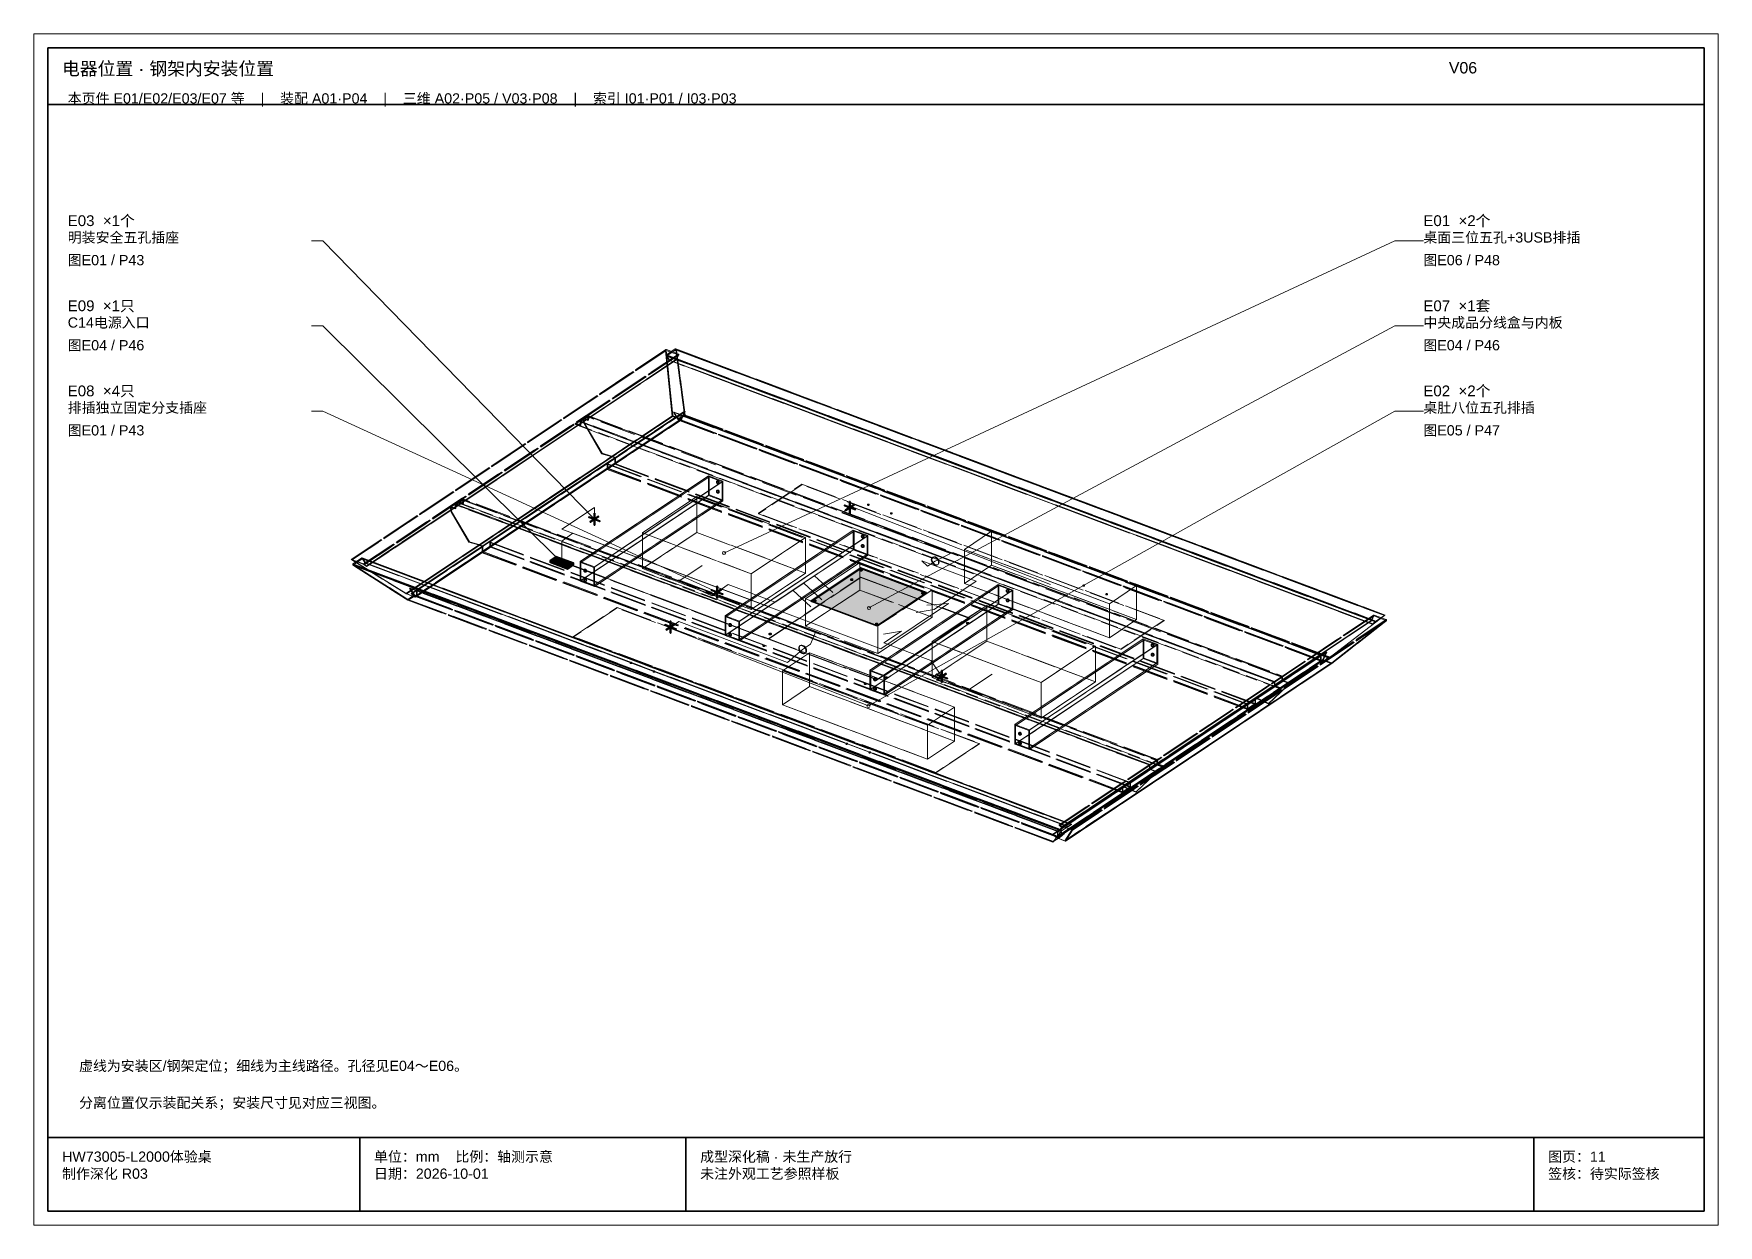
# Paper-space layout 'V06' of a CAD drawing. Header units: millimetres. Extents: x 0 to 594, y 0 to 420.
# The model-space entities are those that its viewports show. They can reach past a viewport. Long polylines and large blocks are cut down to what shows.
import ezdxf

# ---------------------------------------------------------------- set-up
doc = ezdxf.new("R2010")
doc.units = ezdxf.units.MM
doc.linetypes.add('DASHED', pattern=[1.524, 1.27, -0.254])
for name, color, linetype, lineweight in [('DIM', 7, 'Continuous', 13), ('FRAME', 7, 'Continuous', 35), ('HATCH', 8, 'Continuous', 9), ('HIDDEN', 8, 'DASHED', 13), ('NOTE', 7, 'Continuous', 18), ('OUTLINE', 7, 'Continuous', 25)]:
    doc.layers.add(name, color=color, linetype=linetype, lineweight=lineweight)
doc.styles.add('CN', font='Arial Unicode.ttf')

psp = doc.layouts.new('V06')

msp = doc.modelspace()

# ---------------------------------------------------------------- texts
at = {"layer": 'NOTE', "attachment_point": 1, "style": 'CN'}
for s, insert, char_height, width in [('电器位置 · 钢架内安装位置', (528100, 4100), 46, 4840), ('V06', (532990, 4100), 40, 900), ('本页件 E01/E02/E03/E07 等    |    装配 A01·P04    |    三维 A02·P05 / V03·P08    |    索引 I01·P01 / I03·P03', (528120, 3990), 36, 5700), ('E03  ×1个', (528120, 3560), 38, 900), ('E01  ×2个', (532900, 3560), 38, 900), ('明装安全五孔插座', (528120, 3500), 36, 900), ('桌面三位五孔+3USB排插', (532900, 3500), 36, 900), ('图E01 / P43', (528120, 3420), 36, 900), ('图E06 / P48', (532900, 3420), 36, 900), ('E09  ×1只', (528120, 3260), 38, 900), ('E07  ×1套', (532900, 3260), 38, 900), ('C14电源入口', (528120, 3200), 36, 900), ('中央成品分线盒与内板', (532900, 3200), 36, 900), ('图E04 / P46', (528120, 3120), 36, 900), ('图E04 / P46', (532900, 3120), 36, 900), ('E08  ×4只', (528120, 2960), 38, 900), ('E02  ×2个', (532900, 2960), 38, 900), ('排插独立固定分支插座', (528120, 2900), 36, 900), ('桌肚八位五孔排插', (532900, 2900), 36, 900), ('图E01 / P43', (528120, 2820), 36, 900), ('图E05 / P47', (532900, 2820), 36, 900), ('虚线为安装区/钢架定位；细线为主线路径。孔径见E04～E06。', (528160, 580), 36, 5500), ('分离位置仅示装配关系；安装尺寸见对应三视图。', (528160, 450), 36, 5500), ('HW73005-L2000体验桌\\P制作深化 R03', (528100, 260), 36, 1000), ('单位：mm    比例：轴测示意\\P日期：2026-10-01', (529200, 260), 36, 1050), ('成型深化稿 · 未生产放行\\P未注外观工艺参照样板', (530350, 260), 36, 2890), ('图页：11\\P签核：待实际签核', (533340, 260), 36, 550)]:
    msp.add_mtext(s, dxfattribs=dict(at, insert=insert, char_height=char_height, width=width))

# ---------------------------------------------------------------- hatches: boundary and pattern name
at = {"layer": 'HATCH', "true_color": 0xd69946}
for points in [[(529957.682, 2494.806), (529957.299, 2495.509), (529958.449, 2497.233)], [(529957.299, 2495.509), (529957.682, 2496.722), (529958.449, 2497.233)], [(529958.449, 2495.317), (529957.682, 2494.806), (529958.449, 2497.233)], [(529958.832, 2496.531), (529958.449, 2495.317), (529958.449, 2497.233)], [(530858.38, 2536.327), (530857.996, 2537.03), (530859.146, 2538.755)], [(530857.996, 2537.03), (530858.38, 2538.244), (530859.146, 2538.755)], [(530859.146, 2536.838), (530858.38, 2536.327), (530859.146, 2538.755)], [(530859.53, 2538.052), (530859.146, 2536.838), (530859.146, 2538.755)], [(530897.474, 2524.382), (530896.324, 2522.657), (530896.707, 2521.955)], [(530897.474, 2524.382), (530896.707, 2523.871), (530896.324, 2522.657)], [(530897.474, 2524.382), (530896.707, 2521.955), (530897.474, 2522.466)], [(530897.474, 2524.382), (530897.474, 2522.466), (530897.857, 2523.679)], [(529996.776, 2482.86), (529995.626, 2481.136), (529996.01, 2480.433)], [(529996.776, 2482.86), (529996.01, 2482.349), (529995.626, 2481.136)], [(529996.776, 2482.86), (529996.01, 2480.433), (529996.776, 2480.944)], [(529996.776, 2482.86), (529996.776, 2480.944), (529997.159, 2482.158)], [(529842.603, 2350.807), (529820.565, 2336.115), (529820.565, 2343.03), (529842.603, 2357.722)], [(529881.889, 2313.118), (529903.928, 2327.81), (529903.928, 2334.725), (529881.889, 2320.033)], [(530741.545, 2198.634), (530915.935, 2314.894), (530915.935, 2317.729), (530741.545, 2201.469)], [(530390.464, 2237.692), (530390.081, 2238.395), (530391.231, 2240.119)], [(530390.081, 2238.395), (530390.464, 2239.608), (530391.231, 2240.119)], [(530391.231, 2238.203), (530390.464, 2237.692), (530391.231, 2240.119)], [(530391.614, 2239.417), (530391.231, 2238.203), (530391.231, 2240.119)], [(530429.558, 2225.746), (530428.408, 2224.022), (530428.792, 2223.319)], [(530429.558, 2225.746), (530428.792, 2225.235), (530428.408, 2224.022)], [(530429.558, 2225.746), (530428.792, 2223.319), (530429.558, 2223.83)], [(530429.558, 2225.746), (530429.558, 2223.83), (530429.941, 2225.044)], [(531148.455, 2227.699), (530974.065, 2111.439), (530974.065, 2114.274), (531148.455, 2230.534)], [(530225.975, 2114.724), (530225.592, 2115.427), (530226.741, 2117.152)], [(530225.592, 2115.427), (530225.975, 2116.641), (530226.741, 2117.152)], [(530226.741, 2115.235), (530225.975, 2114.724), (530226.741, 2117.152)], [(530227.125, 2116.449), (530226.741, 2115.235), (530226.741, 2117.152)], [(530265.069, 2102.779), (530263.919, 2101.054), (530264.302, 2100.351)], [(530265.069, 2102.779), (530264.302, 2102.268), (530263.919, 2101.054)], [(530265.069, 2102.779), (530264.302, 2100.351), (530265.069, 2100.862)], [(530265.069, 2102.779), (530265.069, 2100.862), (530265.452, 2102.076)], [(531182.567, 1940.653), (531182.184, 1941.356), (531183.334, 1943.081)], [(531182.184, 1941.356), (531182.567, 1942.57), (531183.334, 1943.081)], [(531183.334, 1941.164), (531182.567, 1940.653), (531183.334, 1943.081)], [(531183.717, 1942.378), (531183.334, 1941.164), (531183.334, 1943.081)], [(531221.661, 1928.708), (531220.511, 1926.983), (531220.895, 1926.28)], [(531221.661, 1928.708), (531220.895, 1928.197), (531220.511, 1926.983)], [(531221.661, 1928.708), (531220.895, 1926.28), (531221.661, 1926.791)], [(531221.661, 1928.708), (531221.661, 1926.791), (531222.044, 1928.005)]]:
    msp.add_hatch(color=33, dxfattribs=at).paths.add_polyline_path(points)
at = {"layer": 'HATCH', "true_color": 0xe4a346}
for points in [[(529957.682, 2496.722), (529957.299, 2495.509), (529995.626, 2481.136), (529996.01, 2482.349)], [(529958.449, 2495.317), (529958.832, 2496.531), (529997.159, 2482.158), (529996.776, 2480.944)], [(530858.38, 2538.244), (530857.996, 2537.03), (530896.324, 2522.657), (530896.707, 2523.871)], [(530859.146, 2536.838), (530859.53, 2538.052), (530897.857, 2523.679), (530897.474, 2522.466)], [(530390.464, 2239.608), (530390.081, 2238.395), (530428.408, 2224.022), (530428.792, 2225.235)], [(530391.231, 2238.203), (530391.614, 2239.417), (530429.941, 2225.044), (530429.558, 2223.83)], [(530225.975, 2116.641), (530225.592, 2115.427), (530263.919, 2101.054), (530264.302, 2102.268)], [(530226.741, 2115.235), (530227.125, 2116.449), (530265.452, 2102.076), (530265.069, 2100.862)], [(531182.567, 1942.57), (531182.184, 1941.356), (531220.511, 1926.983), (531220.895, 1928.197)], [(531183.334, 1941.164), (531183.717, 1942.378), (531222.044, 1928.005), (531221.661, 1926.791)]]:
    msp.add_hatch(color=33, dxfattribs=at).paths.add_polyline_path(points)
at = {"layer": 'HATCH', "true_color": 0xd09446}
for points in [[(529957.299, 2495.509), (529957.682, 2494.806), (529996.01, 2480.433), (529995.626, 2481.136)], [(529958.832, 2496.531), (529958.449, 2497.233), (529996.776, 2482.86), (529997.159, 2482.158)], [(530857.996, 2537.03), (530858.38, 2536.327), (530896.707, 2521.955), (530896.324, 2522.657)], [(530859.53, 2538.052), (530859.146, 2538.755), (530897.474, 2524.382), (530897.857, 2523.679)], [(530390.081, 2238.395), (530390.464, 2237.692), (530428.792, 2223.319), (530428.408, 2224.022)], [(530391.614, 2239.417), (530391.231, 2240.119), (530429.558, 2225.746), (530429.941, 2225.044)], [(530225.592, 2115.427), (530225.975, 2114.724), (530264.302, 2100.351), (530263.919, 2101.054)], [(530227.125, 2116.449), (530226.741, 2117.152), (530265.069, 2102.779), (530265.452, 2102.076)], [(531182.184, 1941.356), (531182.567, 1940.653), (531220.895, 1926.28), (531220.511, 1926.983)], [(531183.717, 1942.378), (531183.334, 1943.081), (531221.661, 1928.708), (531222.044, 1928.005)]]:
    msp.add_hatch(color=33, dxfattribs=at).paths.add_polyline_path(points)
at = {"layer": 'HATCH', "true_color": 0xe6a546}
for points in [[(529958.449, 2497.233), (529957.682, 2496.722), (529996.01, 2482.349), (529996.776, 2482.86)], [(529957.682, 2494.806), (529958.449, 2495.317), (529996.776, 2480.944), (529996.01, 2480.433)], [(529962.345, 2480.401), (529963.367, 2480.018), (529992.113, 2499.182), (529991.091, 2499.565)], [(529963.367, 2478.101), (529962.345, 2478.485), (529991.091, 2497.649), (529992.113, 2497.265)], [(529978.404, 2509.83), (529976.207, 2509.962), (529976.054, 2509.328)], [(529978.404, 2509.83), (529976.054, 2509.328), (529977.076, 2508.944)], [(529978.404, 2509.83), (529977.382, 2510.213), (529976.207, 2509.962)], [(529978.404, 2509.83), (529977.076, 2508.944), (529978.251, 2509.195)], [(530859.146, 2538.755), (530858.38, 2538.244), (530896.707, 2523.871), (530897.474, 2524.382)], [(530858.38, 2536.327), (530859.146, 2536.838), (530897.474, 2522.466), (530896.707, 2521.955)], [(530863.043, 2521.923), (530864.065, 2521.539), (530892.811, 2540.703), (530891.789, 2541.086)], [(530864.065, 2519.623), (530863.043, 2520.006), (530891.789, 2539.17), (530892.811, 2538.787)], [(530879.102, 2551.351), (530876.905, 2551.483), (530876.752, 2550.849)], [(530879.102, 2551.351), (530876.752, 2550.849), (530877.774, 2550.466)], [(530876.752, 2509.358), (530876.905, 2509.993), (530879.102, 2509.86)], [(530877.774, 2508.975), (530876.752, 2509.358), (530879.102, 2509.86)], [(530879.102, 2551.351), (530878.08, 2551.734), (530876.905, 2551.483)], [(530876.905, 2509.993), (530878.08, 2510.244), (530879.102, 2509.86)], [(530879.102, 2551.351), (530877.774, 2550.466), (530878.949, 2550.717)], [(530878.949, 2509.226), (530877.774, 2508.975), (530879.102, 2509.86)], [(529976.054, 2467.837), (529976.207, 2468.471), (529978.404, 2468.339)], [(529977.076, 2467.454), (529976.054, 2467.837), (529978.404, 2468.339)], [(529976.207, 2468.471), (529977.382, 2468.722), (529978.404, 2468.339)], [(529978.251, 2467.705), (529977.076, 2467.454), (529978.404, 2468.339)], [(529842.603, 2357.722), (529820.565, 2343.03), (529881.889, 2320.033)], [(529881.889, 2313.118), (529820.565, 2336.115), (529842.603, 2350.807)], [(529842.603, 2357.722), (529881.889, 2320.033), (529903.928, 2334.725)], [(529903.928, 2327.81), (529881.889, 2313.118), (529842.603, 2350.807)], [(530915.935, 2317.729), (530741.545, 2201.469), (530915.296, 2311.98)], [(530915.935, 2317.729), (530915.296, 2311.98), (530915.879, 2312.278)], [(530915.935, 2317.729), (530915.879, 2312.278), (530916.597, 2312.491)], [(530915.935, 2317.729), (530917.4, 2312.603), (530918.233, 2312.608)], [(530915.935, 2317.729), (530918.233, 2312.608), (530919.041, 2312.504)], [(530915.935, 2317.729), (530916.597, 2312.491), (530917.4, 2312.603)], [(530915.935, 2317.729), (530919.041, 2312.504), (530919.768, 2312.3)], [(530915.935, 2317.729), (530919.768, 2312.3), (530920.364, 2312.008)], [(530915.935, 2317.729), (530920.364, 2312.008), (530920.789, 2311.649)], [(531148.455, 2230.534), (530915.935, 2317.729), (530920.789, 2311.649)], [(530915.296, 2309.145), (530741.545, 2198.634), (530915.935, 2314.894)], [(530915.296, 2311.98), (530741.545, 2201.469), (530752.404, 2203.386)], [(530752.404, 2200.55), (530741.545, 2198.634), (530915.296, 2309.145)], [(530915.296, 2311.98), (530752.404, 2203.386), (530752.987, 2203.684)], [(530752.987, 2200.848), (530752.404, 2200.55), (530915.296, 2309.145)], [(530915.296, 2311.98), (530752.987, 2203.684), (530753.705, 2203.896)], [(530753.705, 2201.061), (530752.987, 2200.848), (530915.296, 2309.145)], [(530915.296, 2311.98), (530753.705, 2203.896), (530754.507, 2204.008)], [(530754.507, 2201.173), (530753.705, 2201.061), (530915.296, 2309.145)], [(530915.296, 2311.98), (530754.507, 2204.008), (530755.341, 2204.013)], [(530755.341, 2201.178), (530754.507, 2201.173), (530915.296, 2309.145)], [(530915.296, 2311.98), (530755.341, 2204.013), (530756.149, 2203.909)], [(530756.149, 2201.074), (530755.341, 2201.178), (530915.296, 2309.145)], [(530915.296, 2311.98), (530756.149, 2203.909), (530756.876, 2203.705)], [(530756.876, 2200.87), (530756.149, 2201.074), (530915.296, 2309.145)], [(530915.296, 2311.98), (530756.876, 2203.705), (530757.472, 2203.413)], [(530757.472, 2200.578), (530756.876, 2200.87), (530915.296, 2309.145)], [(530915.296, 2311.98), (530757.472, 2203.413), (530757.896, 2203.055)], [(530757.896, 2200.219), (530757.472, 2200.578), (530915.296, 2309.145)], [(530914.887, 2311.617), (530915.296, 2311.98), (530757.514, 2201.469)], [(530915.296, 2311.98), (530757.923, 2201.832), (530757.514, 2201.469)], [(530914.68, 2311.213), (530914.887, 2311.617), (530757.514, 2201.469)], [(530914.689, 2310.796), (530914.68, 2311.213), (530757.514, 2201.469)], [(530914.689, 2310.796), (530757.514, 2201.469), (530974.065, 2122.259)], [(530757.514, 2198.634), (530915.296, 2309.145), (530914.887, 2308.782)], [(530757.514, 2198.634), (530757.923, 2198.997), (530915.296, 2309.145)], [(530757.514, 2198.634), (530914.887, 2308.782), (530914.68, 2308.378)], [(530757.514, 2198.634), (530914.68, 2308.378), (530914.689, 2307.961)], [(530974.065, 2119.424), (530757.514, 2198.634), (530914.689, 2307.961)], [(530915.296, 2311.98), (530757.896, 2203.055), (530758.121, 2202.653)], [(530758.121, 2199.818), (530757.896, 2200.219), (530915.296, 2309.145)], [(530915.296, 2311.98), (530758.13, 2202.236), (530757.923, 2201.832)], [(530757.923, 2198.997), (530758.13, 2199.401), (530915.296, 2309.145)], [(530915.296, 2311.98), (530758.121, 2202.653), (530758.13, 2202.236)], [(530758.13, 2199.401), (530758.121, 2199.818), (530915.296, 2309.145)], [(530914.914, 2310.395), (530914.689, 2310.796), (530975.311, 2121.207)], [(530914.689, 2310.796), (530974.065, 2122.259), (530974.661, 2121.967)], [(530914.689, 2310.796), (530974.661, 2121.967), (530975.086, 2121.609)], [(530914.689, 2310.796), (530975.086, 2121.609), (530975.311, 2121.207)], [(530975.311, 2118.372), (530914.689, 2307.961), (530914.914, 2307.56)], [(530974.661, 2119.132), (530974.065, 2119.424), (530914.689, 2307.961)], [(530975.086, 2118.773), (530974.661, 2119.132), (530914.689, 2307.961)], [(530975.311, 2118.372), (530975.086, 2118.773), (530914.689, 2307.961)], [(530915.339, 2310.036), (530914.914, 2310.395), (530975.311, 2121.207)], [(530975.311, 2118.372), (530914.914, 2307.56), (530915.339, 2307.201)], [(530915.879, 2309.443), (530915.296, 2309.145), (530915.935, 2314.894)], [(530915.935, 2309.745), (530915.339, 2310.036), (530975.311, 2121.207)], [(530975.311, 2118.372), (530915.339, 2307.201), (530915.935, 2306.909)], [(530916.597, 2309.656), (530915.879, 2309.443), (530915.935, 2314.894)], [(530918.233, 2309.772), (530917.4, 2309.768), (530915.935, 2314.894)], [(530919.041, 2309.669), (530918.233, 2309.772), (530915.935, 2314.894)], [(530917.4, 2309.768), (530916.597, 2309.656), (530915.935, 2314.894)], [(530919.768, 2309.464), (530919.041, 2309.669), (530915.935, 2314.894)], [(530920.364, 2309.173), (530919.768, 2309.464), (530915.935, 2314.894)], [(530920.789, 2308.814), (530920.364, 2309.173), (530915.935, 2314.894)], [(530920.789, 2308.814), (530915.935, 2314.894), (531148.455, 2227.699)], [(531132.077, 2230.171), (530916.662, 2309.54), (530915.935, 2309.745)], [(531131.87, 2229.767), (531132.077, 2230.171), (530915.935, 2309.745)], [(531131.879, 2229.35), (531131.87, 2229.767), (530915.935, 2309.745)], [(531131.879, 2229.35), (530915.935, 2309.745), (530975.311, 2121.207)], [(530915.935, 2306.909), (530916.662, 2306.705), (531132.077, 2227.336)], [(530915.935, 2306.909), (531132.077, 2227.336), (531131.87, 2226.932)], [(530915.935, 2306.909), (531131.87, 2226.932), (531131.879, 2226.515)], [(530975.311, 2118.372), (530915.935, 2306.909), (531131.879, 2226.515)], [(531132.077, 2230.171), (530917.469, 2309.437), (530916.662, 2309.54)], [(530916.662, 2306.705), (530917.469, 2306.601), (531132.077, 2227.336)], [(531132.077, 2230.171), (530918.303, 2309.441), (530917.469, 2309.437)], [(530917.469, 2306.601), (530918.303, 2306.606), (531132.077, 2227.336)], [(531132.077, 2230.171), (530919.106, 2309.554), (530918.303, 2309.441)], [(530918.303, 2306.606), (530919.106, 2306.718), (531132.077, 2227.336)], [(531132.077, 2230.171), (530919.823, 2309.766), (530919.106, 2309.554)], [(530919.106, 2306.718), (530919.823, 2306.931), (531132.077, 2227.336)], [(531132.077, 2230.171), (530920.406, 2310.064), (530919.823, 2309.766)], [(530919.823, 2306.931), (530920.406, 2307.229), (531132.077, 2227.336)], [(530920.815, 2310.427), (530920.406, 2310.064), (531136.957, 2230.854)], [(530920.406, 2310.064), (531134.589, 2231.157), (531135.423, 2231.162)], [(530920.406, 2310.064), (531135.423, 2231.162), (531136.231, 2231.058)], [(530920.406, 2310.064), (531133.786, 2231.045), (531134.589, 2231.157)], [(530920.406, 2310.064), (531136.231, 2231.058), (531136.957, 2230.854)], [(530920.406, 2310.064), (531133.069, 2230.832), (531133.786, 2231.045)], [(530920.406, 2310.064), (531132.486, 2230.534), (531133.069, 2230.832)], [(531132.077, 2230.171), (531132.486, 2230.534), (530920.406, 2310.064)], [(531136.957, 2228.018), (530920.406, 2307.229), (530920.815, 2307.592)], [(531135.423, 2228.326), (531134.589, 2228.322), (530920.406, 2307.229)], [(531136.231, 2228.223), (531135.423, 2228.326), (530920.406, 2307.229)], [(531134.589, 2228.322), (531133.786, 2228.209), (530920.406, 2307.229)], [(531136.957, 2228.018), (531136.231, 2228.223), (530920.406, 2307.229)], [(531133.786, 2228.209), (531133.069, 2227.997), (530920.406, 2307.229)], [(531133.069, 2227.997), (531132.486, 2227.699), (530920.406, 2307.229)], [(530920.406, 2307.229), (531132.486, 2227.699), (531132.077, 2227.336)], [(531148.455, 2230.534), (530920.789, 2311.649), (530921.013, 2311.248)], [(530921.013, 2308.413), (530920.789, 2308.814), (531148.455, 2227.699)], [(531148.455, 2230.534), (530921.022, 2310.831), (530920.815, 2310.427)], [(531148.455, 2230.534), (530920.815, 2310.427), (531136.957, 2230.854)], [(530920.815, 2307.592), (530921.022, 2307.996), (531148.455, 2227.699)], [(531136.957, 2228.018), (530920.815, 2307.592), (531148.455, 2227.699)], [(531148.455, 2230.534), (530921.013, 2311.248), (530921.022, 2310.831)], [(530921.022, 2307.996), (530921.013, 2308.413), (531148.455, 2227.699)], [(530391.231, 2240.119), (530390.464, 2239.608), (530428.792, 2225.235), (530429.558, 2225.746)], [(530390.464, 2237.692), (530391.231, 2238.203), (530429.558, 2223.83), (530428.792, 2223.319)], [(530395.127, 2223.287), (530396.149, 2222.904), (530424.895, 2242.068), (530423.873, 2242.451)], [(530396.149, 2220.987), (530395.127, 2221.371), (530423.873, 2240.534), (530424.895, 2240.151)], [(530411.186, 2252.715), (530408.989, 2252.848), (530408.836, 2252.214)], [(530411.186, 2252.715), (530408.836, 2252.214), (530409.858, 2251.83)], [(530408.836, 2210.723), (530408.989, 2211.357), (530411.186, 2211.225)], [(530409.858, 2210.34), (530408.836, 2210.723), (530411.186, 2211.225)], [(530411.186, 2252.715), (530410.164, 2253.099), (530408.989, 2252.848)], [(530408.989, 2211.357), (530410.164, 2211.608), (530411.186, 2211.225)], [(530411.186, 2252.715), (530409.858, 2251.83), (530411.033, 2252.081)], [(530411.033, 2210.59), (530409.858, 2210.34), (530411.186, 2211.225)], [(530751.995, 2203.022), (530752.404, 2203.386), (530741.545, 2201.469)], [(530751.788, 2202.618), (530751.995, 2203.022), (530741.545, 2201.469)], [(530751.797, 2202.202), (530751.788, 2202.618), (530741.545, 2201.469)], [(530752.022, 2201.8), (530751.797, 2202.202), (530741.545, 2201.469)], [(530752.447, 2201.441), (530752.022, 2201.8), (530741.545, 2201.469)], [(530753.043, 2201.15), (530752.447, 2201.441), (530741.545, 2201.469)], [(530753.043, 2201.15), (530741.545, 2201.469), (530974.065, 2114.274)], [(530741.545, 2198.634), (530752.404, 2200.55), (530751.995, 2200.187)], [(530741.545, 2198.634), (530751.995, 2200.187), (530751.788, 2199.783)], [(530741.545, 2198.634), (530751.788, 2199.783), (530751.797, 2199.366)], [(530741.545, 2198.634), (530751.797, 2199.366), (530752.022, 2198.965)], [(530741.545, 2198.634), (530752.022, 2198.965), (530752.447, 2198.606)], [(530741.545, 2198.634), (530752.447, 2198.606), (530753.043, 2198.315)], [(530974.065, 2111.439), (530741.545, 2198.634), (530753.043, 2198.315)], [(530969.185, 2121.576), (530753.769, 2200.945), (530753.043, 2201.15)], [(530968.978, 2121.172), (530969.185, 2121.576), (530753.043, 2201.15)], [(530968.987, 2120.755), (530968.978, 2121.172), (530753.043, 2201.15)], [(530969.211, 2120.354), (530968.987, 2120.755), (530753.043, 2201.15)], [(530969.636, 2119.995), (530969.211, 2120.354), (530753.043, 2201.15)], [(530970.232, 2119.704), (530969.636, 2119.995), (530753.043, 2201.15)], [(530970.232, 2119.704), (530753.043, 2201.15), (530974.065, 2114.274)], [(530753.043, 2198.315), (530753.769, 2198.11), (530969.185, 2118.741)], [(530753.043, 2198.315), (530969.185, 2118.741), (530968.978, 2118.337)], [(530753.043, 2198.315), (530968.978, 2118.337), (530968.987, 2117.92)], [(530753.043, 2198.315), (530968.987, 2117.92), (530969.211, 2117.519)], [(530753.043, 2198.315), (530969.211, 2117.519), (530969.636, 2117.16)], [(530753.043, 2198.315), (530969.636, 2117.16), (530970.232, 2116.868)], [(530974.065, 2111.439), (530753.043, 2198.315), (530970.232, 2116.868)], [(530969.185, 2121.576), (530754.577, 2200.842), (530753.769, 2200.945)], [(530753.769, 2198.11), (530754.577, 2198.007), (530969.185, 2118.741)], [(530969.185, 2121.576), (530755.411, 2200.846), (530754.577, 2200.842)], [(530754.577, 2198.007), (530755.411, 2198.011), (530969.185, 2118.741)], [(530969.185, 2121.576), (530756.214, 2200.959), (530755.411, 2200.846)], [(530755.411, 2198.011), (530756.214, 2198.124), (530969.185, 2118.741)], [(530969.185, 2121.576), (530756.931, 2201.171), (530756.214, 2200.959)], [(530756.214, 2198.124), (530756.931, 2198.336), (530969.185, 2118.741)], [(530969.185, 2121.576), (530757.514, 2201.469), (530756.931, 2201.171)], [(530756.931, 2198.336), (530757.514, 2198.634), (530969.185, 2118.741)], [(530757.514, 2201.469), (530971.697, 2122.562), (530972.531, 2122.567)], [(530757.514, 2201.469), (530972.531, 2122.567), (530973.338, 2122.463)], [(530757.514, 2201.469), (530970.894, 2122.45), (530971.697, 2122.562)], [(530757.514, 2201.469), (530973.338, 2122.463), (530974.065, 2122.259)], [(530757.514, 2201.469), (530970.177, 2122.237), (530970.894, 2122.45)], [(530757.514, 2201.469), (530969.594, 2121.939), (530970.177, 2122.237)], [(530969.185, 2121.576), (530969.594, 2121.939), (530757.514, 2201.469)], [(530972.531, 2119.732), (530971.697, 2119.727), (530757.514, 2198.634)], [(530973.338, 2119.628), (530972.531, 2119.732), (530757.514, 2198.634)], [(530971.697, 2119.727), (530970.894, 2119.615), (530757.514, 2198.634)], [(530974.065, 2119.424), (530973.338, 2119.628), (530757.514, 2198.634)], [(530970.894, 2119.615), (530970.177, 2119.402), (530757.514, 2198.634)], [(530970.177, 2119.402), (530969.594, 2119.104), (530757.514, 2198.634)], [(530757.514, 2198.634), (530969.594, 2119.104), (530969.185, 2118.741)], [(530974.065, 2114.274), (531148.455, 2230.534), (531136.295, 2228.107)], [(530974.065, 2114.274), (531132.104, 2228.949), (531131.879, 2229.35)], [(530974.065, 2114.274), (531131.879, 2229.35), (530974.704, 2120.023)], [(530974.065, 2114.274), (531132.528, 2228.59), (531132.104, 2228.949)], [(530974.065, 2114.274), (531133.124, 2228.298), (531132.528, 2228.59)], [(530974.065, 2114.274), (531133.851, 2228.094), (531133.124, 2228.298)], [(530974.065, 2114.274), (531136.295, 2228.107), (531135.493, 2227.995)], [(530974.065, 2114.274), (531134.659, 2227.991), (531133.851, 2228.094)], [(530974.065, 2114.274), (531135.493, 2227.995), (531134.659, 2227.991)], [(531136.295, 2225.272), (531148.455, 2227.699), (530974.065, 2111.439)], [(531131.879, 2226.515), (531132.104, 2226.114), (530974.065, 2111.439)], [(530974.704, 2117.188), (531131.879, 2226.515), (530974.065, 2111.439)], [(531132.104, 2226.114), (531132.528, 2225.755), (530974.065, 2111.439)], [(531132.528, 2225.755), (531133.124, 2225.463), (530974.065, 2111.439)], [(531133.124, 2225.463), (531133.851, 2225.259), (530974.065, 2111.439)], [(531135.493, 2225.16), (531136.295, 2225.272), (530974.065, 2111.439)], [(531133.851, 2225.259), (531134.659, 2225.155), (530974.065, 2111.439)], [(531134.659, 2225.155), (531135.493, 2225.16), (530974.065, 2111.439)], [(531131.879, 2229.35), (530975.113, 2120.386), (530974.704, 2120.023)], [(530974.704, 2117.188), (530975.113, 2117.551), (531131.879, 2226.515)], [(531131.879, 2229.35), (530975.32, 2120.79), (530975.113, 2120.386)], [(530975.113, 2117.551), (530975.32, 2117.955), (531131.879, 2226.515)], [(531131.879, 2229.35), (530975.311, 2121.207), (530975.32, 2120.79)], [(530975.32, 2117.955), (530975.311, 2118.372), (531131.879, 2226.515)], [(531148.455, 2230.534), (531137.013, 2228.32), (531136.295, 2228.107)], [(531136.295, 2225.272), (531137.013, 2225.485), (531148.455, 2227.699)], [(531148.455, 2230.534), (531136.957, 2230.854), (531137.553, 2230.562)], [(531137.553, 2227.727), (531136.957, 2228.018), (531148.455, 2227.699)], [(531148.455, 2230.534), (531137.596, 2228.618), (531137.013, 2228.32)], [(531137.013, 2225.485), (531137.596, 2225.783), (531148.455, 2227.699)], [(531148.455, 2230.534), (531137.553, 2230.562), (531137.978, 2230.203)], [(531137.978, 2227.368), (531137.553, 2227.727), (531148.455, 2227.699)], [(531148.455, 2230.534), (531138.005, 2228.981), (531137.596, 2228.618)], [(531137.596, 2225.783), (531138.005, 2226.146), (531148.455, 2227.699)], [(531148.455, 2230.534), (531137.978, 2230.203), (531138.203, 2229.802)], [(531138.203, 2226.967), (531137.978, 2227.368), (531148.455, 2227.699)], [(531148.455, 2230.534), (531138.212, 2229.385), (531138.005, 2228.981)], [(531138.005, 2226.146), (531138.212, 2226.55), (531148.455, 2227.699)], [(531148.455, 2230.534), (531138.203, 2229.802), (531138.212, 2229.385)], [(531138.212, 2226.55), (531138.203, 2226.967), (531148.455, 2227.699)], [(530226.741, 2117.152), (530225.975, 2116.641), (530264.302, 2102.268), (530265.069, 2102.779)], [(530225.975, 2114.724), (530226.741, 2115.235), (530265.069, 2100.862), (530264.302, 2100.351)], [(530230.638, 2100.319), (530231.66, 2099.936), (530260.406, 2119.1), (530259.384, 2119.483)], [(530231.66, 2098.02), (530230.638, 2098.403), (530259.384, 2117.567), (530260.406, 2117.184)], [(530246.697, 2129.748), (530244.5, 2129.88), (530244.347, 2129.246)], [(530246.697, 2129.748), (530244.347, 2129.246), (530245.369, 2128.863)], [(530244.347, 2087.755), (530244.5, 2088.389), (530246.697, 2088.257)], [(530245.369, 2087.372), (530244.347, 2087.755), (530246.697, 2088.257)], [(530246.697, 2129.748), (530245.675, 2130.131), (530244.5, 2129.88)], [(530244.5, 2088.389), (530245.675, 2088.64), (530246.697, 2088.257)], [(530246.697, 2129.748), (530245.369, 2128.863), (530246.544, 2129.114)], [(530246.544, 2087.623), (530245.369, 2087.372), (530246.697, 2088.257)], [(530970.959, 2119.499), (530970.232, 2119.704), (530974.065, 2114.274)], [(530974.065, 2111.439), (530970.232, 2116.868), (530970.959, 2116.664)], [(530974.065, 2114.274), (530971.767, 2119.396), (530970.959, 2119.499)], [(530970.959, 2116.664), (530971.767, 2116.561), (530974.065, 2111.439)], [(530974.065, 2114.274), (530972.6, 2119.4), (530971.767, 2119.396)], [(530971.767, 2116.561), (530972.6, 2116.565), (530974.065, 2111.439)], [(530974.065, 2114.274), (530973.403, 2119.513), (530972.6, 2119.4)], [(530972.6, 2116.565), (530973.403, 2116.677), (530974.065, 2111.439)], [(530974.065, 2114.274), (530974.121, 2119.725), (530973.403, 2119.513)], [(530973.403, 2116.677), (530974.121, 2116.89), (530974.065, 2111.439)], [(530974.065, 2114.274), (530974.704, 2120.023), (530974.121, 2119.725)], [(530974.121, 2116.89), (530974.704, 2117.188), (530974.065, 2111.439)], [(531183.334, 1943.081), (531182.567, 1942.57), (531220.895, 1928.197), (531221.661, 1928.708)], [(531182.567, 1940.653), (531183.334, 1941.164), (531221.661, 1926.791), (531220.895, 1926.28)], [(531187.23, 1926.248), (531188.252, 1925.865), (531216.998, 1945.029), (531215.976, 1945.412)], [(531188.252, 1923.949), (531187.23, 1924.332), (531215.976, 1943.496), (531216.998, 1943.113)], [(531203.289, 1955.677), (531201.092, 1955.809), (531200.939, 1955.175)], [(531203.289, 1955.677), (531200.939, 1955.175), (531201.961, 1954.792)], [(531200.939, 1913.684), (531201.092, 1914.318), (531203.289, 1914.186)], [(531201.961, 1913.301), (531200.939, 1913.684), (531203.289, 1914.186)], [(531203.289, 1955.677), (531202.267, 1956.06), (531201.092, 1955.809)], [(531201.092, 1914.318), (531202.267, 1914.569), (531203.289, 1914.186)], [(531203.289, 1955.677), (531201.961, 1954.792), (531203.136, 1955.043)], [(531203.136, 1913.552), (531201.961, 1913.301), (531203.289, 1914.186)]]:
    msp.add_hatch(color=33, dxfattribs=at).paths.add_polyline_path(points)
at = {"layer": 'HATCH', "true_color": 0xd29646}
for points in [[(529961.834, 2479.635), (529962.345, 2480.401), (529991.091, 2499.565), (529990.58, 2498.798)], [(529963.878, 2478.868), (529963.367, 2478.101), (529992.113, 2497.265), (529992.624, 2498.032)], [(530862.532, 2521.156), (530863.043, 2521.923), (530891.789, 2541.086), (530891.278, 2540.32)], [(530864.576, 2520.39), (530864.065, 2519.623), (530892.811, 2538.787), (530893.322, 2539.553)], [(530394.616, 2222.521), (530395.127, 2223.287), (530423.873, 2242.451), (530423.362, 2241.684)], [(530396.66, 2221.754), (530396.149, 2220.987), (530424.895, 2240.151), (530425.406, 2240.918)], [(530230.127, 2099.553), (530230.638, 2100.319), (530259.384, 2119.483), (530258.873, 2118.717)], [(530232.171, 2098.786), (530231.66, 2098.02), (530260.406, 2117.184), (530260.917, 2117.95)], [(531186.719, 1925.482), (531187.23, 1926.248), (531215.976, 1945.412), (531215.465, 1944.646)], [(531188.763, 1924.715), (531188.252, 1923.949), (531216.998, 1943.113), (531217.509, 1943.879)]]:
    msp.add_hatch(color=33, dxfattribs=at).paths.add_polyline_path(points)
at = {"layer": 'HATCH', "true_color": 0xe1a146}
for points in [[(529962.345, 2478.485), (529961.834, 2479.635), (529990.58, 2498.798), (529991.091, 2497.649)], [(529963.367, 2480.018), (529963.878, 2478.868), (529992.624, 2498.032), (529992.113, 2499.182)], [(530863.043, 2520.006), (530862.532, 2521.156), (530891.278, 2540.32), (530891.789, 2539.17)], [(530864.065, 2521.539), (530864.576, 2520.39), (530893.322, 2539.553), (530892.811, 2540.703)], [(530395.127, 2221.371), (530394.616, 2222.521), (530423.362, 2241.684), (530423.873, 2240.534)], [(530396.149, 2222.904), (530396.66, 2221.754), (530425.406, 2240.918), (530424.895, 2242.068)], [(530230.638, 2098.403), (530230.127, 2099.553), (530258.873, 2118.717), (530259.384, 2117.567)], [(530231.66, 2099.936), (530232.171, 2098.786), (530260.917, 2117.95), (530260.406, 2119.1)], [(531187.23, 1924.332), (531186.719, 1925.482), (531215.465, 1944.646), (531215.976, 1943.496)], [(531188.252, 1925.865), (531188.763, 1924.715), (531217.509, 1943.879), (531216.998, 1945.029)]]:
    msp.add_hatch(color=33, dxfattribs=at).paths.add_polyline_path(points)
at = {"layer": 'HATCH', "true_color": 0xcf9446}
for points in [[(529976.207, 2468.471), (529976.054, 2467.837), (529976.054, 2509.328), (529976.207, 2509.962)], [(529978.251, 2467.705), (529978.404, 2468.339), (529978.404, 2509.83), (529978.251, 2509.195)], [(530876.905, 2509.993), (530876.752, 2509.358), (530876.752, 2550.849), (530876.905, 2551.483)], [(530878.949, 2509.226), (530879.102, 2509.86), (530879.102, 2551.351), (530878.949, 2550.717)], [(530408.989, 2211.357), (530408.836, 2210.723), (530408.836, 2252.214), (530408.989, 2252.848)], [(530411.033, 2210.59), (530411.186, 2211.225), (530411.186, 2252.715), (530411.033, 2252.081)], [(530244.5, 2088.389), (530244.347, 2087.755), (530244.347, 2129.246), (530244.5, 2129.88)], [(530246.544, 2087.623), (530246.697, 2088.257), (530246.697, 2129.748), (530246.544, 2129.114)], [(531201.092, 1914.318), (531200.939, 1913.684), (531200.939, 1955.175), (531201.092, 1955.809)], [(531203.136, 1913.552), (531203.289, 1914.186), (531203.289, 1955.677), (531203.136, 1955.043)]]:
    msp.add_hatch(color=33, dxfattribs=at).paths.add_polyline_path(points)
at = {"layer": 'HATCH', "true_color": 0xd99b46}
for points in [[(529976.054, 2467.837), (529977.076, 2467.454), (529977.076, 2508.944), (529976.054, 2509.328)], [(529978.404, 2468.339), (529977.382, 2468.722), (529977.382, 2510.213), (529978.404, 2509.83)], [(529991.091, 2499.565), (529991.091, 2497.649), (529990.58, 2498.798)], [(529991.091, 2499.565), (529992.113, 2497.265), (529991.091, 2497.649)], [(529991.091, 2499.565), (529992.624, 2498.032), (529992.113, 2497.265)], [(529991.091, 2499.565), (529992.113, 2499.182), (529992.624, 2498.032)], [(530862.532, 2521.156), (530863.043, 2520.006), (530863.043, 2521.923)], [(530863.043, 2520.006), (530864.065, 2519.623), (530863.043, 2521.923)], [(530864.065, 2519.623), (530864.576, 2520.39), (530863.043, 2521.923)], [(530864.576, 2520.39), (530864.065, 2521.539), (530863.043, 2521.923)], [(530876.752, 2509.358), (530877.774, 2508.975), (530877.774, 2550.466), (530876.752, 2550.849)], [(530879.102, 2509.86), (530878.08, 2510.244), (530878.08, 2551.734), (530879.102, 2551.351)], [(530891.789, 2541.086), (530891.789, 2539.17), (530891.278, 2540.32)], [(530891.789, 2541.086), (530892.811, 2538.787), (530891.789, 2539.17)], [(530891.789, 2541.086), (530893.322, 2539.553), (530892.811, 2538.787)], [(530891.789, 2541.086), (530892.811, 2540.703), (530893.322, 2539.553)], [(529961.834, 2479.635), (529962.345, 2478.485), (529962.345, 2480.401)], [(529962.345, 2478.485), (529963.367, 2478.101), (529962.345, 2480.401)], [(529963.367, 2478.101), (529963.878, 2478.868), (529962.345, 2480.401)], [(529963.878, 2478.868), (529963.367, 2480.018), (529962.345, 2480.401)], [(529820.565, 2336.115), (529881.889, 2313.118), (529881.889, 2320.033), (529820.565, 2343.03)], [(529903.928, 2327.81), (529842.603, 2350.807), (529842.603, 2357.722), (529903.928, 2334.725)], [(530915.935, 2314.894), (531148.455, 2227.699), (531148.455, 2230.534), (530915.935, 2317.729)], [(530394.616, 2222.521), (530395.127, 2221.371), (530395.127, 2223.287)], [(530395.127, 2221.371), (530396.149, 2220.987), (530395.127, 2223.287)], [(530396.149, 2220.987), (530396.66, 2221.754), (530395.127, 2223.287)], [(530396.66, 2221.754), (530396.149, 2222.904), (530395.127, 2223.287)], [(530408.836, 2210.723), (530409.858, 2210.34), (530409.858, 2251.83), (530408.836, 2252.214)], [(530411.186, 2211.225), (530410.164, 2211.608), (530410.164, 2253.099), (530411.186, 2252.715)], [(530423.873, 2242.451), (530423.873, 2240.534), (530423.362, 2241.684)], [(530423.873, 2242.451), (530424.895, 2240.151), (530423.873, 2240.534)], [(530423.873, 2242.451), (530425.406, 2240.918), (530424.895, 2240.151)], [(530423.873, 2242.451), (530424.895, 2242.068), (530425.406, 2240.918)], [(530974.065, 2111.439), (530741.545, 2198.634), (530741.545, 2201.469), (530974.065, 2114.274)], [(530230.127, 2099.553), (530230.638, 2098.403), (530230.638, 2100.319)], [(530230.638, 2098.403), (530231.66, 2098.02), (530230.638, 2100.319)], [(530231.66, 2098.02), (530232.171, 2098.786), (530230.638, 2100.319)], [(530232.171, 2098.786), (530231.66, 2099.936), (530230.638, 2100.319)], [(530244.347, 2087.755), (530245.369, 2087.372), (530245.369, 2128.863), (530244.347, 2129.246)], [(530246.697, 2088.257), (530245.675, 2088.64), (530245.675, 2130.131), (530246.697, 2129.748)], [(530259.384, 2119.483), (530259.384, 2117.567), (530258.873, 2118.717)], [(530259.384, 2119.483), (530260.406, 2117.184), (530259.384, 2117.567)], [(530259.384, 2119.483), (530260.917, 2117.95), (530260.406, 2117.184)], [(530259.384, 2119.483), (530260.406, 2119.1), (530260.917, 2117.95)], [(531186.719, 1925.482), (531187.23, 1924.332), (531187.23, 1926.248)], [(531187.23, 1924.332), (531188.252, 1923.949), (531187.23, 1926.248)], [(531188.252, 1923.949), (531188.763, 1924.715), (531187.23, 1926.248)], [(531188.763, 1924.715), (531188.252, 1925.865), (531187.23, 1926.248)], [(531200.939, 1913.684), (531201.961, 1913.301), (531201.961, 1954.792), (531200.939, 1955.175)], [(531203.289, 1914.186), (531202.267, 1914.569), (531202.267, 1956.06), (531203.289, 1955.677)], [(531215.976, 1945.412), (531215.976, 1943.496), (531215.465, 1944.646)], [(531215.976, 1945.412), (531216.998, 1943.113), (531215.976, 1943.496)], [(531215.976, 1945.412), (531217.509, 1943.879), (531216.998, 1943.113)], [(531215.976, 1945.412), (531216.998, 1945.029), (531217.509, 1943.879)]]:
    msp.add_hatch(color=33, dxfattribs=at).paths.add_polyline_path(points)
at = {"layer": 'HATCH', "true_color": 0xdb9c46}
for points in [[(529977.382, 2468.722), (529976.207, 2468.471), (529976.207, 2509.962), (529977.382, 2510.213)], [(529977.076, 2467.454), (529978.251, 2467.705), (529978.251, 2509.195), (529977.076, 2508.944)], [(530878.08, 2510.244), (530876.905, 2509.993), (530876.905, 2551.483), (530878.08, 2551.734)], [(530877.774, 2508.975), (530878.949, 2509.226), (530878.949, 2550.717), (530877.774, 2550.466)], [(530410.164, 2211.608), (530408.989, 2211.357), (530408.989, 2252.848), (530410.164, 2253.099)], [(530409.858, 2210.34), (530411.033, 2210.59), (530411.033, 2252.081), (530409.858, 2251.83)], [(530245.675, 2088.64), (530244.5, 2088.389), (530244.5, 2129.88), (530245.675, 2130.131)], [(530245.369, 2087.372), (530246.544, 2087.623), (530246.544, 2129.114), (530245.369, 2128.863)], [(531202.267, 1914.569), (531201.092, 1914.318), (531201.092, 1955.809), (531202.267, 1956.06)], [(531201.961, 1913.301), (531203.136, 1913.552), (531203.136, 1955.043), (531201.961, 1954.792)]]:
    msp.add_hatch(color=33, dxfattribs=at).paths.add_polyline_path(points)
at = {"layer": 'HATCH', "true_color": 0xd19546}
for points in [[(530914.887, 2308.782), (530914.68, 2308.378), (530914.68, 2311.213), (530914.887, 2311.617)], [(530914.689, 2307.961), (530914.914, 2307.56), (530914.914, 2310.395), (530914.689, 2310.796)], [(530921.013, 2308.413), (530920.789, 2308.814), (530920.789, 2311.649), (530921.013, 2311.248)], [(530920.815, 2307.592), (530921.022, 2307.996), (530921.022, 2310.831), (530920.815, 2310.427)], [(530751.995, 2200.187), (530751.788, 2199.783), (530751.788, 2202.618), (530751.995, 2203.022)], [(530751.797, 2199.366), (530752.022, 2198.965), (530752.022, 2201.8), (530751.797, 2202.202)], [(530758.121, 2199.818), (530757.896, 2200.219), (530757.896, 2203.055), (530758.121, 2202.653)], [(530757.923, 2198.997), (530758.13, 2199.401), (530758.13, 2202.236), (530757.923, 2201.832)], [(531132.077, 2227.336), (531131.87, 2226.932), (531131.87, 2229.767), (531132.077, 2230.171)], [(531131.879, 2226.515), (531132.104, 2226.114), (531132.104, 2228.949), (531131.879, 2229.35)], [(531138.203, 2226.967), (531137.978, 2227.368), (531137.978, 2230.203), (531138.203, 2229.802)], [(531138.005, 2226.146), (531138.212, 2226.55), (531138.212, 2229.385), (531138.005, 2228.981)], [(530969.185, 2118.741), (530968.978, 2118.337), (530968.978, 2121.172), (530969.185, 2121.576)], [(530968.987, 2117.92), (530969.211, 2117.519), (530969.211, 2120.354), (530968.987, 2120.755)], [(530975.311, 2118.372), (530975.086, 2118.773), (530975.086, 2121.609), (530975.311, 2121.207)], [(530975.113, 2117.551), (530975.32, 2117.955), (530975.32, 2120.79), (530975.113, 2120.386)]]:
    msp.add_hatch(color=33, dxfattribs=at).paths.add_polyline_path(points)
at = {"layer": 'HATCH', "true_color": 0xcd9346}
for points in [[(530914.68, 2308.378), (530914.689, 2307.961), (530914.689, 2310.796), (530914.68, 2311.213)], [(530921.022, 2307.996), (530921.013, 2308.413), (530921.013, 2311.248), (530921.022, 2310.831)], [(530751.788, 2199.783), (530751.797, 2199.366), (530751.797, 2202.202), (530751.788, 2202.618)], [(530758.13, 2199.401), (530758.121, 2199.818), (530758.121, 2202.653), (530758.13, 2202.236)], [(531131.87, 2226.932), (531131.879, 2226.515), (531131.879, 2229.35), (531131.87, 2229.767)], [(531138.212, 2226.55), (531138.203, 2226.967), (531138.203, 2229.802), (531138.212, 2229.385)], [(530968.978, 2118.337), (530968.987, 2117.92), (530968.987, 2120.755), (530968.978, 2121.172)], [(530975.32, 2117.955), (530975.311, 2118.372), (530975.311, 2121.207), (530975.32, 2120.79)]]:
    msp.add_hatch(color=33, dxfattribs=at).paths.add_polyline_path(points)
at = {"layer": 'HATCH', "true_color": 0xd49846}
for points in [[(530915.296, 2309.145), (530914.887, 2308.782), (530914.887, 2311.617), (530915.296, 2311.98)], [(530920.406, 2307.229), (530920.815, 2307.592), (530920.815, 2310.427), (530920.406, 2310.064)], [(530752.404, 2200.55), (530751.995, 2200.187), (530751.995, 2203.022), (530752.404, 2203.386)], [(530757.514, 2198.634), (530757.923, 2198.997), (530757.923, 2201.832), (530757.514, 2201.469)], [(531132.486, 2227.699), (531132.077, 2227.336), (531132.077, 2230.171), (531132.486, 2230.534)], [(531137.596, 2225.783), (531138.005, 2226.146), (531138.005, 2228.981), (531137.596, 2228.618)], [(530969.594, 2119.104), (530969.185, 2118.741), (530969.185, 2121.576), (530969.594, 2121.939)], [(530974.704, 2117.188), (530975.113, 2117.551), (530975.113, 2120.386), (530974.704, 2120.023)]]:
    msp.add_hatch(color=33, dxfattribs=at).paths.add_polyline_path(points)
at = {"layer": 'HATCH', "true_color": 0xd59846}
for points in [[(530914.914, 2307.56), (530915.339, 2307.201), (530915.339, 2310.036), (530914.914, 2310.395)], [(530920.789, 2308.814), (530920.364, 2309.173), (530920.364, 2312.008), (530920.789, 2311.649)], [(530752.022, 2198.965), (530752.447, 2198.606), (530752.447, 2201.441), (530752.022, 2201.8)], [(530757.896, 2200.219), (530757.472, 2200.578), (530757.472, 2203.413), (530757.896, 2203.055)], [(531132.104, 2226.114), (531132.528, 2225.755), (531132.528, 2228.59), (531132.104, 2228.949)], [(531137.978, 2227.368), (531137.553, 2227.727), (531137.553, 2230.562), (531137.978, 2230.203)], [(530969.211, 2117.519), (530969.636, 2117.16), (530969.636, 2119.995), (530969.211, 2120.354)], [(530975.086, 2118.773), (530974.661, 2119.132), (530974.661, 2121.967), (530975.086, 2121.609)]]:
    msp.add_hatch(color=33, dxfattribs=at).paths.add_polyline_path(points)
at = {"layer": 'HATCH', "true_color": 0xd79a46}
for points in [[(530915.879, 2309.443), (530915.296, 2309.145), (530915.296, 2311.98), (530915.879, 2312.278)], [(530919.823, 2306.931), (530920.406, 2307.229), (530920.406, 2310.064), (530919.823, 2309.766)], [(530752.987, 2200.848), (530752.404, 2200.55), (530752.404, 2203.386), (530752.987, 2203.684)], [(530756.931, 2198.336), (530757.514, 2198.634), (530757.514, 2201.469), (530756.931, 2201.171)], [(531133.069, 2227.997), (531132.486, 2227.699), (531132.486, 2230.534), (531133.069, 2230.832)], [(531137.013, 2225.485), (531137.596, 2225.783), (531137.596, 2228.618), (531137.013, 2228.32)], [(530970.177, 2119.402), (530969.594, 2119.104), (530969.594, 2121.939), (530970.177, 2122.237)], [(530974.121, 2116.89), (530974.704, 2117.188), (530974.704, 2120.023), (530974.121, 2119.725)]]:
    msp.add_hatch(color=33, dxfattribs=at).paths.add_polyline_path(points)
at = {"layer": 'HATCH', "true_color": 0xd89a46}
for points in [[(530915.339, 2307.201), (530915.935, 2306.909), (530915.935, 2309.745), (530915.339, 2310.036)], [(530920.364, 2309.173), (530919.768, 2309.464), (530919.768, 2312.3), (530920.364, 2312.008)], [(530752.447, 2198.606), (530753.043, 2198.315), (530753.043, 2201.15), (530752.447, 2201.441)], [(530757.472, 2200.578), (530756.876, 2200.87), (530756.876, 2203.705), (530757.472, 2203.413)], [(531132.528, 2225.755), (531133.124, 2225.463), (531133.124, 2228.298), (531132.528, 2228.59)], [(531137.553, 2227.727), (531136.957, 2228.018), (531136.957, 2230.854), (531137.553, 2230.562)], [(530969.636, 2117.16), (530970.232, 2116.868), (530970.232, 2119.704), (530969.636, 2119.995)], [(530974.661, 2119.132), (530974.065, 2119.424), (530974.065, 2122.259), (530974.661, 2121.967)]]:
    msp.add_hatch(color=33, dxfattribs=at).paths.add_polyline_path(points)
at = {"layer": 'HATCH', "true_color": 0xda9b46}
for points in [[(530916.597, 2309.656), (530915.879, 2309.443), (530915.879, 2312.278), (530916.597, 2312.491)], [(530919.106, 2306.718), (530919.823, 2306.931), (530919.823, 2309.766), (530919.106, 2309.554)], [(530753.705, 2201.061), (530752.987, 2200.848), (530752.987, 2203.684), (530753.705, 2203.896)], [(530756.214, 2198.124), (530756.931, 2198.336), (530756.931, 2201.171), (530756.214, 2200.959)], [(531133.786, 2228.209), (531133.069, 2227.997), (531133.069, 2230.832), (531133.786, 2231.045)], [(531136.295, 2225.272), (531137.013, 2225.485), (531137.013, 2228.32), (531136.295, 2228.107)], [(530970.894, 2119.615), (530970.177, 2119.402), (530970.177, 2122.237), (530970.894, 2122.45)], [(530973.403, 2116.677), (530974.121, 2116.89), (530974.121, 2119.725), (530973.403, 2119.513)]]:
    msp.add_hatch(color=33, dxfattribs=at).paths.add_polyline_path(points)
at = {"layer": 'HATCH', "true_color": 0xda9c46}
for points in [[(530915.935, 2306.909), (530916.662, 2306.705), (530916.662, 2309.54), (530915.935, 2309.745)], [(530919.768, 2309.464), (530919.041, 2309.669), (530919.041, 2312.504), (530919.768, 2312.3)], [(530753.043, 2198.315), (530753.769, 2198.11), (530753.769, 2200.945), (530753.043, 2201.15)], [(530756.876, 2200.87), (530756.149, 2201.074), (530756.149, 2203.909), (530756.876, 2203.705)], [(531133.124, 2225.463), (531133.851, 2225.259), (531133.851, 2228.094), (531133.124, 2228.298)], [(531136.957, 2228.018), (531136.231, 2228.223), (531136.231, 2231.058), (531136.957, 2230.854)], [(530970.232, 2116.868), (530970.959, 2116.664), (530970.959, 2119.499), (530970.232, 2119.704)], [(530974.065, 2119.424), (530973.338, 2119.628), (530973.338, 2122.463), (530974.065, 2122.259)]]:
    msp.add_hatch(color=33, dxfattribs=at).paths.add_polyline_path(points)
at = {"layer": 'HATCH', "true_color": 0xdb9d46}
for points in [[(530917.4, 2309.768), (530916.597, 2309.656), (530916.597, 2312.491), (530917.4, 2312.603)], [(530916.662, 2306.705), (530917.469, 2306.601), (530917.469, 2309.437), (530916.662, 2309.54)], [(530919.041, 2309.669), (530918.233, 2309.772), (530918.233, 2312.608), (530919.041, 2312.504)], [(530918.303, 2306.606), (530919.106, 2306.718), (530919.106, 2309.554), (530918.303, 2309.441)], [(530754.507, 2201.173), (530753.705, 2201.061), (530753.705, 2203.896), (530754.507, 2204.008)], [(530753.769, 2198.11), (530754.577, 2198.007), (530754.577, 2200.842), (530753.769, 2200.945)], [(530756.149, 2201.074), (530755.341, 2201.178), (530755.341, 2204.013), (530756.149, 2203.909)], [(530755.411, 2198.011), (530756.214, 2198.124), (530756.214, 2200.959), (530755.411, 2200.846)], [(531134.589, 2228.322), (531133.786, 2228.209), (531133.786, 2231.045), (531134.589, 2231.157)], [(531133.851, 2225.259), (531134.659, 2225.155), (531134.659, 2227.991), (531133.851, 2228.094)], [(531136.231, 2228.223), (531135.423, 2228.326), (531135.423, 2231.162), (531136.231, 2231.058)], [(531135.493, 2225.16), (531136.295, 2225.272), (531136.295, 2228.107), (531135.493, 2227.995)], [(530971.697, 2119.727), (530970.894, 2119.615), (530970.894, 2122.45), (530971.697, 2122.562)], [(530970.959, 2116.664), (530971.767, 2116.561), (530971.767, 2119.396), (530970.959, 2119.499)], [(530973.338, 2119.628), (530972.531, 2119.732), (530972.531, 2122.567), (530973.338, 2122.463)], [(530972.6, 2116.565), (530973.403, 2116.677), (530973.403, 2119.513), (530972.6, 2119.4)]]:
    msp.add_hatch(color=33, dxfattribs=at).paths.add_polyline_path(points)
at = {"layer": 'HATCH', "true_color": 0xdc9d46}
for points in [[(530918.233, 2309.772), (530917.4, 2309.768), (530917.4, 2312.603), (530918.233, 2312.608)], [(530917.469, 2306.601), (530918.303, 2306.606), (530918.303, 2309.441), (530917.469, 2309.437)], [(530755.341, 2201.178), (530754.507, 2201.173), (530754.507, 2204.008), (530755.341, 2204.013)], [(530754.577, 2198.007), (530755.411, 2198.011), (530755.411, 2200.846), (530754.577, 2200.842)], [(531135.423, 2228.326), (531134.589, 2228.322), (531134.589, 2231.157), (531135.423, 2231.162)], [(531134.659, 2225.155), (531135.493, 2225.16), (531135.493, 2227.995), (531134.659, 2227.991)], [(530972.531, 2119.732), (530971.697, 2119.727), (530971.697, 2122.562), (530972.531, 2122.567)], [(530971.767, 2116.561), (530972.6, 2116.565), (530972.6, 2119.4), (530971.767, 2119.396)]]:
    msp.add_hatch(color=33, dxfattribs=at).paths.add_polyline_path(points)

# ---------------------------------------------------------------- linework, layer by layer
at = {"layer": 'DIM'}
for points in [[(529977.229, 2488.833), (529020, 3470), (528980, 3470)], [(530433.966, 2369.537), (532800, 3470), (532900, 3470)], [(529862.246, 2335.42), (529020, 3170), (528980, 3170)], [(530945, 2175.825), (532800, 3170), (532900, 3170)], [(530410.011, 2231.719), (529020, 2870), (528980, 2870)], [(530943.403, 1830.646), (532800, 2870), (532900, 2870)]]:
    msp.add_lwpolyline(points, dxfattribs=at)
at = {"layer": 'DIM', "color": 34, "true_color": 0xa85920}
for points in [[(531149.414, 2185.934), (531226.069, 2191.764), (530986.522, 2032.066), (529862.246, 2453.669), (529977.229, 2530.324), (529977.229, 2488.833)], [(531111.086, 2160.382), (531174.965, 2171.003), (531323.485, 2270.016), (531131.847, 2341.88), (531151.011, 2322.846), (531178.798, 2341.371), (531232.457, 2367.463), (530849.181, 2511.191), (530877.927, 2530.355)], [(531585.39, 2258.637), (530882.718, 2533.549), (530877.927, 2530.355)], [(529862.246, 2338.878), (529862.246, 2410.795), (529900.574, 2439.296), (530590.47, 2180.585), (530676.707, 2238.076), (530740.586, 2179.546)], [(530357.311, 2326.04), (530330.961, 2308.474), (530275.865, 2271.743), (530390.847, 2218.943), (530410.011, 2231.719)], [(530817.241, 2230.649), (530753.362, 2289.18), (530566.515, 2164.615), (530758.153, 2092.751), (530738.989, 2048.166), (530711.202, 2029.641), (530657.543, 1984.187), (530274.268, 2127.915), (530245.522, 2108.752)], [(530778.914, 2205.098), (530715.035, 2263.628), (530614.425, 2196.555), (530448.339, 2258.837), (530410.011, 2231.719)], [(530943.403, 1830.646), (530240.731, 2105.558), (530245.522, 2108.752)], [(530996.103, 2083.727), (531059.983, 2094.348), (530997.7, 2052.826), (531163.787, 1990.544), (531202.114, 1934.681)], [(531379.379, 1942.765), (531353.029, 1925.198), (531297.933, 1888.467), (531182.95, 1921.905), (531202.114, 1934.681)]]:
    msp.add_lwpolyline(points, dxfattribs=at)
at = {"layer": 'DIM'}
for centre in [(529977.229, 2488.833), (529862.246, 2335.42), (530433.966, 2369.537), (530410.011, 2231.719), (530945, 2175.825), (530943.403, 1830.646)]:
    msp.add_circle(centre, 5.5, dxfattribs=at)
at = {"layer": 'FRAME'}
for p, q in [((528050, 3950), (533890, 3950)), ((528050, 310), (533890, 310)), ((529150, 50), (529150, 310)), ((530300, 50), (530300, 310)), ((533290, 50), (533290, 310))]:
    msp.add_line(p, q, dxfattribs=at)
msp.add_lwpolyline([(528050, 50), (533890, 50), (533890, 4150), (528050, 4150)], close=True, dxfattribs=at)
at = {"layer": 'HIDDEN', "color": 253, "true_color": 0xaab5af}
for p, q in [((530230.798, 3067.896), (530262.31, 3088.904)), ((530262.31, 3088.904), (530230.798, 3067.896)), ((530262.31, 3088.904), (530262.633, 3089.045)), ((530262.633, 3089.045), (530262.31, 3088.904)), ((530262.31, 3088.904), (532764.461, 2150.597)), ((532764.461, 2150.597), (530262.31, 3088.904)), ((530262.633, 3089.045), (530263.012, 3089.076)), ((530263.012, 3089.076), (530262.633, 3089.045)), ((530262.633, 3089.045), (532764.718, 2150.763)), ((532764.718, 2150.763), (530262.633, 3089.045)), ((530263.012, 3089.076), (530263.431, 3088.996)), ((530263.431, 3088.996), (530263.012, 3089.076)), ((530263.012, 3089.076), (532764.9, 2150.868)), ((532764.9, 2150.868), (530263.012, 3089.076)), ((530263.431, 3088.996), (530263.876, 3088.807)), ((530263.876, 3088.807), (530263.431, 3088.996)), ((530263.431, 3088.996), (532764.999, 2150.908)), ((532764.999, 2150.908), (530263.431, 3088.996)), ((530263.876, 3088.807), (530264.331, 3088.517)), ((530264.331, 3088.517), (530263.876, 3088.807)), ((530263.876, 3088.807), (532765.012, 2150.881)), ((532765.012, 2150.881), (530263.876, 3088.807)), ((529120, 2346.717), (530228.905, 3085.987)), ((530228.905, 3085.987), (529120, 2346.717)), ((529120.033, 2346.576), (530228.484, 3085.544)), ((530228.484, 3085.544), (529120.033, 2346.576)), ((529120.057, 2346.808), (530229.358, 3086.342)), ((530229.358, 3086.342), (529120.057, 2346.808)), ((529120.153, 2346.391), (530228.11, 3085.029)), ((530228.11, 3085.029), (529120.153, 2346.391)), ((529120.2, 2346.846), (530229.825, 3086.595)), ((530229.825, 3086.595), (529120.2, 2346.846)), ((529120.357, 2346.167), (530227.796, 3084.46)), ((530227.796, 3084.46), (529120.357, 2346.167)), ((529120.426, 2346.829), (530230.291, 3086.739)), ((530230.291, 3086.739), (529120.426, 2346.829)), ((529120.637, 2345.914), (530227.554, 3083.858)), ((530227.554, 3083.858), (529120.637, 2345.914)), ((529120.725, 2346.759), (530230.738, 3086.767)), ((530230.738, 3086.767), (529120.725, 2346.759)), ((529120.984, 2345.64), (530227.392, 3083.245)), ((530227.392, 3083.245), (529120.984, 2345.64)), ((529121.087, 2346.637), (530231.15, 3086.678)), ((530231.15, 3086.678), (529121.087, 2346.637)), ((529121.384, 2345.355), (530227.316, 3082.643)), ((530227.316, 3082.643), (529121.384, 2345.355)), ((529121.824, 2345.069), (530227.329, 3082.072)), ((530227.329, 3082.072), (529121.824, 2345.069)), ((530229.72, 3083.701), (529122.309, 2345.427)), ((529122.309, 2345.427), (530229.72, 3083.701)), ((530229.693, 3083.673), (529122.311, 2345.418)), ((529122.311, 2345.418), (530229.693, 3083.673)), ((530229.748, 3083.723), (529122.313, 2345.433)), ((529122.313, 2345.433), (530229.748, 3083.723)), ((530229.67, 3083.641), (529122.319, 2345.407)), ((529122.319, 2345.407), (530229.67, 3083.641)), ((530229.777, 3083.739), (529122.322, 2345.435)), ((529122.322, 2345.435), (530229.777, 3083.739)), ((530229.65, 3083.605), (529122.331, 2345.393)), ((529122.331, 2345.393), (530229.65, 3083.605)), ((530229.806, 3083.748), (529122.336, 2345.434)), ((529122.336, 2345.434), (530229.806, 3083.748)), ((530229.635, 3083.568), (529122.349, 2345.377)), ((529122.349, 2345.377), (530229.635, 3083.568)), ((530229.834, 3083.75), (529122.354, 2345.43)), ((529122.354, 2345.43), (530229.834, 3083.75)), ((530229.625, 3083.529), (529122.371, 2345.36)), ((529122.371, 2345.36), (530229.625, 3083.529)), ((530229.86, 3083.744), (529122.377, 2345.422)), ((529122.377, 2345.422), (530229.86, 3083.744)), ((530229.62, 3083.492), (529122.396, 2345.342)), ((529122.396, 2345.342), (530229.62, 3083.492)), ((530229.621, 3083.456), (529122.423, 2345.324)), ((529122.423, 2345.324), (530229.621, 3083.456)), ((529163.104, 2330.881), (530273.166, 3070.922)), ((530273.166, 3070.922), (529163.104, 2330.881)), ((529163.529, 2330.706), (530273.538, 3070.713)), ((530273.538, 3070.713), (529163.529, 2330.706)), ((529163.991, 2330.489), (530273.843, 3070.391)), ((530273.843, 3070.391), (529163.991, 2330.489)), ((530271.876, 3067.988), (529164.393, 2329.666)), ((529164.393, 2329.666), (530271.876, 3067.988)), ((530271.897, 3067.977), (529164.417, 2329.656)), ((529164.417, 2329.656), (530271.897, 3067.977)), ((530271.915, 3067.96), (529164.442, 2329.645)), ((529164.442, 2329.645), (530271.915, 3067.96)), ((530271.929, 3067.938), (529164.469, 2329.631)), ((529164.469, 2329.631), (530271.929, 3067.938)), ((529164.471, 2330.237), (530274.07, 3069.969)), ((530274.07, 3069.969), (529164.471, 2330.237)), ((530271.938, 3067.911), (529164.496, 2329.616)), ((529164.496, 2329.616), (530271.938, 3067.911)), ((529164.522, 2329.6), (530271.943, 3067.881)), ((530271.943, 3067.881), (529164.522, 2329.6)), ((529164.547, 2329.584), (530271.944, 3067.849)), ((530271.944, 3067.849), (529164.547, 2329.584)), ((529164.57, 2329.568), (530271.94, 3067.814)), ((530271.94, 3067.814), (529164.57, 2329.568)), ((529164.59, 2329.552), (530271.931, 3067.779)), ((530271.931, 3067.779), (529164.59, 2329.552)), ((529164.607, 2329.537), (530271.918, 3067.744)), ((530271.918, 3067.744), (529164.607, 2329.537)), ((529164.952, 2329.959), (530274.208, 3069.463)), ((530274.208, 3069.463), (529164.952, 2329.959)), ((530274.254, 3068.894), (529165.415, 2329.668)), ((529165.415, 2329.668), (530274.254, 3068.894)), ((530274.205, 3068.282), (529165.841, 2329.373)), ((529165.841, 2329.373), (530274.205, 3068.282)), ((530274.063, 3067.651), (529166.216, 2329.086)), ((529166.216, 2329.086), (530274.063, 3067.651)), ((530273.834, 3067.026), (529166.523, 2328.818)), ((529166.523, 2328.818), (530273.834, 3067.026)), ((529171.828, 2322.734), (530264.696, 3051.313)), ((530264.696, 3051.313), (529171.828, 2322.734)), ((530266.613, 3050.594), (529173.745, 2322.015)), ((529173.745, 2322.015), (530266.613, 3050.594)), ((530227.316, 3082.643), (530227.392, 3083.245)), ((530227.392, 3083.245), (530227.316, 3082.643)), ((530227.329, 3082.072), (530227.316, 3082.643)), ((530227.316, 3082.643), (530227.329, 3082.072)), ((530251.703, 2852.368), (530227.329, 3082.072)), ((530227.329, 3082.072), (530251.703, 2852.368)), ((530227.392, 3083.245), (530227.554, 3083.858)), ((530227.554, 3083.858), (530227.392, 3083.245)), ((530227.554, 3083.858), (530227.796, 3084.46)), ((530227.796, 3084.46), (530227.554, 3083.858)), ((530227.796, 3084.46), (530228.11, 3085.029)), ((530228.11, 3085.029), (530227.796, 3084.46)), ((530228.11, 3085.029), (530228.484, 3085.544)), ((530228.484, 3085.544), (530228.11, 3085.029)), ((530228.484, 3085.544), (530228.905, 3085.987)), ((530228.905, 3085.987), (530228.484, 3085.544)), ((530228.905, 3085.987), (530229.358, 3086.342)), ((530229.358, 3086.342), (530228.905, 3085.987)), ((530229.358, 3086.342), (530229.825, 3086.595)), ((530229.825, 3086.595), (530229.358, 3086.342)), ((530229.625, 3083.529), (530229.62, 3083.492)), ((530229.62, 3083.492), (530229.625, 3083.529)), ((530229.62, 3083.492), (530229.621, 3083.456)), ((530229.621, 3083.456), (530229.62, 3083.492)), ((530229.621, 3083.456), (530253.995, 2853.752)), ((530253.995, 2853.752), (530229.621, 3083.456)), ((530229.635, 3083.568), (530229.625, 3083.529)), ((530229.625, 3083.529), (530229.635, 3083.568)), ((530229.65, 3083.605), (530229.635, 3083.568)), ((530229.635, 3083.568), (530229.65, 3083.605)), ((530229.67, 3083.641), (530229.65, 3083.605)), ((530229.65, 3083.605), (530229.67, 3083.641)), ((530229.693, 3083.673), (530229.67, 3083.641)), ((530229.67, 3083.641), (530229.693, 3083.673)), ((530229.72, 3083.701), (530229.693, 3083.673)), ((530229.693, 3083.673), (530229.72, 3083.701)), ((530229.748, 3083.723), (530229.72, 3083.701)), ((530229.72, 3083.701), (530229.748, 3083.723)), ((530229.777, 3083.739), (530229.748, 3083.723)), ((530229.748, 3083.723), (530229.777, 3083.739)), ((530229.806, 3083.748), (530229.777, 3083.739)), ((530229.777, 3083.739), (530229.806, 3083.748)), ((530229.834, 3083.75), (530229.806, 3083.748)), ((530229.806, 3083.748), (530229.834, 3083.75)), ((530229.825, 3086.595), (530230.291, 3086.739)), ((530230.291, 3086.739), (530229.825, 3086.595)), ((530229.86, 3083.744), (530229.834, 3083.75)), ((530229.834, 3083.75), (530229.86, 3083.744)), ((530271.876, 3067.988), (530229.86, 3083.744)), ((530229.86, 3083.744), (530271.876, 3067.988)), ((530230.251, 3066.324), (530230.255, 3066.839)), ((530230.255, 3066.839), (530230.251, 3066.324)), ((530230.338, 3065.757), (530230.251, 3066.324)), ((530230.251, 3066.324), (532731.328, 2128.42)), ((530230.251, 3066.324), (530230.338, 3065.757)), ((532731.328, 2128.42), (530230.251, 3066.324)), ((530230.255, 3066.839), (530230.351, 3067.284)), ((530230.351, 3067.284), (530230.255, 3066.839)), ((530230.255, 3066.839), (532731.788, 2128.764)), ((532731.788, 2128.764), (530230.255, 3066.839)), ((530230.291, 3086.739), (530230.738, 3086.767)), ((530230.738, 3086.767), (530230.291, 3086.739)), ((530230.514, 3065.161), (530230.338, 3065.757)), ((530230.338, 3065.757), (530230.514, 3065.161)), ((532730.859, 2128.062), (530230.338, 3065.757)), ((530230.338, 3065.757), (532730.859, 2128.062)), ((530230.351, 3067.284), (530230.534, 3067.641)), ((530230.534, 3067.641), (530230.351, 3067.284)), ((530230.351, 3067.284), (532732.223, 2129.082)), ((532732.223, 2129.082), (530230.351, 3067.284)), ((530230.77, 3064.559), (530230.514, 3065.161)), ((530230.514, 3065.161), (530230.77, 3064.559)), ((532730.4, 2127.704), (530230.514, 3065.161)), ((530230.514, 3065.161), (532730.4, 2127.704)), ((530230.534, 3067.641), (530230.798, 3067.896)), ((530230.798, 3067.896), (530230.534, 3067.641)), ((530230.534, 3067.641), (532732.615, 2129.361)), ((532732.615, 2129.361), (530230.534, 3067.641)), ((530230.738, 3086.767), (530231.15, 3086.678)), ((530231.15, 3086.678), (530230.738, 3086.767)), ((530231.099, 3063.973), (530230.77, 3064.559)), ((530230.77, 3064.559), (530231.099, 3063.973)), ((532729.969, 2127.359), (530230.77, 3064.559)), ((530230.77, 3064.559), (532729.969, 2127.359)), ((530230.798, 3067.896), (532732.949, 2129.589)), ((532732.949, 2129.589), (530230.798, 3067.896)), ((530240.727, 3048.745), (530231.099, 3063.973)), ((530231.099, 3063.973), (530240.727, 3048.745)), ((532729.582, 2127.042), (530231.099, 3063.973)), ((530231.099, 3063.973), (532729.582, 2127.042)), ((530231.15, 3086.678), (530273.166, 3070.922)), ((530273.166, 3070.922), (530231.15, 3086.678)), ((530232.485, 3065.12), (530232.482, 3065.093)), ((530232.482, 3065.093), (530232.485, 3065.12)), ((530232.482, 3065.093), (530232.485, 3065.063)), ((532731.141, 2128.096), (530232.482, 3065.093)), ((530232.485, 3065.063), (530232.482, 3065.093)), ((530232.482, 3065.093), (532731.141, 2128.096)), ((530232.491, 3065.144), (530232.485, 3065.12)), ((530232.485, 3065.12), (530232.491, 3065.144)), ((532731.166, 2128.115), (530232.485, 3065.12)), ((530232.485, 3065.12), (532731.166, 2128.115)), ((530232.485, 3065.063), (530232.492, 3065.031)), ((532731.115, 2128.077), (530232.485, 3065.063)), ((530232.492, 3065.031), (530232.485, 3065.063)), ((530232.485, 3065.063), (532731.115, 2128.077)), ((530232.502, 3065.163), (530232.491, 3065.144)), ((530232.491, 3065.144), (530232.502, 3065.163)), ((532731.19, 2128.132), (530232.491, 3065.144)), ((530232.491, 3065.144), (532731.19, 2128.132)), ((530232.492, 3065.031), (530232.503, 3064.997)), ((530232.503, 3064.997), (530232.492, 3065.031)), ((530232.492, 3065.031), (532731.089, 2128.057)), ((532731.089, 2128.057), (530232.492, 3065.031)), ((530232.517, 3065.177), (530232.502, 3065.163)), ((530232.502, 3065.163), (530232.517, 3065.177)), ((532731.211, 2128.147), (530232.502, 3065.163)), ((530232.502, 3065.163), (532731.211, 2128.147)), ((530232.503, 3064.997), (530232.518, 3064.964)), ((530232.518, 3064.964), (530232.503, 3064.997)), ((530232.503, 3064.997), (532731.064, 2128.037)), ((532731.064, 2128.037), (530232.503, 3064.997)), ((530264.029, 3086.185), (530232.517, 3065.177)), ((530232.517, 3065.177), (530264.029, 3086.185)), ((532731.229, 2128.159), (530232.517, 3065.177)), ((530232.517, 3065.177), (532731.229, 2128.159)), ((530232.518, 3064.964), (530232.536, 3064.931)), ((530232.536, 3064.931), (530232.518, 3064.964)), ((530232.518, 3064.964), (532731.04, 2128.018)), ((532731.04, 2128.018), (530232.518, 3064.964)), ((530232.536, 3064.931), (530242.165, 3049.703)), ((530242.165, 3049.703), (530232.536, 3064.931)), ((530232.536, 3064.931), (532731.019, 2128)), ((532731.019, 2128), (530232.536, 3064.931)), ((530242.165, 3049.703), (530240.727, 3048.745)), ((530240.727, 3048.745), (530242.165, 3049.703)), ((532719.953, 2119.035), (530240.727, 3048.745)), ((530240.727, 3048.745), (532719.953, 2119.035)), ((530242.165, 3049.703), (532721.39, 2119.994)), ((532721.39, 2119.994), (530242.165, 3049.703)), ((530264.05, 3086.194), (530264.029, 3086.185)), ((530264.029, 3086.185), (530264.05, 3086.194)), ((532762.742, 2149.168), (530264.029, 3086.185)), ((530264.029, 3086.185), (532762.742, 2149.168)), ((530264.073, 3086.195), (530264.05, 3086.194)), ((530264.05, 3086.194), (530264.073, 3086.195)), ((532762.758, 2149.178), (530264.05, 3086.194)), ((530264.05, 3086.194), (532762.758, 2149.178)), ((530264.099, 3086.19), (530264.073, 3086.195)), ((530264.073, 3086.195), (530264.099, 3086.19)), ((532762.769, 2149.185), (530264.073, 3086.195)), ((530264.073, 3086.195), (532762.769, 2149.185)), ((530264.127, 3086.179), (530264.099, 3086.19)), ((530264.099, 3086.19), (530264.127, 3086.179)), ((532762.775, 2149.187), (530264.099, 3086.19)), ((530264.099, 3086.19), (532762.775, 2149.187)), ((530264.156, 3086.161), (530264.127, 3086.179)), ((530264.127, 3086.179), (530264.156, 3086.161)), ((532762.776, 2149.185), (530264.127, 3086.179)), ((530264.127, 3086.179), (532762.776, 2149.185)), ((530264.184, 3086.137), (530264.156, 3086.161)), ((530264.156, 3086.161), (530264.184, 3086.137)), ((532762.771, 2149.18), (530264.156, 3086.161)), ((530264.156, 3086.161), (532762.771, 2149.18)), ((530264.21, 3086.108), (530264.184, 3086.137)), ((530264.184, 3086.137), (530264.21, 3086.108)), ((532762.762, 2149.17), (530264.184, 3086.137)), ((530264.184, 3086.137), (532762.762, 2149.17)), ((530264.234, 3086.076), (530264.21, 3086.108)), ((530264.21, 3086.108), (530264.234, 3086.076)), ((532762.747, 2149.157), (530264.21, 3086.108)), ((530264.21, 3086.108), (532762.747, 2149.157)), ((530264.255, 3086.041), (530264.234, 3086.076)), ((530264.234, 3086.076), (530264.255, 3086.041)), ((532762.728, 2149.141), (530264.234, 3086.076)), ((530264.234, 3086.076), (532762.728, 2149.141)), ((530264.272, 3086.004), (530264.255, 3086.041)), ((530264.255, 3086.041), (530264.272, 3086.004)), ((532762.705, 2149.122), (530264.255, 3086.041)), ((530264.255, 3086.041), (532762.705, 2149.122)), ((530264.284, 3085.968), (530264.272, 3086.004)), ((530264.272, 3086.004), (530264.284, 3085.968)), ((532762.68, 2149.101), (530264.272, 3086.004)), ((530264.272, 3086.004), (532762.68, 2149.101)), ((530264.292, 3085.933), (530264.284, 3085.968)), ((530264.284, 3085.968), (530264.292, 3085.933)), ((532762.652, 2149.08), (530264.284, 3085.968)), ((530264.284, 3085.968), (532762.652, 2149.08)), ((530294.556, 2856.649), (530264.292, 3085.933)), ((530264.292, 3085.933), (532762.624, 2149.058)), ((530264.292, 3085.933), (530294.556, 2856.649)), ((532762.624, 2149.058), (530264.292, 3085.933)), ((530264.331, 3088.517), (530264.779, 3088.136)), ((530264.779, 3088.136), (530264.331, 3088.517)), ((530264.331, 3088.517), (532764.939, 2150.789)), ((532764.939, 2150.789), (530264.331, 3088.517)), ((530264.696, 3051.313), (530271.918, 3067.744)), ((530271.918, 3067.744), (530264.696, 3051.313)), ((530266.613, 3050.594), (530264.696, 3051.313)), ((530264.696, 3051.313), (530266.613, 3050.594)), ((530264.779, 3088.136), (530265.203, 3087.678)), ((530265.203, 3087.678), (530264.779, 3088.136)), ((530264.779, 3088.136), (532764.783, 2150.635)), ((532764.783, 2150.635), (530264.779, 3088.136)), ((530265.203, 3087.678), (530265.59, 3087.159)), ((530265.59, 3087.159), (530265.203, 3087.678)), ((530265.203, 3087.678), (532764.548, 2150.424)), ((532764.548, 2150.424), (530265.203, 3087.678)), ((530265.59, 3087.159), (530265.924, 3086.599)), ((530265.924, 3086.599), (530265.59, 3087.159)), ((530265.59, 3087.159), (532764.244, 2150.164)), ((532764.244, 2150.164), (530265.59, 3087.159)), ((530265.924, 3086.599), (530266.194, 3086.016)), ((530266.194, 3086.016), (530265.924, 3086.599)), ((530265.924, 3086.599), (532763.881, 2149.865)), ((532763.881, 2149.865), (530265.924, 3086.599)), ((530266.194, 3086.016), (530266.39, 3085.434)), ((530266.39, 3085.434), (530266.194, 3086.016)), ((530266.194, 3086.016), (532763.473, 2149.537)), ((532763.473, 2149.537), (530266.194, 3086.016)), ((530266.39, 3085.434), (530266.504, 3084.871)), ((530266.504, 3084.871), (530266.39, 3085.434)), ((530266.39, 3085.434), (532763.034, 2149.192)), ((532763.034, 2149.192), (530266.39, 3085.434)), ((530266.504, 3084.871), (530296.769, 2855.587)), ((532762.58, 2148.842), (530266.504, 3084.871)), ((530296.769, 2855.587), (530266.504, 3084.871)), ((530266.504, 3084.871), (532762.58, 2148.842)), ((530273.834, 3067.026), (530266.613, 3050.594)), ((530266.613, 3050.594), (530273.834, 3067.026)), ((530271.897, 3067.977), (530271.876, 3067.988)), ((530271.876, 3067.988), (530271.897, 3067.977)), ((530271.915, 3067.96), (530271.897, 3067.977)), ((530271.897, 3067.977), (530271.915, 3067.96)), ((530271.929, 3067.938), (530271.915, 3067.96)), ((530271.915, 3067.96), (530271.929, 3067.938)), ((530271.918, 3067.744), (530271.931, 3067.779)), ((530271.931, 3067.779), (530271.918, 3067.744)), ((530271.938, 3067.911), (530271.929, 3067.938)), ((530271.929, 3067.938), (530271.938, 3067.911)), ((530271.931, 3067.779), (530271.94, 3067.814)), ((530271.94, 3067.814), (530271.931, 3067.779)), ((530271.943, 3067.881), (530271.938, 3067.911)), ((530271.938, 3067.911), (530271.943, 3067.881)), ((530271.94, 3067.814), (530271.944, 3067.849)), ((530271.944, 3067.849), (530271.94, 3067.814)), ((530271.944, 3067.849), (530271.943, 3067.881)), ((530271.943, 3067.881), (530271.944, 3067.849)), ((530273.166, 3070.922), (530273.538, 3070.713)), ((530273.538, 3070.713), (530273.166, 3070.922)), ((530273.538, 3070.713), (530273.843, 3070.391)), ((530273.843, 3070.391), (530273.538, 3070.713)), ((530274.063, 3067.651), (530273.834, 3067.026)), ((530273.834, 3067.026), (530274.063, 3067.651)), ((530273.843, 3070.391), (530274.07, 3069.969)), ((530274.07, 3069.969), (530273.843, 3070.391)), ((530274.205, 3068.282), (530274.063, 3067.651)), ((530274.063, 3067.651), (530274.205, 3068.282)), ((530274.07, 3069.969), (530274.208, 3069.463)), ((530274.208, 3069.463), (530274.07, 3069.969)), ((530274.254, 3068.894), (530274.205, 3068.282)), ((530274.205, 3068.282), (530274.254, 3068.894)), ((530274.208, 3069.463), (530274.254, 3068.894)), ((530274.254, 3068.894), (530274.208, 3069.463)), ((529312.636, 2226.324), (530251.703, 2852.368)), ((530251.703, 2852.368), (529312.636, 2226.324)), ((529312.636, 2226.324), (530251.703, 2852.368)), ((530251.703, 2852.368), (529312.636, 2226.324)), ((530251.79, 2851.902), (529313.051, 2226.076)), ((529313.051, 2226.076), (530251.79, 2851.902)), ((530253.995, 2853.752), (529313.236, 2226.579)), ((529313.236, 2226.579), (530253.995, 2853.752)), ((529313.262, 2226.564), (530254, 2853.723)), ((530254, 2853.723), (529313.262, 2226.564)), ((529313.288, 2226.549), (530254.01, 2853.697)), ((530254.01, 2853.697), (529313.288, 2226.549)), ((529313.314, 2226.536), (530254.024, 2853.676)), ((530254.024, 2853.676), (529313.314, 2226.536)), ((529313.339, 2226.525), (530254.041, 2853.66)), ((530254.041, 2853.66), (529313.339, 2226.525)), ((529313.362, 2226.515), (530254.062, 2853.649)), ((530254.062, 2853.649), (529313.362, 2226.515)), ((530251.946, 2851.493), (529313.471, 2225.843)), ((529313.471, 2225.843), (530251.946, 2851.493)), ((529330.848, 2226.539), (530294.76, 2869.147)), ((530294.76, 2869.147), (529330.848, 2226.539)), ((530296.676, 2868.429), (529332.764, 2225.821)), ((529332.764, 2225.821), (530296.676, 2868.429)), ((530279.154, 2856.748), (529350.286, 2237.502)), ((530279.154, 2856.748), (529350.286, 2237.502)), ((529352.522, 2237.662), (530279.474, 2855.63)), ((529352.522, 2237.662), (530279.474, 2855.63)), ((529954.296, 2852.116), (529927.467, 2834.23)), ((529927.467, 2834.23), (529954.296, 2852.116)), ((529956.213, 2853.394), (529954.296, 2852.116)), ((529954.296, 2852.116), (529956.213, 2853.394)), ((529954.296, 2852.116), (529954.296, 2841.052)), ((529954.296, 2849.35), (529954.296, 2852.116)), ((532401.383, 1934.459), (529954.296, 2852.116)), ((529954.296, 2852.116), (529954.296, 2836.903)), ((529954.296, 2849.35), (529954.296, 2852.116)), ((529954.296, 2852.116), (532401.383, 1934.459)), ((532401.383, 1934.459), (529954.296, 2852.116)), ((529954.296, 2852.116), (532401.383, 1934.459)), ((529956.213, 2842.33), (529956.213, 2853.394)), ((529956.213, 2838.181), (529956.213, 2853.394)), ((529956.213, 2853.394), (532403.3, 1935.736)), ((529956.213, 2853.394), (532403.3, 1935.736)), ((530251.79, 2851.902), (530251.703, 2852.368)), ((530251.79, 2851.902), (530251.703, 2852.368)), ((530251.703, 2852.368), (530251.703, 2852.368)), ((530251.703, 2852.368), (530251.79, 2851.902)), ((530251.703, 2852.368), (530251.703, 2852.368)), ((530251.703, 2852.368), (530251.79, 2851.902)), ((530251.946, 2851.493), (530251.79, 2851.902)), ((530251.79, 2851.902), (530251.946, 2851.493)), ((530252.166, 2851.153), (530251.946, 2851.493)), ((530251.946, 2851.493), (530252.166, 2851.153)), ((530253.995, 2853.752), (530254, 2853.723)), ((530254, 2853.723), (530253.995, 2853.752)), ((530254, 2853.723), (530254.01, 2853.697)), ((530254.01, 2853.697), (530254, 2853.723)), ((530254.01, 2853.697), (530254.024, 2853.676)), ((530254.024, 2853.676), (530254.01, 2853.697)), ((530254.024, 2853.676), (530254.041, 2853.66)), ((530254.041, 2853.66), (530254.024, 2853.676)), ((530254.041, 2853.66), (530254.062, 2853.649)), ((530254.062, 2853.649), (530254.041, 2853.66)), ((530254.062, 2853.649), (530283.026, 2842.787)), ((530283.026, 2842.787), (530254.062, 2853.649)), ((530255.792, 2865.508), (530257.229, 2866.467)), ((530257.229, 2866.467), (530255.792, 2865.508)), ((530271.152, 2841.216), (530255.792, 2865.508)), ((530255.792, 2865.508), (530271.152, 2841.216)), ((532563.076, 2000.277), (530255.792, 2865.508)), ((530255.792, 2865.508), (532563.076, 2000.277)), ((530257.229, 2866.467), (530272.589, 2842.174)), ((530272.589, 2842.174), (530257.229, 2866.467)), ((530257.229, 2866.467), (532564.514, 2001.235)), ((532564.514, 2001.235), (530257.229, 2866.467)), ((530272.8, 2842.057), (530294.523, 2856.539)), ((530294.523, 2856.539), (530272.8, 2842.057)), ((530296.243, 2853.819), (530274.519, 2839.337)), ((530274.519, 2839.337), (530296.243, 2853.819)), ((530279.154, 2837.385), (530279.154, 2856.748)), ((532539.714, 2009.038), (530279.154, 2856.748)), ((530279.154, 2856.748), (530279.154, 2837.385)), ((532539.714, 2009.038), (530279.154, 2856.748)), ((530279.474, 2855.63), (532537.478, 2008.878)), ((530279.474, 2855.63), (530279.474, 2836.267)), ((530279.474, 2836.267), (530279.474, 2855.63)), ((530279.474, 2855.63), (532537.478, 2008.878)), ((530283.24, 2842.935), (530294.76, 2869.147)), ((530294.76, 2869.147), (530283.24, 2842.935)), ((530296.676, 2868.429), (530285.156, 2842.216)), ((530285.156, 2842.216), (530296.676, 2868.429)), ((530294.523, 2856.539), (530294.538, 2856.552)), ((530294.538, 2856.552), (530294.523, 2856.539)), ((530294.523, 2856.539), (532570.858, 2002.913)), ((532570.858, 2002.913), (530294.523, 2856.539)), ((530294.538, 2856.552), (530294.549, 2856.571)), ((530294.549, 2856.571), (530294.538, 2856.552)), ((530294.538, 2856.552), (532570.876, 2002.925)), ((532570.876, 2002.925), (530294.538, 2856.552)), ((530294.549, 2856.571), (530294.556, 2856.593)), ((530294.556, 2856.593), (530294.549, 2856.571)), ((530294.549, 2856.571), (532570.897, 2002.94)), ((532570.897, 2002.94), (530294.549, 2856.571)), ((530294.558, 2856.62), (530294.556, 2856.649)), ((530294.556, 2856.649), (532570.97, 2002.994)), ((530294.556, 2856.649), (530294.558, 2856.62)), ((532570.97, 2002.994), (530294.556, 2856.649)), ((530294.556, 2856.593), (530294.558, 2856.62)), ((530294.558, 2856.62), (530294.556, 2856.593)), ((530294.556, 2856.593), (532570.92, 2002.957)), ((532570.92, 2002.957), (530294.556, 2856.593)), ((530294.558, 2856.62), (532570.944, 2002.975)), ((532570.944, 2002.975), (530294.558, 2856.62)), ((530294.76, 2869.147), (530296.676, 2868.429)), ((530296.676, 2868.429), (530294.76, 2869.147)), ((530296.477, 2854.036), (530296.243, 2853.819)), ((530296.243, 2853.819), (530296.477, 2854.036)), ((532569.139, 2001.483), (530296.243, 2853.819)), ((530296.243, 2853.819), (532569.139, 2001.483)), ((530296.651, 2854.33), (530296.477, 2854.036)), ((530296.477, 2854.036), (530296.651, 2854.33)), ((532569.426, 2001.68), (530296.477, 2854.036)), ((530296.477, 2854.036), (532569.426, 2001.68)), ((530296.759, 2854.694), (530296.651, 2854.33)), ((530296.651, 2854.33), (530296.759, 2854.694)), ((532569.759, 2001.914), (530296.651, 2854.33)), ((530296.651, 2854.33), (532569.759, 2001.914)), ((530296.799, 2855.117), (530296.759, 2854.694)), ((530296.759, 2854.694), (530296.799, 2855.117)), ((532570.127, 2002.181), (530296.759, 2854.694)), ((530296.759, 2854.694), (532570.127, 2002.181)), ((530296.769, 2855.587), (530296.799, 2855.117)), ((530296.769, 2855.587), (530296.769, 2855.587)), ((530296.769, 2855.587), (530296.799, 2855.117)), ((530296.799, 2855.117), (530296.769, 2855.587)), ((532570.926, 2002.779), (530296.769, 2855.587)), ((530296.769, 2855.587), (530296.769, 2855.587)), ((530296.769, 2855.587), (532570.926, 2002.779)), ((532570.926, 2002.779), (530296.769, 2855.587)), ((530296.799, 2855.117), (530296.769, 2855.587)), ((530296.769, 2855.587), (532570.926, 2002.779)), ((532570.52, 2002.472), (530296.799, 2855.117)), ((530296.799, 2855.117), (532570.52, 2002.472)), ((530252.166, 2851.153), (529313.886, 2225.633)), ((529313.886, 2225.633), (530252.166, 2851.153)), ((530252.444, 2850.89), (529314.283, 2225.45)), ((529314.283, 2225.45), (530252.444, 2850.89)), ((530252.772, 2850.714), (529314.651, 2225.301)), ((529314.651, 2225.301), (530252.772, 2850.714)), ((529342.326, 2215.654), (530283.026, 2842.787)), ((530283.026, 2842.787), (529342.326, 2215.654)), ((529342.347, 2215.647), (530283.049, 2842.782)), ((530283.049, 2842.782), (529342.347, 2215.647)), ((529342.365, 2215.642), (530283.075, 2842.782)), ((530283.075, 2842.782), (529342.365, 2215.642)), ((529342.368, 2215.687), (530283.24, 2842.935)), ((530283.24, 2842.935), (529342.368, 2215.687)), ((529342.378, 2215.641), (530283.101, 2842.789)), ((530283.101, 2842.789), (529342.378, 2215.641)), ((529342.381, 2215.673), (530283.223, 2842.901)), ((530283.223, 2842.901), (529342.381, 2215.673)), ((529342.388, 2215.642), (530283.128, 2842.802)), ((530283.128, 2842.802), (529342.388, 2215.642)), ((529342.39, 2215.662), (530283.203, 2842.871)), ((530283.203, 2842.871), (529342.39, 2215.662)), ((529342.393, 2215.646), (530283.155, 2842.82)), ((530283.155, 2842.82), (529342.393, 2215.646)), ((529342.394, 2215.653), (530283.18, 2842.843)), ((530283.18, 2842.843), (529342.394, 2215.653)), ((530281.736, 2839.853), (529343.616, 2214.439)), ((529343.616, 2214.439), (530281.736, 2839.853)), ((530282.112, 2839.767), (529343.95, 2214.325)), ((529343.95, 2214.325), (530282.112, 2839.767)), ((530282.518, 2839.779), (529344.232, 2214.255)), ((529344.232, 2214.255), (530282.518, 2839.779)), ((530285.156, 2842.216), (529344.284, 2214.968)), ((529344.284, 2214.968), (530285.156, 2842.216)), ((530282.943, 2839.889), (529344.453, 2214.229)), ((529344.453, 2214.229), (530282.943, 2839.889)), ((530284.886, 2841.684), (529344.492, 2214.755)), ((529344.492, 2214.755), (530284.886, 2841.684)), ((530283.372, 2840.092), (529344.608, 2214.249)), ((529344.608, 2214.249), (530283.372, 2840.092)), ((530284.562, 2841.192), (529344.631, 2214.571)), ((529344.631, 2214.571), (530284.562, 2841.192)), ((530283.794, 2840.384), (529344.69, 2214.315)), ((529344.69, 2214.315), (530283.794, 2840.384)), ((530284.194, 2840.754), (529344.698, 2214.423)), ((529344.698, 2214.423), (530284.194, 2840.754)), ((529350.286, 2218.139), (530279.154, 2837.385)), ((530279.154, 2837.385), (529350.286, 2218.139)), ((529350.286, 2218.139), (530279.154, 2837.385)), ((530279.154, 2837.385), (529350.286, 2218.139)), ((529350.286, 2216.756), (530279.154, 2836.002)), ((529350.286, 2216.756), (530279.154, 2836.002)), ((530279.474, 2836.267), (529352.522, 2218.299)), ((530279.474, 2836.267), (529352.522, 2218.299)), ((529911.753, 2826.906), (529909.836, 2825.628)), ((529909.836, 2825.628), (529911.753, 2826.906)), ((529909.836, 2825.628), (529910.327, 2822.678)), ((529927.467, 2819.017), (529909.836, 2825.628)), ((529909.836, 2825.628), (529910.327, 2822.678)), ((529927.467, 2819.017), (529909.836, 2825.628)), ((529910.327, 2822.678), (529912.244, 2823.956)), ((529912.244, 2823.956), (529910.327, 2822.678)), ((529910.327, 2822.678), (532391.694, 1892.166)), ((529910.327, 2822.678), (532391.694, 1892.166)), ((529912.244, 2823.956), (529911.753, 2826.906)), ((529912.244, 2823.956), (529911.753, 2826.906)), ((529911.753, 2826.906), (529929.383, 2820.295)), ((529911.753, 2826.906), (529929.383, 2820.295)), ((532393.61, 1893.443), (529912.244, 2823.956)), ((532393.61, 1893.443), (529912.244, 2823.956)), ((529927.467, 2831.464), (529954.296, 2849.35)), ((529954.296, 2849.35), (529927.467, 2831.464)), ((529927.467, 2834.23), (529927.467, 2831.464)), ((532374.554, 1916.573), (529927.467, 2834.23)), ((529927.467, 2834.23), (529927.467, 2831.464)), ((532374.554, 1916.573), (529927.467, 2834.23)), ((529929.383, 2832.742), (529927.467, 2831.464)), ((529927.467, 2831.464), (529929.383, 2832.742)), ((529927.467, 2831.464), (529927.467, 2823.166)), ((529927.467, 2831.464), (529927.467, 2823.166)), ((529927.467, 2831.464), (532374.554, 1913.807)), ((532374.554, 1913.807), (529927.467, 2831.464)), ((532374.554, 1913.807), (529927.467, 2831.464)), ((529927.467, 2831.464), (532374.554, 1913.807)), ((529927.467, 2823.166), (529927.467, 2819.017)), ((529927.467, 2823.166), (529927.467, 2819.017)), ((529929.383, 2820.295), (529927.467, 2819.017)), ((529927.467, 2819.017), (529929.383, 2820.295)), ((529929.383, 2824.444), (529929.383, 2832.742)), ((529929.383, 2824.444), (529929.383, 2832.742)), ((529929.383, 2832.742), (532376.471, 1915.084)), ((529929.383, 2832.742), (532376.471, 1915.084)), ((529929.383, 2820.295), (529929.383, 2824.444)), ((529929.383, 2820.295), (529929.383, 2824.444)), ((529938.582, 2844.792), (529936.666, 2843.515)), ((529936.666, 2843.515), (529938.582, 2844.792)), ((529936.666, 2843.515), (529939.451, 2826.774)), ((529954.296, 2836.903), (529936.666, 2843.515)), ((529936.666, 2843.515), (529939.451, 2826.774)), ((529954.296, 2836.903), (529936.666, 2843.515)), ((529941.367, 2828.052), (529938.582, 2844.792)), ((529941.367, 2828.052), (529938.582, 2844.792)), ((529938.582, 2844.792), (529956.213, 2838.181)), ((529938.582, 2844.792), (529956.213, 2838.181)), ((529941.367, 2828.052), (529939.451, 2826.774)), ((529939.451, 2826.774), (529941.367, 2828.052)), ((529939.451, 2826.774), (530002.414, 2719.718)), ((529939.451, 2826.774), (530002.414, 2719.718)), ((530004.331, 2720.996), (529941.367, 2828.052)), ((530004.331, 2720.996), (529941.367, 2828.052)), ((532401.383, 1931.693), (529954.296, 2849.35)), ((532401.383, 1931.693), (529954.296, 2849.35)), ((529954.296, 2841.052), (529954.296, 2836.903)), ((529956.213, 2838.181), (529954.296, 2836.903)), ((529954.296, 2836.903), (529956.213, 2838.181)), ((529956.213, 2838.181), (529956.213, 2842.33)), ((530252.444, 2850.89), (530252.166, 2851.153)), ((530252.166, 2851.153), (530252.444, 2850.89)), ((530252.772, 2850.714), (530252.444, 2850.89)), ((530252.444, 2850.89), (530252.772, 2850.714)), ((530281.736, 2839.853), (530252.772, 2850.714)), ((530252.772, 2850.714), (530281.736, 2839.853)), ((530271.494, 2840.728), (530271.152, 2841.216)), ((530271.152, 2841.216), (530271.494, 2840.728)), ((532547.716, 1987.504), (530271.152, 2841.216)), ((530271.152, 2841.216), (532547.716, 1987.504)), ((530271.872, 2840.285), (530271.494, 2840.728)), ((530271.494, 2840.728), (530271.872, 2840.285)), ((532547.421, 1987.255), (530271.494, 2840.728)), ((530271.494, 2840.728), (532547.421, 1987.255)), ((530272.275, 2839.902), (530271.872, 2840.285)), ((530271.872, 2840.285), (530272.275, 2839.902)), ((532547.181, 1987.044), (530271.872, 2840.285)), ((530271.872, 2840.285), (532547.181, 1987.044)), ((530272.69, 2839.59), (530272.275, 2839.902)), ((530272.275, 2839.902), (530272.69, 2839.59)), ((532547.005, 1986.879), (530272.275, 2839.902)), ((530272.275, 2839.902), (532547.005, 1986.879)), ((530272.589, 2842.174), (530272.611, 2842.143)), ((530272.611, 2842.143), (530272.589, 2842.174)), ((530272.589, 2842.174), (532549.154, 1988.462)), ((532549.154, 1988.462), (530272.589, 2842.174)), ((530272.611, 2842.143), (530272.634, 2842.116)), ((530272.634, 2842.116), (530272.611, 2842.143)), ((530272.611, 2842.143), (532549.135, 1988.447)), ((532549.135, 1988.447), (530272.611, 2842.143)), ((530272.634, 2842.116), (530272.66, 2842.092)), ((530272.66, 2842.092), (530272.634, 2842.116)), ((530272.634, 2842.116), (532549.12, 1988.434)), ((532549.12, 1988.434), (530272.634, 2842.116)), ((530272.66, 2842.092), (530272.686, 2842.072)), ((530272.686, 2842.072), (530272.66, 2842.092)), ((530272.66, 2842.092), (532549.109, 1988.423)), ((532549.109, 1988.423), (530272.66, 2842.092)), ((530272.686, 2842.072), (530272.712, 2842.058)), ((530272.712, 2842.058), (530272.686, 2842.072)), ((530272.686, 2842.072), (532549.102, 1988.416)), ((532549.102, 1988.416), (530272.686, 2842.072)), ((530273.105, 2839.359), (530272.69, 2839.59)), ((530272.69, 2839.59), (530273.105, 2839.359)), ((532546.896, 1986.763), (530272.69, 2839.59)), ((530272.69, 2839.59), (532546.896, 1986.763)), ((530272.712, 2842.058), (530272.737, 2842.049)), ((530272.737, 2842.049), (530272.712, 2842.058)), ((530272.712, 2842.058), (532549.1, 1988.412)), ((532549.1, 1988.412), (530272.712, 2842.058)), ((530272.737, 2842.049), (530272.76, 2842.046)), ((530272.76, 2842.046), (530272.737, 2842.049)), ((530272.737, 2842.049), (532549.102, 1988.412)), ((532549.102, 1988.412), (530272.737, 2842.049)), ((530272.76, 2842.046), (530272.782, 2842.048)), ((530272.782, 2842.048), (530272.76, 2842.046)), ((530272.76, 2842.046), (532549.109, 1988.415)), ((532549.109, 1988.415), (530272.76, 2842.046)), ((530272.782, 2842.048), (530272.8, 2842.057)), ((530272.8, 2842.057), (530272.782, 2842.048)), ((530272.782, 2842.048), (532549.12, 1988.421)), ((532549.12, 1988.421), (530272.782, 2842.048)), ((530272.8, 2842.057), (532549.135, 1988.431)), ((532549.135, 1988.431), (530272.8, 2842.057)), ((530273.507, 2839.215), (530273.105, 2839.359)), ((530273.105, 2839.359), (530273.507, 2839.215)), ((532546.859, 1986.701), (530273.105, 2839.359)), ((530273.105, 2839.359), (532546.859, 1986.701)), ((530273.884, 2839.163), (530273.507, 2839.215)), ((530273.507, 2839.215), (530273.884, 2839.163)), ((532546.895, 1986.695), (530273.507, 2839.215)), ((530273.507, 2839.215), (532546.895, 1986.695)), ((530274.225, 2839.204), (530273.884, 2839.163)), ((530273.884, 2839.163), (530274.225, 2839.204)), ((532547.002, 1986.744), (530273.884, 2839.163)), ((530273.884, 2839.163), (532547.002, 1986.744)), ((530274.519, 2839.337), (530274.225, 2839.204)), ((530274.225, 2839.204), (530274.519, 2839.337)), ((532547.177, 1986.847), (530274.225, 2839.204)), ((530274.225, 2839.204), (532547.177, 1986.847)), ((532547.415, 1987.001), (530274.519, 2839.337)), ((530274.519, 2839.337), (532547.415, 1987.001)), ((530279.154, 2836.002), (530279.154, 2837.385)), ((532539.714, 1989.675), (530279.154, 2837.385)), ((532539.714, 1989.675), (530279.154, 2837.385)), ((530279.154, 2837.385), (530279.154, 2836.002)), ((530279.154, 2837.385), (532539.714, 1989.675)), ((530279.154, 2837.385), (532539.714, 1989.675)), ((530279.154, 2836.002), (532539.714, 1988.292)), ((530279.154, 2836.002), (532539.714, 1988.292)), ((532537.478, 1989.516), (530279.474, 2836.267)), ((532537.478, 1989.516), (530279.474, 2836.267)), ((530282.112, 2839.767), (530281.736, 2839.853)), ((530281.736, 2839.853), (530282.112, 2839.767)), ((530282.518, 2839.779), (530282.112, 2839.767)), ((530282.112, 2839.767), (530282.518, 2839.779)), ((530282.943, 2839.889), (530282.518, 2839.779)), ((530282.518, 2839.779), (530282.943, 2839.889)), ((530283.372, 2840.092), (530282.943, 2839.889)), ((530282.943, 2839.889), (530283.372, 2840.092)), ((530283.026, 2842.787), (530283.049, 2842.782)), ((530283.049, 2842.782), (530283.026, 2842.787)), ((530283.049, 2842.782), (530283.075, 2842.782)), ((530283.075, 2842.782), (530283.049, 2842.782)), ((530283.075, 2842.782), (530283.101, 2842.789)), ((530283.101, 2842.789), (530283.075, 2842.782)), ((530283.101, 2842.789), (530283.128, 2842.802)), ((530283.128, 2842.802), (530283.101, 2842.789)), ((530283.128, 2842.802), (530283.155, 2842.82)), ((530283.155, 2842.82), (530283.128, 2842.802)), ((530283.155, 2842.82), (530283.18, 2842.843)), ((530283.18, 2842.843), (530283.155, 2842.82)), ((530283.18, 2842.843), (530283.203, 2842.871)), ((530283.203, 2842.871), (530283.18, 2842.843)), ((530283.203, 2842.871), (530283.223, 2842.901)), ((530283.223, 2842.901), (530283.203, 2842.871)), ((530283.223, 2842.901), (530283.24, 2842.935)), ((530283.24, 2842.935), (530283.223, 2842.901)), ((530283.794, 2840.384), (530283.372, 2840.092)), ((530283.372, 2840.092), (530283.794, 2840.384)), ((530284.194, 2840.754), (530283.794, 2840.384)), ((530283.794, 2840.384), (530284.194, 2840.754)), ((530284.562, 2841.192), (530284.194, 2840.754)), ((530284.194, 2840.754), (530284.562, 2841.192)), ((530284.886, 2841.684), (530284.562, 2841.192)), ((530284.562, 2841.192), (530284.886, 2841.684)), ((530285.156, 2842.216), (530284.886, 2841.684)), ((530284.886, 2841.684), (530285.156, 2842.216)), ((530002.414, 2719.718), (530004.331, 2720.996)), ((530004.331, 2720.996), (530002.414, 2719.718)), ((530002.414, 2719.718), (530035.679, 2709.573)), ((530002.414, 2719.718), (530035.679, 2709.573)), ((530037.595, 2710.851), (530004.331, 2720.996)), ((530037.595, 2710.851), (530004.331, 2720.996)), ((530049.093, 2685.18), (530022.264, 2667.294)), ((530022.264, 2667.294), (530049.093, 2685.18)), ((530024.18, 2683.785), (530022.264, 2682.507)), ((530022.264, 2682.507), (530024.18, 2683.785)), ((530022.264, 2682.507), (530022.264, 2668.815)), ((532279.757, 1835.947), (530022.264, 2682.507)), ((530022.264, 2682.507), (530022.264, 2668.815)), ((532279.757, 1835.947), (530022.264, 2682.507)), ((530022.264, 2664.528), (530049.093, 2682.414)), ((530049.093, 2682.414), (530022.264, 2664.528)), ((530024.18, 2670.093), (530024.18, 2683.785)), ((530024.18, 2683.785), (532281.674, 1837.225)), ((530024.18, 2670.093), (530024.18, 2683.785)), ((530024.18, 2683.785), (532281.674, 1837.225)), ((530035.679, 2709.573), (530037.595, 2710.851)), ((530037.595, 2710.851), (530035.679, 2709.573)), ((530035.679, 2709.573), (530049.093, 2704.542)), ((530035.679, 2709.573), (530049.093, 2704.542)), ((530051.01, 2705.82), (530037.595, 2710.851)), ((530051.01, 2705.82), (530037.595, 2710.851)), ((530051.01, 2705.82), (530049.093, 2704.542)), ((530049.093, 2704.542), (530051.01, 2705.82)), ((530049.093, 2704.542), (530049.093, 2686.701)), ((530049.093, 2704.542), (530049.093, 2682.414)), ((530049.093, 2686.701), (530049.093, 2682.414)), ((530049.093, 2682.414), (530049.093, 2685.18)), ((530049.093, 2682.414), (530049.093, 2685.18)), ((530049.093, 2685.18), (532306.587, 1838.62)), ((530049.093, 2685.18), (532306.587, 1838.62)), ((530049.093, 2682.414), (530051.01, 2683.692)), ((530051.01, 2683.692), (530049.093, 2682.414)), ((530049.093, 2682.414), (532306.587, 1835.854)), ((530049.093, 2682.414), (532306.587, 1835.854)), ((532306.587, 1835.854), (530049.093, 2682.414)), ((532306.587, 1835.854), (530049.093, 2682.414)), ((530051.01, 2687.979), (530051.01, 2705.82)), ((530051.01, 2683.692), (530051.01, 2705.82)), ((530051.01, 2683.692), (530051.01, 2687.979)), ((532308.503, 1837.132), (530051.01, 2683.692)), ((532308.503, 1837.132), (530051.01, 2683.692)), ((529926.764, 2340.088), (530379.03, 2641.598)), ((530379.03, 2641.598), (529926.764, 2340.088)), ((530381.585, 2637.874), (529929.32, 2336.363)), ((529929.32, 2336.363), (530381.585, 2637.874)), ((529975.313, 2319.116), (530427.578, 2620.626)), ((530427.578, 2620.626), (529975.313, 2319.116)), ((530430.133, 2622.434), (529977.868, 2320.924)), ((529977.868, 2320.924), (530430.133, 2622.434)), ((530022.264, 2668.815), (530022.264, 2667.294)), ((530022.264, 2668.815), (530022.264, 2667.294)), ((530022.264, 2667.294), (530024.18, 2668.571)), ((530024.18, 2668.571), (530022.264, 2667.294)), ((530022.264, 2667.294), (530022.264, 2664.528)), ((532279.757, 1820.734), (530022.264, 2667.294)), ((530022.264, 2667.294), (530022.264, 2664.528)), ((530022.264, 2667.294), (532279.757, 1820.734)), ((532279.757, 1820.734), (530022.264, 2667.294)), ((530022.264, 2667.294), (532279.757, 1820.734)), ((530022.264, 2664.528), (532279.757, 1817.968)), ((530022.264, 2664.528), (532279.757, 1817.968)), ((530024.18, 2668.571), (530024.18, 2670.093)), ((530024.18, 2668.571), (530024.18, 2670.093)), ((532281.674, 1822.011), (530024.18, 2668.571)), ((532281.674, 1822.011), (530024.18, 2668.571)), ((530379.03, 2641.598), (530379.03, 2572.446)), ((530430.133, 2622.434), (530379.03, 2641.598)), ((530379.03, 2641.598), (530379.03, 2572.446)), ((530430.133, 2622.434), (530379.03, 2641.598)), ((530381.585, 2574.254), (530381.585, 2637.874)), ((530381.585, 2637.874), (530427.578, 2620.626)), ((530381.585, 2574.254), (530381.585, 2637.874)), ((530381.585, 2637.874), (530427.578, 2620.626)), ((530407.073, 2620.089), (530408.989, 2621.367)), ((530408.989, 2621.367), (530407.073, 2620.089)), ((530407.073, 2620.089), (530407.216, 2621.216)), ((530407.073, 2620.089), (530407.216, 2621.216)), ((530407.216, 2618.854), (530407.073, 2620.089)), ((530407.216, 2618.854), (530407.073, 2620.089)), ((530407.216, 2621.216), (530409.133, 2622.494)), ((530409.133, 2622.494), (530407.216, 2621.216)), ((530407.216, 2621.216), (530407.638, 2622.159)), ((530407.216, 2621.216), (530407.638, 2622.159)), ((530407.216, 2618.854), (530409.133, 2620.132)), ((530409.133, 2620.132), (530407.216, 2618.854)), ((530407.638, 2617.595), (530407.216, 2618.854)), ((530407.638, 2617.595), (530407.216, 2618.854)), ((530407.638, 2622.159), (530409.554, 2623.437)), ((530409.554, 2623.437), (530407.638, 2622.159)), ((530407.638, 2622.159), (530408.308, 2622.853)), ((530407.638, 2622.159), (530408.308, 2622.853)), ((530407.638, 2617.595), (530409.554, 2618.873)), ((530409.554, 2618.873), (530407.638, 2617.595)), ((530408.308, 2616.399), (530407.638, 2617.595)), ((530408.308, 2616.399), (530407.638, 2617.595)), ((530408.308, 2622.853), (530410.224, 2624.131)), ((530410.224, 2624.131), (530408.308, 2622.853)), ((530408.308, 2622.853), (530409.181, 2623.251)), ((530408.308, 2622.853), (530409.181, 2623.251)), ((530410.224, 2617.676), (530408.308, 2616.399)), ((530408.308, 2616.399), (530410.224, 2617.676)), ((530409.181, 2615.346), (530408.308, 2616.399)), ((530409.181, 2615.346), (530408.308, 2616.399)), ((530409.133, 2622.494), (530408.989, 2621.367)), ((530409.133, 2622.494), (530408.989, 2621.367)), ((530408.989, 2621.367), (530409.133, 2620.132)), ((530408.989, 2621.367), (530409.133, 2620.132)), ((530409.554, 2623.437), (530409.133, 2622.494)), ((530409.554, 2623.437), (530409.133, 2622.494)), ((530409.133, 2620.132), (530409.554, 2618.873)), ((530409.133, 2620.132), (530409.554, 2618.873)), ((530409.181, 2623.251), (530411.097, 2624.529)), ((530411.097, 2624.529), (530409.181, 2623.251)), ((530409.181, 2623.251), (530410.198, 2623.326)), ((530409.181, 2623.251), (530410.198, 2623.326)), ((530411.097, 2616.624), (530409.181, 2615.346)), ((530409.181, 2615.346), (530411.097, 2616.624)), ((530410.198, 2614.509), (530409.181, 2615.346)), ((530410.198, 2614.509), (530409.181, 2615.346)), ((530410.224, 2624.131), (530409.554, 2623.437)), ((530410.224, 2624.131), (530409.554, 2623.437)), ((530409.554, 2618.873), (530410.224, 2617.676)), ((530409.554, 2618.873), (530410.224, 2617.676)), ((530410.198, 2623.326), (530412.114, 2624.603)), ((530412.114, 2624.603), (530410.198, 2623.326)), ((530410.198, 2623.326), (530411.289, 2623.072)), ((530410.198, 2623.326), (530411.289, 2623.072)), ((530412.114, 2615.786), (530410.198, 2614.509)), ((530410.198, 2614.509), (530412.114, 2615.786)), ((530411.289, 2613.944), (530410.198, 2614.509)), ((530411.289, 2613.944), (530410.198, 2614.509)), ((530411.097, 2624.529), (530410.224, 2624.131)), ((530411.097, 2624.529), (530410.224, 2624.131)), ((530410.224, 2617.676), (530411.097, 2616.624)), ((530410.224, 2617.676), (530411.097, 2616.624)), ((530412.114, 2624.603), (530411.097, 2624.529)), ((530412.114, 2624.603), (530411.097, 2624.529)), ((530411.097, 2616.624), (530412.114, 2615.786)), ((530411.097, 2616.624), (530412.114, 2615.786)), ((530411.289, 2623.072), (530413.205, 2624.35)), ((530413.205, 2624.35), (530411.289, 2623.072)), ((530411.289, 2623.072), (530412.38, 2622.507)), ((530411.289, 2623.072), (530412.38, 2622.507)), ((530413.205, 2615.222), (530411.289, 2613.944)), ((530411.289, 2613.944), (530413.205, 2615.222)), ((530412.38, 2613.69), (530411.289, 2613.944)), ((530412.38, 2613.69), (530411.289, 2613.944)), ((530413.205, 2624.35), (530412.114, 2624.603)), ((530413.205, 2624.35), (530412.114, 2624.603)), ((530412.114, 2615.786), (530413.205, 2615.222)), ((530412.114, 2615.786), (530413.205, 2615.222)), ((530412.38, 2622.507), (530414.296, 2623.785)), ((530414.296, 2623.785), (530412.38, 2622.507)), ((530412.38, 2622.507), (530413.397, 2621.67)), ((530412.38, 2622.507), (530413.397, 2621.67)), ((530414.296, 2614.968), (530412.38, 2613.69)), ((530412.38, 2613.69), (530414.296, 2614.968)), ((530413.397, 2613.765), (530412.38, 2613.69)), ((530413.397, 2613.765), (530412.38, 2613.69)), ((530414.296, 2623.785), (530413.205, 2624.35)), ((530414.296, 2623.785), (530413.205, 2624.35)), ((530413.205, 2615.222), (530414.296, 2614.968)), ((530413.205, 2615.222), (530414.296, 2614.968)), ((530413.397, 2621.67), (530415.313, 2622.948)), ((530415.313, 2622.948), (530413.397, 2621.67)), ((530413.397, 2621.67), (530414.27, 2620.617)), ((530413.397, 2621.67), (530414.27, 2620.617)), ((530415.313, 2615.043), (530413.397, 2613.765)), ((530413.397, 2613.765), (530415.313, 2615.043)), ((530414.27, 2614.163), (530413.397, 2613.765)), ((530414.27, 2614.163), (530413.397, 2613.765)), ((530414.27, 2620.617), (530416.186, 2621.895)), ((530416.186, 2621.895), (530414.27, 2620.617)), ((530414.27, 2620.617), (530414.94, 2619.421)), ((530414.27, 2620.617), (530414.94, 2619.421)), ((530416.186, 2615.441), (530414.27, 2614.163)), ((530414.27, 2614.163), (530416.186, 2615.441)), ((530414.94, 2614.857), (530414.27, 2614.163)), ((530414.94, 2614.857), (530414.27, 2614.163)), ((530415.313, 2622.948), (530414.296, 2623.785)), ((530415.313, 2622.948), (530414.296, 2623.785)), ((530414.296, 2614.968), (530415.313, 2615.043)), ((530414.296, 2614.968), (530415.313, 2615.043)), ((530416.856, 2620.698), (530414.94, 2619.421)), ((530414.94, 2619.421), (530416.856, 2620.698)), ((530414.94, 2619.421), (530415.361, 2618.162)), ((530414.94, 2619.421), (530415.361, 2618.162)), ((530416.856, 2616.135), (530414.94, 2614.857)), ((530414.94, 2614.857), (530416.856, 2616.135)), ((530415.361, 2615.8), (530414.94, 2614.857)), ((530415.361, 2615.8), (530414.94, 2614.857)), ((530416.186, 2621.895), (530415.313, 2622.948)), ((530416.186, 2621.895), (530415.313, 2622.948)), ((530415.313, 2615.043), (530416.186, 2615.441)), ((530415.313, 2615.043), (530416.186, 2615.441)), ((530417.277, 2619.44), (530415.361, 2618.162)), ((530415.361, 2618.162), (530417.277, 2619.44)), ((530415.361, 2618.162), (530415.505, 2616.927)), ((530415.361, 2618.162), (530415.505, 2616.927)), ((530417.277, 2617.077), (530415.361, 2615.8)), ((530415.361, 2615.8), (530417.277, 2617.077)), ((530415.505, 2616.927), (530415.361, 2615.8)), ((530415.505, 2616.927), (530415.361, 2615.8)), ((530417.421, 2618.205), (530415.505, 2616.927)), ((530415.505, 2616.927), (530417.421, 2618.205)), ((530416.856, 2620.698), (530416.186, 2621.895)), ((530416.856, 2620.698), (530416.186, 2621.895)), ((530416.186, 2615.441), (530416.856, 2616.135)), ((530416.186, 2615.441), (530416.856, 2616.135)), ((530417.277, 2619.44), (530416.856, 2620.698)), ((530417.277, 2619.44), (530416.856, 2620.698)), ((530416.856, 2616.135), (530417.277, 2617.077)), ((530416.856, 2616.135), (530417.277, 2617.077)), ((530417.421, 2618.205), (530417.277, 2619.44)), ((530417.421, 2618.205), (530417.277, 2619.44)), ((530417.277, 2617.077), (530417.421, 2618.205)), ((530417.277, 2617.077), (530417.421, 2618.205)), ((530427.578, 2620.626), (530427.578, 2557.007)), ((530427.578, 2620.626), (530427.578, 2557.007)), ((530430.133, 2553.283), (530430.133, 2622.434)), ((530430.133, 2553.283), (530430.133, 2622.434)), ((529488.617, 2541.663), (529515.446, 2559.549)), ((529515.446, 2559.549), (529488.617, 2541.663)), ((529515.446, 2556.783), (529488.617, 2538.897)), ((529488.617, 2538.897), (529515.446, 2556.783)), ((529513.529, 2555.506), (529515.446, 2556.783)), ((529515.446, 2556.783), (529513.529, 2555.506)), ((529513.529, 2547.208), (529513.529, 2555.506)), ((529513.529, 2547.208), (529513.529, 2555.506)), ((529513.529, 2555.506), (531960.617, 1637.848)), ((529513.529, 2555.506), (531960.617, 1637.848)), ((529515.446, 2559.549), (529515.446, 2556.783)), ((531962.533, 1641.892), (529515.446, 2559.549)), ((529515.446, 2559.549), (529515.446, 2556.783)), ((531962.533, 1641.892), (529515.446, 2559.549)), ((529515.446, 2556.783), (529515.446, 2548.485)), ((529515.446, 2556.783), (529515.446, 2548.485)), ((531962.533, 1639.126), (529515.446, 2556.783)), ((529515.446, 2556.783), (531962.533, 1639.126)), ((531962.533, 1639.126), (529515.446, 2556.783)), ((529515.446, 2556.783), (531962.533, 1639.126)), ((529926.764, 2270.936), (530379.03, 2572.446)), ((530379.03, 2572.446), (529926.764, 2270.936)), ((530381.585, 2574.254), (529929.32, 2272.744)), ((529929.32, 2272.744), (530381.585, 2574.254)), ((529975.313, 2255.497), (530427.578, 2557.007)), ((530427.578, 2557.007), (529975.313, 2255.497)), ((530379.03, 2572.446), (530430.133, 2553.283)), ((530379.03, 2572.446), (530430.133, 2553.283)), ((530427.578, 2557.007), (530381.585, 2574.254)), ((530427.578, 2557.007), (530381.585, 2574.254)), ((530407.073, 2586.896), (530408.989, 2588.174)), ((530408.989, 2588.174), (530407.073, 2586.896)), ((530407.073, 2586.896), (530407.216, 2588.024)), ((530407.073, 2586.896), (530407.216, 2588.024)), ((530407.216, 2585.661), (530407.073, 2586.896)), ((530407.216, 2585.661), (530407.073, 2586.896)), ((530407.216, 2588.024), (530409.133, 2589.301)), ((530409.133, 2589.301), (530407.216, 2588.024)), ((530407.216, 2588.024), (530407.638, 2588.967)), ((530407.216, 2588.024), (530407.638, 2588.967)), ((530407.216, 2585.661), (530409.133, 2586.939)), ((530409.133, 2586.939), (530407.216, 2585.661)), ((530407.638, 2584.403), (530407.216, 2585.661)), ((530407.638, 2584.403), (530407.216, 2585.661)), ((530407.638, 2588.967), (530409.554, 2590.244)), ((530409.554, 2590.244), (530407.638, 2588.967)), ((530407.638, 2588.967), (530408.308, 2589.661)), ((530407.638, 2588.967), (530408.308, 2589.661)), ((530407.638, 2584.403), (530409.554, 2585.68)), ((530409.554, 2585.68), (530407.638, 2584.403)), ((530408.308, 2583.206), (530407.638, 2584.403)), ((530408.308, 2583.206), (530407.638, 2584.403)), ((530408.308, 2589.661), (530410.224, 2590.938)), ((530410.224, 2590.938), (530408.308, 2589.661)), ((530408.308, 2589.661), (530409.181, 2590.059)), ((530408.308, 2589.661), (530409.181, 2590.059)), ((530410.224, 2584.484), (530408.308, 2583.206)), ((530408.308, 2583.206), (530410.224, 2584.484)), ((530409.181, 2582.153), (530408.308, 2583.206)), ((530409.181, 2582.153), (530408.308, 2583.206)), ((530409.133, 2589.301), (530408.989, 2588.174)), ((530409.133, 2589.301), (530408.989, 2588.174)), ((530408.989, 2588.174), (530409.133, 2586.939)), ((530408.989, 2588.174), (530409.133, 2586.939)), ((530409.554, 2590.244), (530409.133, 2589.301)), ((530409.554, 2590.244), (530409.133, 2589.301)), ((530409.133, 2586.939), (530409.554, 2585.68)), ((530409.133, 2586.939), (530409.554, 2585.68)), ((530409.181, 2590.059), (530411.097, 2591.336)), ((530411.097, 2591.336), (530409.181, 2590.059)), ((530409.181, 2590.059), (530410.198, 2590.133)), ((530409.181, 2590.059), (530410.198, 2590.133)), ((530411.097, 2583.431), (530409.181, 2582.153)), ((530409.181, 2582.153), (530411.097, 2583.431)), ((530410.198, 2581.316), (530409.181, 2582.153)), ((530410.198, 2581.316), (530409.181, 2582.153)), ((530410.224, 2590.938), (530409.554, 2590.244)), ((530410.224, 2590.938), (530409.554, 2590.244)), ((530409.554, 2585.68), (530410.224, 2584.484)), ((530409.554, 2585.68), (530410.224, 2584.484)), ((530410.198, 2590.133), (530412.114, 2591.411)), ((530412.114, 2591.411), (530410.198, 2590.133)), ((530410.198, 2590.133), (530411.289, 2589.879)), ((530410.198, 2590.133), (530411.289, 2589.879)), ((530412.114, 2582.594), (530410.198, 2581.316)), ((530410.198, 2581.316), (530412.114, 2582.594)), ((530411.289, 2580.751), (530410.198, 2581.316)), ((530411.289, 2580.751), (530410.198, 2581.316)), ((530411.097, 2591.336), (530410.224, 2590.938)), ((530411.097, 2591.336), (530410.224, 2590.938)), ((530410.224, 2584.484), (530411.097, 2583.431)), ((530410.224, 2584.484), (530411.097, 2583.431)), ((530412.114, 2591.411), (530411.097, 2591.336)), ((530412.114, 2591.411), (530411.097, 2591.336)), ((530411.097, 2583.431), (530412.114, 2582.594)), ((530411.097, 2583.431), (530412.114, 2582.594)), ((530411.289, 2589.879), (530413.205, 2591.157)), ((530413.205, 2591.157), (530411.289, 2589.879)), ((530411.289, 2589.879), (530412.38, 2589.315)), ((530411.289, 2589.879), (530412.38, 2589.315)), ((530413.205, 2582.029), (530411.289, 2580.751)), ((530411.289, 2580.751), (530413.205, 2582.029)), ((530412.38, 2580.498), (530411.289, 2580.751)), ((530412.38, 2580.498), (530411.289, 2580.751)), ((530413.205, 2591.157), (530412.114, 2591.411)), ((530413.205, 2591.157), (530412.114, 2591.411)), ((530412.114, 2582.594), (530413.205, 2582.029)), ((530412.114, 2582.594), (530413.205, 2582.029)), ((530412.38, 2589.315), (530414.296, 2590.592)), ((530414.296, 2590.592), (530412.38, 2589.315)), ((530412.38, 2589.315), (530413.397, 2588.477)), ((530412.38, 2589.315), (530413.397, 2588.477)), ((530414.296, 2581.775), (530412.38, 2580.498)), ((530412.38, 2580.498), (530414.296, 2581.775)), ((530413.397, 2580.572), (530412.38, 2580.498)), ((530413.397, 2580.572), (530412.38, 2580.498)), ((530414.296, 2590.592), (530413.205, 2591.157)), ((530414.296, 2590.592), (530413.205, 2591.157)), ((530413.205, 2582.029), (530414.296, 2581.775)), ((530413.205, 2582.029), (530414.296, 2581.775)), ((530413.397, 2588.477), (530415.313, 2589.755)), ((530415.313, 2589.755), (530413.397, 2588.477)), ((530413.397, 2588.477), (530414.27, 2587.425)), ((530413.397, 2588.477), (530414.27, 2587.425)), ((530415.313, 2581.85), (530413.397, 2580.572)), ((530413.397, 2580.572), (530415.313, 2581.85)), ((530414.27, 2580.97), (530413.397, 2580.572)), ((530414.27, 2580.97), (530413.397, 2580.572)), ((530414.27, 2587.425), (530416.186, 2588.702)), ((530416.186, 2588.702), (530414.27, 2587.425)), ((530414.27, 2587.425), (530414.94, 2586.228)), ((530414.27, 2587.425), (530414.94, 2586.228)), ((530416.186, 2582.248), (530414.27, 2580.97)), ((530414.27, 2580.97), (530416.186, 2582.248)), ((530414.94, 2581.664), (530414.27, 2580.97)), ((530414.94, 2581.664), (530414.27, 2580.97)), ((530415.313, 2589.755), (530414.296, 2590.592)), ((530415.313, 2589.755), (530414.296, 2590.592)), ((530414.296, 2581.775), (530415.313, 2581.85)), ((530414.296, 2581.775), (530415.313, 2581.85)), ((530416.856, 2587.506), (530414.94, 2586.228)), ((530414.94, 2586.228), (530416.856, 2587.506)), ((530414.94, 2586.228), (530415.361, 2584.97)), ((530414.94, 2586.228), (530415.361, 2584.97)), ((530416.856, 2582.942), (530414.94, 2581.664)), ((530414.94, 2581.664), (530416.856, 2582.942)), ((530415.361, 2582.607), (530414.94, 2581.664)), ((530415.361, 2582.607), (530414.94, 2581.664)), ((530416.186, 2588.702), (530415.313, 2589.755)), ((530416.186, 2588.702), (530415.313, 2589.755)), ((530415.313, 2581.85), (530416.186, 2582.248)), ((530415.313, 2581.85), (530416.186, 2582.248)), ((530417.277, 2586.247), (530415.361, 2584.97)), ((530415.361, 2584.97), (530417.277, 2586.247)), ((530415.361, 2584.97), (530415.505, 2583.734)), ((530415.361, 2584.97), (530415.505, 2583.734)), ((530417.277, 2583.885), (530415.361, 2582.607)), ((530415.361, 2582.607), (530417.277, 2583.885)), ((530415.505, 2583.734), (530415.361, 2582.607)), ((530415.505, 2583.734), (530415.361, 2582.607)), ((530417.421, 2585.012), (530415.505, 2583.734)), ((530415.505, 2583.734), (530417.421, 2585.012)), ((530416.856, 2587.506), (530416.186, 2588.702)), ((530416.856, 2587.506), (530416.186, 2588.702)), ((530416.186, 2582.248), (530416.856, 2582.942)), ((530416.186, 2582.248), (530416.856, 2582.942)), ((530417.277, 2586.247), (530416.856, 2587.506)), ((530417.277, 2586.247), (530416.856, 2587.506)), ((530416.856, 2582.942), (530417.277, 2583.885)), ((530416.856, 2582.942), (530417.277, 2583.885)), ((530417.421, 2585.012), (530417.277, 2586.247)), ((530417.421, 2585.012), (530417.277, 2586.247)), ((530417.277, 2583.885), (530417.421, 2585.012)), ((530417.277, 2583.885), (530417.421, 2585.012)), ((530555.336, 2509.541), (530708.647, 2611.748)), ((530555.336, 2509.541), (530708.647, 2611.748)), ((530708.647, 2610.365), (530555.336, 2508.158)), ((530708.647, 2610.365), (530555.336, 2508.158)), ((530708.647, 2611.748), (530708.647, 2610.365)), ((530708.647, 2611.748), (531986.232, 2132.653)), ((530708.647, 2610.365), (530708.647, 2611.748)), ((530708.647, 2611.748), (531986.232, 2132.653)), ((531986.232, 2131.27), (530708.647, 2610.365)), ((531986.232, 2131.27), (530708.647, 2610.365)), ((529469.069, 2531.784), (529470.986, 2533.061)), ((529470.986, 2533.061), (529469.069, 2531.784)), ((529471.854, 2515.043), (529469.069, 2531.784)), ((529471.854, 2515.043), (529469.069, 2531.784)), ((529469.069, 2531.784), (529486.7, 2525.172)), ((529469.069, 2531.784), (529486.7, 2525.172)), ((529470.986, 2533.061), (529473.771, 2516.321)), ((529488.617, 2526.45), (529470.986, 2533.061)), ((529470.986, 2533.061), (529473.771, 2516.321)), ((529488.617, 2526.45), (529470.986, 2533.061)), ((529471.854, 2515.043), (529473.771, 2516.321)), ((529473.771, 2516.321), (529471.854, 2515.043)), ((529534.818, 2407.987), (529471.854, 2515.043)), ((529534.818, 2407.987), (529471.854, 2515.043)), ((529473.771, 2516.321), (529536.734, 2409.265)), ((529473.771, 2516.321), (529536.734, 2409.265)), ((529486.7, 2540.386), (529488.617, 2541.663)), ((529488.617, 2541.663), (529486.7, 2540.386)), ((529486.7, 2529.321), (529486.7, 2540.386)), ((529486.7, 2525.172), (529486.7, 2540.386)), ((529486.7, 2540.386), (531933.787, 1622.728)), ((529486.7, 2540.386), (531933.787, 1622.728)), ((529486.7, 2525.172), (529486.7, 2529.321)), ((529486.7, 2525.172), (529488.617, 2526.45)), ((529488.617, 2526.45), (529486.7, 2525.172)), ((529488.617, 2538.897), (529488.617, 2541.663)), ((529488.617, 2541.663), (529488.617, 2530.599)), ((531935.704, 1624.006), (529488.617, 2541.663)), ((529488.617, 2541.663), (529488.617, 2526.45)), ((529488.617, 2538.897), (529488.617, 2541.663)), ((529488.617, 2541.663), (531935.704, 1624.006)), ((529488.617, 2541.663), (531935.704, 1624.006)), ((531935.704, 1624.006), (529488.617, 2541.663)), ((531935.704, 1621.239), (529488.617, 2538.897)), ((531935.704, 1621.239), (529488.617, 2538.897)), ((529488.617, 2530.599), (529488.617, 2526.45)), ((529495.899, 2549.67), (529497.815, 2550.948)), ((529497.815, 2550.948), (529495.899, 2549.67)), ((529496.39, 2546.72), (529495.899, 2549.67)), ((529496.39, 2546.72), (529495.899, 2549.67)), ((529495.899, 2549.67), (529513.529, 2543.058)), ((529495.899, 2549.67), (529513.529, 2543.058)), ((529498.306, 2547.997), (529496.39, 2546.72)), ((529496.39, 2546.72), (529498.306, 2547.997)), ((531977.756, 1616.207), (529496.39, 2546.72)), ((531977.756, 1616.207), (529496.39, 2546.72)), ((529497.815, 2550.948), (529498.306, 2547.997)), ((529515.446, 2544.336), (529497.815, 2550.948)), ((529497.815, 2550.948), (529498.306, 2547.997)), ((529515.446, 2544.336), (529497.815, 2550.948)), ((529498.306, 2547.997), (531979.673, 1617.485)), ((529498.306, 2547.997), (531979.673, 1617.485)), ((529513.529, 2543.058), (529513.529, 2547.208)), ((529513.529, 2543.058), (529513.529, 2547.208)), ((529513.529, 2543.058), (529515.446, 2544.336)), ((529515.446, 2544.336), (529513.529, 2543.058)), ((529515.446, 2548.485), (529515.446, 2544.336)), ((529515.446, 2548.485), (529515.446, 2544.336)), ((530430.133, 2553.283), (529977.868, 2251.773)), ((529977.868, 2251.773), (530430.133, 2553.283)), ((530555.336, 2508.158), (530555.336, 2509.541)), ((531832.922, 2030.446), (530555.336, 2509.541)), ((530555.336, 2509.541), (530555.336, 2508.158)), ((531832.922, 2030.446), (530555.336, 2509.541)), ((530555.336, 2508.158), (531832.922, 2029.063)), ((530555.336, 2508.158), (531832.922, 2029.063)), ((530939.624, 2540.552), (530939.821, 2540.936)), ((530939.624, 2540.552), (530939.821, 2540.936)), ((530939.633, 2540.156), (530939.624, 2540.552)), ((530939.624, 2539.169), (530939.624, 2540.552)), ((530939.633, 2540.156), (530939.624, 2540.552)), ((530939.624, 2540.552), (530939.624, 2539.169)), ((530939.821, 2539.553), (530939.624, 2539.169)), ((530939.821, 2539.553), (530939.624, 2539.169)), ((530939.624, 2539.169), (530939.633, 2538.773)), ((530939.624, 2539.169), (530939.633, 2538.773)), ((530939.846, 2539.775), (530939.633, 2540.156)), ((530939.633, 2538.773), (530939.633, 2540.156)), ((530939.846, 2539.775), (530939.633, 2540.156)), ((530939.633, 2540.156), (530939.633, 2538.773)), ((530939.633, 2538.773), (530939.846, 2538.391)), ((530939.633, 2538.773), (530939.846, 2538.391)), ((530939.821, 2540.936), (530940.209, 2541.281)), ((530939.821, 2540.936), (530940.209, 2541.281)), ((530939.821, 2539.553), (530939.821, 2540.936)), ((530939.821, 2540.936), (530939.821, 2539.553)), ((530940.209, 2539.898), (530939.821, 2539.553)), ((530940.209, 2539.898), (530939.821, 2539.553)), ((530940.25, 2539.434), (530939.846, 2539.775)), ((530939.846, 2538.391), (530939.846, 2539.775)), ((530940.25, 2539.434), (530939.846, 2539.775)), ((530939.846, 2539.775), (530939.846, 2538.391)), ((530939.846, 2538.391), (530940.25, 2538.051)), ((530939.846, 2538.391), (530940.25, 2538.051)), ((530940.209, 2541.281), (530940.763, 2541.564)), ((530940.209, 2541.281), (530940.763, 2541.564)), ((530940.209, 2539.898), (530940.209, 2541.281)), ((530940.209, 2541.281), (530940.209, 2539.898)), ((530940.763, 2540.181), (530940.209, 2539.898)), ((530940.763, 2540.181), (530940.209, 2539.898)), ((530940.816, 2539.157), (530940.25, 2539.434)), ((530940.25, 2538.051), (530940.25, 2539.434)), ((530940.816, 2539.157), (530940.25, 2539.434)), ((530940.25, 2539.434), (530940.25, 2538.051)), ((530940.25, 2538.051), (530940.816, 2537.774)), ((530940.25, 2538.051), (530940.816, 2537.774)), ((530940.763, 2541.564), (530941.445, 2541.766)), ((530940.763, 2541.564), (530941.445, 2541.766)), ((530940.763, 2540.181), (530940.763, 2541.564)), ((530940.763, 2541.564), (530940.763, 2540.181)), ((530941.445, 2540.383), (530940.763, 2540.181)), ((530941.445, 2540.383), (530940.763, 2540.181)), ((530940.816, 2537.774), (530940.816, 2539.157)), ((530941.506, 2538.963), (530940.816, 2539.157)), ((530940.816, 2539.157), (530940.816, 2537.774)), ((530941.506, 2538.963), (530940.816, 2539.157)), ((530940.816, 2537.774), (530941.506, 2537.579)), ((530940.816, 2537.774), (530941.506, 2537.579)), ((530941.445, 2541.766), (530942.207, 2541.872)), ((530941.445, 2541.766), (530942.207, 2541.872)), ((530941.445, 2540.383), (530941.445, 2541.766)), ((530941.445, 2541.766), (530941.445, 2540.383)), ((530942.207, 2540.489), (530941.445, 2540.383)), ((530942.207, 2540.489), (530941.445, 2540.383)), ((530941.506, 2537.579), (530941.506, 2538.963)), ((530942.274, 2538.864), (530941.506, 2538.963)), ((530941.506, 2538.963), (530941.506, 2537.579)), ((530942.274, 2538.864), (530941.506, 2538.963)), ((530941.506, 2537.579), (530942.274, 2537.481)), ((530941.506, 2537.579), (530942.274, 2537.481)), ((530942.207, 2541.872), (530942.999, 2541.877)), ((530942.207, 2541.872), (530942.999, 2541.877)), ((530942.207, 2540.489), (530942.207, 2541.872)), ((530942.207, 2541.872), (530942.207, 2540.489)), ((530942.999, 2540.494), (530942.207, 2540.489)), ((530942.999, 2540.494), (530942.207, 2540.489)), ((530943.066, 2538.869), (530942.274, 2538.864)), ((530943.066, 2538.869), (530942.274, 2538.864)), ((530942.274, 2537.481), (530942.274, 2538.864)), ((530942.274, 2538.864), (530942.274, 2537.481)), ((530942.274, 2537.481), (530943.066, 2537.486)), ((530942.274, 2537.481), (530943.066, 2537.486)), ((530942.999, 2541.877), (530943.767, 2541.778)), ((530942.999, 2541.877), (530942.999, 2540.494)), ((530942.999, 2540.494), (530942.999, 2541.877)), ((530942.999, 2541.877), (530943.767, 2541.778)), ((530943.767, 2540.395), (530942.999, 2540.494)), ((530943.767, 2540.395), (530942.999, 2540.494)), ((530943.828, 2538.975), (530943.066, 2538.869)), ((530943.828, 2538.975), (530943.066, 2538.869)), ((530943.066, 2538.869), (530943.066, 2537.486)), ((530943.066, 2537.486), (530943.066, 2538.869)), ((530943.066, 2537.486), (530943.828, 2537.592)), ((530943.066, 2537.486), (530943.828, 2537.592)), ((530943.767, 2541.778), (530944.457, 2541.584)), ((530943.767, 2541.778), (530943.767, 2540.395)), ((530943.767, 2540.395), (530943.767, 2541.778)), ((530943.767, 2541.778), (530944.457, 2541.584)), ((530944.457, 2540.201), (530943.767, 2540.395)), ((530944.457, 2540.201), (530943.767, 2540.395)), ((530944.51, 2539.177), (530943.828, 2538.975)), ((530944.51, 2539.177), (530943.828, 2538.975)), ((530943.828, 2538.975), (530943.828, 2537.592)), ((530943.828, 2537.592), (530943.828, 2538.975)), ((530943.828, 2537.592), (530944.51, 2537.794)), ((530943.828, 2537.592), (530944.51, 2537.794)), ((530944.457, 2541.584), (530944.457, 2540.201)), ((530944.457, 2540.201), (530944.457, 2541.584)), ((530944.457, 2541.584), (530945.023, 2541.307)), ((530944.457, 2541.584), (530945.023, 2541.307)), ((530945.023, 2539.924), (530944.457, 2540.201)), ((530945.023, 2539.924), (530944.457, 2540.201)), ((530945.064, 2539.46), (530944.51, 2539.177)), ((530945.064, 2539.46), (530944.51, 2539.177)), ((530944.51, 2539.177), (530944.51, 2537.794)), ((530944.51, 2537.794), (530944.51, 2539.177)), ((530944.51, 2537.794), (530945.064, 2538.077)), ((530944.51, 2537.794), (530945.064, 2538.077)), ((530945.023, 2541.307), (530945.023, 2539.924)), ((530945.023, 2539.924), (530945.023, 2541.307)), ((530945.023, 2541.307), (530945.427, 2540.966)), ((530945.023, 2541.307), (530945.427, 2540.966)), ((530945.427, 2539.583), (530945.023, 2539.924)), ((530945.427, 2539.583), (530945.023, 2539.924)), ((530945.452, 2539.805), (530945.064, 2539.46)), ((530945.452, 2539.805), (530945.064, 2539.46)), ((530945.064, 2539.46), (530945.064, 2538.077)), ((530945.064, 2538.077), (530945.064, 2539.46)), ((530945.064, 2538.077), (530945.452, 2538.422)), ((530945.064, 2538.077), (530945.452, 2538.422)), ((530945.427, 2540.966), (530945.427, 2539.583)), ((530945.427, 2539.583), (530945.427, 2540.966)), ((530945.427, 2540.966), (530945.64, 2540.585)), ((530945.427, 2540.966), (530945.64, 2540.585)), ((530945.64, 2539.202), (530945.427, 2539.583)), ((530945.64, 2539.202), (530945.427, 2539.583)), ((530945.649, 2540.189), (530945.452, 2539.805)), ((530945.649, 2540.189), (530945.452, 2539.805)), ((530945.452, 2539.805), (530945.452, 2538.422)), ((530945.452, 2538.422), (530945.452, 2539.805)), ((530945.452, 2538.422), (530945.649, 2538.806)), ((530945.452, 2538.422), (530945.649, 2538.806)), ((530945.64, 2540.585), (530945.64, 2539.202)), ((530945.64, 2539.202), (530945.64, 2540.585)), ((530945.64, 2540.585), (530945.649, 2540.189)), ((530945.64, 2540.585), (530945.649, 2540.189)), ((530945.649, 2538.806), (530945.64, 2539.202)), ((530945.649, 2538.806), (530945.64, 2539.202)), ((530945.649, 2540.189), (530945.649, 2538.806)), ((530945.649, 2538.806), (530945.649, 2540.189)), ((531020.751, 2510.129), (531020.947, 2510.513)), ((531020.751, 2510.129), (531020.947, 2510.513)), ((531020.759, 2509.733), (531020.751, 2510.129)), ((531020.751, 2508.746), (531020.751, 2510.129)), ((531020.759, 2509.733), (531020.751, 2510.129)), ((531020.751, 2510.129), (531020.751, 2508.746)), ((531020.947, 2509.13), (531020.751, 2508.746)), ((531020.947, 2509.13), (531020.751, 2508.746)), ((531020.751, 2508.746), (531020.759, 2508.35)), ((531020.751, 2508.746), (531020.759, 2508.35)), ((531020.973, 2509.352), (531020.759, 2509.733)), ((531020.759, 2508.35), (531020.759, 2509.733)), ((531020.973, 2509.352), (531020.759, 2509.733)), ((531020.759, 2509.733), (531020.759, 2508.35)), ((531020.759, 2508.35), (531020.973, 2507.969)), ((531020.759, 2508.35), (531020.973, 2507.969)), ((531020.947, 2510.513), (531021.336, 2510.858)), ((531020.947, 2510.513), (531021.336, 2510.858)), ((531020.947, 2509.13), (531020.947, 2510.513)), ((531020.947, 2510.513), (531020.947, 2509.13)), ((531021.336, 2509.475), (531020.947, 2509.13)), ((531021.336, 2509.475), (531020.947, 2509.13)), ((531021.376, 2509.011), (531020.973, 2509.352)), ((531020.973, 2507.969), (531020.973, 2509.352)), ((531021.376, 2509.011), (531020.973, 2509.352)), ((531020.973, 2509.352), (531020.973, 2507.969)), ((531020.973, 2507.969), (531021.376, 2507.628)), ((531020.973, 2507.969), (531021.376, 2507.628)), ((531021.336, 2510.858), (531021.89, 2511.141)), ((531021.336, 2510.858), (531021.89, 2511.141)), ((531021.336, 2509.475), (531021.336, 2510.858)), ((531021.336, 2510.858), (531021.336, 2509.475)), ((531021.89, 2509.758), (531021.336, 2509.475)), ((531021.89, 2509.758), (531021.336, 2509.475)), ((531021.943, 2508.734), (531021.376, 2509.011)), ((531021.376, 2507.628), (531021.376, 2509.011)), ((531021.943, 2508.734), (531021.376, 2509.011)), ((531021.376, 2509.011), (531021.376, 2507.628)), ((531021.376, 2507.628), (531021.943, 2507.351)), ((531021.376, 2507.628), (531021.943, 2507.351)), ((531021.89, 2511.141), (531022.571, 2511.343)), ((531021.89, 2511.141), (531022.571, 2511.343)), ((531021.89, 2509.758), (531021.89, 2511.141)), ((531021.89, 2511.141), (531021.89, 2509.758)), ((531022.571, 2509.96), (531021.89, 2509.758)), ((531022.571, 2509.96), (531021.89, 2509.758)), ((531021.943, 2507.351), (531021.943, 2508.734)), ((531022.633, 2508.54), (531021.943, 2508.734)), ((531021.943, 2508.734), (531021.943, 2507.351)), ((531022.633, 2508.54), (531021.943, 2508.734)), ((531021.943, 2507.351), (531022.633, 2507.157)), ((531021.943, 2507.351), (531022.633, 2507.157)), ((531022.571, 2511.343), (531023.334, 2511.45)), ((531022.571, 2511.343), (531023.334, 2511.45)), ((531022.571, 2509.96), (531022.571, 2511.343)), ((531022.571, 2511.343), (531022.571, 2509.96)), ((531023.334, 2510.067), (531022.571, 2509.96)), ((531023.334, 2510.067), (531022.571, 2509.96)), ((531022.633, 2507.157), (531022.633, 2508.54)), ((531023.4, 2508.442), (531022.633, 2508.54)), ((531022.633, 2508.54), (531022.633, 2507.157)), ((531023.4, 2508.442), (531022.633, 2508.54)), ((531022.633, 2507.157), (531023.4, 2507.059)), ((531022.633, 2507.157), (531023.4, 2507.059)), ((531023.334, 2511.45), (531024.126, 2511.454)), ((531023.334, 2511.45), (531024.126, 2511.454)), ((531023.334, 2510.067), (531023.334, 2511.45)), ((531023.334, 2511.45), (531023.334, 2510.067)), ((531024.126, 2510.071), (531023.334, 2510.067)), ((531024.126, 2510.071), (531023.334, 2510.067)), ((531024.192, 2508.446), (531023.4, 2508.442)), ((531024.192, 2508.446), (531023.4, 2508.442)), ((531023.4, 2507.059), (531023.4, 2508.442)), ((531023.4, 2508.442), (531023.4, 2507.059)), ((531023.4, 2507.059), (531024.192, 2507.063)), ((531023.4, 2507.059), (531024.192, 2507.063)), ((531024.126, 2511.454), (531024.893, 2511.356)), ((531024.126, 2511.454), (531024.126, 2510.071)), ((531024.126, 2510.071), (531024.126, 2511.454)), ((531024.126, 2511.454), (531024.893, 2511.356)), ((531024.893, 2509.973), (531024.126, 2510.071)), ((531024.893, 2509.973), (531024.126, 2510.071)), ((531024.955, 2508.553), (531024.192, 2508.446)), ((531024.955, 2508.553), (531024.192, 2508.446)), ((531024.192, 2508.446), (531024.192, 2507.063)), ((531024.192, 2507.063), (531024.192, 2508.446)), ((531024.192, 2507.063), (531024.955, 2507.17)), ((531024.192, 2507.063), (531024.955, 2507.17)), ((531024.893, 2511.356), (531025.584, 2511.162)), ((531024.893, 2511.356), (531024.893, 2509.973)), ((531024.893, 2509.973), (531024.893, 2511.356)), ((531024.893, 2511.356), (531025.584, 2511.162)), ((531025.584, 2509.779), (531024.893, 2509.973)), ((531025.584, 2509.779), (531024.893, 2509.973)), ((531025.637, 2508.755), (531024.955, 2508.553)), ((531025.637, 2508.755), (531024.955, 2508.553)), ((531024.955, 2508.553), (531024.955, 2507.17)), ((531024.955, 2507.17), (531024.955, 2508.553)), ((531024.955, 2507.17), (531025.637, 2507.372)), ((531024.955, 2507.17), (531025.637, 2507.372)), ((531025.584, 2511.162), (531025.584, 2509.779)), ((531025.584, 2509.779), (531025.584, 2511.162)), ((531025.584, 2511.162), (531026.15, 2510.885)), ((531025.584, 2511.162), (531026.15, 2510.885)), ((531026.15, 2509.502), (531025.584, 2509.779)), ((531026.15, 2509.502), (531025.584, 2509.779)), ((531026.191, 2509.038), (531025.637, 2508.755)), ((531026.191, 2509.038), (531025.637, 2508.755)), ((531025.637, 2508.755), (531025.637, 2507.372)), ((531025.637, 2507.372), (531025.637, 2508.755)), ((531025.637, 2507.372), (531026.191, 2507.655)), ((531025.637, 2507.372), (531026.191, 2507.655)), ((531026.15, 2510.885), (531026.15, 2509.502)), ((531026.15, 2509.502), (531026.15, 2510.885)), ((531026.15, 2510.885), (531026.553, 2510.544)), ((531026.15, 2510.885), (531026.553, 2510.544)), ((531026.553, 2509.161), (531026.15, 2509.502)), ((531026.553, 2509.161), (531026.15, 2509.502)), ((531026.579, 2509.383), (531026.191, 2509.038)), ((531026.579, 2509.383), (531026.191, 2509.038)), ((531026.191, 2509.038), (531026.191, 2507.655)), ((531026.191, 2507.655), (531026.191, 2509.038)), ((531026.191, 2507.655), (531026.579, 2508)), ((531026.191, 2507.655), (531026.579, 2508)), ((531026.553, 2510.544), (531026.553, 2509.161)), ((531026.553, 2509.161), (531026.553, 2510.544)), ((531026.553, 2510.544), (531026.767, 2510.163)), ((531026.553, 2510.544), (531026.767, 2510.163)), ((531026.767, 2508.78), (531026.553, 2509.161)), ((531026.767, 2508.78), (531026.553, 2509.161)), ((531026.776, 2509.767), (531026.579, 2509.383)), ((531026.776, 2509.767), (531026.579, 2509.383)), ((531026.579, 2509.383), (531026.579, 2508)), ((531026.579, 2508), (531026.579, 2509.383)), ((531026.579, 2508), (531026.776, 2508.383)), ((531026.579, 2508), (531026.776, 2508.383)), ((531026.767, 2510.163), (531026.767, 2508.78)), ((531026.767, 2508.78), (531026.767, 2510.163)), ((531026.767, 2510.163), (531026.776, 2509.767)), ((531026.767, 2510.163), (531026.776, 2509.767)), ((531026.776, 2508.383), (531026.767, 2508.78)), ((531026.776, 2508.383), (531026.767, 2508.78)), ((531026.776, 2509.767), (531026.776, 2508.383)), ((531026.776, 2508.383), (531026.776, 2509.767)), ((530437.799, 2148.45), (530890.064, 2449.96)), ((530890.064, 2449.96), (530437.799, 2148.45)), ((530892.619, 2446.236), (530440.354, 2144.726)), ((530440.354, 2144.726), (530892.619, 2446.236)), ((530890.064, 2449.96), (530890.064, 2380.809)), ((530941.167, 2430.796), (530890.064, 2449.96)), ((530890.064, 2449.96), (530890.064, 2380.809)), ((530941.167, 2430.796), (530890.064, 2449.96)), ((530892.619, 2382.617), (530892.619, 2446.236)), ((530892.619, 2446.236), (530938.612, 2428.988)), ((530892.619, 2382.617), (530892.619, 2446.236)), ((530892.619, 2446.236), (530938.612, 2428.988)), ((529536.734, 2409.265), (529534.818, 2407.987)), ((529534.818, 2407.987), (529536.734, 2409.265)), ((529568.082, 2397.842), (529534.818, 2407.987)), ((529568.082, 2397.842), (529534.818, 2407.987)), ((529536.734, 2409.265), (529569.999, 2399.12)), ((529536.734, 2409.265), (529569.999, 2399.12)), ((529569.999, 2399.12), (529568.082, 2397.842)), ((529568.082, 2397.842), (529569.999, 2399.12)), ((529581.497, 2392.812), (529568.082, 2397.842)), ((529581.497, 2392.812), (529568.082, 2397.842)), ((529569.999, 2399.12), (529583.413, 2394.089)), ((529569.999, 2399.12), (529583.413, 2394.089)), ((529581.497, 2392.812), (529583.413, 2394.089)), ((529583.413, 2394.089), (529581.497, 2392.812)), ((529581.497, 2374.971), (529581.497, 2392.812)), ((529581.497, 2370.683), (529581.497, 2392.812)), ((529583.413, 2394.089), (529583.413, 2376.248)), ((529583.413, 2394.089), (529583.413, 2371.961)), ((529583.413, 2374.727), (529610.243, 2392.613)), ((529610.243, 2392.613), (529583.413, 2374.727)), ((529610.243, 2389.847), (529583.413, 2371.961)), ((529583.413, 2371.961), (529610.243, 2389.847)), ((529583.413, 2376.248), (529583.413, 2371.961)), ((529608.326, 2406.549), (529610.243, 2407.826)), ((529610.243, 2407.826), (529608.326, 2406.549)), ((529608.326, 2392.857), (529608.326, 2406.549)), ((529608.326, 2406.549), (531865.82, 1559.989)), ((529608.326, 2392.857), (529608.326, 2406.549)), ((529608.326, 2406.549), (531865.82, 1559.989)), ((529608.326, 2391.335), (529608.326, 2392.857)), ((529608.326, 2391.335), (529608.326, 2392.857)), ((529610.243, 2392.613), (529608.326, 2391.335)), ((529608.326, 2391.335), (529610.243, 2392.613)), ((531865.82, 1544.775), (529608.326, 2391.335)), ((531865.82, 1544.775), (529608.326, 2391.335)), ((529610.243, 2407.826), (529610.243, 2394.134)), ((531867.736, 1561.266), (529610.243, 2407.826)), ((529610.243, 2407.826), (529610.243, 2394.134)), ((531867.736, 1561.266), (529610.243, 2407.826)), ((529610.243, 2394.134), (529610.243, 2392.613)), ((529610.243, 2394.134), (529610.243, 2392.613)), ((529610.243, 2392.613), (529610.243, 2389.847)), ((531867.736, 1546.053), (529610.243, 2392.613)), ((529610.243, 2392.613), (529610.243, 2389.847)), ((529610.243, 2392.613), (531867.736, 1546.053)), ((529610.243, 2392.613), (531867.736, 1546.053)), ((531867.736, 1546.053), (529610.243, 2392.613)), ((529610.243, 2389.847), (531867.736, 1543.287)), ((529610.243, 2389.847), (531867.736, 1543.287)), ((530437.799, 2079.298), (530890.064, 2380.809)), ((530890.064, 2380.809), (530437.799, 2079.298)), ((530892.619, 2382.617), (530440.354, 2081.106)), ((530440.354, 2081.106), (530892.619, 2382.617)), ((530486.347, 2127.478), (530938.612, 2428.988)), ((530938.612, 2428.988), (530486.347, 2127.478)), ((530941.167, 2430.796), (530488.902, 2129.286)), ((530488.902, 2129.286), (530941.167, 2430.796)), ((530890.064, 2380.809), (530941.167, 2361.645)), ((530890.064, 2380.809), (530941.167, 2361.645)), ((530938.612, 2365.369), (530892.619, 2382.617)), ((530938.612, 2365.369), (530892.619, 2382.617)), ((530918.107, 2428.451), (530920.023, 2429.729)), ((530920.023, 2429.729), (530918.107, 2428.451)), ((530918.107, 2428.451), (530918.25, 2429.579)), ((530918.107, 2428.451), (530918.25, 2429.579)), ((530918.25, 2427.216), (530918.107, 2428.451)), ((530918.25, 2427.216), (530918.107, 2428.451)), ((530918.107, 2395.259), (530920.023, 2396.536)), ((530920.023, 2396.536), (530918.107, 2395.259)), ((530918.107, 2395.259), (530918.25, 2396.386)), ((530918.107, 2395.259), (530918.25, 2396.386)), ((530918.25, 2394.024), (530918.107, 2395.259)), ((530918.25, 2394.024), (530918.107, 2395.259)), ((530918.25, 2429.579), (530920.167, 2430.856)), ((530920.167, 2430.856), (530918.25, 2429.579)), ((530918.25, 2429.579), (530918.672, 2430.521)), ((530918.25, 2429.579), (530918.672, 2430.521)), ((530918.25, 2427.216), (530920.167, 2428.494)), ((530920.167, 2428.494), (530918.25, 2427.216)), ((530918.672, 2425.958), (530918.25, 2427.216)), ((530918.672, 2425.958), (530918.25, 2427.216)), ((530918.25, 2396.386), (530920.167, 2397.664)), ((530920.167, 2397.664), (530918.25, 2396.386)), ((530918.25, 2396.386), (530918.672, 2397.329)), ((530918.25, 2396.386), (530918.672, 2397.329)), ((530918.25, 2394.024), (530920.167, 2395.301)), ((530920.167, 2395.301), (530918.25, 2394.024)), ((530918.672, 2392.765), (530918.25, 2394.024)), ((530918.672, 2392.765), (530918.25, 2394.024)), ((530918.672, 2430.521), (530920.588, 2431.799)), ((530920.588, 2431.799), (530918.672, 2430.521)), ((530918.672, 2430.521), (530919.342, 2431.215)), ((530918.672, 2430.521), (530919.342, 2431.215)), ((530918.672, 2425.958), (530920.588, 2427.235)), ((530920.588, 2427.235), (530918.672, 2425.958)), ((530919.342, 2424.761), (530918.672, 2425.958)), ((530919.342, 2424.761), (530918.672, 2425.958)), ((530918.672, 2397.329), (530920.588, 2398.606)), ((530920.588, 2398.606), (530918.672, 2397.329)), ((530918.672, 2397.329), (530919.342, 2398.023)), ((530918.672, 2397.329), (530919.342, 2398.023)), ((530918.672, 2392.765), (530920.588, 2394.042)), ((530920.588, 2394.042), (530918.672, 2392.765)), ((530919.342, 2391.568), (530918.672, 2392.765)), ((530919.342, 2391.568), (530918.672, 2392.765)), ((530919.342, 2431.215), (530921.258, 2432.493)), ((530921.258, 2432.493), (530919.342, 2431.215)), ((530919.342, 2431.215), (530920.215, 2431.613)), ((530919.342, 2431.215), (530920.215, 2431.613)), ((530921.258, 2426.039), (530919.342, 2424.761)), ((530919.342, 2424.761), (530921.258, 2426.039)), ((530920.215, 2423.708), (530919.342, 2424.761)), ((530920.215, 2423.708), (530919.342, 2424.761)), ((530919.342, 2398.023), (530921.258, 2399.3)), ((530921.258, 2399.3), (530919.342, 2398.023)), ((530919.342, 2398.023), (530920.215, 2398.421)), ((530919.342, 2398.023), (530920.215, 2398.421)), ((530921.258, 2392.846), (530919.342, 2391.568)), ((530919.342, 2391.568), (530921.258, 2392.846)), ((530920.215, 2390.516), (530919.342, 2391.568)), ((530920.215, 2390.516), (530919.342, 2391.568)), ((530920.167, 2430.856), (530920.023, 2429.729)), ((530920.167, 2430.856), (530920.023, 2429.729)), ((530920.023, 2429.729), (530920.167, 2428.494)), ((530920.023, 2429.729), (530920.167, 2428.494)), ((530920.167, 2397.664), (530920.023, 2396.536)), ((530920.167, 2397.664), (530920.023, 2396.536)), ((530920.023, 2396.536), (530920.167, 2395.301)), ((530920.023, 2396.536), (530920.167, 2395.301)), ((530920.588, 2431.799), (530920.167, 2430.856)), ((530920.588, 2431.799), (530920.167, 2430.856)), ((530920.167, 2428.494), (530920.588, 2427.235)), ((530920.167, 2428.494), (530920.588, 2427.235)), ((530920.588, 2398.606), (530920.167, 2397.664)), ((530920.588, 2398.606), (530920.167, 2397.664)), ((530920.167, 2395.301), (530920.588, 2394.042)), ((530920.167, 2395.301), (530920.588, 2394.042)), ((530920.215, 2431.613), (530922.131, 2432.891)), ((530922.131, 2432.891), (530920.215, 2431.613)), ((530920.215, 2431.613), (530921.232, 2431.688)), ((530920.215, 2431.613), (530921.232, 2431.688)), ((530922.131, 2424.986), (530920.215, 2423.708)), ((530920.215, 2423.708), (530922.131, 2424.986)), ((530921.232, 2422.871), (530920.215, 2423.708)), ((530921.232, 2422.871), (530920.215, 2423.708)), ((530920.215, 2398.421), (530922.131, 2399.698)), ((530922.131, 2399.698), (530920.215, 2398.421)), ((530920.215, 2398.421), (530921.232, 2398.495)), ((530920.215, 2398.421), (530921.232, 2398.495)), ((530922.131, 2391.793), (530920.215, 2390.516)), ((530920.215, 2390.516), (530922.131, 2391.793)), ((530921.232, 2389.678), (530920.215, 2390.516)), ((530921.232, 2389.678), (530920.215, 2390.516)), ((530921.258, 2432.493), (530920.588, 2431.799)), ((530921.258, 2432.493), (530920.588, 2431.799)), ((530920.588, 2427.235), (530921.258, 2426.039)), ((530920.588, 2427.235), (530921.258, 2426.039)), ((530921.258, 2399.3), (530920.588, 2398.606)), ((530921.258, 2399.3), (530920.588, 2398.606)), ((530920.588, 2394.042), (530921.258, 2392.846)), ((530920.588, 2394.042), (530921.258, 2392.846)), ((530921.232, 2431.688), (530923.148, 2432.966)), ((530923.148, 2432.966), (530921.232, 2431.688)), ((530921.232, 2431.688), (530922.323, 2431.434)), ((530921.232, 2431.688), (530922.323, 2431.434)), ((530923.148, 2424.149), (530921.232, 2422.871)), ((530921.232, 2422.871), (530923.148, 2424.149)), ((530922.323, 2422.306), (530921.232, 2422.871)), ((530922.323, 2422.306), (530921.232, 2422.871)), ((530921.232, 2398.495), (530923.148, 2399.773)), ((530923.148, 2399.773), (530921.232, 2398.495)), ((530921.232, 2398.495), (530922.323, 2398.242)), ((530921.232, 2398.495), (530922.323, 2398.242)), ((530923.148, 2390.956), (530921.232, 2389.678)), ((530921.232, 2389.678), (530923.148, 2390.956)), ((530922.323, 2389.114), (530921.232, 2389.678)), ((530922.323, 2389.114), (530921.232, 2389.678)), ((530922.131, 2432.891), (530921.258, 2432.493)), ((530922.131, 2432.891), (530921.258, 2432.493)), ((530921.258, 2426.039), (530922.131, 2424.986)), ((530921.258, 2426.039), (530922.131, 2424.986)), ((530922.131, 2399.698), (530921.258, 2399.3)), ((530922.131, 2399.698), (530921.258, 2399.3)), ((530921.258, 2392.846), (530922.131, 2391.793)), ((530921.258, 2392.846), (530922.131, 2391.793)), ((530923.148, 2432.966), (530922.131, 2432.891)), ((530923.148, 2432.966), (530922.131, 2432.891)), ((530922.131, 2424.986), (530923.148, 2424.149)), ((530922.131, 2424.986), (530923.148, 2424.149)), ((530923.148, 2399.773), (530922.131, 2399.698)), ((530923.148, 2399.773), (530922.131, 2399.698)), ((530922.131, 2391.793), (530923.148, 2390.956)), ((530922.131, 2391.793), (530923.148, 2390.956)), ((530922.323, 2431.434), (530924.239, 2432.712)), ((530924.239, 2432.712), (530922.323, 2431.434)), ((530922.323, 2431.434), (530923.414, 2430.87)), ((530922.323, 2431.434), (530923.414, 2430.87)), ((530924.239, 2423.584), (530922.323, 2422.306)), ((530922.323, 2422.306), (530924.239, 2423.584)), ((530923.414, 2422.053), (530922.323, 2422.306)), ((530923.414, 2422.053), (530922.323, 2422.306)), ((530922.323, 2398.242), (530924.239, 2399.519)), ((530924.239, 2399.519), (530922.323, 2398.242)), ((530922.323, 2398.242), (530923.414, 2397.677)), ((530922.323, 2398.242), (530923.414, 2397.677)), ((530924.239, 2390.391), (530922.323, 2389.114)), ((530922.323, 2389.114), (530924.239, 2390.391)), ((530923.414, 2388.86), (530922.323, 2389.114)), ((530923.414, 2388.86), (530922.323, 2389.114)), ((530924.239, 2432.712), (530923.148, 2432.966)), ((530924.239, 2432.712), (530923.148, 2432.966)), ((530923.148, 2424.149), (530924.239, 2423.584)), ((530923.148, 2424.149), (530924.239, 2423.584)), ((530924.239, 2399.519), (530923.148, 2399.773)), ((530924.239, 2399.519), (530923.148, 2399.773)), ((530923.148, 2390.956), (530924.239, 2390.391)), ((530923.148, 2390.956), (530924.239, 2390.391)), ((530923.414, 2430.87), (530925.33, 2432.147)), ((530925.33, 2432.147), (530923.414, 2430.87)), ((530923.414, 2430.87), (530924.431, 2430.032)), ((530923.414, 2430.87), (530924.431, 2430.032)), ((530925.33, 2423.33), (530923.414, 2422.053)), ((530923.414, 2422.053), (530925.33, 2423.33)), ((530924.431, 2422.127), (530923.414, 2422.053)), ((530924.431, 2422.127), (530923.414, 2422.053)), ((530923.414, 2397.677), (530925.33, 2398.955)), ((530925.33, 2398.955), (530923.414, 2397.677)), ((530923.414, 2397.677), (530924.431, 2396.84)), ((530923.414, 2397.677), (530924.431, 2396.84)), ((530925.33, 2390.138), (530923.414, 2388.86)), ((530923.414, 2388.86), (530925.33, 2390.138)), ((530924.431, 2388.935), (530923.414, 2388.86)), ((530924.431, 2388.935), (530923.414, 2388.86)), ((530925.33, 2432.147), (530924.239, 2432.712)), ((530925.33, 2432.147), (530924.239, 2432.712)), ((530924.239, 2423.584), (530925.33, 2423.33)), ((530924.239, 2423.584), (530925.33, 2423.33)), ((530925.33, 2398.955), (530924.239, 2399.519)), ((530925.33, 2398.955), (530924.239, 2399.519)), ((530924.239, 2390.391), (530925.33, 2390.138)), ((530924.239, 2390.391), (530925.33, 2390.138)), ((530924.431, 2430.032), (530926.347, 2431.31)), ((530926.347, 2431.31), (530924.431, 2430.032)), ((530924.431, 2430.032), (530925.304, 2428.98)), ((530924.431, 2430.032), (530925.304, 2428.98)), ((530926.347, 2423.405), (530924.431, 2422.127)), ((530924.431, 2422.127), (530926.347, 2423.405)), ((530925.304, 2422.525), (530924.431, 2422.127)), ((530925.304, 2422.525), (530924.431, 2422.127)), ((530924.431, 2396.84), (530926.347, 2398.117)), ((530926.347, 2398.117), (530924.431, 2396.84)), ((530924.431, 2396.84), (530925.304, 2395.787)), ((530924.431, 2396.84), (530925.304, 2395.787)), ((530926.347, 2390.212), (530924.431, 2388.935)), ((530924.431, 2388.935), (530926.347, 2390.212)), ((530925.304, 2389.332), (530924.431, 2388.935)), ((530925.304, 2389.332), (530924.431, 2388.935)), ((530925.304, 2428.98), (530927.22, 2430.257)), ((530927.22, 2430.257), (530925.304, 2428.98)), ((530925.304, 2428.98), (530925.974, 2427.783)), ((530925.304, 2428.98), (530925.974, 2427.783)), ((530927.22, 2423.803), (530925.304, 2422.525)), ((530925.304, 2422.525), (530927.22, 2423.803)), ((530925.974, 2423.219), (530925.304, 2422.525)), ((530925.974, 2423.219), (530925.304, 2422.525)), ((530925.304, 2395.787), (530927.22, 2397.065)), ((530927.22, 2397.065), (530925.304, 2395.787)), ((530925.304, 2395.787), (530925.974, 2394.59)), ((530925.304, 2395.787), (530925.974, 2394.59)), ((530927.22, 2390.61), (530925.304, 2389.332)), ((530925.304, 2389.332), (530927.22, 2390.61)), ((530925.974, 2390.026), (530925.304, 2389.332)), ((530925.974, 2390.026), (530925.304, 2389.332)), ((530926.347, 2431.31), (530925.33, 2432.147)), ((530926.347, 2431.31), (530925.33, 2432.147)), ((530925.33, 2423.33), (530926.347, 2423.405)), ((530925.33, 2423.33), (530926.347, 2423.405)), ((530926.347, 2398.117), (530925.33, 2398.955)), ((530926.347, 2398.117), (530925.33, 2398.955)), ((530925.33, 2390.138), (530926.347, 2390.212)), ((530925.33, 2390.138), (530926.347, 2390.212)), ((530927.89, 2429.061), (530925.974, 2427.783)), ((530925.974, 2427.783), (530927.89, 2429.061)), ((530925.974, 2427.783), (530926.395, 2426.524)), ((530925.974, 2427.783), (530926.395, 2426.524)), ((530927.89, 2424.497), (530925.974, 2423.219)), ((530925.974, 2423.219), (530927.89, 2424.497)), ((530926.395, 2424.162), (530925.974, 2423.219)), ((530926.395, 2424.162), (530925.974, 2423.219)), ((530927.89, 2395.868), (530925.974, 2394.59)), ((530925.974, 2394.59), (530927.89, 2395.868)), ((530925.974, 2394.59), (530926.395, 2393.332)), ((530925.974, 2394.59), (530926.395, 2393.332)), ((530927.89, 2391.304), (530925.974, 2390.026)), ((530925.974, 2390.026), (530927.89, 2391.304)), ((530926.395, 2390.969), (530925.974, 2390.026)), ((530926.395, 2390.969), (530925.974, 2390.026)), ((530927.22, 2430.257), (530926.347, 2431.31)), ((530927.22, 2430.257), (530926.347, 2431.31)), ((530926.347, 2423.405), (530927.22, 2423.803)), ((530926.347, 2423.405), (530927.22, 2423.803)), ((530927.22, 2397.065), (530926.347, 2398.117)), ((530927.22, 2397.065), (530926.347, 2398.117)), ((530926.347, 2390.212), (530927.22, 2390.61)), ((530926.347, 2390.212), (530927.22, 2390.61)), ((530928.312, 2427.802), (530926.395, 2426.524)), ((530926.395, 2426.524), (530928.312, 2427.802)), ((530926.395, 2426.524), (530926.539, 2425.289)), ((530926.395, 2426.524), (530926.539, 2425.289)), ((530928.312, 2425.439), (530926.395, 2424.162)), ((530926.395, 2424.162), (530928.312, 2425.439)), ((530926.539, 2425.289), (530926.395, 2424.162)), ((530926.539, 2425.289), (530926.395, 2424.162)), ((530928.312, 2394.609), (530926.395, 2393.332)), ((530926.395, 2393.332), (530928.312, 2394.609)), ((530926.395, 2393.332), (530926.539, 2392.097)), ((530926.395, 2393.332), (530926.539, 2392.097)), ((530928.312, 2392.247), (530926.395, 2390.969)), ((530926.395, 2390.969), (530928.312, 2392.247)), ((530926.539, 2392.097), (530926.395, 2390.969)), ((530926.539, 2392.097), (530926.395, 2390.969)), ((530928.455, 2426.567), (530926.539, 2425.289)), ((530926.539, 2425.289), (530928.455, 2426.567)), ((530928.455, 2393.374), (530926.539, 2392.097)), ((530926.539, 2392.097), (530928.455, 2393.374)), ((530927.89, 2429.061), (530927.22, 2430.257)), ((530927.89, 2429.061), (530927.22, 2430.257)), ((530927.22, 2423.803), (530927.89, 2424.497)), ((530927.22, 2423.803), (530927.89, 2424.497)), ((530927.89, 2395.868), (530927.22, 2397.065)), ((530927.89, 2395.868), (530927.22, 2397.065)), ((530927.22, 2390.61), (530927.89, 2391.304)), ((530927.22, 2390.61), (530927.89, 2391.304)), ((530928.312, 2427.802), (530927.89, 2429.061)), ((530928.312, 2427.802), (530927.89, 2429.061)), ((530927.89, 2424.497), (530928.312, 2425.439)), ((530927.89, 2424.497), (530928.312, 2425.439)), ((530928.312, 2394.609), (530927.89, 2395.868)), ((530928.312, 2394.609), (530927.89, 2395.868)), ((530927.89, 2391.304), (530928.312, 2392.247)), ((530927.89, 2391.304), (530928.312, 2392.247)), ((530928.455, 2426.567), (530928.312, 2427.802)), ((530928.455, 2426.567), (530928.312, 2427.802)), ((530928.312, 2425.439), (530928.455, 2426.567)), ((530928.312, 2425.439), (530928.455, 2426.567)), ((530928.455, 2393.374), (530928.312, 2394.609)), ((530928.455, 2393.374), (530928.312, 2394.609)), ((530928.312, 2392.247), (530928.455, 2393.374)), ((530928.312, 2392.247), (530928.455, 2393.374)), ((530938.612, 2428.988), (530938.612, 2365.369)), ((530938.612, 2428.988), (530938.612, 2365.369)), ((530941.167, 2361.645), (530941.167, 2430.796)), ((530941.167, 2361.645), (530941.167, 2430.796)), ((529120, 2346.717), (529120.057, 2346.808)), ((529120.057, 2346.808), (529120, 2346.717)), ((529120.033, 2346.576), (529120, 2346.717)), ((529120, 2346.717), (529120.033, 2346.576)), ((529120.153, 2346.391), (529120.033, 2346.576)), ((529120.033, 2346.576), (529120.153, 2346.391)), ((529120.057, 2346.808), (529120.2, 2346.846)), ((529120.2, 2346.846), (529120.057, 2346.808)), ((529120.357, 2346.167), (529120.153, 2346.391)), ((529120.153, 2346.391), (529120.357, 2346.167)), ((529120.2, 2346.846), (529120.426, 2346.829)), ((529120.426, 2346.829), (529120.2, 2346.846)), ((529120.637, 2345.914), (529120.357, 2346.167)), ((529120.357, 2346.167), (529120.637, 2345.914)), ((529120.426, 2346.829), (529120.725, 2346.759)), ((529120.725, 2346.759), (529120.426, 2346.829)), ((529120.984, 2345.64), (529120.637, 2345.914)), ((529120.637, 2345.914), (529120.984, 2345.64)), ((529120.725, 2346.759), (529121.087, 2346.637)), ((529121.087, 2346.637), (529120.725, 2346.759)), ((529121.384, 2345.355), (529120.984, 2345.64)), ((529120.984, 2345.64), (529121.384, 2345.355)), ((529121.087, 2346.637), (529163.104, 2330.881)), ((529163.104, 2330.881), (529121.087, 2346.637)), ((529121.824, 2345.069), (529121.384, 2345.355)), ((529121.384, 2345.355), (529121.824, 2345.069)), ((529312.636, 2226.324), (529121.824, 2345.069)), ((529121.824, 2345.069), (529312.636, 2226.324)), ((529122.313, 2345.433), (529122.309, 2345.427)), ((529122.309, 2345.427), (529122.313, 2345.433)), ((529122.309, 2345.427), (529122.311, 2345.418)), ((529122.311, 2345.418), (529122.309, 2345.427)), ((529122.311, 2345.418), (529122.319, 2345.407)), ((529122.319, 2345.407), (529122.311, 2345.418)), ((529122.322, 2345.435), (529122.313, 2345.433)), ((529122.313, 2345.433), (529122.322, 2345.435)), ((529122.319, 2345.407), (529122.331, 2345.393)), ((529122.331, 2345.393), (529122.319, 2345.407)), ((529122.336, 2345.434), (529122.322, 2345.435)), ((529122.322, 2345.435), (529122.336, 2345.434)), ((529122.331, 2345.393), (529122.349, 2345.377)), ((529122.349, 2345.377), (529122.331, 2345.393)), ((529122.354, 2345.43), (529122.336, 2345.434)), ((529122.336, 2345.434), (529122.354, 2345.43)), ((529122.349, 2345.377), (529122.371, 2345.36)), ((529122.371, 2345.36), (529122.349, 2345.377)), ((529122.377, 2345.422), (529122.354, 2345.43)), ((529122.354, 2345.43), (529122.377, 2345.422)), ((529122.371, 2345.36), (529122.396, 2345.342)), ((529122.396, 2345.342), (529122.371, 2345.36)), ((529164.393, 2329.666), (529122.377, 2345.422)), ((529122.377, 2345.422), (529164.393, 2329.666)), ((529122.396, 2345.342), (529122.423, 2345.324)), ((529122.423, 2345.324), (529122.396, 2345.342)), ((529122.423, 2345.324), (529313.236, 2226.579)), ((529313.236, 2226.579), (529122.423, 2345.324)), ((529125.001, 2330.043), (529124.988, 2329.549)), ((529124.988, 2329.549), (529125.001, 2330.043)), ((529124.988, 2329.549), (529125.061, 2329.004)), ((531626.124, 1391.622), (529124.988, 2329.549)), ((529125.061, 2329.004), (529124.988, 2329.549)), ((529124.988, 2329.549), (531626.124, 1391.622)), ((529125.1, 2330.469), (529125.001, 2330.043)), ((529125.001, 2330.043), (529125.1, 2330.469)), ((531626.569, 1391.955), (529125.001, 2330.043)), ((529125.001, 2330.043), (531626.569, 1391.955)), ((529125.061, 2329.004), (529125.217, 2328.429)), ((529125.217, 2328.429), (529125.061, 2329.004)), ((529125.061, 2329.004), (531625.669, 1391.276)), ((531625.669, 1391.276), (529125.061, 2329.004)), ((529125.282, 2330.811), (529125.1, 2330.469)), ((529125.1, 2330.469), (529125.282, 2330.811)), ((531626.988, 1392.261), (529125.1, 2330.469)), ((529125.1, 2330.469), (531626.988, 1392.261)), ((529125.217, 2328.429), (529125.452, 2327.844)), ((529125.452, 2327.844), (529125.217, 2328.429)), ((529125.217, 2328.429), (531625.221, 1390.927)), ((531625.221, 1390.927), (529125.217, 2328.429)), ((529125.539, 2331.057), (529125.282, 2330.811)), ((529125.282, 2330.811), (529125.539, 2331.057)), ((531627.367, 1392.529), (529125.282, 2330.811)), ((529125.282, 2330.811), (531627.367, 1392.529)), ((529125.452, 2327.844), (529125.756, 2327.27)), ((529125.756, 2327.27), (529125.452, 2327.844)), ((529125.452, 2327.844), (531624.797, 1390.59)), ((531624.797, 1390.59), (529125.452, 2327.844)), ((529157.051, 2352.065), (529125.539, 2331.057)), ((529125.539, 2331.057), (529157.051, 2352.065)), ((531627.69, 1392.75), (529125.539, 2331.057)), ((529125.539, 2331.057), (531627.69, 1392.75)), ((529125.756, 2327.27), (529126.119, 2326.728)), ((529126.119, 2326.728), (529125.756, 2327.27)), ((529125.756, 2327.27), (531624.41, 1390.275)), ((531624.41, 1390.275), (529125.756, 2327.27)), ((529126.119, 2326.728), (529126.527, 2326.238)), ((529126.527, 2326.238), (529126.119, 2326.728)), ((529126.119, 2326.728), (531624.076, 1389.995)), ((531624.076, 1389.995), (529126.119, 2326.728)), ((529126.527, 2326.238), (529126.966, 2325.818)), ((529126.966, 2325.818), (529126.527, 2326.238)), ((529126.527, 2326.238), (531623.806, 1389.759)), ((531623.806, 1389.759), (529126.527, 2326.238)), ((529126.966, 2325.818), (529127.42, 2325.481)), ((529127.42, 2325.481), (529126.966, 2325.818)), ((529126.966, 2325.818), (531623.61, 1389.576)), ((531623.61, 1389.576), (529126.966, 2325.818)), ((529127.224, 2328.243), (529127.225, 2328.274)), ((529127.225, 2328.274), (529127.224, 2328.243)), ((529127.229, 2328.209), (529127.224, 2328.243)), ((529127.224, 2328.243), (531625.873, 1391.25)), ((529127.224, 2328.243), (529127.229, 2328.209)), ((531625.873, 1391.25), (529127.224, 2328.243)), ((529127.225, 2328.274), (529127.231, 2328.301)), ((529127.231, 2328.301), (529127.225, 2328.274)), ((529127.225, 2328.274), (531625.901, 1391.271)), ((531625.901, 1391.271), (529127.225, 2328.274)), ((529127.238, 2328.173), (529127.229, 2328.209)), ((529127.229, 2328.209), (529127.238, 2328.173)), ((531625.844, 1391.228), (529127.229, 2328.209)), ((529127.229, 2328.209), (531625.844, 1391.228)), ((529127.231, 2328.301), (529127.242, 2328.322)), ((529127.242, 2328.322), (529127.231, 2328.301)), ((529127.231, 2328.301), (531625.927, 1391.29)), ((531625.927, 1391.29), (529127.231, 2328.301)), ((529127.253, 2328.137), (529127.238, 2328.173)), ((529127.238, 2328.173), (529127.253, 2328.137)), ((531625.816, 1391.206), (529127.238, 2328.173)), ((529127.238, 2328.173), (531625.816, 1391.206)), ((529127.242, 2328.322), (529127.258, 2328.337)), ((529127.258, 2328.337), (529127.242, 2328.322)), ((529127.242, 2328.322), (531625.95, 1391.306)), ((531625.95, 1391.306), (529127.242, 2328.322)), ((529127.272, 2328.101), (529127.253, 2328.137)), ((529127.253, 2328.137), (529127.272, 2328.101)), ((531625.79, 1391.185), (529127.253, 2328.137)), ((529127.253, 2328.137), (531625.79, 1391.185)), ((529127.258, 2328.337), (529158.771, 2349.346)), ((529158.771, 2349.346), (529127.258, 2328.337)), ((529127.258, 2328.337), (531625.971, 1391.32)), ((531625.971, 1391.32), (529127.258, 2328.337)), ((529127.295, 2328.067), (529127.272, 2328.101)), ((529127.272, 2328.101), (529127.295, 2328.067)), ((531625.766, 1391.166), (529127.272, 2328.101)), ((529127.272, 2328.101), (531625.766, 1391.166)), ((529127.32, 2328.036), (529127.295, 2328.067)), ((529127.295, 2328.067), (529127.32, 2328.036)), ((531625.745, 1391.148), (529127.295, 2328.067)), ((529127.295, 2328.067), (531625.745, 1391.148)), ((529127.348, 2328.01), (529127.32, 2328.036)), ((529127.32, 2328.036), (529127.348, 2328.01)), ((531625.728, 1391.133), (529127.32, 2328.036)), ((529127.32, 2328.036), (531625.728, 1391.133)), ((529127.376, 2327.989), (529127.348, 2328.01)), ((529127.348, 2328.01), (529127.376, 2327.989)), ((531625.716, 1391.122), (529127.348, 2328.01)), ((529127.348, 2328.01), (531625.716, 1391.122)), ((529319.03, 2206.299), (529127.376, 2327.989)), ((529127.376, 2327.989), (529319.03, 2206.299)), ((531625.708, 1391.114), (529127.376, 2327.989)), ((529127.376, 2327.989), (531625.708, 1391.114)), ((529127.42, 2325.481), (529319.074, 2203.791)), ((529319.074, 2203.791), (529127.42, 2325.481)), ((529127.42, 2325.481), (531623.496, 1389.453)), ((531623.496, 1389.453), (529127.42, 2325.481)), ((529157.385, 2352.208), (529157.051, 2352.065)), ((529157.051, 2352.065), (529157.385, 2352.208)), ((531659.202, 1413.758), (529157.051, 2352.065)), ((529157.051, 2352.065), (531659.202, 1413.758)), ((529157.777, 2352.235), (529157.385, 2352.208)), ((529157.385, 2352.208), (529157.777, 2352.235)), ((531659.466, 1413.928), (529157.385, 2352.208)), ((529157.385, 2352.208), (531659.466, 1413.928)), ((529158.212, 2352.144), (529157.777, 2352.235)), ((529157.777, 2352.235), (529158.212, 2352.144)), ((531659.649, 1414.033), (529157.777, 2352.235)), ((529157.777, 2352.235), (531659.649, 1414.033)), ((529158.672, 2351.938), (529158.212, 2352.144)), ((529158.212, 2352.144), (529158.672, 2351.938)), ((531659.745, 1414.069), (529158.212, 2352.144)), ((529158.212, 2352.144), (531659.745, 1414.069)), ((529159.141, 2351.625), (529158.672, 2351.938)), ((529158.672, 2351.938), (529159.141, 2351.625)), ((531659.749, 1414.034), (529158.672, 2351.938)), ((529158.672, 2351.938), (531659.749, 1414.034)), ((529158.771, 2349.346), (529158.789, 2349.354)), ((529158.789, 2349.354), (529158.771, 2349.346)), ((529158.771, 2349.346), (531657.483, 1412.328)), ((531657.483, 1412.328), (529158.771, 2349.346)), ((529158.789, 2349.354), (529158.81, 2349.356)), ((529158.81, 2349.356), (529158.789, 2349.354)), ((529158.789, 2349.354), (531657.498, 1412.338)), ((531657.498, 1412.338), (529158.789, 2349.354)), ((529158.81, 2349.356), (529158.834, 2349.353)), ((529158.834, 2349.353), (529158.81, 2349.356)), ((529158.81, 2349.356), (531657.509, 1412.345)), ((531657.509, 1412.345), (529158.81, 2349.356)), ((529158.834, 2349.353), (529158.859, 2349.344)), ((529158.859, 2349.344), (529158.834, 2349.353)), ((529158.834, 2349.353), (531657.515, 1412.348)), ((531657.515, 1412.348), (529158.834, 2349.353)), ((529158.859, 2349.344), (529158.885, 2349.33)), ((529158.885, 2349.33), (529158.859, 2349.344)), ((529158.859, 2349.344), (531657.518, 1412.347)), ((531657.518, 1412.347), (529158.859, 2349.344)), ((529158.885, 2349.33), (529158.911, 2349.31)), ((529158.911, 2349.31), (529158.885, 2349.33)), ((529158.885, 2349.33), (531657.515, 1412.343)), ((531657.515, 1412.343), (529158.885, 2349.33)), ((529158.911, 2349.31), (529158.936, 2349.286)), ((529158.936, 2349.286), (529158.911, 2349.31)), ((529158.911, 2349.31), (531657.508, 1412.336)), ((531657.508, 1412.336), (529158.911, 2349.31)), ((529158.936, 2349.286), (529158.96, 2349.259)), ((529158.96, 2349.259), (529158.936, 2349.286)), ((529158.936, 2349.286), (531657.497, 1412.326)), ((531657.497, 1412.326), (529158.936, 2349.286)), ((529158.96, 2349.259), (529158.981, 2349.228)), ((529158.981, 2349.228), (529158.96, 2349.259)), ((529158.96, 2349.259), (531657.482, 1412.313)), ((531657.482, 1412.313), (529158.96, 2349.259)), ((529158.981, 2349.228), (529168.61, 2334)), ((529168.61, 2334), (529158.981, 2349.228)), ((529158.981, 2349.228), (531657.464, 1412.297)), ((531657.464, 1412.297), (529158.981, 2349.228)), ((529159.6, 2351.218), (529159.141, 2351.625)), ((529159.141, 2351.625), (529159.6, 2351.218)), ((531659.662, 1413.93), (529159.141, 2351.625)), ((529159.141, 2351.625), (531659.662, 1413.93)), ((529160.031, 2350.732), (529159.6, 2351.218)), ((529159.6, 2351.218), (529160.031, 2350.732)), ((531659.486, 1413.761), (529159.6, 2351.218)), ((529159.6, 2351.218), (531659.486, 1413.761)), ((529160.418, 2350.186), (529160.031, 2350.732)), ((529160.031, 2350.732), (529160.418, 2350.186)), ((531659.23, 1413.533), (529160.031, 2350.732)), ((529160.031, 2350.732), (531659.23, 1413.533)), ((529170.047, 2334.958), (529160.418, 2350.186)), ((529160.418, 2350.186), (529170.047, 2334.958)), ((531658.901, 1413.255), (529160.418, 2350.186)), ((529160.418, 2350.186), (531658.901, 1413.255)), ((529163.104, 2330.881), (529163.529, 2330.706)), ((529163.529, 2330.706), (529163.104, 2330.881)), ((529163.529, 2330.706), (529163.991, 2330.489)), ((529163.991, 2330.489), (529163.529, 2330.706)), ((529163.991, 2330.489), (529164.471, 2330.237)), ((529164.471, 2330.237), (529163.991, 2330.489)), ((529164.417, 2329.656), (529164.393, 2329.666)), ((529164.393, 2329.666), (529164.417, 2329.656)), ((529164.442, 2329.645), (529164.417, 2329.656)), ((529164.417, 2329.656), (529164.442, 2329.645)), ((529164.469, 2329.631), (529164.442, 2329.645)), ((529164.442, 2329.645), (529164.469, 2329.631)), ((529164.496, 2329.616), (529164.469, 2329.631)), ((529164.469, 2329.631), (529164.496, 2329.616)), ((529164.471, 2330.237), (529164.952, 2329.959)), ((529164.952, 2329.959), (529164.471, 2330.237)), ((529164.522, 2329.6), (529164.496, 2329.616)), ((529164.496, 2329.616), (529164.522, 2329.6)), ((529164.547, 2329.584), (529164.522, 2329.6)), ((529164.522, 2329.6), (529164.547, 2329.584)), ((529164.57, 2329.568), (529164.547, 2329.584)), ((529164.547, 2329.584), (529164.57, 2329.568)), ((529164.59, 2329.552), (529164.57, 2329.568)), ((529164.57, 2329.568), (529164.59, 2329.552)), ((529164.607, 2329.537), (529164.59, 2329.552)), ((529164.59, 2329.552), (529164.607, 2329.537)), ((529171.828, 2322.734), (529164.607, 2329.537)), ((529164.607, 2329.537), (529171.828, 2322.734)), ((529164.952, 2329.959), (529165.415, 2329.668)), ((529165.415, 2329.668), (529164.952, 2329.959)), ((529165.415, 2329.668), (529165.841, 2329.373)), ((529165.841, 2329.373), (529165.415, 2329.668)), ((529165.841, 2329.373), (529166.216, 2329.086)), ((529166.216, 2329.086), (529165.841, 2329.373)), ((529166.216, 2329.086), (529166.523, 2328.818)), ((529166.523, 2328.818), (529166.216, 2329.086)), ((529166.523, 2328.818), (529173.745, 2322.015)), ((529173.745, 2322.015), (529166.523, 2328.818)), ((529168.61, 2334), (529170.047, 2334.958)), ((529170.047, 2334.958), (529168.61, 2334)), ((529168.61, 2334), (531647.835, 1404.29)), ((531647.835, 1404.29), (529168.61, 2334)), ((531649.273, 1405.248), (529170.047, 2334.958)), ((529170.047, 2334.958), (531649.273, 1405.248)), ((529173.745, 2322.015), (529171.828, 2322.734)), ((529171.828, 2322.734), (529173.745, 2322.015)), ((529581.497, 2370.683), (529581.497, 2374.971)), ((529583.413, 2371.961), (529581.497, 2370.683)), ((529581.497, 2370.683), (529583.413, 2371.961)), ((531838.99, 1524.123), (529581.497, 2370.683)), ((531838.99, 1524.123), (529581.497, 2370.683)), ((529583.413, 2371.961), (529583.413, 2374.727)), ((529583.413, 2371.961), (529583.413, 2374.727)), ((529583.413, 2374.727), (531840.907, 1528.167)), ((529583.413, 2374.727), (531840.907, 1528.167)), ((529583.413, 2371.961), (531840.907, 1525.401)), ((531840.907, 1525.401), (529583.413, 2371.961)), ((529583.413, 2371.961), (531840.907, 1525.401)), ((531840.907, 1525.401), (529583.413, 2371.961)), ((529833.92, 2350.01), (529834.101, 2350.363)), ((529833.92, 2350.01), (529834.101, 2350.363)), ((529833.92, 2348.627), (529833.92, 2350.01)), ((529833.928, 2349.645), (529833.92, 2350.01)), ((529833.92, 2350.01), (529833.92, 2348.627)), ((529833.928, 2349.645), (529833.92, 2350.01)), ((529834.101, 2348.98), (529833.92, 2348.627)), ((529834.101, 2348.98), (529833.92, 2348.627)), ((529833.92, 2348.627), (529833.928, 2348.262)), ((529833.92, 2348.627), (529833.928, 2348.262)), ((529833.928, 2348.262), (529833.928, 2349.645)), ((529834.125, 2349.294), (529833.928, 2349.645)), ((529833.928, 2349.645), (529833.928, 2348.262)), ((529834.125, 2349.294), (529833.928, 2349.645)), ((529833.928, 2348.262), (529834.125, 2347.911)), ((529833.928, 2348.262), (529834.125, 2347.911)), ((529834.101, 2350.363), (529834.459, 2350.681)), ((529834.101, 2350.363), (529834.459, 2350.681)), ((529834.101, 2348.98), (529834.101, 2350.363)), ((529834.101, 2350.363), (529834.101, 2348.98)), ((529834.459, 2349.298), (529834.101, 2348.98)), ((529834.459, 2349.298), (529834.101, 2348.98)), ((529834.125, 2347.911), (529834.125, 2349.294)), ((529834.496, 2348.98), (529834.125, 2349.294)), ((529834.125, 2349.294), (529834.125, 2347.911)), ((529834.496, 2348.98), (529834.125, 2349.294)), ((529834.125, 2347.911), (529834.496, 2347.597)), ((529834.125, 2347.911), (529834.496, 2347.597)), ((529834.459, 2350.681), (529834.969, 2350.942)), ((529834.459, 2350.681), (529834.969, 2350.942)), ((529834.459, 2349.298), (529834.459, 2350.681)), ((529834.459, 2350.681), (529834.459, 2349.298)), ((529834.969, 2349.559), (529834.459, 2349.298)), ((529834.969, 2349.559), (529834.459, 2349.298)), ((529834.496, 2347.597), (529834.496, 2348.98)), ((529835.018, 2348.725), (529834.496, 2348.98)), ((529834.496, 2348.98), (529834.496, 2347.597)), ((529835.018, 2348.725), (529834.496, 2348.98)), ((529834.496, 2347.597), (529835.018, 2347.342)), ((529834.496, 2347.597), (529835.018, 2347.342)), ((529834.969, 2350.942), (529835.597, 2351.128)), ((529834.969, 2350.942), (529835.597, 2351.128)), ((529834.969, 2349.559), (529834.969, 2350.942)), ((529834.969, 2350.942), (529834.969, 2349.559)), ((529835.597, 2349.745), (529834.969, 2349.559)), ((529835.597, 2349.745), (529834.969, 2349.559)), ((529835.018, 2347.342), (529835.018, 2348.725)), ((529835.654, 2348.546), (529835.018, 2348.725)), ((529835.018, 2348.725), (529835.018, 2347.342)), ((529835.654, 2348.546), (529835.018, 2348.725)), ((529835.018, 2347.342), (529835.654, 2347.163)), ((529835.018, 2347.342), (529835.654, 2347.163)), ((529835.597, 2351.128), (529836.299, 2351.226)), ((529835.597, 2351.128), (529836.299, 2351.226)), ((529835.597, 2349.745), (529835.597, 2351.128)), ((529835.597, 2351.128), (529835.597, 2349.745)), ((529836.299, 2349.843), (529835.597, 2349.745)), ((529836.299, 2349.843), (529835.597, 2349.745)), ((529835.654, 2347.163), (529835.654, 2348.546)), ((529836.36, 2348.455), (529835.654, 2348.546)), ((529835.654, 2348.546), (529835.654, 2347.163)), ((529836.36, 2348.455), (529835.654, 2348.546)), ((529835.654, 2347.163), (529836.36, 2347.072)), ((529835.654, 2347.163), (529836.36, 2347.072)), ((529836.299, 2351.226), (529837.029, 2351.23)), ((529836.299, 2351.226), (529837.029, 2351.23)), ((529836.299, 2349.843), (529836.299, 2351.226)), ((529836.299, 2351.226), (529836.299, 2349.843)), ((529837.029, 2349.847), (529836.299, 2349.843)), ((529837.029, 2349.847), (529836.299, 2349.843)), ((529837.09, 2348.459), (529836.36, 2348.455)), ((529837.09, 2348.459), (529836.36, 2348.455)), ((529836.36, 2347.072), (529836.36, 2348.455)), ((529836.36, 2348.455), (529836.36, 2347.072)), ((529836.36, 2347.072), (529837.09, 2347.076)), ((529836.36, 2347.072), (529837.09, 2347.076)), ((529836.702, 2341.19), (529836.845, 2341.654)), ((529836.702, 2341.19), (529836.845, 2341.654)), ((529836.702, 2339.807), (529836.702, 2341.19)), ((529836.743, 2340.72), (529836.702, 2341.19)), ((529836.702, 2341.19), (529836.702, 2339.807)), ((529836.743, 2340.72), (529836.702, 2341.19)), ((529836.845, 2340.271), (529836.702, 2339.807)), ((529836.845, 2340.271), (529836.702, 2339.807)), ((529836.702, 2339.807), (529836.743, 2339.337)), ((529836.702, 2339.807), (529836.743, 2339.337)), ((529836.743, 2339.337), (529836.743, 2340.72)), ((529836.966, 2340.264), (529836.743, 2340.72)), ((529836.743, 2340.72), (529836.743, 2339.337)), ((529836.966, 2340.264), (529836.743, 2340.72)), ((529836.743, 2339.337), (529836.966, 2338.881)), ((529836.743, 2339.337), (529836.966, 2338.881)), ((529836.845, 2341.654), (529837.166, 2342.095)), ((529836.845, 2341.654), (529837.166, 2342.095)), ((529836.845, 2340.271), (529836.845, 2341.654)), ((529836.845, 2341.654), (529836.845, 2340.271)), ((529837.166, 2340.712), (529836.845, 2340.271)), ((529837.166, 2340.712), (529836.845, 2340.271)), ((529836.966, 2338.881), (529836.966, 2340.264)), ((529837.363, 2339.839), (529836.966, 2340.264)), ((529836.966, 2340.264), (529836.966, 2338.881)), ((529837.363, 2339.839), (529836.966, 2340.264)), ((529836.966, 2338.881), (529837.363, 2338.456)), ((529836.966, 2338.881), (529837.363, 2338.456)), ((529837.029, 2351.23), (529837.736, 2351.139)), ((529837.029, 2351.23), (529837.029, 2349.847)), ((529837.029, 2349.847), (529837.029, 2351.23)), ((529837.029, 2351.23), (529837.736, 2351.139)), ((529837.736, 2349.756), (529837.029, 2349.847)), ((529837.736, 2349.756), (529837.029, 2349.847)), ((529837.792, 2348.558), (529837.09, 2348.459)), ((529837.792, 2348.558), (529837.09, 2348.459)), ((529837.09, 2348.459), (529837.09, 2347.076)), ((529837.09, 2347.076), (529837.09, 2348.459)), ((529837.09, 2347.076), (529837.792, 2347.175)), ((529837.09, 2347.076), (529837.792, 2347.175)), ((529837.166, 2342.095), (529837.653, 2342.496)), ((529837.166, 2342.095), (529837.653, 2342.496)), ((529837.166, 2340.712), (529837.166, 2342.095)), ((529837.166, 2342.095), (529837.166, 2340.712)), ((529837.653, 2341.113), (529837.166, 2340.712)), ((529837.653, 2341.113), (529837.166, 2340.712)), ((529837.363, 2338.456), (529837.363, 2339.839)), ((529837.919, 2339.46), (529837.363, 2339.839)), ((529837.363, 2339.839), (529837.363, 2338.456)), ((529837.919, 2339.46), (529837.363, 2339.839)), ((529837.363, 2338.456), (529837.919, 2338.077)), ((529837.363, 2338.456), (529837.919, 2338.077)), ((529837.653, 2342.496), (529851.067, 2351.44)), ((529837.653, 2342.496), (529851.067, 2351.44)), ((529851.067, 2350.057), (529837.653, 2341.113)), ((529851.067, 2350.057), (529837.653, 2341.113)), ((529837.653, 2341.113), (529837.653, 2342.496)), ((529837.653, 2342.496), (529837.653, 2341.113)), ((529837.736, 2351.139), (529838.371, 2350.96)), ((529837.736, 2351.139), (529837.736, 2349.756)), ((529837.736, 2349.756), (529837.736, 2351.139)), ((529837.736, 2351.139), (529838.371, 2350.96)), ((529838.371, 2349.577), (529837.736, 2349.756)), ((529838.371, 2349.577), (529837.736, 2349.756)), ((529838.42, 2348.743), (529837.792, 2348.558)), ((529838.42, 2348.743), (529837.792, 2348.558)), ((529837.792, 2348.558), (529837.792, 2347.175)), ((529837.792, 2347.175), (529837.792, 2348.558)), ((529837.792, 2347.175), (529838.42, 2347.36)), ((529837.792, 2347.175), (529838.42, 2347.36)), ((529837.919, 2338.077), (529837.919, 2339.46)), ((529838.611, 2339.143), (529837.919, 2339.46)), ((529837.919, 2339.46), (529837.919, 2338.077)), ((529838.611, 2339.143), (529837.919, 2339.46)), ((529837.919, 2338.077), (529838.611, 2337.76)), ((529837.919, 2338.077), (529838.611, 2337.76)), ((529838.371, 2350.96), (529838.893, 2350.705)), ((529838.371, 2350.96), (529838.371, 2349.577)), ((529838.371, 2349.577), (529838.371, 2350.96)), ((529838.371, 2350.96), (529838.893, 2350.705)), ((529838.893, 2349.322), (529838.371, 2349.577)), ((529838.893, 2349.322), (529838.371, 2349.577)), ((529838.93, 2349.004), (529838.42, 2348.743)), ((529838.93, 2349.004), (529838.42, 2348.743)), ((529838.42, 2348.743), (529838.42, 2347.36)), ((529838.42, 2347.36), (529838.42, 2348.743)), ((529838.42, 2347.36), (529838.93, 2347.621)), ((529838.42, 2347.36), (529838.93, 2347.621)), ((529838.611, 2337.76), (529838.611, 2339.143)), ((529866.718, 2328.603), (529838.611, 2339.143)), ((529838.611, 2339.143), (529838.611, 2337.76)), ((529866.718, 2328.603), (529838.611, 2339.143)), ((529838.611, 2337.76), (529866.718, 2327.22)), ((529838.611, 2337.76), (529866.718, 2327.22)), ((529838.893, 2350.705), (529839.265, 2350.391)), ((529838.893, 2350.705), (529838.893, 2349.322)), ((529838.893, 2349.322), (529838.893, 2350.705)), ((529838.893, 2350.705), (529839.265, 2350.391)), ((529839.265, 2349.008), (529838.893, 2349.322)), ((529839.265, 2349.008), (529838.893, 2349.322)), ((529839.288, 2349.322), (529838.93, 2349.004)), ((529839.288, 2349.322), (529838.93, 2349.004)), ((529838.93, 2349.004), (529838.93, 2347.621)), ((529838.93, 2347.621), (529838.93, 2349.004)), ((529838.93, 2347.621), (529839.288, 2347.939)), ((529838.93, 2347.621), (529839.288, 2347.939)), ((529839.265, 2350.391), (529839.461, 2350.04)), ((529839.265, 2350.391), (529839.265, 2349.008)), ((529839.265, 2349.008), (529839.265, 2350.391)), ((529839.265, 2350.391), (529839.461, 2350.04)), ((529839.461, 2348.657), (529839.265, 2349.008)), ((529839.461, 2348.657), (529839.265, 2349.008)), ((529839.469, 2349.675), (529839.288, 2349.322)), ((529839.469, 2349.675), (529839.288, 2349.322)), ((529839.288, 2349.322), (529839.288, 2347.939)), ((529839.288, 2347.939), (529839.288, 2349.322)), ((529839.288, 2347.939), (529839.469, 2348.292)), ((529839.288, 2347.939), (529839.469, 2348.292)), ((529839.461, 2350.04), (529839.469, 2349.675)), ((529839.461, 2350.04), (529839.461, 2348.657)), ((529839.461, 2348.657), (529839.461, 2350.04)), ((529839.461, 2350.04), (529839.469, 2349.675)), ((529839.469, 2348.292), (529839.461, 2348.657)), ((529839.469, 2348.292), (529839.461, 2348.657)), ((529839.469, 2349.675), (529839.469, 2348.292)), ((529839.469, 2348.292), (529839.469, 2349.675)), ((529851.067, 2351.44), (529851.702, 2351.786)), ((529851.067, 2351.44), (529851.702, 2351.786)), ((529851.067, 2350.057), (529851.067, 2351.44)), ((529851.067, 2351.44), (529851.067, 2350.057)), ((529851.702, 2350.403), (529851.067, 2350.057)), ((529851.702, 2350.403), (529851.067, 2350.057)), ((529851.702, 2351.786), (529852.459, 2352.064)), ((529851.702, 2351.786), (529852.459, 2352.064)), ((529851.702, 2350.403), (529851.702, 2351.786)), ((529851.702, 2351.786), (529851.702, 2350.403)), ((529852.459, 2350.68), (529851.702, 2350.403)), ((529852.459, 2350.68), (529851.702, 2350.403)), ((529852.459, 2352.064), (529853.31, 2352.262)), ((529852.459, 2352.064), (529853.31, 2352.262)), ((529852.459, 2350.68), (529852.459, 2352.064)), ((529852.459, 2352.064), (529852.459, 2350.68)), ((529853.31, 2350.879), (529852.459, 2350.68)), ((529853.31, 2350.879), (529852.459, 2350.68)), ((529853.31, 2352.262), (529854.223, 2352.374)), ((529853.31, 2352.262), (529854.223, 2352.374)), ((529853.31, 2350.879), (529853.31, 2352.262)), ((529853.31, 2352.262), (529853.31, 2350.879)), ((529854.223, 2350.991), (529853.31, 2350.879)), ((529854.223, 2350.991), (529853.31, 2350.879)), ((529854.223, 2352.374), (529855.161, 2352.394)), ((529854.223, 2352.374), (529855.161, 2352.394)), ((529854.223, 2350.991), (529854.223, 2352.374)), ((529854.223, 2352.374), (529854.223, 2350.991)), ((529855.161, 2351.011), (529854.223, 2350.991)), ((529855.161, 2351.011), (529854.223, 2350.991)), ((529855.161, 2352.394), (529855.161, 2351.011)), ((529855.161, 2351.011), (529855.161, 2352.394)), ((529855.161, 2352.394), (529856.089, 2352.323)), ((529855.161, 2352.394), (529856.089, 2352.323)), ((529856.089, 2350.94), (529855.161, 2351.011)), ((529856.089, 2350.94), (529855.161, 2351.011)), ((529856.089, 2352.323), (529856.089, 2350.94)), ((529856.089, 2350.94), (529856.089, 2352.323)), ((529856.089, 2352.323), (529856.972, 2352.162)), ((529856.089, 2352.323), (529856.972, 2352.162)), ((529856.972, 2350.779), (529856.089, 2350.94)), ((529856.972, 2350.779), (529856.089, 2350.94)), ((529856.972, 2352.162), (529856.972, 2350.779)), ((529856.972, 2350.779), (529856.972, 2352.162)), ((529856.972, 2352.162), (529857.775, 2351.919)), ((529856.972, 2352.162), (529857.775, 2351.919)), ((529857.775, 2350.536), (529856.972, 2350.779)), ((529857.775, 2350.536), (529856.972, 2350.779)), ((529857.775, 2351.919), (529857.775, 2350.536)), ((529857.775, 2350.536), (529857.775, 2351.919)), ((529857.775, 2351.919), (529885.882, 2341.379)), ((529857.775, 2351.919), (529885.882, 2341.379)), ((529885.882, 2339.996), (529857.775, 2350.536)), ((529885.882, 2339.996), (529857.775, 2350.536)), ((529866.718, 2327.22), (529866.718, 2328.603)), ((529867.521, 2328.359), (529866.718, 2328.603)), ((529866.718, 2328.603), (529866.718, 2327.22)), ((529867.521, 2328.359), (529866.718, 2328.603)), ((529866.718, 2327.22), (529867.521, 2326.976)), ((529866.718, 2327.22), (529867.521, 2326.976)), ((529867.521, 2326.976), (529867.521, 2328.359)), ((529868.403, 2328.199), (529867.521, 2328.359)), ((529867.521, 2328.359), (529867.521, 2326.976)), ((529868.403, 2328.199), (529867.521, 2328.359)), ((529867.521, 2326.976), (529868.403, 2326.816)), ((529867.521, 2326.976), (529868.403, 2326.816)), ((529868.403, 2326.816), (529868.403, 2328.199)), ((529869.332, 2328.127), (529868.403, 2328.199)), ((529868.403, 2328.199), (529868.403, 2326.816)), ((529869.332, 2328.127), (529868.403, 2328.199)), ((529868.403, 2326.816), (529869.332, 2326.744)), ((529868.403, 2326.816), (529869.332, 2326.744)), ((529870.27, 2328.148), (529869.332, 2328.127)), ((529870.27, 2328.148), (529869.332, 2328.127)), ((529869.332, 2326.744), (529869.332, 2328.127)), ((529869.332, 2328.127), (529869.332, 2326.744)), ((529869.332, 2326.744), (529870.27, 2326.765)), ((529869.332, 2326.744), (529870.27, 2326.765)), ((529871.182, 2328.259), (529870.27, 2328.148)), ((529871.182, 2328.259), (529870.27, 2328.148)), ((529870.27, 2328.148), (529870.27, 2326.765)), ((529870.27, 2326.765), (529870.27, 2328.148)), ((529870.27, 2326.765), (529871.182, 2326.876)), ((529870.27, 2326.765), (529871.182, 2326.876)), ((529872.033, 2328.458), (529871.182, 2328.259)), ((529872.033, 2328.458), (529871.182, 2328.259)), ((529871.182, 2328.259), (529871.182, 2326.876)), ((529871.182, 2326.876), (529871.182, 2328.259)), ((529871.182, 2326.876), (529872.033, 2327.075)), ((529871.182, 2326.876), (529872.033, 2327.075)), ((529872.791, 2328.736), (529872.033, 2328.458)), ((529872.791, 2328.736), (529872.033, 2328.458)), ((529872.033, 2328.458), (529872.033, 2327.075)), ((529872.033, 2327.075), (529872.033, 2328.458)), ((529872.033, 2327.075), (529872.791, 2327.353)), ((529872.033, 2327.075), (529872.791, 2327.353)), ((529873.425, 2329.082), (529872.791, 2328.736)), ((529873.425, 2329.082), (529872.791, 2328.736)), ((529872.791, 2328.736), (529872.791, 2327.353)), ((529872.791, 2327.353), (529872.791, 2328.736)), ((529872.791, 2327.353), (529873.425, 2327.699)), ((529872.791, 2327.353), (529873.425, 2327.699)), ((529886.84, 2338.025), (529873.425, 2329.082)), ((529886.84, 2338.025), (529873.425, 2329.082)), ((529873.425, 2327.699), (529886.84, 2336.642)), ((529873.425, 2327.699), (529886.84, 2336.642)), ((529873.425, 2329.082), (529873.425, 2327.699)), ((529873.425, 2327.699), (529873.425, 2329.082)), ((529885.023, 2330.846), (529885.204, 2331.199)), ((529885.023, 2330.846), (529885.204, 2331.199)), ((529885.023, 2329.463), (529885.023, 2330.846)), ((529885.031, 2330.481), (529885.023, 2330.846)), ((529885.023, 2330.846), (529885.023, 2329.463)), ((529885.031, 2330.481), (529885.023, 2330.846)), ((529885.204, 2329.816), (529885.023, 2329.463)), ((529885.204, 2329.816), (529885.023, 2329.463)), ((529885.023, 2329.463), (529885.031, 2329.098)), ((529885.023, 2329.463), (529885.031, 2329.098)), ((529885.031, 2329.098), (529885.031, 2330.481)), ((529885.228, 2330.13), (529885.031, 2330.481)), ((529885.031, 2330.481), (529885.031, 2329.098)), ((529885.228, 2330.13), (529885.031, 2330.481)), ((529885.031, 2329.098), (529885.228, 2328.747)), ((529885.031, 2329.098), (529885.228, 2328.747)), ((529885.204, 2331.199), (529885.562, 2331.517)), ((529885.204, 2331.199), (529885.562, 2331.517)), ((529885.204, 2329.816), (529885.204, 2331.199)), ((529885.204, 2331.199), (529885.204, 2329.816)), ((529885.562, 2330.134), (529885.204, 2329.816)), ((529885.562, 2330.134), (529885.204, 2329.816)), ((529885.228, 2328.747), (529885.228, 2330.13)), ((529885.6, 2329.816), (529885.228, 2330.13)), ((529885.228, 2330.13), (529885.228, 2328.747)), ((529885.6, 2329.816), (529885.228, 2330.13)), ((529885.228, 2328.747), (529885.6, 2328.433)), ((529885.228, 2328.747), (529885.6, 2328.433)), ((529885.562, 2331.517), (529886.072, 2331.778)), ((529885.562, 2331.517), (529886.072, 2331.778)), ((529885.562, 2330.134), (529885.562, 2331.517)), ((529885.562, 2331.517), (529885.562, 2330.134)), ((529886.072, 2330.395), (529885.562, 2330.134)), ((529886.072, 2330.395), (529885.562, 2330.134)), ((529885.6, 2328.433), (529885.6, 2329.816)), ((529886.121, 2329.561), (529885.6, 2329.816)), ((529885.6, 2329.816), (529885.6, 2328.433)), ((529886.121, 2329.561), (529885.6, 2329.816)), ((529885.6, 2328.433), (529886.121, 2328.178)), ((529885.6, 2328.433), (529886.121, 2328.178)), ((529885.882, 2341.379), (529885.882, 2339.996)), ((529885.882, 2339.996), (529885.882, 2341.379)), ((529885.882, 2341.379), (529886.574, 2341.061)), ((529885.882, 2341.379), (529886.574, 2341.061)), ((529886.574, 2339.678), (529885.882, 2339.996)), ((529886.574, 2339.678), (529885.882, 2339.996)), ((529886.072, 2331.778), (529886.7, 2331.964)), ((529886.072, 2331.778), (529886.7, 2331.964)), ((529886.072, 2330.395), (529886.072, 2331.778)), ((529886.072, 2331.778), (529886.072, 2330.395)), ((529886.7, 2330.581), (529886.072, 2330.395)), ((529886.7, 2330.581), (529886.072, 2330.395)), ((529886.121, 2328.178), (529886.121, 2329.561)), ((529886.757, 2329.382), (529886.121, 2329.561)), ((529886.121, 2329.561), (529886.121, 2328.178)), ((529886.757, 2329.382), (529886.121, 2329.561)), ((529886.121, 2328.178), (529886.757, 2327.999)), ((529886.121, 2328.178), (529886.757, 2327.999)), ((529886.574, 2341.061), (529886.574, 2339.678)), ((529886.574, 2339.678), (529886.574, 2341.061)), ((529886.574, 2341.061), (529887.13, 2340.683)), ((529886.574, 2341.061), (529887.13, 2340.683)), ((529887.13, 2339.3), (529886.574, 2339.678)), ((529887.13, 2339.3), (529886.574, 2339.678)), ((529886.7, 2331.964), (529887.403, 2332.062)), ((529886.7, 2331.964), (529887.403, 2332.062)), ((529886.7, 2330.581), (529886.7, 2331.964)), ((529886.7, 2331.964), (529886.7, 2330.581)), ((529887.403, 2330.679), (529886.7, 2330.581)), ((529887.403, 2330.679), (529886.7, 2330.581)), ((529886.757, 2327.999), (529886.757, 2329.382)), ((529887.464, 2329.291), (529886.757, 2329.382)), ((529886.757, 2329.382), (529886.757, 2327.999)), ((529887.464, 2329.291), (529886.757, 2329.382)), ((529886.757, 2327.999), (529887.464, 2327.908)), ((529886.757, 2327.999), (529887.464, 2327.908)), ((529887.327, 2338.426), (529886.84, 2338.025)), ((529887.327, 2338.426), (529886.84, 2338.025)), ((529886.84, 2338.025), (529886.84, 2336.642)), ((529886.84, 2336.642), (529886.84, 2338.025)), ((529886.84, 2336.642), (529887.327, 2337.043)), ((529886.84, 2336.642), (529887.327, 2337.043)), ((529887.13, 2340.683), (529887.13, 2339.3)), ((529887.13, 2339.3), (529887.13, 2340.683)), ((529887.13, 2340.683), (529887.527, 2340.257)), ((529887.13, 2340.683), (529887.527, 2340.257)), ((529887.527, 2338.874), (529887.13, 2339.3)), ((529887.527, 2338.874), (529887.13, 2339.3)), ((529887.648, 2338.868), (529887.327, 2338.426)), ((529887.648, 2338.868), (529887.327, 2338.426)), ((529887.327, 2338.426), (529887.327, 2337.043)), ((529887.327, 2337.043), (529887.327, 2338.426)), ((529887.327, 2337.043), (529887.648, 2337.485)), ((529887.327, 2337.043), (529887.648, 2337.485)), ((529887.403, 2332.062), (529888.132, 2332.066)), ((529887.403, 2332.062), (529888.132, 2332.066)), ((529887.403, 2330.679), (529887.403, 2332.062)), ((529887.403, 2332.062), (529887.403, 2330.679)), ((529888.132, 2330.683), (529887.403, 2330.679)), ((529888.132, 2330.683), (529887.403, 2330.679)), ((529888.193, 2329.295), (529887.464, 2329.291)), ((529888.193, 2329.295), (529887.464, 2329.291)), ((529887.464, 2327.908), (529887.464, 2329.291)), ((529887.464, 2329.291), (529887.464, 2327.908)), ((529887.464, 2327.908), (529888.193, 2327.912)), ((529887.464, 2327.908), (529888.193, 2327.912)), ((529887.527, 2340.257), (529887.527, 2338.874)), ((529887.527, 2338.874), (529887.527, 2340.257)), ((529887.527, 2340.257), (529887.75, 2339.801)), ((529887.527, 2340.257), (529887.75, 2339.801)), ((529887.75, 2338.418), (529887.527, 2338.874)), ((529887.75, 2338.418), (529887.527, 2338.874)), ((529887.791, 2339.332), (529887.648, 2338.868)), ((529887.791, 2339.332), (529887.648, 2338.868)), ((529887.648, 2338.868), (529887.648, 2337.485)), ((529887.648, 2337.485), (529887.648, 2338.868)), ((529887.648, 2337.485), (529887.791, 2337.949)), ((529887.648, 2337.485), (529887.791, 2337.949)), ((529887.75, 2339.801), (529887.75, 2338.418)), ((529887.75, 2338.418), (529887.75, 2339.801)), ((529887.75, 2339.801), (529887.791, 2339.332)), ((529887.75, 2339.801), (529887.791, 2339.332)), ((529887.791, 2337.949), (529887.75, 2338.418)), ((529887.791, 2337.949), (529887.75, 2338.418)), ((529887.791, 2339.332), (529887.791, 2337.949)), ((529887.791, 2337.949), (529887.791, 2339.332)), ((529888.132, 2332.066), (529888.839, 2331.976)), ((529888.132, 2332.066), (529888.132, 2330.683)), ((529888.132, 2330.683), (529888.132, 2332.066)), ((529888.132, 2332.066), (529888.839, 2331.976)), ((529888.839, 2330.593), (529888.132, 2330.683)), ((529888.839, 2330.593), (529888.132, 2330.683)), ((529888.896, 2329.394), (529888.193, 2329.295)), ((529888.896, 2329.394), (529888.193, 2329.295)), ((529888.193, 2329.295), (529888.193, 2327.912)), ((529888.193, 2327.912), (529888.193, 2329.295)), ((529888.193, 2327.912), (529888.896, 2328.011)), ((529888.193, 2327.912), (529888.896, 2328.011)), ((529888.839, 2331.976), (529889.475, 2331.797)), ((529888.839, 2331.976), (529888.839, 2330.593)), ((529888.839, 2330.593), (529888.839, 2331.976)), ((529888.839, 2331.976), (529889.475, 2331.797)), ((529889.475, 2330.414), (529888.839, 2330.593)), ((529889.475, 2330.414), (529888.839, 2330.593)), ((529889.524, 2329.58), (529888.896, 2329.394)), ((529889.524, 2329.58), (529888.896, 2329.394)), ((529888.896, 2329.394), (529888.896, 2328.011)), ((529888.896, 2328.011), (529888.896, 2329.394)), ((529888.896, 2328.011), (529889.524, 2328.197)), ((529888.896, 2328.011), (529889.524, 2328.197)), ((529889.475, 2331.797), (529889.996, 2331.542)), ((529889.475, 2331.797), (529889.475, 2330.414)), ((529889.475, 2330.414), (529889.475, 2331.797)), ((529889.475, 2331.797), (529889.996, 2331.542)), ((529889.996, 2330.159), (529889.475, 2330.414)), ((529889.996, 2330.159), (529889.475, 2330.414)), ((529890.034, 2329.84), (529889.524, 2329.58)), ((529890.034, 2329.84), (529889.524, 2329.58)), ((529889.524, 2329.58), (529889.524, 2328.197)), ((529889.524, 2328.197), (529889.524, 2329.58)), ((529889.524, 2328.197), (529890.034, 2328.457)), ((529889.524, 2328.197), (529890.034, 2328.457)), ((529889.996, 2331.542), (529890.368, 2331.228)), ((529889.996, 2331.542), (529889.996, 2330.159)), ((529889.996, 2330.159), (529889.996, 2331.542)), ((529889.996, 2331.542), (529890.368, 2331.228)), ((529890.368, 2329.845), (529889.996, 2330.159)), ((529890.368, 2329.845), (529889.996, 2330.159)), ((529890.392, 2330.158), (529890.034, 2329.84)), ((529890.392, 2330.158), (529890.034, 2329.84)), ((529890.034, 2329.84), (529890.034, 2328.457)), ((529890.034, 2328.457), (529890.034, 2329.84)), ((529890.034, 2329.84), (530590.47, 2067.177)), ((530973.746, 1923.448), (529890.034, 2329.84)), ((529890.034, 2328.457), (529890.392, 2328.775)), ((529890.034, 2328.457), (529890.392, 2328.775)), ((530590.47, 2065.794), (529890.034, 2328.457)), ((529890.034, 2328.457), (530973.746, 1922.065)), ((529890.368, 2331.228), (529890.565, 2330.876)), ((529890.368, 2331.228), (529890.368, 2329.845)), ((529890.368, 2329.845), (529890.368, 2331.228)), ((529890.368, 2331.228), (529890.565, 2330.876)), ((529890.565, 2329.493), (529890.368, 2329.845)), ((529890.565, 2329.493), (529890.368, 2329.845)), ((529890.573, 2330.512), (529890.392, 2330.158)), ((529890.573, 2330.512), (529890.392, 2330.158)), ((529890.392, 2330.158), (529890.392, 2328.775)), ((529890.392, 2328.775), (529890.392, 2330.158)), ((529890.392, 2328.775), (529890.573, 2329.129)), ((529890.392, 2328.775), (529890.573, 2329.129)), ((529890.565, 2330.876), (529890.565, 2329.493)), ((529890.565, 2329.493), (529890.565, 2330.876)), ((529890.565, 2330.876), (529890.573, 2330.512)), ((529890.565, 2330.876), (529890.573, 2330.512)), ((529890.573, 2329.129), (529890.565, 2329.493)), ((529890.573, 2329.129), (529890.565, 2329.493)), ((529890.573, 2330.512), (529890.573, 2329.129)), ((529890.573, 2329.129), (529890.573, 2330.512)), ((529926.764, 2270.936), (529926.764, 2340.088)), ((529926.764, 2340.088), (529977.868, 2320.924)), ((529926.764, 2270.936), (529926.764, 2340.088)), ((529926.764, 2340.088), (529977.868, 2320.924)), ((529929.32, 2336.363), (529929.32, 2272.744)), ((529975.313, 2319.116), (529929.32, 2336.363)), ((529929.32, 2336.363), (529929.32, 2272.744)), ((529975.313, 2319.116), (529929.32, 2336.363)), ((529975.313, 2255.497), (529975.313, 2319.116)), ((529975.313, 2255.497), (529975.313, 2319.116)), ((529977.868, 2320.924), (529977.868, 2251.773)), ((529977.868, 2320.924), (529977.868, 2251.773)), ((530486.347, 2063.859), (530938.612, 2365.369)), ((530938.612, 2365.369), (530486.347, 2063.859)), ((530941.167, 2361.645), (530488.902, 2060.135)), ((530488.902, 2060.135), (530941.167, 2361.645)), ((531165.064, 2345.524), (531165.499, 2348.94)), ((531165.064, 2345.524), (531165.499, 2348.94)), ((531165.064, 2345.524), (531166.98, 2346.801)), ((531166.98, 2346.801), (531165.064, 2345.524)), ((531165.499, 2341.781), (531165.064, 2345.524)), ((531165.499, 2341.781), (531165.064, 2345.524)), ((531165.499, 2348.94), (531166.776, 2351.797)), ((531165.499, 2348.94), (531166.776, 2351.797)), ((531165.499, 2348.94), (531167.416, 2350.217)), ((531167.416, 2350.217), (531165.499, 2348.94)), ((531165.499, 2341.781), (531167.416, 2343.058)), ((531167.416, 2343.058), (531165.499, 2341.781)), ((531166.776, 2337.967), (531165.499, 2341.781)), ((531166.776, 2337.967), (531165.499, 2341.781)), ((531166.776, 2351.797), (531168.806, 2353.9)), ((531166.776, 2351.797), (531168.806, 2353.9)), ((531166.776, 2351.797), (531168.692, 2353.074)), ((531168.692, 2353.074), (531166.776, 2351.797)), ((531166.776, 2337.967), (531168.692, 2339.244)), ((531168.692, 2339.244), (531166.776, 2337.967)), ((531168.806, 2334.341), (531166.776, 2337.967)), ((531168.806, 2334.341), (531166.776, 2337.967)), ((531167.416, 2350.217), (531166.98, 2346.801)), ((531167.416, 2350.217), (531166.98, 2346.801)), ((531166.98, 2346.801), (531167.416, 2343.058)), ((531166.98, 2346.801), (531167.416, 2343.058)), ((531168.692, 2353.074), (531167.416, 2350.217)), ((531168.692, 2353.074), (531167.416, 2350.217)), ((531167.416, 2343.058), (531168.692, 2339.244)), ((531167.416, 2343.058), (531168.692, 2339.244)), ((531170.722, 2355.177), (531168.692, 2353.074)), ((531170.722, 2355.177), (531168.692, 2353.074)), ((531168.692, 2339.244), (531170.722, 2335.618)), ((531168.692, 2339.244), (531170.722, 2335.618)), ((531168.806, 2353.9), (531170.722, 2355.177)), ((531170.722, 2355.177), (531168.806, 2353.9)), ((531168.806, 2353.9), (531171.452, 2355.105)), ((531168.806, 2353.9), (531171.452, 2355.105)), ((531170.722, 2335.618), (531168.806, 2334.341)), ((531168.806, 2334.341), (531170.722, 2335.618)), ((531171.452, 2331.151), (531168.806, 2334.341)), ((531171.452, 2331.151), (531168.806, 2334.341)), ((531173.368, 2356.383), (531170.722, 2355.177)), ((531173.368, 2356.383), (531170.722, 2355.177)), ((531170.722, 2335.618), (531173.368, 2332.428)), ((531170.722, 2335.618), (531173.368, 2332.428)), ((531171.452, 2355.105), (531173.368, 2356.383)), ((531173.368, 2356.383), (531171.452, 2355.105)), ((531171.452, 2355.105), (531174.533, 2355.332)), ((531171.452, 2355.105), (531174.533, 2355.332)), ((531173.368, 2332.428), (531171.452, 2331.151)), ((531171.452, 2331.151), (531173.368, 2332.428)), ((531174.533, 2328.614), (531171.452, 2331.151)), ((531174.533, 2328.614), (531171.452, 2331.151)), ((531176.45, 2356.609), (531173.368, 2356.383)), ((531176.45, 2356.609), (531173.368, 2356.383)), ((531173.368, 2332.428), (531176.45, 2329.891)), ((531173.368, 2332.428), (531176.45, 2329.891)), ((531174.533, 2355.332), (531176.45, 2356.609)), ((531176.45, 2356.609), (531174.533, 2355.332)), ((531174.533, 2355.332), (531177.84, 2354.563)), ((531174.533, 2355.332), (531177.84, 2354.563)), ((531176.45, 2329.891), (531174.533, 2328.614)), ((531174.533, 2328.614), (531176.45, 2329.891)), ((531177.84, 2326.902), (531174.533, 2328.614)), ((531177.84, 2326.902), (531174.533, 2328.614)), ((531179.756, 2355.84), (531176.45, 2356.609)), ((531179.756, 2355.84), (531176.45, 2356.609)), ((531176.45, 2329.891), (531179.756, 2328.18)), ((531176.45, 2329.891), (531179.756, 2328.18)), ((531177.84, 2354.563), (531179.756, 2355.84)), ((531179.756, 2355.84), (531177.84, 2354.563)), ((531177.84, 2354.563), (531181.147, 2352.852)), ((531177.84, 2354.563), (531181.147, 2352.852)), ((531179.756, 2328.18), (531177.84, 2326.902)), ((531177.84, 2326.902), (531179.756, 2328.18)), ((531181.147, 2326.134), (531177.84, 2326.902)), ((531181.147, 2326.134), (531177.84, 2326.902)), ((531183.063, 2354.129), (531179.756, 2355.84)), ((531183.063, 2354.129), (531179.756, 2355.84)), ((531179.756, 2328.18), (531183.063, 2327.411)), ((531179.756, 2328.18), (531183.063, 2327.411)), ((531181.147, 2352.852), (531183.063, 2354.129)), ((531183.063, 2354.129), (531181.147, 2352.852)), ((531181.147, 2352.852), (531184.228, 2350.314)), ((531181.147, 2352.852), (531184.228, 2350.314)), ((531183.063, 2327.411), (531181.147, 2326.134)), ((531181.147, 2326.134), (531183.063, 2327.411)), ((531184.228, 2326.36), (531181.147, 2326.134)), ((531184.228, 2326.36), (531181.147, 2326.134)), ((531186.144, 2351.592), (531183.063, 2354.129)), ((531186.144, 2351.592), (531183.063, 2354.129)), ((531183.063, 2327.411), (531186.144, 2327.637)), ((531183.063, 2327.411), (531186.144, 2327.637)), ((531184.228, 2350.314), (531186.144, 2351.592)), ((531186.144, 2351.592), (531184.228, 2350.314)), ((531184.228, 2350.314), (531186.874, 2347.124)), ((531184.228, 2350.314), (531186.874, 2347.124)), ((531186.144, 2327.637), (531184.228, 2326.36)), ((531184.228, 2326.36), (531186.144, 2327.637)), ((531186.874, 2327.565), (531184.228, 2326.36)), ((531186.874, 2327.565), (531184.228, 2326.36)), ((531188.79, 2348.402), (531186.144, 2351.592)), ((531188.79, 2348.402), (531186.144, 2351.592)), ((531186.144, 2327.637), (531188.79, 2328.843)), ((531186.144, 2327.637), (531188.79, 2328.843)), ((531186.874, 2347.124), (531188.79, 2348.402)), ((531188.79, 2348.402), (531186.874, 2347.124)), ((531186.874, 2347.124), (531188.904, 2343.499)), ((531186.874, 2347.124), (531188.904, 2343.499)), ((531188.904, 2329.668), (531186.874, 2327.565)), ((531188.904, 2329.668), (531186.874, 2327.565)), ((531188.79, 2328.843), (531186.874, 2327.565)), ((531186.874, 2327.565), (531188.79, 2328.843)), ((531190.821, 2344.776), (531188.79, 2348.402)), ((531190.821, 2344.776), (531188.79, 2348.402)), ((531188.79, 2328.843), (531190.821, 2330.946)), ((531188.79, 2328.843), (531190.821, 2330.946)), ((531190.821, 2344.776), (531188.904, 2343.499)), ((531188.904, 2343.499), (531190.821, 2344.776)), ((531188.904, 2343.499), (531190.18, 2339.684)), ((531188.904, 2343.499), (531190.18, 2339.684)), ((531190.18, 2332.525), (531188.904, 2329.668)), ((531190.18, 2332.525), (531188.904, 2329.668)), ((531190.821, 2330.946), (531188.904, 2329.668)), ((531188.904, 2329.668), (531190.821, 2330.946)), ((531192.097, 2340.962), (531190.18, 2339.684)), ((531190.18, 2339.684), (531192.097, 2340.962)), ((531190.18, 2339.684), (531190.616, 2335.942)), ((531190.18, 2339.684), (531190.616, 2335.942)), ((531190.616, 2335.942), (531190.18, 2332.525)), ((531190.616, 2335.942), (531190.18, 2332.525)), ((531192.097, 2333.803), (531190.18, 2332.525)), ((531190.18, 2332.525), (531192.097, 2333.803)), ((531192.532, 2337.219), (531190.616, 2335.942)), ((531190.616, 2335.942), (531192.532, 2337.219)), ((531192.097, 2340.962), (531190.821, 2344.776)), ((531192.097, 2340.962), (531190.821, 2344.776)), ((531190.821, 2330.946), (531192.097, 2333.803)), ((531190.821, 2330.946), (531192.097, 2333.803)), ((531192.532, 2337.219), (531192.097, 2340.962)), ((531192.532, 2337.219), (531192.097, 2340.962)), ((531192.097, 2333.803), (531192.532, 2337.219)), ((531192.097, 2333.803), (531192.532, 2337.219)), ((529977.868, 2251.773), (529926.764, 2270.936)), ((529977.868, 2251.773), (529926.764, 2270.936)), ((529929.32, 2272.744), (529975.313, 2255.497)), ((529929.32, 2272.744), (529975.313, 2255.497)), ((529941.393, 2309.636), (529939.476, 2308.358)), ((529939.476, 2308.358), (529941.393, 2309.636)), ((529939.62, 2309.486), (529939.476, 2308.358)), ((529939.62, 2309.486), (529939.476, 2308.358)), ((529939.476, 2308.358), (529939.62, 2307.123)), ((529939.476, 2308.358), (529939.62, 2307.123)), ((529941.393, 2276.443), (529939.476, 2275.166)), ((529939.476, 2275.166), (529941.393, 2276.443)), ((529939.62, 2276.293), (529939.476, 2275.166)), ((529939.62, 2276.293), (529939.476, 2275.166)), ((529939.476, 2275.166), (529939.62, 2273.931)), ((529939.476, 2275.166), (529939.62, 2273.931)), ((529941.536, 2310.763), (529939.62, 2309.486)), ((529939.62, 2309.486), (529941.536, 2310.763)), ((529940.041, 2310.428), (529939.62, 2309.486)), ((529940.041, 2310.428), (529939.62, 2309.486)), ((529941.536, 2308.401), (529939.62, 2307.123)), ((529939.62, 2307.123), (529941.536, 2308.401)), ((529939.62, 2307.123), (529940.041, 2305.864)), ((529939.62, 2307.123), (529940.041, 2305.864)), ((529941.536, 2277.571), (529939.62, 2276.293)), ((529939.62, 2276.293), (529941.536, 2277.571)), ((529940.041, 2277.236), (529939.62, 2276.293)), ((529940.041, 2277.236), (529939.62, 2276.293)), ((529941.536, 2275.208), (529939.62, 2273.931)), ((529939.62, 2273.931), (529941.536, 2275.208)), ((529939.62, 2273.931), (529940.041, 2272.672)), ((529939.62, 2273.931), (529940.041, 2272.672)), ((529941.958, 2311.706), (529940.041, 2310.428)), ((529940.041, 2310.428), (529941.958, 2311.706)), ((529940.711, 2311.122), (529940.041, 2310.428)), ((529940.711, 2311.122), (529940.041, 2310.428)), ((529941.958, 2307.142), (529940.041, 2305.864)), ((529940.041, 2305.864), (529941.958, 2307.142)), ((529940.041, 2305.864), (529940.711, 2304.668)), ((529940.041, 2305.864), (529940.711, 2304.668)), ((529941.958, 2278.513), (529940.041, 2277.236)), ((529940.041, 2277.236), (529941.958, 2278.513)), ((529940.711, 2277.93), (529940.041, 2277.236)), ((529940.711, 2277.93), (529940.041, 2277.236)), ((529941.958, 2273.949), (529940.041, 2272.672)), ((529940.041, 2272.672), (529941.958, 2273.949)), ((529940.041, 2272.672), (529940.711, 2271.475)), ((529940.041, 2272.672), (529940.711, 2271.475)), ((529942.628, 2312.4), (529940.711, 2311.122)), ((529940.711, 2311.122), (529942.628, 2312.4)), ((529941.584, 2311.52), (529940.711, 2311.122)), ((529941.584, 2311.52), (529940.711, 2311.122)), ((529940.711, 2304.668), (529942.628, 2305.946)), ((529942.628, 2305.946), (529940.711, 2304.668)), ((529940.711, 2304.668), (529941.584, 2303.615)), ((529940.711, 2304.668), (529941.584, 2303.615)), ((529942.628, 2279.207), (529940.711, 2277.93)), ((529940.711, 2277.93), (529942.628, 2279.207)), ((529941.584, 2278.328), (529940.711, 2277.93)), ((529941.584, 2278.328), (529940.711, 2277.93)), ((529940.711, 2271.475), (529942.628, 2272.753)), ((529942.628, 2272.753), (529940.711, 2271.475)), ((529940.711, 2271.475), (529941.584, 2270.423)), ((529940.711, 2271.475), (529941.584, 2270.423)), ((529941.393, 2309.636), (529941.536, 2310.763)), ((529941.393, 2309.636), (529941.536, 2310.763)), ((529941.536, 2308.401), (529941.393, 2309.636)), ((529941.536, 2308.401), (529941.393, 2309.636)), ((529941.393, 2276.443), (529941.536, 2277.571)), ((529941.393, 2276.443), (529941.536, 2277.571)), ((529941.536, 2275.208), (529941.393, 2276.443)), ((529941.536, 2275.208), (529941.393, 2276.443)), ((529941.536, 2310.763), (529941.958, 2311.706)), ((529941.536, 2310.763), (529941.958, 2311.706)), ((529941.958, 2307.142), (529941.536, 2308.401)), ((529941.958, 2307.142), (529941.536, 2308.401)), ((529941.536, 2277.571), (529941.958, 2278.513)), ((529941.536, 2277.571), (529941.958, 2278.513)), ((529941.958, 2273.949), (529941.536, 2275.208)), ((529941.958, 2273.949), (529941.536, 2275.208)), ((529943.501, 2312.798), (529941.584, 2311.52)), ((529941.584, 2311.52), (529943.501, 2312.798)), ((529942.601, 2311.595), (529941.584, 2311.52)), ((529942.601, 2311.595), (529941.584, 2311.52)), ((529941.584, 2303.615), (529943.501, 2304.893)), ((529943.501, 2304.893), (529941.584, 2303.615)), ((529941.584, 2303.615), (529942.601, 2302.778)), ((529941.584, 2303.615), (529942.601, 2302.778)), ((529943.501, 2279.605), (529941.584, 2278.328)), ((529941.584, 2278.328), (529943.501, 2279.605)), ((529942.601, 2278.402), (529941.584, 2278.328)), ((529942.601, 2278.402), (529941.584, 2278.328)), ((529941.584, 2270.423), (529943.501, 2271.7)), ((529943.501, 2271.7), (529941.584, 2270.423)), ((529941.584, 2270.423), (529942.601, 2269.585)), ((529941.584, 2270.423), (529942.601, 2269.585)), ((529941.958, 2311.706), (529942.628, 2312.4)), ((529941.958, 2311.706), (529942.628, 2312.4)), ((529942.628, 2305.946), (529941.958, 2307.142)), ((529942.628, 2305.946), (529941.958, 2307.142)), ((529941.958, 2278.513), (529942.628, 2279.207)), ((529941.958, 2278.513), (529942.628, 2279.207)), ((529942.628, 2272.753), (529941.958, 2273.949)), ((529942.628, 2272.753), (529941.958, 2273.949)), ((529944.518, 2312.873), (529942.601, 2311.595)), ((529942.601, 2311.595), (529944.518, 2312.873)), ((529943.692, 2311.341), (529942.601, 2311.595)), ((529943.692, 2311.341), (529942.601, 2311.595)), ((529942.601, 2302.778), (529944.518, 2304.056)), ((529944.518, 2304.056), (529942.601, 2302.778)), ((529942.601, 2302.778), (529943.692, 2302.213)), ((529942.601, 2302.778), (529943.692, 2302.213)), ((529944.518, 2279.68), (529942.601, 2278.402)), ((529942.601, 2278.402), (529944.518, 2279.68)), ((529943.692, 2278.149), (529942.601, 2278.402)), ((529943.692, 2278.149), (529942.601, 2278.402)), ((529942.601, 2269.585), (529944.518, 2270.863)), ((529944.518, 2270.863), (529942.601, 2269.585)), ((529942.601, 2269.585), (529943.692, 2269.021)), ((529942.601, 2269.585), (529943.692, 2269.021)), ((529942.628, 2312.4), (529943.501, 2312.798)), ((529942.628, 2312.4), (529943.501, 2312.798)), ((529943.501, 2304.893), (529942.628, 2305.946)), ((529943.501, 2304.893), (529942.628, 2305.946)), ((529942.628, 2279.207), (529943.501, 2279.605)), ((529942.628, 2279.207), (529943.501, 2279.605)), ((529943.501, 2271.7), (529942.628, 2272.753)), ((529943.501, 2271.7), (529942.628, 2272.753)), ((529943.501, 2312.798), (529944.518, 2312.873)), ((529943.501, 2312.798), (529944.518, 2312.873)), ((529944.518, 2304.056), (529943.501, 2304.893)), ((529944.518, 2304.056), (529943.501, 2304.893)), ((529943.501, 2279.605), (529944.518, 2279.68)), ((529943.501, 2279.605), (529944.518, 2279.68)), ((529944.518, 2270.863), (529943.501, 2271.7)), ((529944.518, 2270.863), (529943.501, 2271.7)), ((529945.609, 2312.619), (529943.692, 2311.341)), ((529943.692, 2311.341), (529945.609, 2312.619)), ((529944.784, 2310.777), (529943.692, 2311.341)), ((529944.784, 2310.777), (529943.692, 2311.341)), ((529943.692, 2302.213), (529945.609, 2303.491)), ((529945.609, 2303.491), (529943.692, 2302.213)), ((529943.692, 2302.213), (529944.784, 2301.96)), ((529943.692, 2302.213), (529944.784, 2301.96)), ((529945.609, 2279.426), (529943.692, 2278.149)), ((529943.692, 2278.149), (529945.609, 2279.426)), ((529944.784, 2277.584), (529943.692, 2278.149)), ((529944.784, 2277.584), (529943.692, 2278.149)), ((529943.692, 2269.021), (529945.609, 2270.298)), ((529945.609, 2270.298), (529943.692, 2269.021)), ((529943.692, 2269.021), (529944.784, 2268.767)), ((529943.692, 2269.021), (529944.784, 2268.767)), ((529944.518, 2312.873), (529945.609, 2312.619)), ((529944.518, 2312.873), (529945.609, 2312.619)), ((529945.609, 2303.491), (529944.518, 2304.056)), ((529945.609, 2303.491), (529944.518, 2304.056)), ((529944.518, 2279.68), (529945.609, 2279.426)), ((529944.518, 2279.68), (529945.609, 2279.426)), ((529945.609, 2270.298), (529944.518, 2270.863)), ((529945.609, 2270.298), (529944.518, 2270.863)), ((529946.7, 2312.054), (529944.784, 2310.777)), ((529944.784, 2310.777), (529946.7, 2312.054)), ((529945.8, 2309.939), (529944.784, 2310.777)), ((529945.8, 2309.939), (529944.784, 2310.777)), ((529944.784, 2301.96), (529946.7, 2303.237)), ((529946.7, 2303.237), (529944.784, 2301.96)), ((529944.784, 2301.96), (529945.8, 2302.034)), ((529944.784, 2301.96), (529945.8, 2302.034)), ((529946.7, 2278.861), (529944.784, 2277.584)), ((529944.784, 2277.584), (529946.7, 2278.861)), ((529945.8, 2276.747), (529944.784, 2277.584)), ((529945.8, 2276.747), (529944.784, 2277.584)), ((529944.784, 2268.767), (529946.7, 2270.045)), ((529946.7, 2270.045), (529944.784, 2268.767)), ((529944.784, 2268.767), (529945.8, 2268.842)), ((529944.784, 2268.767), (529945.8, 2268.842)), ((529945.609, 2312.619), (529946.7, 2312.054)), ((529945.609, 2312.619), (529946.7, 2312.054)), ((529946.7, 2303.237), (529945.609, 2303.491)), ((529946.7, 2303.237), (529945.609, 2303.491)), ((529945.609, 2279.426), (529946.7, 2278.861)), ((529945.609, 2279.426), (529946.7, 2278.861)), ((529946.7, 2270.045), (529945.609, 2270.298)), ((529946.7, 2270.045), (529945.609, 2270.298)), ((529947.717, 2311.217), (529945.8, 2309.939)), ((529945.8, 2309.939), (529947.717, 2311.217)), ((529946.674, 2308.887), (529945.8, 2309.939)), ((529946.674, 2308.887), (529945.8, 2309.939)), ((529945.8, 2302.034), (529947.717, 2303.312)), ((529947.717, 2303.312), (529945.8, 2302.034)), ((529945.8, 2302.034), (529946.674, 2302.432)), ((529945.8, 2302.034), (529946.674, 2302.432)), ((529947.717, 2278.024), (529945.8, 2276.747)), ((529945.8, 2276.747), (529947.717, 2278.024)), ((529946.674, 2275.694), (529945.8, 2276.747)), ((529946.674, 2275.694), (529945.8, 2276.747)), ((529945.8, 2268.842), (529947.717, 2270.119)), ((529947.717, 2270.119), (529945.8, 2268.842)), ((529945.8, 2268.842), (529946.674, 2269.239)), ((529945.8, 2268.842), (529946.674, 2269.239)), ((529948.59, 2310.164), (529946.674, 2308.887)), ((529946.674, 2308.887), (529948.59, 2310.164)), ((529947.344, 2307.69), (529946.674, 2308.887)), ((529947.344, 2307.69), (529946.674, 2308.887)), ((529946.674, 2302.432), (529948.59, 2303.71)), ((529948.59, 2303.71), (529946.674, 2302.432)), ((529946.674, 2302.432), (529947.344, 2303.126)), ((529946.674, 2302.432), (529947.344, 2303.126)), ((529948.59, 2276.971), (529946.674, 2275.694)), ((529946.674, 2275.694), (529948.59, 2276.971)), ((529947.344, 2274.497), (529946.674, 2275.694)), ((529947.344, 2274.497), (529946.674, 2275.694)), ((529946.674, 2269.239), (529948.59, 2270.517)), ((529948.59, 2270.517), (529946.674, 2269.239)), ((529946.674, 2269.239), (529947.344, 2269.933)), ((529946.674, 2269.239), (529947.344, 2269.933)), ((529946.7, 2312.054), (529947.717, 2311.217)), ((529946.7, 2312.054), (529947.717, 2311.217)), ((529947.717, 2303.312), (529946.7, 2303.237)), ((529947.717, 2303.312), (529946.7, 2303.237)), ((529946.7, 2278.861), (529947.717, 2278.024)), ((529946.7, 2278.861), (529947.717, 2278.024)), ((529947.717, 2270.119), (529946.7, 2270.045)), ((529947.717, 2270.119), (529946.7, 2270.045)), ((529947.344, 2307.69), (529949.26, 2308.968)), ((529949.26, 2308.968), (529947.344, 2307.69)), ((529947.765, 2306.431), (529947.344, 2307.69)), ((529947.765, 2306.431), (529947.344, 2307.69)), ((529947.344, 2303.126), (529949.26, 2304.404)), ((529949.26, 2304.404), (529947.344, 2303.126)), ((529947.344, 2303.126), (529947.765, 2304.069)), ((529947.344, 2303.126), (529947.765, 2304.069)), ((529947.344, 2274.497), (529949.26, 2275.775)), ((529949.26, 2275.775), (529947.344, 2274.497)), ((529947.765, 2273.239), (529947.344, 2274.497)), ((529947.765, 2273.239), (529947.344, 2274.497)), ((529947.344, 2269.933), (529949.26, 2271.211)), ((529949.26, 2271.211), (529947.344, 2269.933)), ((529947.344, 2269.933), (529947.765, 2270.876)), ((529947.344, 2269.933), (529947.765, 2270.876)), ((529947.717, 2311.217), (529948.59, 2310.164)), ((529947.717, 2311.217), (529948.59, 2310.164)), ((529948.59, 2303.71), (529947.717, 2303.312)), ((529948.59, 2303.71), (529947.717, 2303.312)), ((529947.717, 2278.024), (529948.59, 2276.971)), ((529947.717, 2278.024), (529948.59, 2276.971)), ((529948.59, 2270.517), (529947.717, 2270.119)), ((529948.59, 2270.517), (529947.717, 2270.119)), ((529947.765, 2306.431), (529949.681, 2307.709)), ((529949.681, 2307.709), (529947.765, 2306.431)), ((529947.908, 2305.196), (529947.765, 2306.431)), ((529947.908, 2305.196), (529947.765, 2306.431)), ((529947.765, 2304.069), (529949.681, 2305.346)), ((529949.681, 2305.346), (529947.765, 2304.069)), ((529947.765, 2304.069), (529947.908, 2305.196)), ((529947.765, 2304.069), (529947.908, 2305.196)), ((529947.765, 2273.239), (529949.681, 2274.516)), ((529949.681, 2274.516), (529947.765, 2273.239)), ((529947.908, 2272.004), (529947.765, 2273.239)), ((529947.908, 2272.004), (529947.765, 2273.239)), ((529947.765, 2270.876), (529949.681, 2272.154)), ((529949.681, 2272.154), (529947.765, 2270.876)), ((529947.765, 2270.876), (529947.908, 2272.004)), ((529947.765, 2270.876), (529947.908, 2272.004)), ((529947.908, 2305.196), (529949.825, 2306.474)), ((529949.825, 2306.474), (529947.908, 2305.196)), ((529947.908, 2272.004), (529949.825, 2273.281)), ((529949.825, 2273.281), (529947.908, 2272.004)), ((529948.59, 2310.164), (529949.26, 2308.968)), ((529948.59, 2310.164), (529949.26, 2308.968)), ((529949.26, 2304.404), (529948.59, 2303.71)), ((529949.26, 2304.404), (529948.59, 2303.71)), ((529948.59, 2276.971), (529949.26, 2275.775)), ((529948.59, 2276.971), (529949.26, 2275.775)), ((529949.26, 2271.211), (529948.59, 2270.517)), ((529949.26, 2271.211), (529948.59, 2270.517)), ((529949.26, 2308.968), (529949.681, 2307.709)), ((529949.26, 2308.968), (529949.681, 2307.709)), ((529949.681, 2305.346), (529949.26, 2304.404)), ((529949.681, 2305.346), (529949.26, 2304.404)), ((529949.26, 2275.775), (529949.681, 2274.516)), ((529949.26, 2275.775), (529949.681, 2274.516)), ((529949.681, 2272.154), (529949.26, 2271.211)), ((529949.681, 2272.154), (529949.26, 2271.211)), ((529949.681, 2307.709), (529949.825, 2306.474)), ((529949.681, 2307.709), (529949.825, 2306.474)), ((529949.825, 2306.474), (529949.681, 2305.346)), ((529949.825, 2306.474), (529949.681, 2305.346)), ((529949.681, 2274.516), (529949.825, 2273.281)), ((529949.681, 2274.516), (529949.825, 2273.281)), ((529949.825, 2273.281), (529949.681, 2272.154)), ((529949.825, 2273.281), (529949.681, 2272.154)), ((530590.47, 2067.177), (530916.254, 2284.366)), ((530590.47, 2067.177), (530916.254, 2284.366)), ((530916.254, 2282.983), (530590.47, 2065.794)), ((530916.254, 2282.983), (530590.47, 2065.794)), ((530879.955, 2276.644), (530880.239, 2277.199)), ((530879.955, 2276.644), (530880.239, 2277.199)), ((530879.955, 2275.261), (530879.955, 2276.644)), ((530879.967, 2276.071), (530879.955, 2276.644)), ((530879.955, 2276.644), (530879.955, 2275.261)), ((530879.967, 2276.071), (530879.955, 2276.644)), ((530880.239, 2275.816), (530879.955, 2275.261)), ((530880.239, 2275.816), (530879.955, 2275.261)), ((530879.955, 2275.261), (530879.967, 2274.688)), ((530879.955, 2275.261), (530879.967, 2274.688)), ((530879.967, 2274.688), (530879.967, 2276.071)), ((530880.276, 2275.519), (530879.967, 2276.071)), ((530879.967, 2276.071), (530879.967, 2274.688)), ((530880.276, 2275.519), (530879.967, 2276.071)), ((530879.967, 2274.688), (530880.276, 2274.136)), ((530879.967, 2274.688), (530880.276, 2274.136)), ((530880.239, 2277.199), (530880.801, 2277.699)), ((530880.239, 2277.199), (530880.801, 2277.699)), ((530880.239, 2275.816), (530880.239, 2277.199)), ((530880.239, 2277.199), (530880.239, 2275.816)), ((530880.801, 2276.316), (530880.239, 2275.816)), ((530880.801, 2276.316), (530880.239, 2275.816)), ((530880.276, 2274.136), (530880.276, 2275.519)), ((530880.86, 2275.026), (530880.276, 2275.519)), ((530880.276, 2275.519), (530880.276, 2274.136)), ((530880.86, 2275.026), (530880.276, 2275.519)), ((530880.276, 2274.136), (530880.86, 2273.643)), ((530880.276, 2274.136), (530880.86, 2273.643)), ((530880.801, 2277.699), (530881.603, 2278.109)), ((530880.801, 2277.699), (530881.603, 2278.109)), ((530880.801, 2276.316), (530880.801, 2277.699)), ((530880.801, 2277.699), (530880.801, 2276.316)), ((530881.603, 2276.726), (530880.801, 2276.316)), ((530881.603, 2276.726), (530880.801, 2276.316)), ((530880.86, 2273.643), (530880.86, 2275.026)), ((530881.68, 2274.625), (530880.86, 2275.026)), ((530880.86, 2275.026), (530880.86, 2273.643)), ((530881.68, 2274.625), (530880.86, 2275.026)), ((530880.86, 2273.643), (530881.68, 2273.242)), ((530880.86, 2273.643), (530881.68, 2273.242)), ((530881.603, 2278.109), (530882.59, 2278.401)), ((530881.603, 2278.109), (530882.59, 2278.401)), ((530881.603, 2276.726), (530881.603, 2278.109)), ((530881.603, 2278.109), (530881.603, 2276.726)), ((530882.59, 2277.018), (530881.603, 2276.726)), ((530882.59, 2277.018), (530881.603, 2276.726)), ((530881.68, 2273.242), (530881.68, 2274.625)), ((530882.679, 2274.344), (530881.68, 2274.625)), ((530881.68, 2274.625), (530881.68, 2273.242)), ((530882.679, 2274.344), (530881.68, 2274.625)), ((530881.68, 2273.242), (530882.679, 2272.961)), ((530881.68, 2273.242), (530882.679, 2272.961)), ((530882.59, 2278.401), (530883.694, 2278.555)), ((530882.59, 2278.401), (530883.694, 2278.555)), ((530882.59, 2277.018), (530882.59, 2278.401)), ((530882.59, 2278.401), (530882.59, 2277.018)), ((530883.694, 2277.172), (530882.59, 2277.018)), ((530883.694, 2277.172), (530882.59, 2277.018)), ((530882.679, 2272.961), (530882.679, 2274.344)), ((530883.789, 2274.201), (530882.679, 2274.344)), ((530882.679, 2274.344), (530882.679, 2272.961)), ((530883.789, 2274.201), (530882.679, 2274.344)), ((530882.679, 2272.961), (530883.789, 2272.818)), ((530882.679, 2272.961), (530883.789, 2272.818)), ((530883.694, 2278.555), (530884.84, 2278.561)), ((530883.694, 2278.555), (530884.84, 2278.561)), ((530883.694, 2277.172), (530883.694, 2278.555)), ((530883.694, 2278.555), (530883.694, 2277.172)), ((530884.84, 2277.178), (530883.694, 2277.172)), ((530884.84, 2277.178), (530883.694, 2277.172)), ((530884.936, 2274.208), (530883.789, 2274.201)), ((530884.936, 2274.208), (530883.789, 2274.201)), ((530883.789, 2272.818), (530883.789, 2274.201)), ((530883.789, 2274.201), (530883.789, 2272.818)), ((530883.789, 2272.818), (530884.936, 2272.825)), ((530883.789, 2272.818), (530884.936, 2272.825)), ((530884.84, 2278.561), (530885.951, 2278.419)), ((530884.84, 2278.561), (530884.84, 2277.178)), ((530884.84, 2277.178), (530884.84, 2278.561)), ((530884.84, 2278.561), (530885.951, 2278.419)), ((530885.951, 2277.036), (530884.84, 2277.178)), ((530885.951, 2277.036), (530884.84, 2277.178)), ((530886.04, 2274.362), (530884.936, 2274.208)), ((530886.04, 2274.362), (530884.936, 2274.208)), ((530884.936, 2274.208), (530884.936, 2272.825)), ((530884.936, 2272.825), (530884.936, 2274.208)), ((530884.936, 2272.825), (530886.04, 2272.979)), ((530884.936, 2272.825), (530886.04, 2272.979)), ((530885.951, 2278.419), (530886.95, 2278.138)), ((530885.951, 2278.419), (530885.951, 2277.036)), ((530885.951, 2277.036), (530885.951, 2278.419)), ((530885.951, 2278.419), (530886.95, 2278.138)), ((530886.95, 2276.755), (530885.951, 2277.036)), ((530886.95, 2276.755), (530885.951, 2277.036)), ((530887.026, 2274.654), (530886.04, 2274.362)), ((530887.026, 2274.654), (530886.04, 2274.362)), ((530886.04, 2274.362), (530886.04, 2272.979)), ((530886.04, 2272.979), (530886.04, 2274.362)), ((530886.04, 2272.979), (530887.026, 2273.271)), ((530886.04, 2272.979), (530887.026, 2273.271)), ((530886.95, 2278.138), (530887.769, 2277.737)), ((530886.95, 2278.138), (530886.95, 2276.755)), ((530886.95, 2276.755), (530886.95, 2278.138)), ((530886.95, 2278.138), (530887.769, 2277.737)), ((530887.769, 2276.354), (530886.95, 2276.755)), ((530887.769, 2276.354), (530886.95, 2276.755)), ((530887.828, 2275.064), (530887.026, 2274.654)), ((530887.828, 2275.064), (530887.026, 2274.654)), ((530887.026, 2274.654), (530887.026, 2273.271)), ((530887.026, 2273.271), (530887.026, 2274.654)), ((530887.026, 2273.271), (530887.828, 2273.681)), ((530887.026, 2273.271), (530887.828, 2273.681)), ((530887.769, 2277.737), (530888.353, 2277.244)), ((530887.769, 2277.737), (530887.769, 2276.354)), ((530887.769, 2276.354), (530887.769, 2277.737)), ((530887.769, 2277.737), (530888.353, 2277.244)), ((530888.353, 2275.861), (530887.769, 2276.354)), ((530888.353, 2275.861), (530887.769, 2276.354)), ((530888.39, 2275.563), (530887.828, 2275.064)), ((530888.39, 2275.563), (530887.828, 2275.064)), ((530887.828, 2275.064), (530887.828, 2273.681)), ((530887.828, 2273.681), (530887.828, 2275.064)), ((530887.828, 2273.681), (530888.39, 2274.18)), ((530887.828, 2273.681), (530888.39, 2274.18)), ((530888.353, 2277.244), (530888.662, 2276.692)), ((530888.353, 2277.244), (530888.353, 2275.861)), ((530888.353, 2275.861), (530888.353, 2277.244)), ((530888.353, 2277.244), (530888.662, 2276.692)), ((530888.662, 2275.309), (530888.353, 2275.861)), ((530888.662, 2275.309), (530888.353, 2275.861)), ((530888.675, 2276.119), (530888.39, 2275.563)), ((530888.675, 2276.119), (530888.39, 2275.563)), ((530888.39, 2275.563), (530888.39, 2274.18)), ((530888.39, 2274.18), (530888.39, 2275.563)), ((530888.39, 2274.18), (530888.675, 2274.736)), ((530888.39, 2274.18), (530888.675, 2274.736)), ((530888.662, 2276.692), (530888.675, 2276.119)), ((530888.662, 2276.692), (530888.662, 2275.309)), ((530888.662, 2275.309), (530888.662, 2276.692)), ((530888.662, 2276.692), (530888.675, 2276.119)), ((530888.675, 2274.736), (530888.662, 2275.309)), ((530888.675, 2274.736), (530888.662, 2275.309)), ((530888.675, 2276.119), (530888.675, 2274.736)), ((530888.675, 2274.736), (530888.675, 2276.119)), ((530916.254, 2284.366), (531299.53, 2140.638)), ((530916.254, 2282.983), (530916.254, 2284.366)), ((530916.254, 2284.366), (531299.53, 2140.638)), ((530916.254, 2284.366), (530916.254, 2282.983)), ((531299.53, 2139.255), (530916.254, 2282.983)), ((531299.53, 2139.255), (530916.254, 2282.983)), ((530948.833, 1956.812), (531401.098, 2258.322)), ((531401.098, 2258.322), (530948.833, 1956.812)), ((531401.098, 2258.322), (531401.098, 2189.171)), ((531452.201, 2239.158), (531401.098, 2258.322)), ((531401.098, 2258.322), (531401.098, 2189.171)), ((531452.201, 2239.158), (531401.098, 2258.322)), ((529312.636, 2226.324), (529312.636, 2226.324)), ((529313.051, 2226.076), (529312.636, 2226.324)), ((529312.636, 2226.324), (529312.636, 2226.324)), ((529312.636, 2226.324), (529313.051, 2226.076)), ((529313.051, 2226.076), (529312.636, 2226.324)), ((529312.636, 2226.324), (529313.051, 2226.076)), ((529313.471, 2225.843), (529313.051, 2226.076)), ((529313.051, 2226.076), (529313.471, 2225.843)), ((529313.236, 2226.579), (529313.262, 2226.564)), ((529313.262, 2226.564), (529313.236, 2226.579)), ((529313.262, 2226.564), (529313.288, 2226.549)), ((529313.288, 2226.549), (529313.262, 2226.564)), ((529313.288, 2226.549), (529313.314, 2226.536)), ((529313.314, 2226.536), (529313.288, 2226.549)), ((529313.314, 2226.536), (529313.339, 2226.525)), ((529313.339, 2226.525), (529313.314, 2226.536)), ((529313.339, 2226.525), (529313.362, 2226.515)), ((529313.362, 2226.515), (529313.339, 2226.525)), ((529313.362, 2226.515), (529342.326, 2215.654)), ((529342.326, 2215.654), (529313.362, 2226.515)), ((529313.886, 2225.633), (529313.471, 2225.843)), ((529313.471, 2225.843), (529313.886, 2225.633)), ((529314.283, 2225.45), (529313.886, 2225.633)), ((529313.886, 2225.633), (529314.283, 2225.45)), ((529314.651, 2225.301), (529314.283, 2225.45)), ((529314.283, 2225.45), (529314.651, 2225.301)), ((529343.616, 2214.439), (529314.651, 2225.301)), ((529314.651, 2225.301), (529343.616, 2214.439)), ((529319.056, 2206.285), (529319.03, 2206.299)), ((529319.03, 2206.299), (529319.056, 2206.285)), ((531595.444, 1352.644), (529319.03, 2206.299)), ((529319.03, 2206.299), (531595.444, 1352.644)), ((529319.08, 2206.277), (529319.056, 2206.285)), ((529319.056, 2206.285), (529319.08, 2206.277)), ((531595.442, 1352.64), (529319.056, 2206.285)), ((529319.056, 2206.285), (531595.442, 1352.64)), ((529319.074, 2203.791), (529319.074, 2203.791)), ((529319.074, 2203.791), (529319.48, 2203.572)), ((529319.48, 2203.572), (529319.074, 2203.791)), ((529319.074, 2203.791), (529319.48, 2203.572)), ((529319.48, 2203.572), (529319.074, 2203.791)), ((529319.074, 2203.791), (531593.231, 1350.982)), ((529319.074, 2203.791), (529319.074, 2203.791)), ((529319.074, 2203.791), (531593.231, 1350.982)), ((531593.231, 1350.982), (529319.074, 2203.791)), ((531593.231, 1350.982), (529319.074, 2203.791)), ((529319.103, 2206.274), (529319.08, 2206.277)), ((529319.08, 2206.277), (529319.103, 2206.274)), ((531595.444, 1352.64), (529319.08, 2206.277)), ((529319.08, 2206.277), (531595.444, 1352.64)), ((529319.124, 2206.276), (529319.103, 2206.274)), ((529319.103, 2206.274), (529319.124, 2206.276)), ((531595.451, 1352.643), (529319.103, 2206.274)), ((529319.103, 2206.274), (531595.451, 1352.643)), ((529319.142, 2206.285), (529319.124, 2206.276)), ((529319.124, 2206.276), (529319.142, 2206.285)), ((531595.462, 1352.65), (529319.124, 2206.276)), ((529319.124, 2206.276), (531595.462, 1352.65)), ((529340.865, 2220.767), (529319.142, 2206.285)), ((529319.142, 2206.285), (529340.865, 2220.767)), ((531595.477, 1352.659), (529319.142, 2206.285)), ((529319.142, 2206.285), (531595.477, 1352.659)), ((529319.48, 2203.572), (529319.873, 2203.437)), ((529319.873, 2203.437), (529319.48, 2203.572)), ((529319.48, 2203.572), (531593.201, 1350.926)), ((531593.201, 1350.926), (529319.48, 2203.572)), ((529319.873, 2203.437), (529320.241, 2203.39)), ((529320.241, 2203.39), (529319.873, 2203.437)), ((529319.873, 2203.437), (531593.241, 1350.924)), ((531593.241, 1350.924), (529319.873, 2203.437)), ((529320.241, 2203.39), (529320.574, 2203.434)), ((529320.574, 2203.434), (529320.241, 2203.39)), ((529320.241, 2203.39), (531593.349, 1350.975)), ((531593.349, 1350.975), (529320.241, 2203.39)), ((529320.574, 2203.434), (529320.861, 2203.565)), ((529320.861, 2203.565), (529320.574, 2203.434)), ((529320.574, 2203.434), (531593.523, 1351.078)), ((531593.523, 1351.078), (529320.574, 2203.434)), ((529320.861, 2203.565), (529342.585, 2218.047)), ((529342.585, 2218.047), (529320.861, 2203.565)), ((529320.861, 2203.565), (531593.757, 1351.229)), ((531593.757, 1351.229), (529320.861, 2203.565)), ((529326.924, 2246.263), (529325.486, 2245.305)), ((529325.486, 2245.305), (529326.924, 2246.263)), ((529325.486, 2245.305), (529340.846, 2221.012)), ((529340.846, 2221.012), (529325.486, 2245.305)), ((529325.486, 2245.305), (531632.771, 1380.073)), ((531632.771, 1380.073), (529325.486, 2245.305)), ((529342.284, 2221.97), (529326.924, 2246.263)), ((529326.924, 2246.263), (529342.284, 2221.97)), ((531634.208, 1381.031), (529326.924, 2246.263)), ((529326.924, 2246.263), (531634.208, 1381.031)), ((529342.368, 2215.687), (529330.848, 2226.539)), ((529330.848, 2226.539), (529332.764, 2225.821)), ((529332.764, 2225.821), (529330.848, 2226.539)), ((529330.848, 2226.539), (529342.368, 2215.687)), ((529332.764, 2225.821), (529344.284, 2214.968)), ((529344.284, 2214.968), (529332.764, 2225.821)), ((529340.846, 2221.012), (529340.865, 2220.979)), ((529340.865, 2220.979), (529340.846, 2221.012)), ((529340.846, 2221.012), (531617.411, 1367.3)), ((531617.411, 1367.3), (529340.846, 2221.012)), ((529340.865, 2220.979), (529340.88, 2220.946)), ((529340.88, 2220.946), (529340.865, 2220.979)), ((529340.865, 2220.979), (531617.389, 1367.283)), ((531617.389, 1367.283), (529340.865, 2220.979)), ((529340.88, 2220.781), (529340.865, 2220.767)), ((529340.865, 2220.767), (529340.88, 2220.781)), ((531617.2, 1367.141), (529340.865, 2220.767)), ((529340.865, 2220.767), (531617.2, 1367.141)), ((529340.88, 2220.946), (529340.891, 2220.913)), ((529340.891, 2220.913), (529340.88, 2220.946)), ((529340.88, 2220.946), (531617.366, 1367.264)), ((531617.366, 1367.264), (529340.88, 2220.946)), ((529340.891, 2220.8), (529340.88, 2220.781)), ((529340.88, 2220.781), (529340.891, 2220.8)), ((531617.218, 1367.154), (529340.88, 2220.781)), ((529340.88, 2220.781), (531617.218, 1367.154)), ((529340.891, 2220.913), (529340.898, 2220.88)), ((529340.898, 2220.88), (529340.891, 2220.913)), ((529340.891, 2220.913), (531617.34, 1367.244)), ((531617.34, 1367.244), (529340.891, 2220.913)), ((529340.898, 2220.823), (529340.891, 2220.8)), ((529340.891, 2220.8), (529340.898, 2220.823)), ((531617.24, 1367.169), (529340.891, 2220.8)), ((529340.891, 2220.8), (531617.24, 1367.169)), ((529340.898, 2220.88), (529340.9, 2220.85)), ((531617.314, 1367.224), (529340.898, 2220.88)), ((529340.9, 2220.85), (529340.898, 2220.88)), ((529340.898, 2220.88), (531617.314, 1367.224)), ((529340.9, 2220.85), (529340.898, 2220.823)), ((529340.898, 2220.823), (529340.9, 2220.85)), ((531617.263, 1367.186), (529340.898, 2220.823)), ((529340.898, 2220.823), (531617.263, 1367.186)), ((531617.288, 1367.205), (529340.9, 2220.85)), ((529340.9, 2220.85), (531617.288, 1367.205)), ((529342.579, 2221.451), (529342.284, 2221.97)), ((529342.284, 2221.97), (529342.579, 2221.451)), ((531618.848, 1368.259), (529342.284, 2221.97)), ((529342.284, 2221.97), (531618.848, 1368.259)), ((529342.326, 2215.654), (529342.347, 2215.647)), ((529342.347, 2215.647), (529342.326, 2215.654)), ((529342.347, 2215.647), (529342.365, 2215.642)), ((529342.365, 2215.642), (529342.347, 2215.647)), ((529342.365, 2215.642), (529342.378, 2215.641)), ((529342.378, 2215.641), (529342.365, 2215.642)), ((529342.381, 2215.673), (529342.368, 2215.687)), ((529342.368, 2215.687), (529342.381, 2215.673)), ((529342.378, 2215.641), (529342.388, 2215.642)), ((529342.388, 2215.642), (529342.378, 2215.641)), ((529342.39, 2215.662), (529342.381, 2215.673)), ((529342.381, 2215.673), (529342.39, 2215.662)), ((529342.388, 2215.642), (529342.393, 2215.646)), ((529342.393, 2215.646), (529342.388, 2215.642)), ((529342.394, 2215.653), (529342.39, 2215.662)), ((529342.39, 2215.662), (529342.394, 2215.653)), ((529342.393, 2215.646), (529342.394, 2215.653)), ((529342.394, 2215.653), (529342.393, 2215.646)), ((529342.819, 2220.916), (529342.579, 2221.451)), ((529342.579, 2221.451), (529342.819, 2220.916)), ((531618.506, 1367.978), (529342.579, 2221.451)), ((529342.579, 2221.451), (531618.506, 1367.978)), ((529342.585, 2218.047), (529342.823, 2218.269)), ((529342.823, 2218.269), (529342.585, 2218.047)), ((529342.585, 2218.047), (531615.481, 1365.711)), ((531615.481, 1365.711), (529342.585, 2218.047)), ((529342.995, 2220.383), (529342.819, 2220.916)), ((529342.819, 2220.916), (529342.995, 2220.383)), ((531618.128, 1367.675), (529342.819, 2220.916)), ((529342.819, 2220.916), (531618.128, 1367.675)), ((529342.823, 2218.269), (529342.998, 2218.572)), ((529342.998, 2218.572), (529342.823, 2218.269)), ((529342.823, 2218.269), (531615.775, 1365.912)), ((531615.775, 1365.912), (529342.823, 2218.269)), ((529343.104, 2219.867), (529342.995, 2220.383)), ((529342.995, 2220.383), (529343.104, 2219.867)), ((531617.725, 1367.359), (529342.995, 2220.383)), ((529342.995, 2220.383), (531617.725, 1367.359)), ((529342.998, 2218.572), (529343.105, 2218.947)), ((529343.105, 2218.947), (529342.998, 2218.572)), ((529342.998, 2218.572), (531616.116, 1366.153)), ((531616.116, 1366.153), (529342.998, 2218.572)), ((529343.141, 2219.383), (529343.104, 2219.867)), ((529343.104, 2219.867), (531617.31, 1367.039)), ((529343.104, 2219.867), (529343.141, 2219.383)), ((531617.31, 1367.039), (529343.104, 2219.867)), ((529343.105, 2218.947), (529343.141, 2219.383)), ((529343.141, 2219.383), (529343.105, 2218.947)), ((529343.105, 2218.947), (531616.493, 1366.427)), ((531616.493, 1366.427), (529343.105, 2218.947)), ((529343.141, 2219.383), (531616.895, 1366.725)), ((531616.895, 1366.725), (529343.141, 2219.383)), ((529343.95, 2214.325), (529343.616, 2214.439)), ((529343.616, 2214.439), (529343.95, 2214.325)), ((529344.232, 2214.255), (529343.95, 2214.325)), ((529343.95, 2214.325), (529344.232, 2214.255)), ((529344.453, 2214.229), (529344.232, 2214.255)), ((529344.232, 2214.255), (529344.453, 2214.229)), ((529344.284, 2214.968), (529344.492, 2214.755)), ((529344.492, 2214.755), (529344.284, 2214.968)), ((529344.608, 2214.249), (529344.453, 2214.229)), ((529344.453, 2214.229), (529344.608, 2214.249)), ((529344.492, 2214.755), (529344.631, 2214.571)), ((529344.631, 2214.571), (529344.492, 2214.755)), ((529344.69, 2214.315), (529344.608, 2214.249)), ((529344.608, 2214.249), (529344.69, 2214.315)), ((529344.631, 2214.571), (529344.698, 2214.423)), ((529344.698, 2214.423), (529344.631, 2214.571)), ((529344.698, 2214.423), (529344.69, 2214.315)), ((529344.69, 2214.315), (529344.698, 2214.423)), ((529350.286, 2237.502), (529350.286, 2218.139)), ((529350.286, 2218.139), (529350.286, 2237.502)), ((529350.286, 2237.502), (531610.846, 1389.792)), ((529350.286, 2237.502), (531610.846, 1389.792)), ((529350.286, 2218.139), (529350.286, 2216.756)), ((529350.286, 2218.139), (531610.846, 1370.43)), ((529350.286, 2216.756), (529350.286, 2218.139)), ((529350.286, 2218.139), (531610.846, 1370.43)), ((531610.846, 1370.43), (529350.286, 2218.139)), ((531610.846, 1370.43), (529350.286, 2218.139)), ((531610.846, 1369.047), (529350.286, 2216.756)), ((531610.846, 1369.047), (529350.286, 2216.756)), ((529352.522, 2218.299), (529352.522, 2237.662)), ((531610.526, 1390.91), (529352.522, 2237.662)), ((531610.526, 1390.91), (529352.522, 2237.662)), ((529352.522, 2237.662), (529352.522, 2218.299)), ((529352.522, 2218.299), (531610.526, 1371.548)), ((529352.522, 2218.299), (531610.526, 1371.548)), ((531403.653, 2254.598), (530951.388, 1953.088)), ((530951.388, 1953.088), (531403.653, 2254.598)), ((530997.381, 1935.84), (531449.646, 2237.351)), ((531449.646, 2237.351), (530997.381, 1935.84)), ((531452.201, 2239.158), (530999.936, 1937.648)), ((530999.936, 1937.648), (531452.201, 2239.158)), ((531403.653, 2190.979), (531403.653, 2254.598)), ((531403.653, 2254.598), (531449.646, 2237.351)), ((531403.653, 2190.979), (531403.653, 2254.598)), ((531403.653, 2254.598), (531449.646, 2237.351)), ((531429.141, 2236.813), (531431.057, 2238.091)), ((531431.057, 2238.091), (531429.141, 2236.813)), ((531429.141, 2236.813), (531429.285, 2237.941)), ((531429.141, 2236.813), (531429.285, 2237.941)), ((531429.285, 2235.578), (531429.141, 2236.813)), ((531429.285, 2235.578), (531429.141, 2236.813)), ((531429.141, 2203.621), (531431.057, 2204.898)), ((531431.057, 2204.898), (531429.141, 2203.621)), ((531429.141, 2203.621), (531429.285, 2204.748)), ((531429.141, 2203.621), (531429.285, 2204.748)), ((531429.285, 2202.386), (531429.141, 2203.621)), ((531429.285, 2202.386), (531429.141, 2203.621)), ((531429.285, 2237.941), (531431.201, 2239.218)), ((531431.201, 2239.218), (531429.285, 2237.941)), ((531429.285, 2237.941), (531429.706, 2238.884)), ((531429.285, 2237.941), (531429.706, 2238.884)), ((531429.285, 2235.578), (531431.201, 2236.856)), ((531431.201, 2236.856), (531429.285, 2235.578)), ((531429.706, 2234.32), (531429.285, 2235.578)), ((531429.706, 2234.32), (531429.285, 2235.578)), ((531429.285, 2204.748), (531431.201, 2206.026)), ((531431.201, 2206.026), (531429.285, 2204.748)), ((531429.285, 2204.748), (531429.706, 2205.691)), ((531429.285, 2204.748), (531429.706, 2205.691)), ((531429.285, 2202.386), (531431.201, 2203.663)), ((531431.201, 2203.663), (531429.285, 2202.386)), ((531429.706, 2201.127), (531429.285, 2202.386)), ((531429.706, 2201.127), (531429.285, 2202.386)), ((531429.706, 2238.884), (531431.622, 2240.161)), ((531431.622, 2240.161), (531429.706, 2238.884)), ((531429.706, 2238.884), (531430.376, 2239.578)), ((531429.706, 2238.884), (531430.376, 2239.578)), ((531429.706, 2234.32), (531431.622, 2235.597)), ((531431.622, 2235.597), (531429.706, 2234.32)), ((531430.376, 2233.123), (531429.706, 2234.32)), ((531430.376, 2233.123), (531429.706, 2234.32)), ((531429.706, 2205.691), (531431.622, 2206.969)), ((531431.622, 2206.969), (531429.706, 2205.691)), ((531429.706, 2205.691), (531430.376, 2206.385)), ((531429.706, 2205.691), (531430.376, 2206.385)), ((531429.706, 2201.127), (531431.622, 2202.405)), ((531431.622, 2202.405), (531429.706, 2201.127)), ((531430.376, 2199.931), (531429.706, 2201.127)), ((531430.376, 2199.931), (531429.706, 2201.127)), ((531430.376, 2239.578), (531432.292, 2240.855)), ((531432.292, 2240.855), (531430.376, 2239.578)), ((531430.376, 2239.578), (531431.249, 2239.976)), ((531430.376, 2239.578), (531431.249, 2239.976)), ((531432.292, 2234.401), (531430.376, 2233.123)), ((531430.376, 2233.123), (531432.292, 2234.401)), ((531431.249, 2232.07), (531430.376, 2233.123)), ((531431.249, 2232.07), (531430.376, 2233.123)), ((531430.376, 2206.385), (531432.292, 2207.663)), ((531432.292, 2207.663), (531430.376, 2206.385)), ((531430.376, 2206.385), (531431.249, 2206.783)), ((531430.376, 2206.385), (531431.249, 2206.783)), ((531432.292, 2201.208), (531430.376, 2199.931)), ((531430.376, 2199.931), (531432.292, 2201.208)), ((531431.249, 2198.878), (531430.376, 2199.931)), ((531431.249, 2198.878), (531430.376, 2199.931)), ((531431.201, 2239.218), (531431.057, 2238.091)), ((531431.201, 2239.218), (531431.057, 2238.091)), ((531431.057, 2238.091), (531431.201, 2236.856)), ((531431.057, 2238.091), (531431.201, 2236.856)), ((531431.201, 2206.026), (531431.057, 2204.898)), ((531431.201, 2206.026), (531431.057, 2204.898)), ((531431.057, 2204.898), (531431.201, 2203.663)), ((531431.057, 2204.898), (531431.201, 2203.663)), ((531431.622, 2240.161), (531431.201, 2239.218)), ((531431.622, 2240.161), (531431.201, 2239.218)), ((531431.201, 2236.856), (531431.622, 2235.597)), ((531431.201, 2236.856), (531431.622, 2235.597)), ((531431.622, 2206.969), (531431.201, 2206.026)), ((531431.622, 2206.969), (531431.201, 2206.026)), ((531431.201, 2203.663), (531431.622, 2202.405)), ((531431.201, 2203.663), (531431.622, 2202.405)), ((531431.249, 2239.976), (531433.165, 2241.253)), ((531433.165, 2241.253), (531431.249, 2239.976)), ((531431.249, 2239.976), (531432.266, 2240.05)), ((531431.249, 2239.976), (531432.266, 2240.05)), ((531433.165, 2233.348), (531431.249, 2232.07)), ((531431.249, 2232.07), (531433.165, 2233.348)), ((531432.266, 2231.233), (531431.249, 2232.07)), ((531432.266, 2231.233), (531431.249, 2232.07)), ((531431.249, 2206.783), (531433.165, 2208.06)), ((531433.165, 2208.06), (531431.249, 2206.783)), ((531431.249, 2206.783), (531432.266, 2206.858)), ((531431.249, 2206.783), (531432.266, 2206.858)), ((531433.165, 2200.155), (531431.249, 2198.878)), ((531431.249, 2198.878), (531433.165, 2200.155)), ((531432.266, 2198.041), (531431.249, 2198.878)), ((531432.266, 2198.041), (531431.249, 2198.878)), ((531432.292, 2240.855), (531431.622, 2240.161)), ((531432.292, 2240.855), (531431.622, 2240.161)), ((531431.622, 2235.597), (531432.292, 2234.401)), ((531431.622, 2235.597), (531432.292, 2234.401)), ((531432.292, 2207.663), (531431.622, 2206.969)), ((531432.292, 2207.663), (531431.622, 2206.969)), ((531431.622, 2202.405), (531432.292, 2201.208)), ((531431.622, 2202.405), (531432.292, 2201.208)), ((531432.266, 2240.05), (531434.182, 2241.328)), ((531434.182, 2241.328), (531432.266, 2240.05)), ((531432.266, 2240.05), (531433.357, 2239.796)), ((531432.266, 2240.05), (531433.357, 2239.796)), ((531434.182, 2232.511), (531432.266, 2231.233)), ((531432.266, 2231.233), (531434.182, 2232.511)), ((531433.357, 2230.668), (531432.266, 2231.233)), ((531433.357, 2230.668), (531432.266, 2231.233)), ((531432.266, 2206.858), (531434.182, 2208.135)), ((531434.182, 2208.135), (531432.266, 2206.858)), ((531432.266, 2206.858), (531433.357, 2206.604)), ((531432.266, 2206.858), (531433.357, 2206.604)), ((531434.182, 2199.318), (531432.266, 2198.041)), ((531432.266, 2198.041), (531434.182, 2199.318)), ((531433.357, 2197.476), (531432.266, 2198.041)), ((531433.357, 2197.476), (531432.266, 2198.041)), ((531433.165, 2241.253), (531432.292, 2240.855)), ((531433.165, 2241.253), (531432.292, 2240.855)), ((531432.292, 2234.401), (531433.165, 2233.348)), ((531432.292, 2234.401), (531433.165, 2233.348)), ((531433.165, 2208.06), (531432.292, 2207.663)), ((531433.165, 2208.06), (531432.292, 2207.663)), ((531432.292, 2201.208), (531433.165, 2200.155)), ((531432.292, 2201.208), (531433.165, 2200.155)), ((531434.182, 2241.328), (531433.165, 2241.253)), ((531434.182, 2241.328), (531433.165, 2241.253)), ((531433.165, 2233.348), (531434.182, 2232.511)), ((531433.165, 2233.348), (531434.182, 2232.511)), ((531434.182, 2208.135), (531433.165, 2208.06)), ((531434.182, 2208.135), (531433.165, 2208.06)), ((531433.165, 2200.155), (531434.182, 2199.318)), ((531433.165, 2200.155), (531434.182, 2199.318)), ((531433.357, 2239.796), (531435.273, 2241.074)), ((531435.273, 2241.074), (531433.357, 2239.796)), ((531433.357, 2239.796), (531434.448, 2239.232)), ((531433.357, 2239.796), (531434.448, 2239.232)), ((531435.273, 2231.946), (531433.357, 2230.668)), ((531433.357, 2230.668), (531435.273, 2231.946)), ((531434.448, 2230.415), (531433.357, 2230.668)), ((531434.448, 2230.415), (531433.357, 2230.668)), ((531433.357, 2206.604), (531435.273, 2207.881)), ((531435.273, 2207.881), (531433.357, 2206.604)), ((531433.357, 2206.604), (531434.448, 2206.039)), ((531433.357, 2206.604), (531434.448, 2206.039)), ((531435.273, 2198.753), (531433.357, 2197.476)), ((531433.357, 2197.476), (531435.273, 2198.753)), ((531435.273, 2241.074), (531434.182, 2241.328)), ((531435.273, 2241.074), (531434.182, 2241.328)), ((531434.182, 2232.511), (531435.273, 2231.946)), ((531434.182, 2232.511), (531435.273, 2231.946)), ((531435.273, 2207.881), (531434.182, 2208.135)), ((531435.273, 2207.881), (531434.182, 2208.135)), ((531434.182, 2199.318), (531435.273, 2198.753)), ((531434.182, 2199.318), (531435.273, 2198.753)), ((531434.448, 2239.232), (531436.365, 2240.509)), ((531436.365, 2240.509), (531434.448, 2239.232)), ((531434.448, 2239.232), (531435.465, 2238.395)), ((531434.448, 2239.232), (531435.465, 2238.395)), ((531436.365, 2231.692), (531434.448, 2230.415)), ((531434.448, 2230.415), (531436.365, 2231.692)), ((531435.465, 2230.489), (531434.448, 2230.415)), ((531435.465, 2230.489), (531434.448, 2230.415)), ((531434.448, 2206.039), (531436.365, 2207.317)), ((531436.365, 2207.317), (531434.448, 2206.039)), ((531434.448, 2206.039), (531435.465, 2205.202)), ((531434.448, 2206.039), (531435.465, 2205.202)), ((531436.365, 2198.5), (531434.448, 2197.222)), ((531434.448, 2197.222), (531436.365, 2198.5)), ((531436.365, 2240.509), (531435.273, 2241.074)), ((531436.365, 2240.509), (531435.273, 2241.074)), ((531435.273, 2231.946), (531436.365, 2231.692)), ((531435.273, 2231.946), (531436.365, 2231.692)), ((531436.365, 2207.317), (531435.273, 2207.881)), ((531436.365, 2207.317), (531435.273, 2207.881)), ((531435.273, 2198.753), (531436.365, 2198.5)), ((531435.273, 2198.753), (531436.365, 2198.5)), ((531435.465, 2238.395), (531437.381, 2239.672)), ((531437.381, 2239.672), (531435.465, 2238.395)), ((531435.465, 2238.395), (531436.338, 2237.342)), ((531435.465, 2238.395), (531436.338, 2237.342)), ((531437.381, 2231.767), (531435.465, 2230.489)), ((531435.465, 2230.489), (531437.381, 2231.767)), ((531436.338, 2230.887), (531435.465, 2230.489)), ((531436.338, 2230.887), (531435.465, 2230.489)), ((531435.465, 2205.202), (531437.381, 2206.479)), ((531437.381, 2206.479), (531435.465, 2205.202)), ((531435.465, 2205.202), (531436.338, 2204.149)), ((531435.465, 2205.202), (531436.338, 2204.149)), ((531437.381, 2198.574), (531435.465, 2197.297)), ((531435.465, 2197.297), (531437.381, 2198.574)), ((531436.338, 2237.342), (531438.255, 2238.619)), ((531438.255, 2238.619), (531436.338, 2237.342)), ((531436.338, 2237.342), (531437.008, 2236.145)), ((531436.338, 2237.342), (531437.008, 2236.145)), ((531438.255, 2232.165), (531436.338, 2230.887)), ((531436.338, 2230.887), (531438.255, 2232.165)), ((531437.008, 2231.581), (531436.338, 2230.887)), ((531437.008, 2231.581), (531436.338, 2230.887)), ((531436.338, 2204.149), (531438.255, 2205.427)), ((531438.255, 2205.427), (531436.338, 2204.149)), ((531436.338, 2204.149), (531437.008, 2202.953)), ((531436.338, 2204.149), (531437.008, 2202.953)), ((531438.255, 2198.972), (531436.338, 2197.695)), ((531436.338, 2197.695), (531438.255, 2198.972)), ((531437.008, 2198.389), (531436.338, 2197.695)), ((531437.008, 2198.389), (531436.338, 2197.695)), ((531437.381, 2239.672), (531436.365, 2240.509)), ((531437.381, 2239.672), (531436.365, 2240.509)), ((531436.365, 2231.692), (531437.381, 2231.767)), ((531436.365, 2231.692), (531437.381, 2231.767)), ((531437.381, 2206.479), (531436.365, 2207.317)), ((531437.381, 2206.479), (531436.365, 2207.317)), ((531436.365, 2198.5), (531437.381, 2198.574)), ((531436.365, 2198.5), (531437.381, 2198.574)), ((531438.925, 2237.423), (531437.008, 2236.145)), ((531437.008, 2236.145), (531438.925, 2237.423)), ((531437.008, 2236.145), (531437.429, 2234.887)), ((531437.008, 2236.145), (531437.429, 2234.887)), ((531438.925, 2232.859), (531437.008, 2231.581)), ((531437.008, 2231.581), (531438.925, 2232.859)), ((531437.429, 2232.524), (531437.008, 2231.581)), ((531437.429, 2232.524), (531437.008, 2231.581)), ((531438.925, 2204.23), (531437.008, 2202.953)), ((531437.008, 2202.953), (531438.925, 2204.23)), ((531437.008, 2202.953), (531437.429, 2201.694)), ((531437.008, 2202.953), (531437.429, 2201.694)), ((531438.925, 2199.666), (531437.008, 2198.389)), ((531437.008, 2198.389), (531438.925, 2199.666)), ((531437.429, 2199.331), (531437.008, 2198.389)), ((531437.429, 2199.331), (531437.008, 2198.389)), ((531438.255, 2238.619), (531437.381, 2239.672)), ((531438.255, 2238.619), (531437.381, 2239.672)), ((531437.381, 2231.767), (531438.255, 2232.165)), ((531437.381, 2231.767), (531438.255, 2232.165)), ((531438.255, 2205.427), (531437.381, 2206.479)), ((531438.255, 2205.427), (531437.381, 2206.479)), ((531437.381, 2198.574), (531438.255, 2198.972)), ((531437.381, 2198.574), (531438.255, 2198.972)), ((531439.346, 2236.164), (531437.429, 2234.887)), ((531437.429, 2234.887), (531439.346, 2236.164)), ((531437.429, 2234.887), (531437.573, 2233.651)), ((531437.429, 2234.887), (531437.573, 2233.651)), ((531439.346, 2233.802), (531437.429, 2232.524)), ((531437.429, 2232.524), (531439.346, 2233.802)), ((531437.573, 2233.651), (531437.429, 2232.524)), ((531437.573, 2233.651), (531437.429, 2232.524)), ((531439.346, 2202.972), (531437.429, 2201.694)), ((531437.429, 2201.694), (531439.346, 2202.972)), ((531437.429, 2201.694), (531437.573, 2200.459)), ((531437.429, 2201.694), (531437.573, 2200.459)), ((531439.346, 2200.609), (531437.429, 2199.331)), ((531437.429, 2199.331), (531439.346, 2200.609)), ((531437.573, 2200.459), (531437.429, 2199.331)), ((531437.573, 2200.459), (531437.429, 2199.331)), ((531439.489, 2234.929), (531437.573, 2233.651)), ((531437.573, 2233.651), (531439.489, 2234.929)), ((531439.489, 2201.736), (531437.573, 2200.459)), ((531437.573, 2200.459), (531439.489, 2201.736)), ((531438.925, 2237.423), (531438.255, 2238.619)), ((531438.925, 2237.423), (531438.255, 2238.619)), ((531438.255, 2232.165), (531438.925, 2232.859)), ((531438.255, 2232.165), (531438.925, 2232.859)), ((531438.925, 2204.23), (531438.255, 2205.427)), ((531438.925, 2204.23), (531438.255, 2205.427)), ((531438.255, 2198.972), (531438.925, 2199.666)), ((531438.255, 2198.972), (531438.925, 2199.666)), ((531439.346, 2236.164), (531438.925, 2237.423)), ((531439.346, 2236.164), (531438.925, 2237.423)), ((531438.925, 2232.859), (531439.346, 2233.802)), ((531438.925, 2232.859), (531439.346, 2233.802)), ((531439.346, 2202.972), (531438.925, 2204.23)), ((531439.346, 2202.972), (531438.925, 2204.23)), ((531438.925, 2199.666), (531439.346, 2200.609)), ((531438.925, 2199.666), (531439.346, 2200.609)), ((531439.489, 2234.929), (531439.346, 2236.164)), ((531439.489, 2234.929), (531439.346, 2236.164)), ((531439.346, 2233.802), (531439.489, 2234.929)), ((531439.346, 2233.802), (531439.489, 2234.929)), ((531439.489, 2201.736), (531439.346, 2202.972)), ((531439.489, 2201.736), (531439.346, 2202.972)), ((531439.346, 2200.609), (531439.489, 2201.736)), ((531439.346, 2200.609), (531439.489, 2201.736)), ((531449.646, 2237.351), (531449.646, 2173.731)), ((531449.646, 2237.351), (531449.646, 2173.731)), ((531452.201, 2170.007), (531452.201, 2239.158)), ((531452.201, 2170.007), (531452.201, 2239.158)), ((531699.532, 2255.587), (531699.728, 2255.97)), ((531699.532, 2255.587), (531699.728, 2255.97)), ((531699.541, 2255.19), (531699.532, 2255.587)), ((531699.532, 2254.203), (531699.532, 2255.587)), ((531699.541, 2255.19), (531699.532, 2255.587)), ((531699.532, 2255.587), (531699.532, 2254.203)), ((531699.728, 2254.587), (531699.532, 2254.203)), ((531699.728, 2254.587), (531699.532, 2254.203)), ((531699.532, 2254.203), (531699.541, 2253.807)), ((531699.532, 2254.203), (531699.541, 2253.807)), ((531699.754, 2254.809), (531699.541, 2255.19)), ((531699.541, 2253.807), (531699.541, 2255.19)), ((531699.754, 2254.809), (531699.541, 2255.19)), ((531699.541, 2255.19), (531699.541, 2253.807)), ((531699.541, 2253.807), (531699.754, 2253.426)), ((531699.541, 2253.807), (531699.754, 2253.426)), ((531699.728, 2255.97), (531700.117, 2256.315)), ((531699.728, 2255.97), (531700.117, 2256.315)), ((531699.728, 2254.587), (531699.728, 2255.97)), ((531699.728, 2255.97), (531699.728, 2254.587)), ((531700.117, 2254.932), (531699.728, 2254.587)), ((531700.117, 2254.932), (531699.728, 2254.587)), ((531700.157, 2254.468), (531699.754, 2254.809)), ((531699.754, 2253.426), (531699.754, 2254.809)), ((531700.157, 2254.468), (531699.754, 2254.809)), ((531699.754, 2254.809), (531699.754, 2253.426)), ((531699.754, 2253.426), (531700.157, 2253.085)), ((531699.754, 2253.426), (531700.157, 2253.085)), ((531700.117, 2256.315), (531700.671, 2256.598)), ((531700.117, 2256.315), (531700.671, 2256.598)), ((531700.117, 2254.932), (531700.117, 2256.315)), ((531700.117, 2256.315), (531700.117, 2254.932)), ((531700.671, 2255.215), (531700.117, 2254.932)), ((531700.671, 2255.215), (531700.117, 2254.932)), ((531700.724, 2254.191), (531700.157, 2254.468)), ((531700.157, 2253.085), (531700.157, 2254.468)), ((531700.724, 2254.191), (531700.157, 2254.468)), ((531700.157, 2254.468), (531700.157, 2253.085)), ((531700.157, 2253.085), (531700.724, 2252.808)), ((531700.157, 2253.085), (531700.724, 2252.808)), ((531700.671, 2256.598), (531701.352, 2256.8)), ((531700.671, 2256.598), (531701.352, 2256.8)), ((531700.671, 2255.215), (531700.671, 2256.598)), ((531700.671, 2256.598), (531700.671, 2255.215)), ((531701.352, 2255.417), (531700.671, 2255.215)), ((531701.352, 2255.417), (531700.671, 2255.215)), ((531700.724, 2252.808), (531700.724, 2254.191)), ((531701.414, 2253.997), (531700.724, 2254.191)), ((531700.724, 2254.191), (531700.724, 2252.808)), ((531701.414, 2253.997), (531700.724, 2254.191)), ((531700.724, 2252.808), (531701.414, 2252.614)), ((531700.724, 2252.808), (531701.414, 2252.614)), ((531701.352, 2256.8), (531702.115, 2256.907)), ((531701.352, 2256.8), (531702.115, 2256.907)), ((531701.352, 2255.417), (531701.352, 2256.8)), ((531701.352, 2256.8), (531701.352, 2255.417)), ((531702.115, 2255.524), (531701.352, 2255.417)), ((531702.115, 2255.524), (531701.352, 2255.417)), ((531701.414, 2252.614), (531701.414, 2253.997)), ((531702.181, 2253.899), (531701.414, 2253.997)), ((531701.414, 2253.997), (531701.414, 2252.614)), ((531702.181, 2253.899), (531701.414, 2253.997)), ((531701.414, 2252.614), (531702.181, 2252.516)), ((531701.414, 2252.614), (531702.181, 2252.516)), ((531702.115, 2256.907), (531702.907, 2256.911)), ((531702.115, 2256.907), (531702.907, 2256.911)), ((531702.115, 2255.524), (531702.115, 2256.907)), ((531702.115, 2256.907), (531702.115, 2255.524)), ((531702.907, 2255.528), (531702.115, 2255.524)), ((531702.907, 2255.528), (531702.115, 2255.524)), ((531702.973, 2253.903), (531702.181, 2253.899)), ((531702.973, 2253.903), (531702.181, 2253.899)), ((531702.181, 2252.516), (531702.181, 2253.899)), ((531702.181, 2253.899), (531702.181, 2252.516)), ((531702.181, 2252.516), (531702.973, 2252.52)), ((531702.181, 2252.516), (531702.973, 2252.52)), ((531702.907, 2256.911), (531703.675, 2256.813)), ((531702.907, 2256.911), (531702.907, 2255.528)), ((531702.907, 2255.528), (531702.907, 2256.911)), ((531702.907, 2256.911), (531703.675, 2256.813)), ((531703.675, 2255.43), (531702.907, 2255.528)), ((531703.675, 2255.43), (531702.907, 2255.528)), ((531703.736, 2254.01), (531702.973, 2253.903)), ((531703.736, 2254.01), (531702.973, 2253.903)), ((531702.973, 2253.903), (531702.973, 2252.52)), ((531702.973, 2252.52), (531702.973, 2253.903)), ((531702.973, 2252.52), (531703.736, 2252.627)), ((531702.973, 2252.52), (531703.736, 2252.627)), ((531703.675, 2256.813), (531704.365, 2256.619)), ((531703.675, 2256.813), (531703.675, 2255.43)), ((531703.675, 2255.43), (531703.675, 2256.813)), ((531703.675, 2256.813), (531704.365, 2256.619)), ((531704.365, 2255.236), (531703.675, 2255.43)), ((531704.365, 2255.236), (531703.675, 2255.43)), ((531704.418, 2254.212), (531703.736, 2254.01)), ((531704.418, 2254.212), (531703.736, 2254.01)), ((531703.736, 2254.01), (531703.736, 2252.627)), ((531703.736, 2252.627), (531703.736, 2254.01)), ((531703.736, 2252.627), (531704.418, 2252.829)), ((531703.736, 2252.627), (531704.418, 2252.829)), ((531704.365, 2256.619), (531704.365, 2255.236)), ((531704.365, 2255.236), (531704.365, 2256.619)), ((531704.365, 2256.619), (531704.931, 2256.342)), ((531704.365, 2256.619), (531704.931, 2256.342)), ((531704.931, 2254.959), (531704.365, 2255.236)), ((531704.931, 2254.959), (531704.365, 2255.236)), ((531704.972, 2254.495), (531704.418, 2254.212)), ((531704.972, 2254.495), (531704.418, 2254.212)), ((531704.418, 2254.212), (531704.418, 2252.829)), ((531704.418, 2252.829), (531704.418, 2254.212)), ((531704.418, 2252.829), (531704.972, 2253.112)), ((531704.418, 2252.829), (531704.972, 2253.112)), ((531704.931, 2256.342), (531704.931, 2254.959)), ((531704.931, 2254.959), (531704.931, 2256.342)), ((531704.931, 2256.342), (531705.335, 2256.001)), ((531704.931, 2256.342), (531705.335, 2256.001)), ((531705.335, 2254.618), (531704.931, 2254.959)), ((531705.335, 2254.618), (531704.931, 2254.959)), ((531705.36, 2254.84), (531704.972, 2254.495)), ((531705.36, 2254.84), (531704.972, 2254.495)), ((531704.972, 2254.495), (531704.972, 2253.112)), ((531704.972, 2253.112), (531704.972, 2254.495)), ((531704.972, 2253.112), (531705.36, 2253.457)), ((531704.972, 2253.112), (531705.36, 2253.457)), ((531705.335, 2256.001), (531705.335, 2254.618)), ((531705.335, 2254.618), (531705.335, 2256.001)), ((531705.335, 2256.001), (531705.548, 2255.62)), ((531705.335, 2256.001), (531705.548, 2255.62)), ((531705.548, 2254.237), (531705.335, 2254.618)), ((531705.548, 2254.237), (531705.335, 2254.618)), ((531705.557, 2255.224), (531705.36, 2254.84)), ((531705.557, 2255.224), (531705.36, 2254.84)), ((531705.36, 2254.84), (531705.36, 2253.457)), ((531705.36, 2253.457), (531705.36, 2254.84)), ((531705.36, 2253.457), (531705.557, 2253.841)), ((531705.36, 2253.457), (531705.557, 2253.841)), ((531705.548, 2255.62), (531705.548, 2254.237)), ((531705.548, 2254.237), (531705.548, 2255.62)), ((531705.548, 2255.62), (531705.557, 2255.224)), ((531705.548, 2255.62), (531705.557, 2255.224)), ((531705.557, 2253.841), (531705.548, 2254.237)), ((531705.557, 2253.841), (531705.548, 2254.237)), ((531705.557, 2255.224), (531705.557, 2253.841)), ((531705.557, 2253.841), (531705.557, 2255.224)), ((531780.658, 2225.164), (531780.855, 2225.548)), ((531780.658, 2225.164), (531780.855, 2225.548)), ((531780.667, 2224.768), (531780.658, 2225.164)), ((531780.658, 2223.781), (531780.658, 2225.164)), ((531780.667, 2224.768), (531780.658, 2225.164)), ((531780.658, 2225.164), (531780.658, 2223.781)), ((531780.855, 2224.165), (531780.658, 2223.781)), ((531780.855, 2224.165), (531780.658, 2223.781)), ((531780.658, 2223.781), (531780.667, 2223.385)), ((531780.658, 2223.781), (531780.667, 2223.385)), ((531780.881, 2224.387), (531780.667, 2224.768)), ((531780.667, 2223.385), (531780.667, 2224.768)), ((531780.881, 2224.387), (531780.667, 2224.768)), ((531780.667, 2224.768), (531780.667, 2223.385)), ((531780.667, 2223.385), (531780.881, 2223.004)), ((531780.667, 2223.385), (531780.881, 2223.004)), ((531780.855, 2225.548), (531781.244, 2225.893)), ((531780.855, 2225.548), (531781.244, 2225.893)), ((531780.855, 2224.165), (531780.855, 2225.548)), ((531780.855, 2225.548), (531780.855, 2224.165)), ((531781.244, 2224.51), (531780.855, 2224.165)), ((531781.244, 2224.51), (531780.855, 2224.165)), ((531781.284, 2224.046), (531780.881, 2224.387)), ((531780.881, 2223.004), (531780.881, 2224.387)), ((531781.284, 2224.046), (531780.881, 2224.387)), ((531780.881, 2224.387), (531780.881, 2223.004)), ((531780.881, 2223.004), (531781.284, 2222.663)), ((531780.881, 2223.004), (531781.284, 2222.663)), ((531781.244, 2225.893), (531781.797, 2226.176)), ((531781.244, 2225.893), (531781.797, 2226.176)), ((531781.244, 2224.51), (531781.244, 2225.893)), ((531781.244, 2225.893), (531781.244, 2224.51)), ((531781.797, 2224.793), (531781.244, 2224.51)), ((531781.797, 2224.793), (531781.244, 2224.51)), ((531781.85, 2223.769), (531781.284, 2224.046)), ((531781.284, 2222.663), (531781.284, 2224.046)), ((531781.85, 2223.769), (531781.284, 2224.046)), ((531781.284, 2224.046), (531781.284, 2222.663)), ((531781.284, 2222.663), (531781.85, 2222.386)), ((531781.284, 2222.663), (531781.85, 2222.386)), ((531781.797, 2226.176), (531782.479, 2226.378)), ((531781.797, 2226.176), (531782.479, 2226.378)), ((531781.797, 2224.793), (531781.797, 2226.176)), ((531781.797, 2226.176), (531781.797, 2224.793)), ((531782.479, 2224.995), (531781.797, 2224.793)), ((531782.479, 2224.995), (531781.797, 2224.793)), ((531781.85, 2222.386), (531781.85, 2223.769)), ((531782.541, 2223.575), (531781.85, 2223.769)), ((531781.85, 2223.769), (531781.85, 2222.386)), ((531782.541, 2223.575), (531781.85, 2223.769)), ((531781.85, 2222.386), (531782.541, 2222.192)), ((531781.85, 2222.386), (531782.541, 2222.192)), ((531782.479, 2226.378), (531783.242, 2226.484)), ((531782.479, 2226.378), (531783.242, 2226.484)), ((531782.479, 2224.995), (531782.479, 2226.378)), ((531782.479, 2226.378), (531782.479, 2224.995)), ((531783.242, 2225.101), (531782.479, 2224.995)), ((531783.242, 2225.101), (531782.479, 2224.995)), ((531782.541, 2222.192), (531782.541, 2223.575)), ((531783.308, 2223.476), (531782.541, 2223.575)), ((531782.541, 2223.575), (531782.541, 2222.192)), ((531783.308, 2223.476), (531782.541, 2223.575)), ((531782.541, 2222.192), (531783.308, 2222.093)), ((531782.541, 2222.192), (531783.308, 2222.093)), ((531783.242, 2226.484), (531784.034, 2226.489)), ((531783.242, 2226.484), (531784.034, 2226.489)), ((531783.242, 2225.101), (531783.242, 2226.484)), ((531783.242, 2226.484), (531783.242, 2225.101)), ((531784.034, 2225.106), (531783.242, 2225.101)), ((531784.034, 2225.106), (531783.242, 2225.101)), ((531784.1, 2223.481), (531783.308, 2223.476)), ((531784.1, 2223.481), (531783.308, 2223.476)), ((531783.308, 2222.093), (531783.308, 2223.476)), ((531783.308, 2223.476), (531783.308, 2222.093)), ((531783.308, 2222.093), (531784.1, 2222.098)), ((531783.308, 2222.093), (531784.1, 2222.098)), ((531784.034, 2226.489), (531784.801, 2226.39)), ((531784.034, 2226.489), (531784.034, 2225.106)), ((531784.034, 2225.106), (531784.034, 2226.489)), ((531784.034, 2226.489), (531784.801, 2226.39)), ((531784.801, 2225.007), (531784.034, 2225.106)), ((531784.801, 2225.007), (531784.034, 2225.106)), ((531784.863, 2223.587), (531784.1, 2223.481)), ((531784.863, 2223.587), (531784.1, 2223.481)), ((531784.1, 2223.481), (531784.1, 2222.098)), ((531784.1, 2222.098), (531784.1, 2223.481)), ((531784.1, 2222.098), (531784.863, 2222.204)), ((531784.1, 2222.098), (531784.863, 2222.204)), ((531784.801, 2226.39), (531785.492, 2226.196)), ((531784.801, 2226.39), (531784.801, 2225.007)), ((531784.801, 2225.007), (531784.801, 2226.39)), ((531784.801, 2226.39), (531785.492, 2226.196)), ((531785.492, 2224.813), (531784.801, 2225.007)), ((531785.492, 2224.813), (531784.801, 2225.007)), ((531785.544, 2223.789), (531784.863, 2223.587)), ((531785.544, 2223.789), (531784.863, 2223.587)), ((531784.863, 2223.587), (531784.863, 2222.204)), ((531784.863, 2222.204), (531784.863, 2223.587)), ((531784.863, 2222.204), (531785.544, 2222.406)), ((531784.863, 2222.204), (531785.544, 2222.406)), ((531785.492, 2226.196), (531785.492, 2224.813)), ((531785.492, 2224.813), (531785.492, 2226.196)), ((531785.492, 2226.196), (531786.058, 2225.919)), ((531785.492, 2226.196), (531786.058, 2225.919)), ((531786.058, 2224.536), (531785.492, 2224.813)), ((531786.058, 2224.536), (531785.492, 2224.813)), ((531786.098, 2224.072), (531785.544, 2223.789)), ((531786.098, 2224.072), (531785.544, 2223.789)), ((531785.544, 2223.789), (531785.544, 2222.406)), ((531785.544, 2222.406), (531785.544, 2223.789)), ((531785.544, 2222.406), (531786.098, 2222.689)), ((531785.544, 2222.406), (531786.098, 2222.689)), ((531786.058, 2225.919), (531786.058, 2224.536)), ((531786.058, 2224.536), (531786.058, 2225.919)), ((531786.058, 2225.919), (531786.461, 2225.579)), ((531786.058, 2225.919), (531786.461, 2225.579)), ((531786.461, 2224.195), (531786.058, 2224.536)), ((531786.461, 2224.195), (531786.058, 2224.536)), ((531786.487, 2224.417), (531786.098, 2224.072)), ((531786.487, 2224.417), (531786.098, 2224.072)), ((531786.098, 2224.072), (531786.098, 2222.689)), ((531786.098, 2222.689), (531786.098, 2224.072)), ((531786.098, 2222.689), (531786.487, 2223.034)), ((531786.098, 2222.689), (531786.487, 2223.034)), ((531786.461, 2225.579), (531786.461, 2224.195)), ((531786.461, 2224.195), (531786.461, 2225.579)), ((531786.461, 2225.579), (531786.675, 2225.197)), ((531786.461, 2225.579), (531786.675, 2225.197)), ((531786.675, 2223.814), (531786.461, 2224.195)), ((531786.675, 2223.814), (531786.461, 2224.195)), ((531786.683, 2224.801), (531786.487, 2224.417)), ((531786.683, 2224.801), (531786.487, 2224.417)), ((531786.487, 2224.417), (531786.487, 2223.034)), ((531786.487, 2223.034), (531786.487, 2224.417)), ((531786.487, 2223.034), (531786.683, 2223.418)), ((531786.487, 2223.034), (531786.683, 2223.418)), ((531786.675, 2225.197), (531786.675, 2223.814)), ((531786.675, 2223.814), (531786.675, 2225.197)), ((531786.675, 2225.197), (531786.683, 2224.801)), ((531786.675, 2225.197), (531786.683, 2224.801)), ((531786.683, 2223.418), (531786.675, 2223.814)), ((531786.683, 2223.418), (531786.675, 2223.814)), ((531786.683, 2224.801), (531786.683, 2223.418)), ((531786.683, 2223.418), (531786.683, 2224.801)), ((529903.768, 2075.162), (530057.078, 2177.369)), ((529903.768, 2075.162), (530057.078, 2177.369)), ((530057.078, 2175.986), (529903.768, 2073.779)), ((530057.078, 2175.986), (529903.768, 2073.779)), ((530057.078, 2177.369), (530057.078, 2175.986)), ((530057.078, 2177.369), (531334.664, 1698.274)), ((530057.078, 2175.986), (530057.078, 2177.369)), ((530057.078, 2177.369), (531334.664, 1698.274)), ((531334.664, 1696.891), (530057.078, 2175.986)), ((531334.664, 1696.891), (530057.078, 2175.986)), ((530437.799, 2079.298), (530437.799, 2148.45)), ((530437.799, 2148.45), (530488.902, 2129.286)), ((530437.799, 2079.298), (530437.799, 2148.45)), ((530437.799, 2148.45), (530488.902, 2129.286)), ((530440.354, 2144.726), (530440.354, 2081.106)), ((530486.347, 2127.478), (530440.354, 2144.726)), ((530440.354, 2144.726), (530440.354, 2081.106)), ((530486.347, 2127.478), (530440.354, 2144.726)), ((530948.833, 1887.661), (531401.098, 2189.171)), ((531401.098, 2189.171), (530948.833, 1887.661)), ((531403.653, 2190.979), (530951.388, 1889.469)), ((530951.388, 1889.469), (531403.653, 2190.979)), ((531299.53, 2140.638), (530973.746, 1923.448)), ((531299.53, 2140.638), (530973.746, 1923.448)), ((530973.746, 1922.065), (531299.53, 2139.255)), ((530973.746, 1922.065), (531299.53, 2139.255)), ((530997.381, 1872.221), (531449.646, 2173.731)), ((531449.646, 2173.731), (530997.381, 1872.221)), ((531452.201, 2170.007), (530999.936, 1868.497)), ((530999.936, 1868.497), (531452.201, 2170.007)), ((531299.53, 2140.638), (531299.53, 2139.255)), ((531299.53, 2139.255), (531299.53, 2140.638)), ((531401.098, 2189.171), (531452.201, 2170.007)), ((531401.098, 2189.171), (531452.201, 2170.007)), ((531449.646, 2173.731), (531403.653, 2190.979)), ((531449.646, 2173.731), (531403.653, 2190.979)), ((531434.448, 2197.222), (531433.357, 2197.476)), ((531434.448, 2197.222), (531433.357, 2197.476)), ((531435.465, 2197.297), (531434.448, 2197.222)), ((531435.465, 2197.297), (531434.448, 2197.222)), ((531436.338, 2197.695), (531435.465, 2197.297)), ((531436.338, 2197.695), (531435.465, 2197.297)), ((532724.585, 2150.02), (531615.746, 1410.793)), ((531615.746, 1410.793), (532724.585, 2150.02)), ((532725.048, 2150.399), (531615.792, 1410.894)), ((531615.792, 1410.894), (532725.048, 2150.399)), ((532724.159, 2149.549), (531615.795, 1410.64)), ((531615.795, 1410.64), (532724.159, 2149.549)), ((532725.529, 2150.672), (531615.93, 1410.939)), ((531615.93, 1410.939), (532725.529, 2150.672)), ((532723.784, 2149.006), (531615.937, 1410.441)), ((531615.937, 1410.441), (532723.784, 2149.006)), ((532726.009, 2150.828), (531616.157, 1410.927)), ((531616.157, 1410.927), (532726.009, 2150.828)), ((532723.477, 2148.41), (531616.166, 1410.203)), ((531616.166, 1410.203), (532723.477, 2148.41)), ((532726.471, 2150.863), (531616.462, 1410.857)), ((531616.462, 1410.857), (532726.471, 2150.863)), ((532726.896, 2150.773), (531616.834, 1410.732)), ((531616.834, 1410.732), (532726.896, 2150.773)), ((531618.056, 1409.518), (532725.453, 2147.783)), ((532725.453, 2147.783), (531618.056, 1409.518)), ((531618.057, 1409.525), (532725.478, 2147.806)), ((532725.478, 2147.806), (531618.057, 1409.525)), ((531618.06, 1409.509), (532725.43, 2147.755)), ((532725.43, 2147.755), (531618.06, 1409.509)), ((531618.062, 1409.529), (532725.504, 2147.824)), ((532725.504, 2147.824), (531618.062, 1409.529)), ((531618.069, 1409.497), (532725.41, 2147.724)), ((532725.41, 2147.724), (531618.069, 1409.497)), ((531618.071, 1409.53), (532725.531, 2147.837)), ((532725.531, 2147.837), (531618.071, 1409.53)), ((531618.082, 1409.484), (532725.393, 2147.691)), ((532725.393, 2147.691), (531618.082, 1409.484)), ((531618.085, 1409.529), (532725.558, 2147.844)), ((532725.558, 2147.844), (531618.085, 1409.529)), ((531618.103, 1409.524), (532725.583, 2147.844)), ((532725.583, 2147.844), (531618.103, 1409.524)), ((531618.124, 1409.517), (532725.607, 2147.839)), ((532725.607, 2147.839), (531618.124, 1409.517)), ((532762.58, 2148.842), (532570.926, 2002.779)), ((532570.926, 2002.779), (532762.58, 2148.842)), ((532570.97, 2002.994), (532762.624, 2149.058)), ((532762.624, 2149.058), (532570.97, 2002.994)), ((532723.477, 2148.41), (532716.255, 2131.978)), ((532716.255, 2131.978), (532723.477, 2148.41)), ((532718.172, 2131.259), (532725.393, 2147.691)), ((532725.393, 2147.691), (532718.172, 2131.259)), ((532723.784, 2149.006), (532723.477, 2148.41)), ((532723.477, 2148.41), (532723.784, 2149.006)), ((532724.159, 2149.549), (532723.784, 2149.006)), ((532723.784, 2149.006), (532724.159, 2149.549)), ((532724.585, 2150.02), (532724.159, 2149.549)), ((532724.159, 2149.549), (532724.585, 2150.02)), ((532725.048, 2150.399), (532724.585, 2150.02)), ((532724.585, 2150.02), (532725.048, 2150.399)), ((532725.529, 2150.672), (532725.048, 2150.399)), ((532725.048, 2150.399), (532725.529, 2150.672)), ((532725.393, 2147.691), (532725.41, 2147.724)), ((532725.41, 2147.724), (532725.393, 2147.691)), ((532725.41, 2147.724), (532725.43, 2147.755)), ((532725.43, 2147.755), (532725.41, 2147.724)), ((532725.43, 2147.755), (532725.453, 2147.783)), ((532725.453, 2147.783), (532725.43, 2147.755)), ((532725.453, 2147.783), (532725.478, 2147.806)), ((532725.478, 2147.806), (532725.453, 2147.783)), ((532725.478, 2147.806), (532725.504, 2147.824)), ((532725.504, 2147.824), (532725.478, 2147.806)), ((532725.504, 2147.824), (532725.531, 2147.837)), ((532725.531, 2147.837), (532725.504, 2147.824)), ((532726.009, 2150.828), (532725.529, 2150.672)), ((532725.529, 2150.672), (532726.009, 2150.828)), ((532725.531, 2147.837), (532725.558, 2147.844)), ((532725.558, 2147.844), (532725.531, 2147.837)), ((532725.558, 2147.844), (532725.583, 2147.844)), ((532725.583, 2147.844), (532725.558, 2147.844)), ((532725.583, 2147.844), (532725.607, 2147.839)), ((532725.607, 2147.839), (532725.583, 2147.844)), ((532725.607, 2147.839), (532767.623, 2132.083)), ((532767.623, 2132.083), (532725.607, 2147.839)), ((532726.471, 2150.863), (532726.009, 2150.828)), ((532726.009, 2150.828), (532726.471, 2150.863)), ((532726.896, 2150.773), (532726.471, 2150.863)), ((532726.471, 2150.863), (532726.896, 2150.773)), ((532768.913, 2135.017), (532726.896, 2150.773)), ((532726.896, 2150.773), (532768.913, 2135.017)), ((532762.742, 2149.168), (532731.229, 2128.159)), ((532731.229, 2128.159), (532762.742, 2149.168)), ((532732.949, 2129.589), (532764.461, 2150.597)), ((532764.461, 2150.597), (532732.949, 2129.589)), ((532763.034, 2149.192), (532762.58, 2148.842)), ((532762.58, 2148.842), (532763.034, 2149.192)), ((532762.624, 2149.058), (532762.652, 2149.08)), ((532762.652, 2149.08), (532762.624, 2149.058)), ((532762.652, 2149.08), (532762.68, 2149.101)), ((532762.68, 2149.101), (532762.652, 2149.08)), ((532762.68, 2149.101), (532762.705, 2149.122)), ((532762.705, 2149.122), (532762.68, 2149.101)), ((532762.705, 2149.122), (532762.728, 2149.141)), ((532762.728, 2149.141), (532762.705, 2149.122)), ((532762.728, 2149.141), (532762.747, 2149.157)), ((532762.747, 2149.157), (532762.728, 2149.141)), ((532762.758, 2149.178), (532762.742, 2149.168)), ((532762.742, 2149.168), (532762.758, 2149.178)), ((532762.747, 2149.157), (532762.762, 2149.17)), ((532762.762, 2149.17), (532762.747, 2149.157)), ((532762.769, 2149.185), (532762.758, 2149.178)), ((532762.758, 2149.178), (532762.769, 2149.185)), ((532762.762, 2149.17), (532762.771, 2149.18)), ((532762.771, 2149.18), (532762.762, 2149.17)), ((532762.775, 2149.187), (532762.769, 2149.185)), ((532762.769, 2149.185), (532762.775, 2149.187)), ((532762.771, 2149.18), (532762.776, 2149.185)), ((532762.776, 2149.185), (532762.771, 2149.18)), ((532762.776, 2149.185), (532762.775, 2149.187)), ((532762.775, 2149.187), (532762.776, 2149.185)), ((532763.473, 2149.537), (532763.034, 2149.192)), ((532763.034, 2149.192), (532763.473, 2149.537)), ((532763.881, 2149.865), (532763.473, 2149.537)), ((532763.473, 2149.537), (532763.881, 2149.865)), ((532764.244, 2150.164), (532763.881, 2149.865)), ((532763.881, 2149.865), (532764.244, 2150.164)), ((532764.548, 2150.424), (532764.244, 2150.164)), ((532764.244, 2150.164), (532764.548, 2150.424)), ((532764.461, 2150.597), (532764.718, 2150.763)), ((532764.718, 2150.763), (532764.461, 2150.597)), ((532764.783, 2150.635), (532764.548, 2150.424)), ((532764.548, 2150.424), (532764.783, 2150.635)), ((532764.718, 2150.763), (532764.9, 2150.868)), ((532764.9, 2150.868), (532764.718, 2150.763)), ((532764.939, 2150.789), (532764.783, 2150.635)), ((532764.783, 2150.635), (532764.939, 2150.789)), ((532764.9, 2150.868), (532764.999, 2150.908)), ((532764.999, 2150.908), (532764.9, 2150.868)), ((532765.012, 2150.881), (532764.939, 2150.789)), ((532764.939, 2150.789), (532765.012, 2150.881)), ((532764.999, 2150.908), (532765.012, 2150.881)), ((532765.012, 2150.881), (532764.999, 2150.908)), ((530488.902, 2060.135), (530437.799, 2079.298)), ((530488.902, 2060.135), (530437.799, 2079.298)), ((530440.354, 2081.106), (530486.347, 2063.859)), ((530440.354, 2081.106), (530486.347, 2063.859)), ((530452.427, 2117.998), (530450.511, 2116.72)), ((530450.511, 2116.72), (530452.427, 2117.998)), ((530450.654, 2117.848), (530450.511, 2116.72)), ((530450.654, 2117.848), (530450.511, 2116.72)), ((530450.511, 2116.72), (530450.654, 2115.485)), ((530450.511, 2116.72), (530450.654, 2115.485)), ((530452.427, 2084.805), (530450.511, 2083.528)), ((530450.511, 2083.528), (530452.427, 2084.805)), ((530450.654, 2084.655), (530450.511, 2083.528)), ((530450.654, 2084.655), (530450.511, 2083.528)), ((530450.511, 2083.528), (530450.654, 2082.293)), ((530450.511, 2083.528), (530450.654, 2082.293)), ((530452.571, 2119.125), (530450.654, 2117.848)), ((530450.654, 2117.848), (530452.571, 2119.125)), ((530451.075, 2118.791), (530450.654, 2117.848)), ((530451.075, 2118.791), (530450.654, 2117.848)), ((530452.571, 2116.763), (530450.654, 2115.485)), ((530450.654, 2115.485), (530452.571, 2116.763)), ((530450.654, 2115.485), (530451.075, 2114.227)), ((530450.654, 2115.485), (530451.075, 2114.227)), ((530452.571, 2085.933), (530450.654, 2084.655)), ((530450.654, 2084.655), (530452.571, 2085.933)), ((530451.075, 2085.598), (530450.654, 2084.655)), ((530451.075, 2085.598), (530450.654, 2084.655)), ((530452.571, 2083.57), (530450.654, 2082.293)), ((530450.654, 2082.293), (530452.571, 2083.57)), ((530450.654, 2082.293), (530451.075, 2081.034)), ((530450.654, 2082.293), (530451.075, 2081.034)), ((530452.992, 2120.068), (530451.075, 2118.791)), ((530451.075, 2118.791), (530452.992, 2120.068)), ((530451.745, 2119.485), (530451.075, 2118.791)), ((530451.745, 2119.485), (530451.075, 2118.791)), ((530452.992, 2115.504), (530451.075, 2114.227)), ((530451.075, 2114.227), (530452.992, 2115.504)), ((530451.075, 2114.227), (530451.745, 2113.03)), ((530451.075, 2114.227), (530451.745, 2113.03)), ((530452.992, 2086.876), (530451.075, 2085.598)), ((530451.075, 2085.598), (530452.992, 2086.876)), ((530451.745, 2086.292), (530451.075, 2085.598)), ((530451.745, 2086.292), (530451.075, 2085.598)), ((530452.992, 2082.312), (530451.075, 2081.034)), ((530451.075, 2081.034), (530452.992, 2082.312)), ((530451.075, 2081.034), (530451.745, 2079.838)), ((530451.075, 2081.034), (530451.745, 2079.838)), ((530453.662, 2120.762), (530451.745, 2119.485)), ((530451.745, 2119.485), (530453.662, 2120.762)), ((530452.619, 2119.882), (530451.745, 2119.485)), ((530452.619, 2119.882), (530451.745, 2119.485)), ((530451.745, 2113.03), (530453.662, 2114.308)), ((530453.662, 2114.308), (530451.745, 2113.03)), ((530451.745, 2113.03), (530452.619, 2111.977)), ((530451.745, 2113.03), (530452.619, 2111.977)), ((530453.662, 2087.57), (530451.745, 2086.292)), ((530451.745, 2086.292), (530453.662, 2087.57)), ((530452.619, 2086.69), (530451.745, 2086.292)), ((530452.619, 2086.69), (530451.745, 2086.292)), ((530451.745, 2079.838), (530453.662, 2081.115)), ((530453.662, 2081.115), (530451.745, 2079.838)), ((530451.745, 2079.838), (530452.619, 2078.785)), ((530451.745, 2079.838), (530452.619, 2078.785)), ((530452.427, 2117.998), (530452.571, 2119.125)), ((530452.427, 2117.998), (530452.571, 2119.125)), ((530452.571, 2116.763), (530452.427, 2117.998)), ((530452.571, 2116.763), (530452.427, 2117.998)), ((530452.427, 2084.805), (530452.571, 2085.933)), ((530452.427, 2084.805), (530452.571, 2085.933)), ((530452.571, 2083.57), (530452.427, 2084.805)), ((530452.571, 2083.57), (530452.427, 2084.805)), ((530452.571, 2119.125), (530452.992, 2120.068)), ((530452.571, 2119.125), (530452.992, 2120.068)), ((530452.992, 2115.504), (530452.571, 2116.763)), ((530452.992, 2115.504), (530452.571, 2116.763)), ((530452.571, 2085.933), (530452.992, 2086.876)), ((530452.571, 2085.933), (530452.992, 2086.876)), ((530452.992, 2082.312), (530452.571, 2083.57)), ((530452.992, 2082.312), (530452.571, 2083.57)), ((530454.535, 2121.16), (530452.619, 2119.882)), ((530452.619, 2119.882), (530454.535, 2121.16)), ((530453.635, 2119.957), (530452.619, 2119.882)), ((530453.635, 2119.957), (530452.619, 2119.882)), ((530452.619, 2111.977), (530454.535, 2113.255)), ((530454.535, 2113.255), (530452.619, 2111.977)), ((530452.619, 2111.977), (530453.635, 2111.14)), ((530452.619, 2111.977), (530453.635, 2111.14)), ((530454.535, 2087.967), (530452.619, 2086.69)), ((530452.619, 2086.69), (530454.535, 2087.967)), ((530453.635, 2086.764), (530452.619, 2086.69)), ((530453.635, 2086.764), (530452.619, 2086.69)), ((530452.619, 2078.785), (530454.535, 2080.062)), ((530454.535, 2080.062), (530452.619, 2078.785)), ((530452.992, 2120.068), (530453.662, 2120.762)), ((530452.992, 2120.068), (530453.662, 2120.762)), ((530453.662, 2114.308), (530452.992, 2115.504)), ((530453.662, 2114.308), (530452.992, 2115.504)), ((530452.992, 2086.876), (530453.662, 2087.57)), ((530452.992, 2086.876), (530453.662, 2087.57)), ((530453.662, 2081.115), (530452.992, 2082.312)), ((530453.662, 2081.115), (530452.992, 2082.312)), ((530455.552, 2121.235), (530453.635, 2119.957)), ((530453.635, 2119.957), (530455.552, 2121.235)), ((530454.727, 2119.703), (530453.635, 2119.957)), ((530454.727, 2119.703), (530453.635, 2119.957)), ((530453.635, 2111.14), (530455.552, 2112.418)), ((530455.552, 2112.418), (530453.635, 2111.14)), ((530453.635, 2111.14), (530454.727, 2110.575)), ((530453.635, 2111.14), (530454.727, 2110.575)), ((530455.552, 2088.042), (530453.635, 2086.764)), ((530453.635, 2086.764), (530455.552, 2088.042)), ((530454.727, 2086.511), (530453.635, 2086.764)), ((530454.727, 2086.511), (530453.635, 2086.764)), ((530453.635, 2077.948), (530455.552, 2079.225)), ((530455.552, 2079.225), (530453.635, 2077.948)), ((530453.662, 2120.762), (530454.535, 2121.16)), ((530453.662, 2120.762), (530454.535, 2121.16)), ((530454.535, 2113.255), (530453.662, 2114.308)), ((530454.535, 2113.255), (530453.662, 2114.308)), ((530453.662, 2087.57), (530454.535, 2087.967)), ((530453.662, 2087.57), (530454.535, 2087.967)), ((530454.535, 2080.062), (530453.662, 2081.115)), ((530454.535, 2080.062), (530453.662, 2081.115)), ((530454.535, 2121.16), (530455.552, 2121.235)), ((530454.535, 2121.16), (530455.552, 2121.235)), ((530455.552, 2112.418), (530454.535, 2113.255)), ((530455.552, 2112.418), (530454.535, 2113.255)), ((530454.535, 2087.967), (530455.552, 2088.042)), ((530454.535, 2087.967), (530455.552, 2088.042)), ((530455.552, 2079.225), (530454.535, 2080.062)), ((530455.552, 2079.225), (530454.535, 2080.062)), ((530456.643, 2120.981), (530454.727, 2119.703)), ((530454.727, 2119.703), (530456.643, 2120.981)), ((530455.818, 2119.139), (530454.727, 2119.703)), ((530455.818, 2119.139), (530454.727, 2119.703)), ((530454.727, 2110.575), (530456.643, 2111.853)), ((530456.643, 2111.853), (530454.727, 2110.575)), ((530454.727, 2110.575), (530455.818, 2110.322)), ((530454.727, 2110.575), (530455.818, 2110.322)), ((530456.643, 2087.788), (530454.727, 2086.511)), ((530454.727, 2086.511), (530456.643, 2087.788)), ((530455.818, 2085.946), (530454.727, 2086.511)), ((530455.818, 2085.946), (530454.727, 2086.511)), ((530455.552, 2121.235), (530456.643, 2120.981)), ((530455.552, 2121.235), (530456.643, 2120.981)), ((530456.643, 2111.853), (530455.552, 2112.418)), ((530456.643, 2111.853), (530455.552, 2112.418)), ((530455.552, 2088.042), (530456.643, 2087.788)), ((530455.552, 2088.042), (530456.643, 2087.788)), ((530456.643, 2078.66), (530455.552, 2079.225)), ((530456.643, 2078.66), (530455.552, 2079.225)), ((530457.734, 2120.416), (530455.818, 2119.139)), ((530455.818, 2119.139), (530457.734, 2120.416)), ((530456.835, 2118.301), (530455.818, 2119.139)), ((530456.835, 2118.301), (530455.818, 2119.139)), ((530455.818, 2110.322), (530457.734, 2111.599)), ((530457.734, 2111.599), (530455.818, 2110.322)), ((530455.818, 2110.322), (530456.835, 2110.396)), ((530455.818, 2110.322), (530456.835, 2110.396)), ((530457.734, 2087.224), (530455.818, 2085.946)), ((530455.818, 2085.946), (530457.734, 2087.224)), ((530456.835, 2085.109), (530455.818, 2085.946)), ((530456.835, 2085.109), (530455.818, 2085.946)), ((530456.643, 2120.981), (530457.734, 2120.416)), ((530456.643, 2120.981), (530457.734, 2120.416)), ((530457.734, 2111.599), (530456.643, 2111.853)), ((530457.734, 2111.599), (530456.643, 2111.853)), ((530456.643, 2087.788), (530457.734, 2087.224)), ((530456.643, 2087.788), (530457.734, 2087.224)), ((530458.751, 2119.579), (530456.835, 2118.301)), ((530456.835, 2118.301), (530458.751, 2119.579)), ((530457.708, 2117.249), (530456.835, 2118.301)), ((530457.708, 2117.249), (530456.835, 2118.301)), ((530456.835, 2110.396), (530458.751, 2111.674)), ((530458.751, 2111.674), (530456.835, 2110.396)), ((530456.835, 2110.396), (530457.708, 2110.794)), ((530456.835, 2110.396), (530457.708, 2110.794)), ((530458.751, 2086.386), (530456.835, 2085.109)), ((530456.835, 2085.109), (530458.751, 2086.386)), ((530457.708, 2084.056), (530456.835, 2085.109)), ((530457.708, 2084.056), (530456.835, 2085.109)), ((530459.624, 2118.526), (530457.708, 2117.249)), ((530457.708, 2117.249), (530459.624, 2118.526)), ((530458.378, 2116.052), (530457.708, 2117.249)), ((530458.378, 2116.052), (530457.708, 2117.249)), ((530457.708, 2110.794), (530459.624, 2112.072)), ((530459.624, 2112.072), (530457.708, 2110.794)), ((530457.708, 2110.794), (530458.378, 2111.488)), ((530457.708, 2110.794), (530458.378, 2111.488)), ((530459.624, 2085.334), (530457.708, 2084.056)), ((530457.708, 2084.056), (530459.624, 2085.334)), ((530458.378, 2082.86), (530457.708, 2084.056)), ((530458.378, 2082.86), (530457.708, 2084.056)), ((530457.734, 2120.416), (530458.751, 2119.579)), ((530457.734, 2120.416), (530458.751, 2119.579)), ((530458.751, 2111.674), (530457.734, 2111.599)), ((530458.751, 2111.674), (530457.734, 2111.599)), ((530457.734, 2087.224), (530458.751, 2086.386)), ((530457.734, 2087.224), (530458.751, 2086.386)), ((530458.378, 2116.052), (530460.294, 2117.33)), ((530460.294, 2117.33), (530458.378, 2116.052)), ((530458.799, 2114.794), (530458.378, 2116.052)), ((530458.799, 2114.794), (530458.378, 2116.052)), ((530458.378, 2111.488), (530460.294, 2112.766)), ((530460.294, 2112.766), (530458.378, 2111.488)), ((530458.378, 2111.488), (530458.799, 2112.431)), ((530458.378, 2111.488), (530458.799, 2112.431)), ((530458.378, 2082.86), (530460.294, 2084.137)), ((530460.294, 2084.137), (530458.378, 2082.86)), ((530458.799, 2081.601), (530458.378, 2082.86)), ((530458.799, 2081.601), (530458.378, 2082.86)), ((530458.378, 2078.296), (530460.294, 2079.573)), ((530460.294, 2079.573), (530458.378, 2078.296)), ((530458.378, 2078.296), (530458.799, 2079.238)), ((530458.378, 2078.296), (530458.799, 2079.238)), ((530458.751, 2119.579), (530459.624, 2118.526)), ((530458.751, 2119.579), (530459.624, 2118.526)), ((530459.624, 2112.072), (530458.751, 2111.674)), ((530459.624, 2112.072), (530458.751, 2111.674)), ((530458.751, 2086.386), (530459.624, 2085.334)), ((530458.751, 2086.386), (530459.624, 2085.334)), ((530458.799, 2114.794), (530460.715, 2116.071)), ((530460.715, 2116.071), (530458.799, 2114.794)), ((530458.943, 2113.558), (530458.799, 2114.794)), ((530458.943, 2113.558), (530458.799, 2114.794)), ((530458.799, 2112.431), (530460.715, 2113.709)), ((530460.715, 2113.709), (530458.799, 2112.431)), ((530458.799, 2112.431), (530458.943, 2113.558)), ((530458.799, 2112.431), (530458.943, 2113.558)), ((530458.799, 2081.601), (530460.715, 2082.879)), ((530460.715, 2082.879), (530458.799, 2081.601)), ((530458.943, 2080.366), (530458.799, 2081.601)), ((530458.943, 2080.366), (530458.799, 2081.601)), ((530458.799, 2079.238), (530460.715, 2080.516)), ((530460.715, 2080.516), (530458.799, 2079.238)), ((530458.799, 2079.238), (530458.943, 2080.366)), ((530458.799, 2079.238), (530458.943, 2080.366)), ((530458.943, 2113.558), (530460.859, 2114.836)), ((530460.859, 2114.836), (530458.943, 2113.558)), ((530458.943, 2080.366), (530460.859, 2081.643)), ((530460.859, 2081.643), (530458.943, 2080.366)), ((530459.624, 2118.526), (530460.294, 2117.33)), ((530459.624, 2118.526), (530460.294, 2117.33)), ((530460.294, 2112.766), (530459.624, 2112.072)), ((530460.294, 2112.766), (530459.624, 2112.072)), ((530459.624, 2085.334), (530460.294, 2084.137)), ((530459.624, 2085.334), (530460.294, 2084.137)), ((530460.294, 2079.573), (530459.624, 2078.879)), ((530460.294, 2079.573), (530459.624, 2078.879)), ((530460.294, 2117.33), (530460.715, 2116.071)), ((530460.294, 2117.33), (530460.715, 2116.071)), ((530460.715, 2113.709), (530460.294, 2112.766)), ((530460.715, 2113.709), (530460.294, 2112.766)), ((530460.294, 2084.137), (530460.715, 2082.879)), ((530460.294, 2084.137), (530460.715, 2082.879)), ((530460.715, 2080.516), (530460.294, 2079.573)), ((530460.715, 2080.516), (530460.294, 2079.573)), ((530460.715, 2116.071), (530460.859, 2114.836)), ((530460.715, 2116.071), (530460.859, 2114.836)), ((530460.859, 2114.836), (530460.715, 2113.709)), ((530460.859, 2114.836), (530460.715, 2113.709)), ((530460.715, 2082.879), (530460.859, 2081.643)), ((530460.715, 2082.879), (530460.859, 2081.643)), ((530460.859, 2081.643), (530460.715, 2080.516)), ((530460.859, 2081.643), (530460.715, 2080.516)), ((530486.347, 2063.859), (530486.347, 2127.478)), ((530486.347, 2063.859), (530486.347, 2127.478)), ((530488.902, 2129.286), (530488.902, 2060.135)), ((530488.902, 2129.286), (530488.902, 2060.135)), ((530592.498, 2085.006), (530592.782, 2085.562)), ((530592.498, 2085.006), (530592.782, 2085.562)), ((530592.498, 2083.623), (530592.498, 2085.006)), ((530592.51, 2084.433), (530592.498, 2085.006)), ((530592.498, 2085.006), (530592.498, 2083.623)), ((530592.51, 2084.433), (530592.498, 2085.006)), ((530592.782, 2084.179), (530592.498, 2083.623)), ((530592.782, 2084.179), (530592.498, 2083.623)), ((530592.498, 2083.623), (530592.51, 2083.05)), ((530592.498, 2083.623), (530592.51, 2083.05)), ((530592.51, 2083.05), (530592.51, 2084.433)), ((530592.819, 2083.881), (530592.51, 2084.433)), ((530592.51, 2084.433), (530592.51, 2083.05)), ((530592.819, 2083.881), (530592.51, 2084.433)), ((530592.51, 2083.05), (530592.819, 2082.498)), ((530592.51, 2083.05), (530592.819, 2082.498)), ((530592.782, 2085.562), (530593.345, 2086.061)), ((530592.782, 2085.562), (530593.345, 2086.061)), ((530592.782, 2084.179), (530592.782, 2085.562)), ((530592.782, 2085.562), (530592.782, 2084.179)), ((530593.345, 2084.678), (530592.782, 2084.179)), ((530593.345, 2084.678), (530592.782, 2084.179)), ((530592.819, 2082.498), (530592.819, 2083.881)), ((530593.403, 2083.388), (530592.819, 2083.881)), ((530592.819, 2083.881), (530592.819, 2082.498)), ((530593.403, 2083.388), (530592.819, 2083.881)), ((530592.819, 2082.498), (530593.403, 2082.005)), ((530592.819, 2082.498), (530593.403, 2082.005)), ((530593.345, 2086.061), (530594.146, 2086.471)), ((530593.345, 2086.061), (530594.146, 2086.471)), ((530593.345, 2084.678), (530593.345, 2086.061)), ((530593.345, 2086.061), (530593.345, 2084.678)), ((530594.146, 2085.088), (530593.345, 2084.678)), ((530594.146, 2085.088), (530593.345, 2084.678)), ((530593.403, 2082.005), (530593.403, 2083.388)), ((530594.223, 2082.987), (530593.403, 2083.388)), ((530593.403, 2083.388), (530593.403, 2082.005)), ((530594.223, 2082.987), (530593.403, 2083.388)), ((530593.403, 2082.005), (530594.223, 2081.604)), ((530593.403, 2082.005), (530594.223, 2081.604)), ((530594.146, 2086.471), (530595.133, 2086.763)), ((530594.146, 2086.471), (530595.133, 2086.763)), ((530594.146, 2085.088), (530594.146, 2086.471)), ((530594.146, 2086.471), (530594.146, 2085.088)), ((530595.133, 2085.38), (530594.146, 2085.088)), ((530595.133, 2085.38), (530594.146, 2085.088)), ((530594.223, 2081.604), (530594.223, 2082.987)), ((530595.222, 2082.706), (530594.223, 2082.987)), ((530594.223, 2082.987), (530594.223, 2081.604)), ((530595.222, 2082.706), (530594.223, 2082.987)), ((530594.223, 2081.604), (530595.222, 2081.323)), ((530594.223, 2081.604), (530595.222, 2081.323)), ((530595.133, 2086.763), (530596.237, 2086.917)), ((530595.133, 2086.763), (530596.237, 2086.917)), ((530595.133, 2085.38), (530595.133, 2086.763)), ((530595.133, 2086.763), (530595.133, 2085.38)), ((530596.237, 2085.534), (530595.133, 2085.38)), ((530596.237, 2085.534), (530595.133, 2085.38)), ((530595.222, 2081.323), (530595.222, 2082.706)), ((530596.333, 2082.564), (530595.222, 2082.706)), ((530595.222, 2082.706), (530595.222, 2081.323)), ((530596.333, 2082.564), (530595.222, 2082.706)), ((530595.222, 2081.323), (530596.333, 2081.18)), ((530595.222, 2081.323), (530596.333, 2081.18)), ((530596.237, 2086.917), (530597.383, 2086.924)), ((530596.237, 2086.917), (530597.383, 2086.924)), ((530596.237, 2085.534), (530596.237, 2086.917)), ((530596.237, 2086.917), (530596.237, 2085.534)), ((530597.383, 2085.541), (530596.237, 2085.534)), ((530597.383, 2085.541), (530596.237, 2085.534)), ((530597.479, 2082.57), (530596.333, 2082.564)), ((530597.479, 2082.57), (530596.333, 2082.564)), ((530596.333, 2081.18), (530596.333, 2082.564)), ((530596.333, 2082.564), (530596.333, 2081.18)), ((530596.333, 2081.18), (530597.479, 2081.187)), ((530596.333, 2081.18), (530597.479, 2081.187)), ((530597.383, 2086.924), (530598.494, 2086.781)), ((530597.383, 2086.924), (530597.383, 2085.541)), ((530597.383, 2085.541), (530597.383, 2086.924)), ((530597.383, 2086.924), (530598.494, 2086.781)), ((530598.494, 2085.398), (530597.383, 2085.541)), ((530598.494, 2085.398), (530597.383, 2085.541)), ((530598.583, 2082.724), (530597.479, 2082.57)), ((530598.583, 2082.724), (530597.479, 2082.57)), ((530597.479, 2082.57), (530597.479, 2081.187)), ((530597.479, 2081.187), (530597.479, 2082.57)), ((530597.479, 2081.187), (530598.583, 2081.341)), ((530597.479, 2081.187), (530598.583, 2081.341)), ((530598.494, 2086.781), (530599.493, 2086.5)), ((530598.494, 2086.781), (530598.494, 2085.398)), ((530598.494, 2085.398), (530598.494, 2086.781)), ((530598.494, 2086.781), (530599.493, 2086.5)), ((530599.493, 2085.117), (530598.494, 2085.398)), ((530599.493, 2085.117), (530598.494, 2085.398)), ((530599.57, 2083.016), (530598.583, 2082.724)), ((530599.57, 2083.016), (530598.583, 2082.724)), ((530598.583, 2082.724), (530598.583, 2081.341)), ((530598.583, 2081.341), (530598.583, 2082.724)), ((530598.583, 2081.341), (530599.57, 2081.633)), ((530598.583, 2081.341), (530599.57, 2081.633)), ((530599.493, 2086.5), (530600.313, 2086.099)), ((530599.493, 2086.5), (530599.493, 2085.117)), ((530599.493, 2085.117), (530599.493, 2086.5)), ((530599.493, 2086.5), (530600.313, 2086.099)), ((530600.313, 2084.716), (530599.493, 2085.117)), ((530600.313, 2084.716), (530599.493, 2085.117)), ((530600.371, 2083.426), (530599.57, 2083.016)), ((530600.371, 2083.426), (530599.57, 2083.016)), ((530599.57, 2083.016), (530599.57, 2081.633)), ((530599.57, 2081.633), (530599.57, 2083.016)), ((530599.57, 2081.633), (530600.371, 2082.043)), ((530599.57, 2081.633), (530600.371, 2082.043)), ((530600.313, 2086.099), (530600.897, 2085.606)), ((530600.313, 2086.099), (530600.313, 2084.716)), ((530600.313, 2084.716), (530600.313, 2086.099)), ((530600.313, 2086.099), (530600.897, 2085.606)), ((530600.897, 2084.223), (530600.313, 2084.716)), ((530600.897, 2084.223), (530600.313, 2084.716)), ((530600.934, 2083.926), (530600.371, 2083.426)), ((530600.934, 2083.926), (530600.371, 2083.426)), ((530600.371, 2083.426), (530600.371, 2082.043)), ((530600.371, 2082.043), (530600.371, 2083.426)), ((530600.371, 2082.043), (530600.934, 2082.543)), ((530600.371, 2082.043), (530600.934, 2082.543)), ((530600.897, 2085.606), (530601.206, 2085.054)), ((530600.897, 2085.606), (530600.897, 2084.223)), ((530600.897, 2084.223), (530600.897, 2085.606)), ((530600.897, 2085.606), (530601.206, 2085.054)), ((530601.206, 2083.671), (530600.897, 2084.223)), ((530601.206, 2083.671), (530600.897, 2084.223)), ((530601.218, 2084.481), (530600.934, 2083.926)), ((530601.218, 2084.481), (530600.934, 2083.926)), ((530600.934, 2083.926), (530600.934, 2082.543)), ((530600.934, 2082.543), (530600.934, 2083.926)), ((530600.934, 2082.543), (530601.218, 2083.098)), ((530600.934, 2082.543), (530601.218, 2083.098)), ((530601.206, 2085.054), (530601.218, 2084.481)), ((530601.206, 2085.054), (530601.206, 2083.671)), ((530601.206, 2083.671), (530601.206, 2085.054)), ((530601.206, 2085.054), (530601.218, 2084.481)), ((530601.218, 2083.098), (530601.206, 2083.671)), ((530601.218, 2083.098), (530601.206, 2083.671)), ((530601.218, 2084.481), (530601.218, 2083.098)), ((530601.218, 2083.098), (530601.218, 2084.481)), ((531288.782, 2123.334), (531289.066, 2123.889)), ((531288.782, 2123.334), (531289.066, 2123.889)), ((531288.782, 2121.951), (531288.782, 2123.334)), ((531288.794, 2122.761), (531288.782, 2123.334)), ((531288.782, 2123.334), (531288.782, 2121.951)), ((531288.794, 2122.761), (531288.782, 2123.334)), ((531289.066, 2122.506), (531288.782, 2121.951)), ((531289.066, 2122.506), (531288.782, 2121.951)), ((531288.782, 2121.951), (531288.794, 2121.378)), ((531288.782, 2121.951), (531288.794, 2121.378)), ((531288.794, 2121.378), (531288.794, 2122.761)), ((531289.103, 2122.209), (531288.794, 2122.761)), ((531288.794, 2122.761), (531288.794, 2121.378)), ((531289.103, 2122.209), (531288.794, 2122.761)), ((531288.794, 2121.378), (531289.103, 2120.826)), ((531288.794, 2121.378), (531289.103, 2120.826)), ((531289.066, 2123.889), (531289.629, 2124.389)), ((531289.066, 2123.889), (531289.629, 2124.389)), ((531289.066, 2122.506), (531289.066, 2123.889)), ((531289.066, 2123.889), (531289.066, 2122.506)), ((531289.629, 2123.006), (531289.066, 2122.506)), ((531289.629, 2123.006), (531289.066, 2122.506)), ((531289.103, 2120.826), (531289.103, 2122.209)), ((531289.687, 2121.715), (531289.103, 2122.209)), ((531289.103, 2122.209), (531289.103, 2120.826)), ((531289.687, 2121.715), (531289.103, 2122.209)), ((531289.103, 2120.826), (531289.687, 2120.332)), ((531289.103, 2120.826), (531289.687, 2120.332)), ((531289.629, 2124.389), (531290.43, 2124.798)), ((531289.629, 2124.389), (531290.43, 2124.798)), ((531289.629, 2123.006), (531289.629, 2124.389)), ((531289.629, 2124.389), (531289.629, 2123.006)), ((531290.43, 2123.415), (531289.629, 2123.006)), ((531290.43, 2123.415), (531289.629, 2123.006)), ((531289.687, 2120.332), (531289.687, 2121.715)), ((531290.507, 2121.314), (531289.687, 2121.715)), ((531289.687, 2121.715), (531289.687, 2120.332)), ((531290.507, 2121.314), (531289.687, 2121.715)), ((531289.687, 2120.332), (531290.507, 2119.931)), ((531289.687, 2120.332), (531290.507, 2119.931)), ((531290.43, 2124.798), (531291.417, 2125.09)), ((531290.43, 2124.798), (531291.417, 2125.09)), ((531290.43, 2123.415), (531290.43, 2124.798)), ((531290.43, 2124.798), (531290.43, 2123.415)), ((531291.417, 2123.707), (531290.43, 2123.415)), ((531291.417, 2123.707), (531290.43, 2123.415)), ((531290.507, 2119.931), (531290.507, 2121.314)), ((531291.506, 2121.033), (531290.507, 2121.314)), ((531290.507, 2121.314), (531290.507, 2119.931)), ((531291.506, 2121.033), (531290.507, 2121.314)), ((531290.507, 2119.931), (531291.506, 2119.65)), ((531290.507, 2119.931), (531291.506, 2119.65)), ((531291.417, 2125.09), (531292.521, 2125.245)), ((531291.417, 2125.09), (531292.521, 2125.245)), ((531291.417, 2123.707), (531291.417, 2125.09)), ((531291.417, 2125.09), (531291.417, 2123.707)), ((531292.521, 2123.862), (531291.417, 2123.707)), ((531292.521, 2123.862), (531291.417, 2123.707)), ((531291.506, 2119.65), (531291.506, 2121.033)), ((531292.617, 2120.891), (531291.506, 2121.033)), ((531291.506, 2121.033), (531291.506, 2119.65)), ((531292.617, 2120.891), (531291.506, 2121.033)), ((531291.506, 2119.65), (531292.617, 2119.508)), ((531291.506, 2119.65), (531292.617, 2119.508)), ((531292.521, 2125.245), (531293.667, 2125.251)), ((531292.521, 2125.245), (531293.667, 2125.251)), ((531292.521, 2123.862), (531292.521, 2125.245)), ((531292.521, 2125.245), (531292.521, 2123.862)), ((531293.667, 2123.868), (531292.521, 2123.862)), ((531293.667, 2123.868), (531292.521, 2123.862)), ((531293.763, 2120.897), (531292.617, 2120.891)), ((531293.763, 2120.897), (531292.617, 2120.891)), ((531292.617, 2119.508), (531292.617, 2120.891)), ((531292.617, 2120.891), (531292.617, 2119.508)), ((531292.617, 2119.508), (531293.763, 2119.514)), ((531292.617, 2119.508), (531293.763, 2119.514)), ((531293.667, 2125.251), (531294.778, 2125.109)), ((531293.667, 2125.251), (531293.667, 2123.868)), ((531293.667, 2123.868), (531293.667, 2125.251)), ((531293.667, 2125.251), (531294.778, 2125.109)), ((531294.778, 2123.726), (531293.667, 2123.868)), ((531294.778, 2123.726), (531293.667, 2123.868)), ((531294.867, 2121.052), (531293.763, 2120.897)), ((531294.867, 2121.052), (531293.763, 2120.897)), ((531293.763, 2120.897), (531293.763, 2119.514)), ((531293.763, 2119.514), (531293.763, 2120.897)), ((531293.763, 2119.514), (531294.867, 2119.669)), ((531293.763, 2119.514), (531294.867, 2119.669)), ((531294.778, 2125.109), (531295.777, 2124.828)), ((531294.778, 2125.109), (531294.778, 2123.726)), ((531294.778, 2123.726), (531294.778, 2125.109)), ((531294.778, 2125.109), (531295.777, 2124.828)), ((531295.777, 2123.445), (531294.778, 2123.726)), ((531295.777, 2123.445), (531294.778, 2123.726)), ((531295.854, 2121.344), (531294.867, 2121.052)), ((531295.854, 2121.344), (531294.867, 2121.052)), ((531294.867, 2121.052), (531294.867, 2119.669)), ((531294.867, 2119.669), (531294.867, 2121.052)), ((531294.867, 2119.669), (531295.854, 2119.961)), ((531294.867, 2119.669), (531295.854, 2119.961)), ((531295.777, 2124.828), (531296.597, 2124.427)), ((531295.777, 2124.828), (531295.777, 2123.445)), ((531295.777, 2123.445), (531295.777, 2124.828)), ((531295.777, 2124.828), (531296.597, 2124.427)), ((531296.597, 2123.044), (531295.777, 2123.445)), ((531296.597, 2123.044), (531295.777, 2123.445)), ((531296.655, 2121.754), (531295.854, 2121.344)), ((531296.655, 2121.754), (531295.854, 2121.344)), ((531295.854, 2121.344), (531295.854, 2119.961)), ((531295.854, 2119.961), (531295.854, 2121.344)), ((531295.854, 2119.961), (531296.655, 2120.371)), ((531295.854, 2119.961), (531296.655, 2120.371)), ((531296.597, 2124.427), (531297.181, 2123.934)), ((531296.597, 2124.427), (531296.597, 2123.044)), ((531296.597, 2123.044), (531296.597, 2124.427)), ((531296.597, 2124.427), (531297.181, 2123.934)), ((531297.181, 2122.551), (531296.597, 2123.044)), ((531297.181, 2122.551), (531296.597, 2123.044)), ((531297.218, 2122.253), (531296.655, 2121.754)), ((531297.218, 2122.253), (531296.655, 2121.754)), ((531296.655, 2121.754), (531296.655, 2120.371)), ((531296.655, 2120.371), (531296.655, 2121.754)), ((531296.655, 2120.371), (531297.218, 2120.87)), ((531296.655, 2120.371), (531297.218, 2120.87)), ((531297.181, 2123.934), (531297.49, 2123.382)), ((531297.181, 2123.934), (531297.181, 2122.551)), ((531297.181, 2122.551), (531297.181, 2123.934)), ((531297.181, 2123.934), (531297.49, 2123.382)), ((531297.49, 2121.999), (531297.181, 2122.551)), ((531297.49, 2121.999), (531297.181, 2122.551)), ((531297.502, 2122.808), (531297.218, 2122.253)), ((531297.502, 2122.808), (531297.218, 2122.253)), ((531297.218, 2122.253), (531297.218, 2120.87)), ((531297.218, 2120.87), (531297.218, 2122.253)), ((531297.218, 2120.87), (531297.502, 2121.425)), ((531297.218, 2120.87), (531297.502, 2121.425)), ((531297.49, 2123.382), (531297.502, 2122.808)), ((531297.49, 2123.382), (531297.49, 2121.999)), ((531297.49, 2121.999), (531297.49, 2123.382)), ((531297.49, 2123.382), (531297.502, 2122.808)), ((531297.502, 2121.425), (531297.49, 2121.999)), ((531297.502, 2121.425), (531297.49, 2121.999)), ((531297.502, 2122.808), (531297.502, 2121.425)), ((531297.502, 2121.425), (531297.502, 2122.808)), ((532716.255, 2131.978), (531623.387, 1403.4)), ((531623.387, 1403.4), (532716.255, 2131.978)), ((531625.304, 1402.681), (532718.172, 2131.259)), ((532718.172, 2131.259), (531625.304, 1402.681)), ((532768.913, 2135.017), (531658.85, 1394.976)), ((531658.85, 1394.976), (532768.913, 2135.017)), ((532769.275, 2134.815), (531659.262, 1394.807)), ((531659.262, 1394.807), (532769.275, 2134.815)), ((532769.574, 2134.508), (531659.709, 1394.598)), ((531659.709, 1394.598), (532769.574, 2134.508)), ((531660.14, 1393.761), (532767.623, 2132.083)), ((532767.623, 2132.083), (531660.14, 1393.761)), ((531660.166, 1393.75), (532767.646, 2132.07)), ((532767.646, 2132.07), (531660.166, 1393.75)), ((532769.8, 2134.105), (531660.175, 1394.355)), ((531660.175, 1394.355), (532769.8, 2134.105)), ((531660.194, 1393.737), (532767.664, 2132.051)), ((532767.664, 2132.051), (531660.194, 1393.737)), ((531660.223, 1393.722), (532767.678, 2132.026)), ((532767.678, 2132.026), (531660.223, 1393.722)), ((531660.252, 1393.705), (532767.687, 2131.996)), ((532767.687, 2131.996), (531660.252, 1393.705)), ((532767.691, 2131.962), (531660.28, 1393.688)), ((531660.28, 1393.688), (532767.691, 2131.962)), ((532767.689, 2131.925), (531660.307, 1393.67)), ((531660.307, 1393.67), (532767.689, 2131.925)), ((532767.681, 2131.887), (531660.33, 1393.652)), ((531660.33, 1393.652), (532767.681, 2131.887)), ((532767.669, 2131.848), (531660.35, 1393.636)), ((531660.35, 1393.636), (532767.669, 2131.848)), ((532767.651, 2131.812), (531660.365, 1393.621)), ((531660.365, 1393.621), (532767.651, 2131.812)), ((532767.629, 2131.778), (531660.375, 1393.608)), ((531660.375, 1393.608), (532767.629, 2131.778)), ((532767.577, 2131.723), (531660.379, 1393.591)), ((531660.379, 1393.591), (532767.577, 2131.723)), ((532767.604, 2131.748), (531660.38, 1393.598)), ((531660.38, 1393.598), (532767.604, 2131.748)), ((532769.943, 2133.622), (531660.642, 1394.088)), ((531660.642, 1394.088), (532769.943, 2133.622)), ((531661.095, 1393.806), (532770, 2133.076)), ((532770, 2133.076), (531661.095, 1393.806)), ((531661.516, 1393.52), (532769.967, 2132.488)), ((532769.967, 2132.488), (531661.516, 1393.52)), ((531661.89, 1393.239), (532769.847, 2131.877)), ((532769.847, 2131.877), (531661.89, 1393.239)), ((531662.204, 1392.975), (532769.643, 2131.267)), ((532769.643, 2131.267), (531662.204, 1392.975)), ((531662.446, 1392.735), (532769.363, 2130.68)), ((532769.363, 2130.68), (531662.446, 1392.735)), ((531662.608, 1392.53), (532769.016, 2130.136)), ((532769.016, 2130.136), (531662.608, 1392.53)), ((531662.671, 1392.251), (532768.176, 2129.255)), ((532768.176, 2129.255), (531662.671, 1392.251)), ((531662.684, 1392.367), (532768.616, 2129.655)), ((532768.616, 2129.655), (531662.684, 1392.367)), ((531986.232, 2132.653), (531832.922, 2030.446)), ((531986.232, 2132.653), (531832.922, 2030.446)), ((531832.922, 2029.063), (531986.232, 2131.27)), ((531832.922, 2029.063), (531986.232, 2131.27)), ((531986.232, 2132.653), (531986.232, 2131.27)), ((531986.232, 2131.27), (531986.232, 2132.653)), ((532767.577, 2131.723), (532576.764, 1982.713)), ((532576.764, 1982.713), (532767.577, 2131.723)), ((532577.364, 1980.245), (532768.176, 2129.255)), ((532768.176, 2129.255), (532577.364, 1980.245)), ((532716.255, 2131.978), (532718.172, 2131.259)), ((532718.172, 2131.259), (532716.255, 2131.978)), ((532719.953, 2119.035), (532729.582, 2127.042)), ((532729.582, 2127.042), (532719.953, 2119.035)), ((532721.39, 2119.994), (532719.953, 2119.035)), ((532719.953, 2119.035), (532721.39, 2119.994)), ((532731.019, 2128), (532721.39, 2119.994)), ((532721.39, 2119.994), (532731.019, 2128)), ((532729.582, 2127.042), (532729.969, 2127.359)), ((532729.969, 2127.359), (532729.582, 2127.042)), ((532729.969, 2127.359), (532730.4, 2127.704)), ((532730.4, 2127.704), (532729.969, 2127.359)), ((532730.4, 2127.704), (532730.859, 2128.062)), ((532730.859, 2128.062), (532730.4, 2127.704)), ((532730.859, 2128.062), (532731.328, 2128.42)), ((532731.328, 2128.42), (532730.859, 2128.062)), ((532731.04, 2128.018), (532731.019, 2128)), ((532731.019, 2128), (532731.04, 2128.018)), ((532731.064, 2128.037), (532731.04, 2128.018)), ((532731.04, 2128.018), (532731.064, 2128.037)), ((532731.089, 2128.057), (532731.064, 2128.037)), ((532731.064, 2128.037), (532731.089, 2128.057)), ((532731.115, 2128.077), (532731.089, 2128.057)), ((532731.089, 2128.057), (532731.115, 2128.077)), ((532731.141, 2128.096), (532731.115, 2128.077)), ((532731.115, 2128.077), (532731.141, 2128.096)), ((532731.166, 2128.115), (532731.141, 2128.096)), ((532731.141, 2128.096), (532731.166, 2128.115)), ((532731.19, 2128.132), (532731.166, 2128.115)), ((532731.166, 2128.115), (532731.19, 2128.132)), ((532731.211, 2128.147), (532731.19, 2128.132)), ((532731.19, 2128.132), (532731.211, 2128.147)), ((532731.229, 2128.159), (532731.211, 2128.147)), ((532731.211, 2128.147), (532731.229, 2128.159)), ((532731.328, 2128.42), (532731.788, 2128.764)), ((532731.788, 2128.764), (532731.328, 2128.42)), ((532731.788, 2128.764), (532732.223, 2129.082)), ((532732.223, 2129.082), (532731.788, 2128.764)), ((532732.223, 2129.082), (532732.615, 2129.361)), ((532732.615, 2129.361), (532732.223, 2129.082)), ((532732.615, 2129.361), (532732.949, 2129.589)), ((532732.949, 2129.589), (532732.615, 2129.361)), ((532767.604, 2131.748), (532767.577, 2131.723)), ((532767.577, 2131.723), (532767.604, 2131.748)), ((532767.629, 2131.778), (532767.604, 2131.748)), ((532767.604, 2131.748), (532767.629, 2131.778)), ((532767.623, 2132.083), (532767.646, 2132.07)), ((532767.646, 2132.07), (532767.623, 2132.083)), ((532767.651, 2131.812), (532767.629, 2131.778)), ((532767.629, 2131.778), (532767.651, 2131.812)), ((532767.646, 2132.07), (532767.664, 2132.051)), ((532767.664, 2132.051), (532767.646, 2132.07)), ((532767.669, 2131.848), (532767.651, 2131.812)), ((532767.651, 2131.812), (532767.669, 2131.848)), ((532767.664, 2132.051), (532767.678, 2132.026)), ((532767.678, 2132.026), (532767.664, 2132.051)), ((532767.681, 2131.887), (532767.669, 2131.848)), ((532767.669, 2131.848), (532767.681, 2131.887)), ((532767.678, 2132.026), (532767.687, 2131.996)), ((532767.687, 2131.996), (532767.678, 2132.026)), ((532767.689, 2131.925), (532767.681, 2131.887)), ((532767.681, 2131.887), (532767.689, 2131.925)), ((532767.687, 2131.996), (532767.691, 2131.962)), ((532767.691, 2131.962), (532767.687, 2131.996)), ((532767.691, 2131.962), (532767.689, 2131.925)), ((532767.689, 2131.925), (532767.691, 2131.962)), ((532768.176, 2129.255), (532768.616, 2129.655)), ((532768.616, 2129.655), (532768.176, 2129.255)), ((532768.616, 2129.655), (532769.016, 2130.136)), ((532769.016, 2130.136), (532768.616, 2129.655)), ((532769.275, 2134.815), (532768.913, 2135.017)), ((532768.913, 2135.017), (532769.275, 2134.815)), ((532769.016, 2130.136), (532769.363, 2130.68)), ((532769.363, 2130.68), (532769.016, 2130.136)), ((532769.574, 2134.508), (532769.275, 2134.815)), ((532769.275, 2134.815), (532769.574, 2134.508)), ((532769.363, 2130.68), (532769.643, 2131.267)), ((532769.643, 2131.267), (532769.363, 2130.68)), ((532769.8, 2134.105), (532769.574, 2134.508)), ((532769.574, 2134.508), (532769.8, 2134.105)), ((532769.643, 2131.267), (532769.847, 2131.877)), ((532769.847, 2131.877), (532769.643, 2131.267)), ((532769.943, 2133.622), (532769.8, 2134.105)), ((532769.8, 2134.105), (532769.943, 2133.622)), ((532769.847, 2131.877), (532769.967, 2132.488)), ((532769.967, 2132.488), (532769.847, 2131.877)), ((532770, 2133.076), (532769.943, 2133.622)), ((532769.943, 2133.622), (532770, 2133.076)), ((532769.967, 2132.488), (532770, 2133.076)), ((532770, 2133.076), (532769.967, 2132.488)), ((529903.768, 2073.779), (529903.768, 2075.162)), ((531181.353, 1596.067), (529903.768, 2075.162)), ((531181.353, 1596.067), (529903.768, 2075.162)), ((529903.768, 2075.162), (529903.768, 2073.779)), ((529903.768, 2073.779), (531181.353, 1594.684)), ((529903.768, 2073.779), (531181.353, 1594.684)), ((530452.619, 2078.785), (530453.635, 2077.948)), ((530452.619, 2078.785), (530453.635, 2077.948)), ((530453.635, 2077.948), (530454.727, 2077.383)), ((530453.635, 2077.948), (530454.727, 2077.383)), ((530454.727, 2077.383), (530456.643, 2078.66)), ((530456.643, 2078.66), (530454.727, 2077.383)), ((530454.727, 2077.383), (530455.818, 2077.129)), ((530454.727, 2077.383), (530455.818, 2077.129)), ((530455.818, 2077.129), (530457.734, 2078.407)), ((530457.734, 2078.407), (530455.818, 2077.129)), ((530455.818, 2077.129), (530456.835, 2077.204)), ((530455.818, 2077.129), (530456.835, 2077.204)), ((530457.734, 2078.407), (530456.643, 2078.66)), ((530457.734, 2078.407), (530456.643, 2078.66)), ((530456.835, 2077.204), (530458.751, 2078.481)), ((530458.751, 2078.481), (530456.835, 2077.204)), ((530456.835, 2077.204), (530457.708, 2077.602)), ((530456.835, 2077.204), (530457.708, 2077.602)), ((530457.708, 2077.602), (530459.624, 2078.879)), ((530459.624, 2078.879), (530457.708, 2077.602)), ((530457.708, 2077.602), (530458.378, 2078.296)), ((530457.708, 2077.602), (530458.378, 2078.296)), ((530458.751, 2078.481), (530457.734, 2078.407)), ((530458.751, 2078.481), (530457.734, 2078.407)), ((530459.624, 2078.879), (530458.751, 2078.481)), ((530459.624, 2078.879), (530458.751, 2078.481)), ((530570.933, 2043.437), (530571.166, 2043.891)), ((530570.933, 2043.437), (530571.166, 2043.891)), ((530570.943, 2042.968), (530570.933, 2043.437)), ((530570.933, 2042.054), (530570.933, 2043.437)), ((530570.943, 2042.968), (530570.933, 2043.437)), ((530570.933, 2043.437), (530570.933, 2042.054)), ((530571.166, 2042.508), (530570.933, 2042.054)), ((530571.166, 2042.508), (530570.933, 2042.054)), ((530570.933, 2042.054), (530570.943, 2041.585)), ((530570.933, 2042.054), (530570.943, 2041.585)), ((530571.196, 2042.516), (530570.943, 2042.968)), ((530570.943, 2041.585), (530570.943, 2042.968)), ((530571.196, 2042.516), (530570.943, 2042.968)), ((530570.943, 2042.968), (530570.943, 2041.585)), ((530570.943, 2041.585), (530571.196, 2041.133)), ((530570.943, 2041.585), (530571.196, 2041.133)), ((530571.166, 2043.891), (530571.626, 2044.3)), ((530571.166, 2043.891), (530571.626, 2044.3)), ((530571.166, 2042.508), (530571.166, 2043.891)), ((530571.166, 2043.891), (530571.166, 2042.508)), ((530571.626, 2042.917), (530571.166, 2042.508)), ((530571.626, 2042.917), (530571.166, 2042.508)), ((530571.674, 2042.113), (530571.196, 2042.516)), ((530571.196, 2041.133), (530571.196, 2042.516)), ((530571.674, 2042.113), (530571.196, 2042.516)), ((530571.196, 2042.516), (530571.196, 2041.133)), ((530571.196, 2041.133), (530571.674, 2040.73)), ((530571.196, 2041.133), (530571.674, 2040.73)), ((530571.626, 2044.3), (530572.282, 2044.635)), ((530571.626, 2044.3), (530572.282, 2044.635)), ((530571.626, 2042.917), (530571.626, 2044.3)), ((530571.626, 2044.3), (530571.626, 2042.917)), ((530572.282, 2043.252), (530571.626, 2042.917)), ((530572.282, 2043.252), (530571.626, 2042.917)), ((530572.344, 2041.785), (530571.674, 2042.113)), ((530571.674, 2040.73), (530571.674, 2042.113)), ((530572.344, 2041.785), (530571.674, 2042.113)), ((530571.674, 2042.113), (530571.674, 2040.73)), ((530571.674, 2040.73), (530572.344, 2040.402)), ((530571.674, 2040.73), (530572.344, 2040.402)), ((530572.282, 2044.635), (530573.089, 2044.874)), ((530572.282, 2044.635), (530573.089, 2044.874)), ((530572.282, 2043.252), (530572.282, 2044.635)), ((530572.282, 2044.635), (530572.282, 2043.252)), ((530573.089, 2043.491), (530572.282, 2043.252)), ((530573.089, 2043.491), (530572.282, 2043.252)), ((530572.344, 2040.402), (530572.344, 2041.785)), ((530573.162, 2041.555), (530572.344, 2041.785)), ((530572.344, 2041.785), (530572.344, 2040.402)), ((530573.162, 2041.555), (530572.344, 2041.785)), ((530572.344, 2040.402), (530573.162, 2040.172)), ((530572.344, 2040.402), (530573.162, 2040.172)), ((530573.089, 2044.874), (530573.992, 2045.001)), ((530573.089, 2044.874), (530573.992, 2045.001)), ((530573.089, 2043.491), (530573.089, 2044.874)), ((530573.089, 2044.874), (530573.089, 2043.491)), ((530573.992, 2043.618), (530573.089, 2043.491)), ((530573.992, 2043.618), (530573.089, 2043.491)), ((530573.162, 2040.172), (530573.162, 2041.555)), ((530574.07, 2041.438), (530573.162, 2041.555)), ((530573.162, 2041.555), (530573.162, 2040.172)), ((530574.07, 2041.438), (530573.162, 2041.555)), ((530573.162, 2040.172), (530574.07, 2040.055)), ((530573.162, 2040.172), (530574.07, 2040.055)), ((530573.992, 2045.001), (530574.93, 2045.006)), ((530573.992, 2045.001), (530574.93, 2045.006)), ((530573.992, 2043.618), (530573.992, 2045.001)), ((530573.992, 2045.001), (530573.992, 2043.618)), ((530574.93, 2043.623), (530573.992, 2043.618)), ((530574.93, 2043.623), (530573.992, 2043.618)), ((530575.008, 2041.444), (530574.07, 2041.438)), ((530575.008, 2041.444), (530574.07, 2041.438)), ((530574.07, 2040.055), (530574.07, 2041.438)), ((530574.07, 2041.438), (530574.07, 2040.055)), ((530574.07, 2040.055), (530575.008, 2040.06)), ((530574.07, 2040.055), (530575.008, 2040.06)), ((530574.93, 2045.006), (530575.839, 2044.889)), ((530574.93, 2045.006), (530574.93, 2043.623)), ((530574.93, 2043.623), (530574.93, 2045.006)), ((530574.93, 2045.006), (530575.839, 2044.889)), ((530575.839, 2043.506), (530574.93, 2043.623)), ((530575.839, 2043.506), (530574.93, 2043.623)), ((530575.912, 2041.57), (530575.008, 2041.444)), ((530575.912, 2041.57), (530575.008, 2041.444)), ((530575.008, 2041.444), (530575.008, 2040.06)), ((530575.008, 2040.06), (530575.008, 2041.444)), ((530575.008, 2040.06), (530575.912, 2040.187)), ((530575.008, 2040.06), (530575.912, 2040.187)), ((530575.839, 2044.889), (530576.656, 2044.659)), ((530575.839, 2044.889), (530575.839, 2043.506)), ((530575.839, 2043.506), (530575.839, 2044.889)), ((530575.839, 2044.889), (530576.656, 2044.659)), ((530576.656, 2043.276), (530575.839, 2043.506)), ((530576.656, 2043.276), (530575.839, 2043.506)), ((530576.719, 2041.809), (530575.912, 2041.57)), ((530576.719, 2041.809), (530575.912, 2041.57)), ((530575.912, 2041.57), (530575.912, 2040.187)), ((530575.912, 2040.187), (530575.912, 2041.57)), ((530575.912, 2040.187), (530576.719, 2040.426)), ((530575.912, 2040.187), (530576.719, 2040.426)), ((530576.656, 2044.659), (530576.656, 2043.276)), ((530576.656, 2043.276), (530576.656, 2044.659)), ((530576.656, 2044.659), (530577.327, 2044.331)), ((530576.656, 2044.659), (530577.327, 2044.331)), ((530577.327, 2042.948), (530576.656, 2043.276)), ((530577.327, 2042.948), (530576.656, 2043.276)), ((530577.375, 2042.144), (530576.719, 2041.809)), ((530577.375, 2042.144), (530576.719, 2041.809)), ((530576.719, 2041.809), (530576.719, 2040.426)), ((530576.719, 2040.426), (530576.719, 2041.809)), ((530576.719, 2040.426), (530577.375, 2040.761)), ((530576.719, 2040.426), (530577.375, 2040.761)), ((530577.327, 2044.331), (530577.327, 2042.948)), ((530577.327, 2042.948), (530577.327, 2044.331)), ((530577.327, 2044.331), (530577.805, 2043.928)), ((530577.327, 2044.331), (530577.805, 2043.928)), ((530577.805, 2042.545), (530577.327, 2042.948)), ((530577.805, 2042.545), (530577.327, 2042.948)), ((530577.835, 2042.553), (530577.375, 2042.144)), ((530577.835, 2042.553), (530577.375, 2042.144)), ((530577.375, 2042.144), (530577.375, 2040.761)), ((530577.375, 2040.761), (530577.375, 2042.144)), ((530577.375, 2040.761), (530577.835, 2041.17)), ((530577.375, 2040.761), (530577.835, 2041.17)), ((530577.805, 2043.928), (530577.805, 2042.545)), ((530577.805, 2042.545), (530577.805, 2043.928)), ((530577.805, 2043.928), (530578.057, 2043.476)), ((530577.805, 2043.928), (530578.057, 2043.476)), ((530578.057, 2042.093), (530577.805, 2042.545)), ((530578.057, 2042.093), (530577.805, 2042.545)), ((530578.068, 2043.007), (530577.835, 2042.553)), ((530578.068, 2043.007), (530577.835, 2042.553)), ((530577.835, 2042.553), (530577.835, 2041.17)), ((530577.835, 2041.17), (530577.835, 2042.553)), ((530577.835, 2041.17), (530578.068, 2041.624)), ((530577.835, 2041.17), (530578.068, 2041.624)), ((530578.057, 2043.476), (530578.057, 2042.093)), ((530578.057, 2042.093), (530578.057, 2043.476)), ((530578.057, 2043.476), (530578.068, 2043.007)), ((530578.057, 2043.476), (530578.068, 2043.007)), ((530578.068, 2041.624), (530578.057, 2042.093)), ((530578.068, 2041.624), (530578.057, 2042.093)), ((530578.068, 2043.007), (530578.068, 2041.624)), ((530578.068, 2041.624), (530578.068, 2043.007)), ((530590.47, 2065.794), (530590.47, 2067.177)), ((530973.746, 1923.448), (530590.47, 2067.177)), ((530590.47, 2067.177), (530590.47, 2065.794)), ((530590.47, 2065.794), (530973.746, 1922.065)), ((530697.903, 2037.209), (530697.468, 2033.793)), ((530697.903, 2037.209), (530697.468, 2033.793)), ((530699.384, 2035.07), (530697.468, 2033.793)), ((530697.468, 2033.793), (530699.384, 2035.07)), ((530697.468, 2033.793), (530697.903, 2030.05)), ((530697.468, 2033.793), (530697.903, 2030.05)), ((530699.179, 2040.066), (530697.903, 2037.209)), ((530699.179, 2040.066), (530697.903, 2037.209)), ((530699.82, 2038.487), (530697.903, 2037.209)), ((530697.903, 2037.209), (530699.82, 2038.487)), ((530699.82, 2031.327), (530697.903, 2030.05)), ((530697.903, 2030.05), (530699.82, 2031.327)), ((530697.903, 2030.05), (530699.179, 2026.236)), ((530697.903, 2030.05), (530699.179, 2026.236)), ((530701.21, 2042.169), (530699.179, 2040.066)), ((530701.21, 2042.169), (530699.179, 2040.066)), ((530701.096, 2041.344), (530699.179, 2040.066)), ((530699.179, 2040.066), (530701.096, 2041.344)), ((530701.096, 2027.513), (530699.179, 2026.236)), ((530699.179, 2026.236), (530701.096, 2027.513)), ((530699.179, 2026.236), (530701.21, 2022.61)), ((530699.179, 2026.236), (530701.21, 2022.61)), ((530699.384, 2035.07), (530699.82, 2038.487)), ((530699.384, 2035.07), (530699.82, 2038.487)), ((530699.82, 2031.327), (530699.384, 2035.07)), ((530699.82, 2031.327), (530699.384, 2035.07)), ((530699.82, 2038.487), (530701.096, 2041.344)), ((530699.82, 2038.487), (530701.096, 2041.344)), ((530701.096, 2027.513), (530699.82, 2031.327)), ((530701.096, 2027.513), (530699.82, 2031.327)), ((530701.096, 2041.344), (530703.126, 2043.447)), ((530701.096, 2041.344), (530703.126, 2043.447)), ((530703.126, 2023.888), (530701.096, 2027.513)), ((530703.126, 2023.888), (530701.096, 2027.513)), ((530703.126, 2043.447), (530701.21, 2042.169)), ((530701.21, 2042.169), (530703.126, 2043.447)), ((530703.856, 2043.375), (530701.21, 2042.169)), ((530703.856, 2043.375), (530701.21, 2042.169)), ((530701.21, 2022.61), (530703.126, 2023.888)), ((530703.126, 2023.888), (530701.21, 2022.61)), ((530701.21, 2022.61), (530703.856, 2019.42)), ((530701.21, 2022.61), (530703.856, 2019.42)), ((530703.126, 2043.447), (530705.772, 2044.652)), ((530703.126, 2043.447), (530705.772, 2044.652)), ((530705.772, 2020.697), (530703.126, 2023.888)), ((530705.772, 2020.697), (530703.126, 2023.888)), ((530705.772, 2044.652), (530703.856, 2043.375)), ((530703.856, 2043.375), (530705.772, 2044.652)), ((530706.937, 2043.601), (530703.856, 2043.375)), ((530706.937, 2043.601), (530703.856, 2043.375)), ((530703.856, 2019.42), (530705.772, 2020.697)), ((530705.772, 2020.697), (530703.856, 2019.42)), ((530705.772, 2044.652), (530708.853, 2044.878)), ((530705.772, 2044.652), (530708.853, 2044.878)), ((530708.853, 2018.16), (530705.772, 2020.697)), ((530708.853, 2018.16), (530705.772, 2020.697)), ((530708.853, 2044.878), (530706.937, 2043.601)), ((530706.937, 2043.601), (530708.853, 2044.878)), ((530710.244, 2042.832), (530706.937, 2043.601)), ((530710.244, 2042.832), (530706.937, 2043.601)), ((530708.853, 2044.878), (530712.16, 2044.11)), ((530708.853, 2044.878), (530712.16, 2044.11)), ((530712.16, 2044.11), (530710.244, 2042.832)), ((530710.244, 2042.832), (530712.16, 2044.11)), ((530713.55, 2041.121), (530710.244, 2042.832)), ((530713.55, 2041.121), (530710.244, 2042.832)), ((530712.16, 2044.11), (530715.467, 2042.398)), ((530712.16, 2044.11), (530715.467, 2042.398)), ((530715.467, 2042.398), (530713.55, 2041.121)), ((530713.55, 2041.121), (530715.467, 2042.398)), ((530716.632, 2038.584), (530713.55, 2041.121)), ((530716.632, 2038.584), (530713.55, 2041.121)), ((530715.467, 2042.398), (530718.548, 2039.861)), ((530715.467, 2042.398), (530718.548, 2039.861)), ((530718.548, 2039.861), (530716.632, 2038.584)), ((530716.632, 2038.584), (530718.548, 2039.861)), ((530719.278, 2035.394), (530716.632, 2038.584)), ((530719.278, 2035.394), (530716.632, 2038.584)), ((530718.548, 2039.861), (530721.194, 2036.671)), ((530718.548, 2039.861), (530721.194, 2036.671)), ((530721.194, 2036.671), (530719.278, 2035.394)), ((530719.278, 2035.394), (530721.194, 2036.671)), ((530721.308, 2031.768), (530719.278, 2035.394)), ((530721.308, 2031.768), (530719.278, 2035.394)), ((530721.194, 2036.671), (530723.224, 2033.045)), ((530721.194, 2036.671), (530723.224, 2033.045)), ((530721.308, 2031.768), (530723.224, 2033.045)), ((530723.224, 2033.045), (530721.308, 2031.768)), ((530722.584, 2027.954), (530721.308, 2031.768)), ((530722.584, 2027.954), (530721.308, 2031.768)), ((530721.308, 2017.938), (530722.584, 2020.795)), ((530721.308, 2017.938), (530722.584, 2020.795)), ((530722.584, 2027.954), (530724.501, 2029.231)), ((530724.501, 2029.231), (530722.584, 2027.954)), ((530723.02, 2024.211), (530722.584, 2027.954)), ((530723.02, 2024.211), (530722.584, 2027.954)), ((530722.584, 2020.795), (530723.02, 2024.211)), ((530722.584, 2020.795), (530723.02, 2024.211)), ((530722.584, 2020.795), (530724.501, 2022.072)), ((530724.501, 2022.072), (530722.584, 2020.795)), ((530723.02, 2024.211), (530724.936, 2025.488)), ((530724.936, 2025.488), (530723.02, 2024.211)), ((530723.224, 2033.045), (530724.501, 2029.231)), ((530723.224, 2033.045), (530724.501, 2029.231)), ((530724.501, 2022.072), (530723.224, 2019.215)), ((530724.501, 2022.072), (530723.224, 2019.215)), ((530724.501, 2029.231), (530724.936, 2025.488)), ((530724.501, 2029.231), (530724.936, 2025.488)), ((530724.936, 2025.488), (530724.501, 2022.072)), ((530724.936, 2025.488), (530724.501, 2022.072)), ((531459.867, 1765.174), (531912.132, 2066.684)), ((531912.132, 2066.684), (531459.867, 1765.174)), ((531914.687, 2062.96), (531462.422, 1761.45)), ((531462.422, 1761.45), (531914.687, 2062.96)), ((531508.415, 1744.203), (531960.68, 2045.713)), ((531960.68, 2045.713), (531508.415, 1744.203)), ((531963.236, 2047.521), (531510.97, 1746.01)), ((531510.97, 1746.01), (531963.236, 2047.521)), ((532557.236, 2020.719), (531593.324, 1378.111)), ((531593.324, 1378.111), (532557.236, 2020.719)), ((531595.24, 1377.392), (532559.152, 2020)), ((532559.152, 2020), (531595.24, 1377.392)), ((531832.922, 2029.063), (531832.922, 2030.446)), ((531832.922, 2030.446), (531832.922, 2029.063)), ((531912.132, 2066.684), (531912.132, 1997.533)), ((531963.236, 2047.521), (531912.132, 2066.684)), ((531912.132, 2066.684), (531912.132, 1997.533)), ((531963.236, 2047.521), (531912.132, 2066.684)), ((531914.687, 1999.341), (531914.687, 2062.96)), ((531914.687, 2062.96), (531960.68, 2045.713)), ((531914.687, 1999.341), (531914.687, 2062.96)), ((531914.687, 2062.96), (531960.68, 2045.713)), ((531940.175, 2045.176), (531942.092, 2046.453)), ((531942.092, 2046.453), (531940.175, 2045.176)), ((531940.175, 2045.176), (531940.319, 2046.303)), ((531940.175, 2045.176), (531940.319, 2046.303)), ((531940.319, 2043.941), (531940.175, 2045.176)), ((531940.319, 2043.941), (531940.175, 2045.176)), ((531940.319, 2046.303), (531942.235, 2047.581)), ((531942.235, 2047.581), (531940.319, 2046.303)), ((531940.319, 2046.303), (531940.74, 2047.246)), ((531940.319, 2046.303), (531940.74, 2047.246)), ((531940.319, 2043.941), (531942.235, 2045.218)), ((531942.235, 2045.218), (531940.319, 2043.941)), ((531940.74, 2042.682), (531940.319, 2043.941)), ((531940.74, 2042.682), (531940.319, 2043.941)), ((531940.74, 2047.246), (531942.656, 2048.523)), ((531942.656, 2048.523), (531940.74, 2047.246)), ((531940.74, 2047.246), (531941.41, 2047.94)), ((531940.74, 2047.246), (531941.41, 2047.94)), ((531940.74, 2042.682), (531942.656, 2043.959)), ((531942.656, 2043.959), (531940.74, 2042.682)), ((531941.41, 2041.485), (531940.74, 2042.682)), ((531941.41, 2041.485), (531940.74, 2042.682)), ((531941.41, 2047.94), (531943.326, 2049.217)), ((531943.326, 2049.217), (531941.41, 2047.94)), ((531941.41, 2047.94), (531942.283, 2048.338)), ((531941.41, 2047.94), (531942.283, 2048.338)), ((531943.326, 2042.763), (531941.41, 2041.485)), ((531941.41, 2041.485), (531943.326, 2042.763)), ((531942.283, 2040.433), (531941.41, 2041.485)), ((531942.283, 2040.433), (531941.41, 2041.485)), ((531942.235, 2047.581), (531942.092, 2046.453)), ((531942.235, 2047.581), (531942.092, 2046.453)), ((531942.092, 2046.453), (531942.235, 2045.218)), ((531942.092, 2046.453), (531942.235, 2045.218)), ((531942.656, 2048.523), (531942.235, 2047.581)), ((531942.656, 2048.523), (531942.235, 2047.581)), ((531942.235, 2045.218), (531942.656, 2043.959)), ((531942.235, 2045.218), (531942.656, 2043.959)), ((531942.283, 2048.338), (531944.2, 2049.615)), ((531944.2, 2049.615), (531942.283, 2048.338)), ((531942.283, 2048.338), (531943.3, 2048.412)), ((531942.283, 2048.338), (531943.3, 2048.412)), ((531944.2, 2041.71), (531942.283, 2040.433)), ((531942.283, 2040.433), (531944.2, 2041.71)), ((531943.3, 2039.595), (531942.283, 2040.433)), ((531943.3, 2039.595), (531942.283, 2040.433)), ((531943.326, 2049.217), (531942.656, 2048.523)), ((531943.326, 2049.217), (531942.656, 2048.523)), ((531942.656, 2043.959), (531943.326, 2042.763)), ((531942.656, 2043.959), (531943.326, 2042.763)), ((531943.3, 2048.412), (531945.216, 2049.69)), ((531945.216, 2049.69), (531943.3, 2048.412)), ((531943.3, 2048.412), (531944.391, 2048.159)), ((531943.3, 2048.412), (531944.391, 2048.159)), ((531945.216, 2040.873), (531943.3, 2039.595)), ((531943.3, 2039.595), (531945.216, 2040.873)), ((531944.391, 2039.031), (531943.3, 2039.595)), ((531944.391, 2039.031), (531943.3, 2039.595)), ((531944.2, 2049.615), (531943.326, 2049.217)), ((531944.2, 2049.615), (531943.326, 2049.217)), ((531943.326, 2042.763), (531944.2, 2041.71)), ((531943.326, 2042.763), (531944.2, 2041.71)), ((531945.216, 2049.69), (531944.2, 2049.615)), ((531945.216, 2049.69), (531944.2, 2049.615)), ((531944.2, 2041.71), (531945.216, 2040.873)), ((531944.2, 2041.71), (531945.216, 2040.873)), ((531944.391, 2048.159), (531946.308, 2049.436)), ((531946.308, 2049.436), (531944.391, 2048.159)), ((531944.391, 2048.159), (531945.482, 2047.594)), ((531944.391, 2048.159), (531945.482, 2047.594)), ((531946.308, 2040.308), (531944.391, 2039.031)), ((531944.391, 2039.031), (531946.308, 2040.308)), ((531945.482, 2038.777), (531944.391, 2039.031)), ((531945.482, 2038.777), (531944.391, 2039.031)), ((531946.308, 2049.436), (531945.216, 2049.69)), ((531946.308, 2049.436), (531945.216, 2049.69)), ((531945.216, 2040.873), (531946.308, 2040.308)), ((531945.216, 2040.873), (531946.308, 2040.308)), ((531945.482, 2047.594), (531947.399, 2048.872)), ((531947.399, 2048.872), (531945.482, 2047.594)), ((531945.482, 2047.594), (531946.499, 2046.757)), ((531945.482, 2047.594), (531946.499, 2046.757)), ((531947.399, 2040.055), (531945.482, 2038.777)), ((531945.482, 2038.777), (531947.399, 2040.055)), ((531946.499, 2038.852), (531945.482, 2038.777)), ((531946.499, 2038.852), (531945.482, 2038.777)), ((531947.399, 2048.872), (531946.308, 2049.436)), ((531947.399, 2048.872), (531946.308, 2049.436)), ((531946.308, 2040.308), (531947.399, 2040.055)), ((531946.308, 2040.308), (531947.399, 2040.055)), ((531946.499, 2046.757), (531948.416, 2048.034)), ((531948.416, 2048.034), (531946.499, 2046.757)), ((531946.499, 2046.757), (531947.372, 2045.704)), ((531946.499, 2046.757), (531947.372, 2045.704)), ((531948.416, 2040.129), (531946.499, 2038.852)), ((531946.499, 2038.852), (531948.416, 2040.129)), ((531947.372, 2039.25), (531946.499, 2038.852)), ((531947.372, 2039.25), (531946.499, 2038.852)), ((531947.372, 2045.704), (531949.289, 2046.982)), ((531949.289, 2046.982), (531947.372, 2045.704)), ((531947.372, 2045.704), (531948.042, 2044.507)), ((531947.372, 2045.704), (531948.042, 2044.507)), ((531949.289, 2040.527), (531947.372, 2039.25)), ((531947.372, 2039.25), (531949.289, 2040.527)), ((531948.042, 2039.943), (531947.372, 2039.25)), ((531948.042, 2039.943), (531947.372, 2039.25)), ((531948.416, 2048.034), (531947.399, 2048.872)), ((531948.416, 2048.034), (531947.399, 2048.872)), ((531947.399, 2040.055), (531948.416, 2040.129)), ((531947.399, 2040.055), (531948.416, 2040.129)), ((531949.959, 2045.785), (531948.042, 2044.507)), ((531948.042, 2044.507), (531949.959, 2045.785)), ((531948.042, 2044.507), (531948.464, 2043.249)), ((531948.042, 2044.507), (531948.464, 2043.249)), ((531949.959, 2041.221), (531948.042, 2039.943)), ((531948.042, 2039.943), (531949.959, 2041.221)), ((531948.464, 2040.886), (531948.042, 2039.943)), ((531948.464, 2040.886), (531948.042, 2039.943)), ((531949.289, 2046.982), (531948.416, 2048.034)), ((531949.289, 2046.982), (531948.416, 2048.034)), ((531948.416, 2040.129), (531949.289, 2040.527)), ((531948.416, 2040.129), (531949.289, 2040.527)), ((531950.38, 2044.526), (531948.464, 2043.249)), ((531948.464, 2043.249), (531950.38, 2044.526)), ((531948.464, 2043.249), (531948.607, 2042.014)), ((531948.464, 2043.249), (531948.607, 2042.014)), ((531950.38, 2042.164), (531948.464, 2040.886)), ((531948.464, 2040.886), (531950.38, 2042.164)), ((531948.607, 2042.014), (531948.464, 2040.886)), ((531948.607, 2042.014), (531948.464, 2040.886)), ((531950.524, 2043.291), (531948.607, 2042.014)), ((531948.607, 2042.014), (531950.524, 2043.291)), ((531949.959, 2045.785), (531949.289, 2046.982)), ((531949.959, 2045.785), (531949.289, 2046.982)), ((531949.289, 2040.527), (531949.959, 2041.221)), ((531949.289, 2040.527), (531949.959, 2041.221)), ((531950.38, 2044.526), (531949.959, 2045.785)), ((531950.38, 2044.526), (531949.959, 2045.785)), ((531949.959, 2041.221), (531950.38, 2042.164)), ((531949.959, 2041.221), (531950.38, 2042.164)), ((531950.524, 2043.291), (531950.38, 2044.526)), ((531950.524, 2043.291), (531950.38, 2044.526)), ((531950.38, 2042.164), (531950.524, 2043.291)), ((531950.38, 2042.164), (531950.524, 2043.291)), ((531960.68, 2045.713), (531960.68, 1982.093)), ((531960.68, 2045.713), (531960.68, 1982.093)), ((531963.236, 1978.369), (531963.236, 2047.521)), ((531963.236, 1978.369), (531963.236, 2047.521)), ((532557.236, 2020.719), (532545.716, 1994.506)), ((532545.716, 1994.506), (532557.236, 2020.719)), ((532547.632, 1993.788), (532559.152, 2020)), ((532559.152, 2020), (532547.632, 1993.788)), ((532559.152, 2020), (532557.236, 2020.719)), ((532557.236, 2020.719), (532559.152, 2020)), ((530103.317, 1983.014), (530103.513, 1983.397)), ((530103.317, 1983.014), (530103.513, 1983.397)), ((530103.325, 1982.618), (530103.317, 1983.014)), ((530103.317, 1981.631), (530103.317, 1983.014)), ((530103.325, 1982.618), (530103.317, 1983.014)), ((530103.317, 1983.014), (530103.317, 1981.631)), ((530103.513, 1982.014), (530103.317, 1981.631)), ((530103.513, 1982.014), (530103.317, 1981.631)), ((530103.317, 1981.631), (530103.325, 1981.235)), ((530103.317, 1981.631), (530103.325, 1981.235)), ((530103.539, 1982.236), (530103.325, 1982.618)), ((530103.325, 1981.235), (530103.325, 1982.618)), ((530103.539, 1982.236), (530103.325, 1982.618)), ((530103.325, 1982.618), (530103.325, 1981.235)), ((530103.325, 1981.235), (530103.539, 1980.853)), ((530103.325, 1981.235), (530103.539, 1980.853)), ((530103.513, 1983.397), (530103.902, 1983.742)), ((530103.513, 1983.397), (530103.902, 1983.742)), ((530103.513, 1982.014), (530103.513, 1983.397)), ((530103.513, 1983.397), (530103.513, 1982.014)), ((530103.902, 1982.359), (530103.513, 1982.014)), ((530103.902, 1982.359), (530103.513, 1982.014)), ((530103.942, 1981.895), (530103.539, 1982.236)), ((530103.539, 1980.853), (530103.539, 1982.236)), ((530103.942, 1981.895), (530103.539, 1982.236)), ((530103.539, 1982.236), (530103.539, 1980.853)), ((530103.539, 1980.853), (530103.942, 1980.512)), ((530103.539, 1980.853), (530103.942, 1980.512)), ((530103.902, 1983.742), (530104.456, 1984.026)), ((530103.902, 1983.742), (530104.456, 1984.026)), ((530103.902, 1982.359), (530103.902, 1983.742)), ((530103.902, 1983.742), (530103.902, 1982.359)), ((530104.456, 1982.643), (530103.902, 1982.359)), ((530104.456, 1982.643), (530103.902, 1982.359)), ((530104.508, 1981.618), (530103.942, 1981.895)), ((530103.942, 1980.512), (530103.942, 1981.895)), ((530104.508, 1981.618), (530103.942, 1981.895)), ((530103.942, 1981.895), (530103.942, 1980.512)), ((530103.942, 1980.512), (530104.508, 1980.235)), ((530103.942, 1980.512), (530104.508, 1980.235)), ((530104.456, 1984.026), (530105.137, 1984.227)), ((530104.456, 1984.026), (530105.137, 1984.227)), ((530104.456, 1982.643), (530104.456, 1984.026)), ((530104.456, 1984.026), (530104.456, 1982.643)), ((530105.137, 1982.844), (530104.456, 1982.643)), ((530105.137, 1982.844), (530104.456, 1982.643)), ((530104.508, 1980.235), (530104.508, 1981.618)), ((530105.199, 1981.424), (530104.508, 1981.618)), ((530104.508, 1981.618), (530104.508, 1980.235)), ((530105.199, 1981.424), (530104.508, 1981.618)), ((530104.508, 1980.235), (530105.199, 1980.041)), ((530104.508, 1980.235), (530105.199, 1980.041)), ((530105.137, 1984.227), (530105.9, 1984.334)), ((530105.137, 1984.227), (530105.9, 1984.334)), ((530105.137, 1982.844), (530105.137, 1984.227)), ((530105.137, 1984.227), (530105.137, 1982.844)), ((530105.9, 1982.951), (530105.137, 1982.844)), ((530105.9, 1982.951), (530105.137, 1982.844)), ((530105.199, 1980.041), (530105.199, 1981.424)), ((530105.966, 1981.326), (530105.199, 1981.424)), ((530105.199, 1981.424), (530105.199, 1980.041)), ((530105.966, 1981.326), (530105.199, 1981.424)), ((530105.199, 1980.041), (530105.966, 1979.943)), ((530105.199, 1980.041), (530105.966, 1979.943)), ((530105.9, 1984.334), (530106.692, 1984.338)), ((530105.9, 1984.334), (530106.692, 1984.338)), ((530105.9, 1982.951), (530105.9, 1984.334)), ((530105.9, 1984.334), (530105.9, 1982.951)), ((530106.692, 1982.955), (530105.9, 1982.951)), ((530106.692, 1982.955), (530105.9, 1982.951)), ((530106.758, 1981.33), (530105.966, 1981.326)), ((530106.758, 1981.33), (530105.966, 1981.326)), ((530105.966, 1979.943), (530105.966, 1981.326)), ((530105.966, 1981.326), (530105.966, 1979.943)), ((530105.966, 1979.943), (530106.758, 1979.947)), ((530105.966, 1979.943), (530106.758, 1979.947)), ((530106.692, 1984.338), (530107.459, 1984.24)), ((530106.692, 1984.338), (530106.692, 1982.955)), ((530106.692, 1982.955), (530106.692, 1984.338)), ((530106.692, 1984.338), (530107.459, 1984.24)), ((530107.459, 1982.857), (530106.692, 1982.955)), ((530107.459, 1982.857), (530106.692, 1982.955)), ((530107.521, 1981.437), (530106.758, 1981.33)), ((530107.521, 1981.437), (530106.758, 1981.33)), ((530106.758, 1981.33), (530106.758, 1979.947)), ((530106.758, 1979.947), (530106.758, 1981.33)), ((530106.758, 1979.947), (530107.521, 1980.054)), ((530106.758, 1979.947), (530107.521, 1980.054)), ((530107.459, 1984.24), (530108.15, 1984.046)), ((530107.459, 1984.24), (530107.459, 1982.857)), ((530107.459, 1982.857), (530107.459, 1984.24)), ((530107.459, 1984.24), (530108.15, 1984.046)), ((530108.15, 1982.663), (530107.459, 1982.857)), ((530108.15, 1982.663), (530107.459, 1982.857)), ((530108.203, 1981.639), (530107.521, 1981.437)), ((530108.203, 1981.639), (530107.521, 1981.437)), ((530107.521, 1981.437), (530107.521, 1980.054)), ((530107.521, 1980.054), (530107.521, 1981.437)), ((530107.521, 1980.054), (530108.203, 1980.256)), ((530107.521, 1980.054), (530108.203, 1980.256)), ((530108.15, 1984.046), (530108.15, 1982.663)), ((530108.15, 1982.663), (530108.15, 1984.046)), ((530108.15, 1984.046), (530108.716, 1983.769)), ((530108.15, 1984.046), (530108.716, 1983.769)), ((530108.716, 1982.386), (530108.15, 1982.663)), ((530108.716, 1982.386), (530108.15, 1982.663)), ((530108.756, 1981.922), (530108.203, 1981.639)), ((530108.756, 1981.922), (530108.203, 1981.639)), ((530108.203, 1981.639), (530108.203, 1980.256)), ((530108.203, 1980.256), (530108.203, 1981.639)), ((530108.203, 1980.256), (530108.756, 1980.539)), ((530108.203, 1980.256), (530108.756, 1980.539)), ((530108.716, 1983.769), (530108.716, 1982.386)), ((530108.716, 1982.386), (530108.716, 1983.769)), ((530108.716, 1983.769), (530109.119, 1983.428)), ((530108.716, 1983.769), (530109.119, 1983.428)), ((530109.119, 1982.045), (530108.716, 1982.386)), ((530109.119, 1982.045), (530108.716, 1982.386)), ((530109.145, 1982.267), (530108.756, 1981.922)), ((530109.145, 1982.267), (530108.756, 1981.922)), ((530108.756, 1981.922), (530108.756, 1980.539)), ((530108.756, 1980.539), (530108.756, 1981.922)), ((530108.756, 1980.539), (530109.145, 1980.884)), ((530108.756, 1980.539), (530109.145, 1980.884)), ((530109.119, 1983.428), (530109.119, 1982.045)), ((530109.119, 1982.045), (530109.119, 1983.428)), ((530109.119, 1983.428), (530109.333, 1983.047)), ((530109.119, 1983.428), (530109.333, 1983.047)), ((530109.333, 1981.664), (530109.119, 1982.045)), ((530109.333, 1981.664), (530109.119, 1982.045)), ((530109.342, 1982.651), (530109.145, 1982.267)), ((530109.342, 1982.651), (530109.145, 1982.267)), ((530109.145, 1982.267), (530109.145, 1980.884)), ((530109.145, 1980.884), (530109.145, 1982.267)), ((530109.145, 1980.884), (530109.342, 1981.268)), ((530109.145, 1980.884), (530109.342, 1981.268)), ((530109.333, 1983.047), (530109.333, 1981.664)), ((530109.333, 1981.664), (530109.333, 1983.047)), ((530109.333, 1983.047), (530109.342, 1982.651)), ((530109.333, 1983.047), (530109.342, 1982.651)), ((530109.342, 1981.268), (530109.333, 1981.664)), ((530109.342, 1981.268), (530109.333, 1981.664)), ((530109.342, 1982.651), (530109.342, 1981.268)), ((530109.342, 1981.268), (530109.342, 1982.651)), ((530703.856, 2019.42), (530706.937, 2016.883)), ((530703.856, 2019.42), (530706.937, 2016.883)), ((530706.937, 2016.883), (530708.853, 2018.16)), ((530708.853, 2018.16), (530706.937, 2016.883)), ((530706.937, 2016.883), (530710.244, 2015.171)), ((530706.937, 2016.883), (530710.244, 2015.171)), ((530712.16, 2016.449), (530708.853, 2018.16)), ((530712.16, 2016.449), (530708.853, 2018.16)), ((530710.244, 2015.171), (530712.16, 2016.449)), ((530712.16, 2016.449), (530710.244, 2015.171)), ((530710.244, 2015.171), (530713.55, 2014.403)), ((530710.244, 2015.171), (530713.55, 2014.403)), ((530715.467, 2015.68), (530712.16, 2016.449)), ((530715.467, 2015.68), (530712.16, 2016.449)), ((530713.55, 2014.403), (530715.467, 2015.68)), ((530715.467, 2015.68), (530713.55, 2014.403)), ((530713.55, 2014.403), (530716.632, 2014.629)), ((530713.55, 2014.403), (530716.632, 2014.629)), ((530718.548, 2015.906), (530715.467, 2015.68)), ((530718.548, 2015.906), (530715.467, 2015.68)), ((530716.632, 2014.629), (530718.548, 2015.906)), ((530718.548, 2015.906), (530716.632, 2014.629)), ((530716.632, 2014.629), (530719.278, 2015.835)), ((530716.632, 2014.629), (530719.278, 2015.835)), ((530721.194, 2017.112), (530718.548, 2015.906)), ((530721.194, 2017.112), (530718.548, 2015.906)), ((530719.278, 2015.835), (530721.308, 2017.938)), ((530719.278, 2015.835), (530721.308, 2017.938)), ((530719.278, 2015.835), (530721.194, 2017.112)), ((530721.194, 2017.112), (530719.278, 2015.835)), ((530723.224, 2019.215), (530721.194, 2017.112)), ((530723.224, 2019.215), (530721.194, 2017.112)), ((530721.308, 2017.938), (530723.224, 2019.215)), ((530723.224, 2019.215), (530721.308, 2017.938)), ((531459.867, 1696.023), (531912.132, 1997.533)), ((531912.132, 1997.533), (531459.867, 1696.023)), ((531914.687, 1999.341), (531462.422, 1697.831)), ((531462.422, 1697.831), (531914.687, 1999.341)), ((531508.415, 1680.583), (531960.68, 1982.093)), ((531960.68, 1982.093), (531508.415, 1680.583)), ((531963.236, 1978.369), (531510.97, 1676.859)), ((531510.97, 1676.859), (531963.236, 1978.369)), ((532545.716, 1994.506), (531604.844, 1367.258)), ((531604.844, 1367.258), (532545.716, 1994.506)), ((532545.508, 1993.951), (531605.114, 1367.022)), ((531605.114, 1367.022), (532545.508, 1993.951)), ((532545.369, 1993.389), (531605.438, 1366.769)), ((531605.438, 1366.769), (532545.369, 1993.389)), ((532545.302, 1992.839), (531605.806, 1366.508)), ((531605.806, 1366.508), (532545.302, 1992.839)), ((532545.31, 1992.315), (531606.206, 1366.246)), ((531606.206, 1366.246), (532545.31, 1992.315)), ((531606.628, 1365.992), (532545.392, 1991.835)), ((532545.392, 1991.835), (531606.628, 1365.992)), ((531606.76, 1366.54), (532547.632, 1993.788)), ((532547.632, 1993.788), (531606.76, 1366.54)), ((531606.777, 1366.525), (532547.619, 1993.753)), ((532547.619, 1993.753), (531606.777, 1366.525)), ((531606.797, 1366.509), (532547.61, 1993.718)), ((532547.61, 1993.718), (531606.797, 1366.509)), ((531606.82, 1366.493), (532547.606, 1993.683)), ((532547.606, 1993.683), (531606.82, 1366.493)), ((531606.845, 1366.476), (532547.607, 1993.651)), ((532547.607, 1993.651), (531606.845, 1366.476)), ((532547.612, 1993.621), (531606.872, 1366.461)), ((531606.872, 1366.461), (532547.612, 1993.621)), ((532547.622, 1993.594), (531606.899, 1366.446)), ((531606.899, 1366.446), (532547.622, 1993.594)), ((532547.635, 1993.572), (531606.925, 1366.432)), ((531606.925, 1366.432), (532547.635, 1993.572)), ((532547.653, 1993.555), (531606.951, 1366.42)), ((531606.951, 1366.42), (532547.653, 1993.555)), ((532547.674, 1993.544), (531606.974, 1366.411)), ((531606.974, 1366.411), (532547.674, 1993.544)), ((531607.057, 1365.753), (532545.547, 1991.412)), ((532545.547, 1991.412), (531607.057, 1365.753)), ((531607.482, 1365.536), (532545.768, 1991.061)), ((532545.768, 1991.061), (531607.482, 1365.536)), ((531607.888, 1365.349), (532546.05, 1990.79)), ((532546.05, 1990.79), (531607.888, 1365.349)), ((531608.264, 1365.196), (532546.384, 1990.61)), ((532546.384, 1990.61), (531608.264, 1365.196)), ((532537.478, 2008.878), (531610.526, 1390.91)), ((532537.478, 2008.878), (531610.526, 1390.91)), ((531610.526, 1371.548), (532537.478, 1989.516)), ((531610.526, 1371.548), (532537.478, 1989.516)), ((531610.846, 1389.792), (532539.714, 2009.038)), ((531610.846, 1389.792), (532539.714, 2009.038)), ((531610.846, 1370.43), (532539.714, 1989.675)), ((532539.714, 1989.675), (531610.846, 1370.43)), ((531610.846, 1370.43), (532539.714, 1989.675)), ((532539.714, 1989.675), (531610.846, 1370.43)), ((532539.714, 1988.292), (531610.846, 1369.047)), ((532539.714, 1988.292), (531610.846, 1369.047)), ((532576.638, 1982.682), (531635.938, 1355.549)), ((531635.938, 1355.549), (532576.638, 1982.682)), ((532576.661, 1982.677), (531635.959, 1355.542)), ((531635.959, 1355.542), (532576.661, 1982.677)), ((532576.686, 1982.678), (531635.976, 1355.538)), ((531635.976, 1355.538), (532576.686, 1982.678)), ((532576.712, 1982.684), (531635.99, 1355.536)), ((531635.99, 1355.536), (532576.712, 1982.684)), ((532576.738, 1982.696), (531636, 1355.537)), ((531636, 1355.537), (532576.738, 1982.696)), ((532576.764, 1982.713), (531636.005, 1355.541)), ((531636.005, 1355.541), (532576.764, 1982.713)), ((531637.228, 1354.334), (532575.349, 1979.748)), ((532575.349, 1979.748), (531637.228, 1354.334)), ((531637.556, 1354.223), (532575.717, 1979.663)), ((532575.717, 1979.663), (531637.556, 1354.223)), ((531637.834, 1354.152), (532576.114, 1979.672)), ((532576.114, 1979.672), (531637.834, 1354.152)), ((531638.054, 1354.125), (532576.529, 1979.775)), ((532576.529, 1979.775), (531638.054, 1354.125)), ((531638.21, 1354.141), (532576.949, 1979.968)), ((532576.949, 1979.968), (531638.21, 1354.141)), ((531638.297, 1354.201), (532577.364, 1980.245)), ((531638.297, 1354.201), (532577.364, 1980.245)), ((532577.364, 1980.245), (531638.297, 1354.201)), ((532577.364, 1980.245), (531638.297, 1354.201)), ((531912.132, 1997.533), (531963.236, 1978.369)), ((531912.132, 1997.533), (531963.236, 1978.369)), ((531960.68, 1982.093), (531914.687, 1999.341)), ((531960.68, 1982.093), (531914.687, 1999.341)), ((531940.175, 2011.983), (531942.092, 2013.261)), ((531942.092, 2013.261), (531940.175, 2011.983)), ((531940.175, 2011.983), (531940.319, 2013.11)), ((531940.175, 2011.983), (531940.319, 2013.11)), ((531940.319, 2010.748), (531940.175, 2011.983)), ((531940.319, 2010.748), (531940.175, 2011.983)), ((531940.319, 2013.11), (531942.235, 2014.388)), ((531942.235, 2014.388), (531940.319, 2013.11)), ((531940.319, 2013.11), (531940.74, 2014.053)), ((531940.319, 2013.11), (531940.74, 2014.053)), ((531940.319, 2010.748), (531942.235, 2012.026)), ((531942.235, 2012.026), (531940.319, 2010.748)), ((531940.74, 2009.489), (531940.319, 2010.748)), ((531940.74, 2009.489), (531940.319, 2010.748)), ((531940.74, 2014.053), (531942.656, 2015.331)), ((531942.656, 2015.331), (531940.74, 2014.053)), ((531940.74, 2014.053), (531941.41, 2014.747)), ((531940.74, 2014.053), (531941.41, 2014.747)), ((531940.74, 2009.489), (531942.656, 2010.767)), ((531942.656, 2010.767), (531940.74, 2009.489)), ((531941.41, 2008.293), (531940.74, 2009.489)), ((531941.41, 2008.293), (531940.74, 2009.489)), ((531941.41, 2014.747), (531943.326, 2016.025)), ((531943.326, 2016.025), (531941.41, 2014.747)), ((531941.41, 2014.747), (531942.283, 2015.145)), ((531941.41, 2014.747), (531942.283, 2015.145)), ((531943.326, 2009.57), (531941.41, 2008.293)), ((531941.41, 2008.293), (531943.326, 2009.57)), ((531942.283, 2007.24), (531941.41, 2008.293)), ((531942.283, 2007.24), (531941.41, 2008.293)), ((531942.235, 2014.388), (531942.092, 2013.261)), ((531942.235, 2014.388), (531942.092, 2013.261)), ((531942.092, 2013.261), (531942.235, 2012.026)), ((531942.092, 2013.261), (531942.235, 2012.026)), ((531942.656, 2015.331), (531942.235, 2014.388)), ((531942.656, 2015.331), (531942.235, 2014.388)), ((531942.235, 2012.026), (531942.656, 2010.767)), ((531942.235, 2012.026), (531942.656, 2010.767)), ((531942.283, 2015.145), (531944.2, 2016.423)), ((531944.2, 2016.423), (531942.283, 2015.145)), ((531942.283, 2015.145), (531943.3, 2015.22)), ((531942.283, 2015.145), (531943.3, 2015.22)), ((531944.2, 2008.518), (531942.283, 2007.24)), ((531942.283, 2007.24), (531944.2, 2008.518)), ((531943.3, 2006.403), (531942.283, 2007.24)), ((531943.3, 2006.403), (531942.283, 2007.24)), ((531943.326, 2016.025), (531942.656, 2015.331)), ((531943.326, 2016.025), (531942.656, 2015.331)), ((531942.656, 2010.767), (531943.326, 2009.57)), ((531942.656, 2010.767), (531943.326, 2009.57)), ((531943.3, 2015.22), (531945.216, 2016.497)), ((531945.216, 2016.497), (531943.3, 2015.22)), ((531943.3, 2015.22), (531944.391, 2014.966)), ((531943.3, 2015.22), (531944.391, 2014.966)), ((531945.216, 2007.68), (531943.3, 2006.403)), ((531943.3, 2006.403), (531945.216, 2007.68)), ((531944.391, 2005.838), (531943.3, 2006.403)), ((531944.391, 2005.838), (531943.3, 2006.403)), ((531944.2, 2016.423), (531943.326, 2016.025)), ((531944.2, 2016.423), (531943.326, 2016.025)), ((531943.326, 2009.57), (531944.2, 2008.518)), ((531943.326, 2009.57), (531944.2, 2008.518)), ((531945.216, 2016.497), (531944.2, 2016.423)), ((531945.216, 2016.497), (531944.2, 2016.423)), ((531944.2, 2008.518), (531945.216, 2007.68)), ((531944.2, 2008.518), (531945.216, 2007.68)), ((531944.391, 2014.966), (531946.308, 2016.244)), ((531946.308, 2016.244), (531944.391, 2014.966)), ((531944.391, 2014.966), (531945.482, 2014.401)), ((531944.391, 2014.966), (531945.482, 2014.401)), ((531946.308, 2007.116), (531944.391, 2005.838)), ((531944.391, 2005.838), (531946.308, 2007.116)), ((531945.482, 2005.584), (531944.391, 2005.838)), ((531945.482, 2005.584), (531944.391, 2005.838)), ((531946.308, 2016.244), (531945.216, 2016.497)), ((531946.308, 2016.244), (531945.216, 2016.497)), ((531945.216, 2007.68), (531946.308, 2007.116)), ((531945.216, 2007.68), (531946.308, 2007.116)), ((531945.482, 2014.401), (531947.399, 2015.679)), ((531947.399, 2015.679), (531945.482, 2014.401)), ((531945.482, 2014.401), (531946.499, 2013.564)), ((531945.482, 2014.401), (531946.499, 2013.564)), ((531947.399, 2006.862), (531945.482, 2005.584)), ((531945.482, 2005.584), (531947.399, 2006.862)), ((531946.499, 2005.659), (531945.482, 2005.584)), ((531946.499, 2005.659), (531945.482, 2005.584)), ((531947.399, 2015.679), (531946.308, 2016.244)), ((531947.399, 2015.679), (531946.308, 2016.244)), ((531946.308, 2007.116), (531947.399, 2006.862)), ((531946.308, 2007.116), (531947.399, 2006.862)), ((531946.499, 2013.564), (531948.416, 2014.842)), ((531948.416, 2014.842), (531946.499, 2013.564)), ((531946.499, 2013.564), (531947.372, 2012.511)), ((531946.499, 2013.564), (531947.372, 2012.511)), ((531948.416, 2006.937), (531946.499, 2005.659)), ((531946.499, 2005.659), (531948.416, 2006.937)), ((531947.372, 2006.057), (531946.499, 2005.659)), ((531947.372, 2006.057), (531946.499, 2005.659)), ((531947.372, 2012.511), (531949.289, 2013.789)), ((531949.289, 2013.789), (531947.372, 2012.511)), ((531947.372, 2012.511), (531948.042, 2011.315)), ((531947.372, 2012.511), (531948.042, 2011.315)), ((531949.289, 2007.334), (531947.372, 2006.057)), ((531947.372, 2006.057), (531949.289, 2007.334)), ((531948.042, 2006.751), (531947.372, 2006.057)), ((531948.042, 2006.751), (531947.372, 2006.057)), ((531948.416, 2014.842), (531947.399, 2015.679)), ((531948.416, 2014.842), (531947.399, 2015.679)), ((531947.399, 2006.862), (531948.416, 2006.937)), ((531947.399, 2006.862), (531948.416, 2006.937)), ((531949.959, 2012.592), (531948.042, 2011.315)), ((531948.042, 2011.315), (531949.959, 2012.592)), ((531948.042, 2011.315), (531948.464, 2010.056)), ((531948.042, 2011.315), (531948.464, 2010.056)), ((531949.959, 2008.028), (531948.042, 2006.751)), ((531948.042, 2006.751), (531949.959, 2008.028)), ((531948.464, 2007.694), (531948.042, 2006.751)), ((531948.464, 2007.694), (531948.042, 2006.751)), ((531949.289, 2013.789), (531948.416, 2014.842)), ((531949.289, 2013.789), (531948.416, 2014.842)), ((531948.416, 2006.937), (531949.289, 2007.334)), ((531948.416, 2006.937), (531949.289, 2007.334)), ((531950.38, 2011.334), (531948.464, 2010.056)), ((531948.464, 2010.056), (531950.38, 2011.334)), ((531948.464, 2010.056), (531948.607, 2008.821)), ((531948.464, 2010.056), (531948.607, 2008.821)), ((531950.38, 2008.971), (531948.464, 2007.694)), ((531948.464, 2007.694), (531950.38, 2008.971)), ((531948.607, 2008.821), (531948.464, 2007.694)), ((531948.607, 2008.821), (531948.464, 2007.694)), ((531950.524, 2010.099), (531948.607, 2008.821)), ((531948.607, 2008.821), (531950.524, 2010.099)), ((531949.959, 2012.592), (531949.289, 2013.789)), ((531949.959, 2012.592), (531949.289, 2013.789)), ((531949.289, 2007.334), (531949.959, 2008.028)), ((531949.289, 2007.334), (531949.959, 2008.028)), ((531950.38, 2011.334), (531949.959, 2012.592)), ((531950.38, 2011.334), (531949.959, 2012.592)), ((531949.959, 2008.028), (531950.38, 2008.971)), ((531949.959, 2008.028), (531950.38, 2008.971)), ((531950.524, 2010.099), (531950.38, 2011.334)), ((531950.524, 2010.099), (531950.38, 2011.334)), ((531950.38, 2008.971), (531950.524, 2010.099)), ((531950.38, 2008.971), (531950.524, 2010.099)), ((532537.478, 2008.878), (532537.478, 1989.516)), ((532537.478, 1989.516), (532537.478, 2008.878)), ((532539.714, 1989.675), (532539.714, 2009.038)), ((532539.714, 2009.038), (532539.714, 1989.675)), ((532539.714, 1988.292), (532539.714, 1989.675)), ((532539.714, 1989.675), (532539.714, 1988.292)), ((532545.369, 1993.389), (532545.302, 1992.839)), ((532545.302, 1992.839), (532545.369, 1993.389)), ((532545.302, 1992.839), (532545.31, 1992.315)), ((532545.31, 1992.315), (532545.302, 1992.839)), ((532545.31, 1992.315), (532545.392, 1991.835)), ((532545.392, 1991.835), (532545.31, 1992.315)), ((532545.508, 1993.951), (532545.369, 1993.389)), ((532545.369, 1993.389), (532545.508, 1993.951)), ((532545.392, 1991.835), (532545.547, 1991.412)), ((532545.547, 1991.412), (532545.392, 1991.835)), ((532545.716, 1994.506), (532545.508, 1993.951)), ((532545.508, 1993.951), (532545.716, 1994.506)), ((532545.547, 1991.412), (532545.768, 1991.061)), ((532545.768, 1991.061), (532545.547, 1991.412)), ((532545.768, 1991.061), (532546.05, 1990.79)), ((532546.05, 1990.79), (532545.768, 1991.061)), ((532546.05, 1990.79), (532546.384, 1990.61)), ((532546.384, 1990.61), (532546.05, 1990.79)), ((532546.384, 1990.61), (532575.349, 1979.748)), ((532575.349, 1979.748), (532546.384, 1990.61)), ((532546.859, 1986.701), (532546.896, 1986.763)), ((532546.896, 1986.763), (532546.859, 1986.701)), ((532546.895, 1986.695), (532546.859, 1986.701)), ((532546.859, 1986.701), (532546.895, 1986.695)), ((532547.002, 1986.744), (532546.895, 1986.695)), ((532546.895, 1986.695), (532547.002, 1986.744)), ((532546.896, 1986.763), (532547.005, 1986.879)), ((532547.005, 1986.879), (532546.896, 1986.763)), ((532547.177, 1986.847), (532547.002, 1986.744)), ((532547.002, 1986.744), (532547.177, 1986.847)), ((532547.005, 1986.879), (532547.181, 1987.044)), ((532547.181, 1987.044), (532547.005, 1986.879)), ((532547.415, 1987.001), (532547.177, 1986.847)), ((532547.177, 1986.847), (532547.415, 1987.001)), ((532547.181, 1987.044), (532547.421, 1987.255)), ((532547.421, 1987.255), (532547.181, 1987.044)), ((532569.139, 2001.483), (532547.415, 1987.001)), ((532547.415, 1987.001), (532569.139, 2001.483)), ((532547.421, 1987.255), (532547.716, 1987.504)), ((532547.716, 1987.504), (532547.421, 1987.255)), ((532547.606, 1993.683), (532547.61, 1993.718)), ((532547.61, 1993.718), (532547.606, 1993.683)), ((532547.607, 1993.651), (532547.606, 1993.683)), ((532547.606, 1993.683), (532547.607, 1993.651)), ((532547.612, 1993.621), (532547.607, 1993.651)), ((532547.607, 1993.651), (532547.612, 1993.621)), ((532547.61, 1993.718), (532547.619, 1993.753)), ((532547.619, 1993.753), (532547.61, 1993.718)), ((532547.622, 1993.594), (532547.612, 1993.621)), ((532547.612, 1993.621), (532547.622, 1993.594)), ((532547.619, 1993.753), (532547.632, 1993.788)), ((532547.632, 1993.788), (532547.619, 1993.753)), ((532547.635, 1993.572), (532547.622, 1993.594)), ((532547.622, 1993.594), (532547.635, 1993.572)), ((532547.653, 1993.555), (532547.635, 1993.572)), ((532547.635, 1993.572), (532547.653, 1993.555)), ((532547.674, 1993.544), (532547.653, 1993.555)), ((532547.653, 1993.555), (532547.674, 1993.544)), ((532576.638, 1982.682), (532547.674, 1993.544)), ((532547.674, 1993.544), (532576.638, 1982.682)), ((532547.716, 1987.504), (532563.076, 2000.277)), ((532563.076, 2000.277), (532547.716, 1987.504)), ((532549.102, 1988.416), (532549.1, 1988.412)), ((532549.1, 1988.412), (532549.102, 1988.416)), ((532549.1, 1988.412), (532549.102, 1988.412)), ((532549.102, 1988.412), (532549.1, 1988.412)), ((532549.109, 1988.423), (532549.102, 1988.416)), ((532549.102, 1988.416), (532549.109, 1988.423)), ((532549.102, 1988.412), (532549.109, 1988.415)), ((532549.109, 1988.415), (532549.102, 1988.412)), ((532549.12, 1988.434), (532549.109, 1988.423)), ((532549.109, 1988.423), (532549.12, 1988.434)), ((532549.109, 1988.415), (532549.12, 1988.421)), ((532549.12, 1988.421), (532549.109, 1988.415)), ((532549.135, 1988.447), (532549.12, 1988.434)), ((532549.12, 1988.434), (532549.135, 1988.447)), ((532549.12, 1988.421), (532549.135, 1988.431)), ((532549.135, 1988.431), (532549.12, 1988.421)), ((532549.135, 1988.431), (532570.858, 2002.913)), ((532570.858, 2002.913), (532549.135, 1988.431)), ((532549.154, 1988.462), (532549.135, 1988.447)), ((532549.135, 1988.447), (532549.154, 1988.462)), ((532564.514, 2001.235), (532549.154, 1988.462)), ((532549.154, 1988.462), (532564.514, 2001.235)), ((532563.076, 2000.277), (532564.514, 2001.235)), ((532564.514, 2001.235), (532563.076, 2000.277)), ((532569.426, 2001.68), (532569.139, 2001.483)), ((532569.139, 2001.483), (532569.426, 2001.68)), ((532569.759, 2001.914), (532569.426, 2001.68)), ((532569.426, 2001.68), (532569.759, 2001.914)), ((532570.127, 2002.181), (532569.759, 2001.914)), ((532569.759, 2001.914), (532570.127, 2002.181)), ((532570.52, 2002.472), (532570.127, 2002.181)), ((532570.127, 2002.181), (532570.52, 2002.472)), ((532570.926, 2002.779), (532570.52, 2002.472)), ((532570.52, 2002.472), (532570.926, 2002.779)), ((532570.926, 2002.779), (532570.52, 2002.472)), ((532570.52, 2002.472), (532570.926, 2002.779)), ((532570.858, 2002.913), (532570.876, 2002.925)), ((532570.876, 2002.925), (532570.858, 2002.913)), ((532570.876, 2002.925), (532570.897, 2002.94)), ((532570.897, 2002.94), (532570.876, 2002.925)), ((532570.897, 2002.94), (532570.92, 2002.957)), ((532570.92, 2002.957), (532570.897, 2002.94)), ((532570.92, 2002.957), (532570.944, 2002.975)), ((532570.944, 2002.975), (532570.92, 2002.957)), ((532570.926, 2002.779), (532570.926, 2002.779)), ((532570.926, 2002.779), (532570.926, 2002.779)), ((532570.944, 2002.975), (532570.97, 2002.994)), ((532570.97, 2002.994), (532570.944, 2002.975)), ((532575.349, 1979.748), (532575.717, 1979.663)), ((532575.717, 1979.663), (532575.349, 1979.748)), ((532575.717, 1979.663), (532576.114, 1979.672)), ((532576.114, 1979.672), (532575.717, 1979.663)), ((532576.114, 1979.672), (532576.529, 1979.775)), ((532576.529, 1979.775), (532576.114, 1979.672)), ((532576.529, 1979.775), (532576.949, 1979.968)), ((532576.949, 1979.968), (532576.529, 1979.775)), ((532576.661, 1982.677), (532576.638, 1982.682)), ((532576.638, 1982.682), (532576.661, 1982.677)), ((532576.686, 1982.678), (532576.661, 1982.677)), ((532576.661, 1982.677), (532576.686, 1982.678)), ((532576.712, 1982.684), (532576.686, 1982.678)), ((532576.686, 1982.678), (532576.712, 1982.684)), ((532576.738, 1982.696), (532576.712, 1982.684)), ((532576.712, 1982.684), (532576.738, 1982.696)), ((532576.764, 1982.713), (532576.738, 1982.696)), ((532576.738, 1982.696), (532576.764, 1982.713)), ((532576.949, 1979.968), (532577.364, 1980.245)), ((532577.364, 1980.245), (532576.949, 1979.968)), ((532576.949, 1979.968), (532577.364, 1980.245)), ((532577.364, 1980.245), (532576.949, 1979.968)), ((532577.364, 1980.245), (532577.364, 1980.245)), ((532577.364, 1980.245), (532577.364, 1980.245)), ((530184.443, 1952.591), (530184.64, 1952.975)), ((530184.443, 1952.591), (530184.64, 1952.975)), ((530184.452, 1952.195), (530184.443, 1952.591)), ((530184.443, 1951.208), (530184.443, 1952.591)), ((530184.452, 1952.195), (530184.443, 1952.591)), ((530184.443, 1952.591), (530184.443, 1951.208)), ((530184.64, 1951.592), (530184.443, 1951.208)), ((530184.64, 1951.592), (530184.443, 1951.208)), ((530184.443, 1951.208), (530184.452, 1950.812)), ((530184.443, 1951.208), (530184.452, 1950.812)), ((530184.665, 1951.814), (530184.452, 1952.195)), ((530184.452, 1950.812), (530184.452, 1952.195)), ((530184.665, 1951.814), (530184.452, 1952.195)), ((530184.452, 1952.195), (530184.452, 1950.812)), ((530184.452, 1950.812), (530184.665, 1950.431)), ((530184.452, 1950.812), (530184.665, 1950.431)), ((530184.64, 1952.975), (530185.028, 1953.32)), ((530184.64, 1952.975), (530185.028, 1953.32)), ((530184.64, 1951.592), (530184.64, 1952.975)), ((530184.64, 1952.975), (530184.64, 1951.592)), ((530185.028, 1951.937), (530184.64, 1951.592)), ((530185.028, 1951.937), (530184.64, 1951.592)), ((530185.069, 1951.473), (530184.665, 1951.814)), ((530184.665, 1950.431), (530184.665, 1951.814)), ((530185.069, 1951.473), (530184.665, 1951.814)), ((530184.665, 1951.814), (530184.665, 1950.431)), ((530184.665, 1950.431), (530185.069, 1950.09)), ((530184.665, 1950.431), (530185.069, 1950.09)), ((530185.028, 1953.32), (530185.582, 1953.603)), ((530185.028, 1953.32), (530185.582, 1953.603)), ((530185.028, 1951.937), (530185.028, 1953.32)), ((530185.028, 1953.32), (530185.028, 1951.937)), ((530185.582, 1952.22), (530185.028, 1951.937)), ((530185.582, 1952.22), (530185.028, 1951.937)), ((530185.635, 1951.196), (530185.069, 1951.473)), ((530185.069, 1950.09), (530185.069, 1951.473)), ((530185.635, 1951.196), (530185.069, 1951.473)), ((530185.069, 1951.473), (530185.069, 1950.09)), ((530185.069, 1950.09), (530185.635, 1949.813)), ((530185.069, 1950.09), (530185.635, 1949.813)), ((530185.582, 1953.603), (530186.264, 1953.805)), ((530185.582, 1953.603), (530186.264, 1953.805)), ((530185.582, 1952.22), (530185.582, 1953.603)), ((530185.582, 1953.603), (530185.582, 1952.22)), ((530186.264, 1952.422), (530185.582, 1952.22)), ((530186.264, 1952.422), (530185.582, 1952.22)), ((530185.635, 1949.813), (530185.635, 1951.196)), ((530186.325, 1951.002), (530185.635, 1951.196)), ((530185.635, 1951.196), (530185.635, 1949.813)), ((530186.325, 1951.002), (530185.635, 1951.196)), ((530185.635, 1949.813), (530186.325, 1949.619)), ((530185.635, 1949.813), (530186.325, 1949.619)), ((530186.264, 1953.805), (530187.027, 1953.912)), ((530186.264, 1953.805), (530187.027, 1953.912)), ((530186.264, 1952.422), (530186.264, 1953.805)), ((530186.264, 1953.805), (530186.264, 1952.422)), ((530187.027, 1952.529), (530186.264, 1952.422)), ((530187.027, 1952.529), (530186.264, 1952.422)), ((530186.325, 1949.619), (530186.325, 1951.002)), ((530187.093, 1950.903), (530186.325, 1951.002)), ((530186.325, 1951.002), (530186.325, 1949.619)), ((530187.093, 1950.903), (530186.325, 1951.002)), ((530186.325, 1949.619), (530187.093, 1949.52)), ((530186.325, 1949.619), (530187.093, 1949.52)), ((530187.027, 1953.912), (530187.819, 1953.916)), ((530187.027, 1953.912), (530187.819, 1953.916)), ((530187.027, 1952.529), (530187.027, 1953.912)), ((530187.027, 1953.912), (530187.027, 1952.529)), ((530187.819, 1952.533), (530187.027, 1952.529)), ((530187.819, 1952.533), (530187.027, 1952.529)), ((530187.885, 1950.908), (530187.093, 1950.903)), ((530187.885, 1950.908), (530187.093, 1950.903)), ((530187.093, 1949.52), (530187.093, 1950.903)), ((530187.093, 1950.903), (530187.093, 1949.52)), ((530187.093, 1949.52), (530187.885, 1949.525)), ((530187.093, 1949.52), (530187.885, 1949.525)), ((530187.819, 1953.916), (530188.586, 1953.818)), ((530187.819, 1953.916), (530187.819, 1952.533)), ((530187.819, 1952.533), (530187.819, 1953.916)), ((530187.819, 1953.916), (530188.586, 1953.818)), ((530188.586, 1952.435), (530187.819, 1952.533)), ((530188.586, 1952.435), (530187.819, 1952.533)), ((530188.648, 1951.015), (530187.885, 1950.908)), ((530188.648, 1951.015), (530187.885, 1950.908)), ((530187.885, 1950.908), (530187.885, 1949.525)), ((530187.885, 1949.525), (530187.885, 1950.908)), ((530187.885, 1949.525), (530188.648, 1949.631)), ((530187.885, 1949.525), (530188.648, 1949.631)), ((530188.586, 1953.818), (530189.276, 1953.623)), ((530188.586, 1953.818), (530188.586, 1952.435)), ((530188.586, 1952.435), (530188.586, 1953.818)), ((530188.586, 1953.818), (530189.276, 1953.623)), ((530189.276, 1952.24), (530188.586, 1952.435)), ((530189.276, 1952.24), (530188.586, 1952.435)), ((530189.329, 1951.216), (530188.648, 1951.015)), ((530189.329, 1951.216), (530188.648, 1951.015)), ((530188.648, 1951.015), (530188.648, 1949.631)), ((530188.648, 1949.631), (530188.648, 1951.015)), ((530188.648, 1949.631), (530189.329, 1949.833)), ((530188.648, 1949.631), (530189.329, 1949.833)), ((530189.276, 1953.623), (530189.276, 1952.24)), ((530189.276, 1952.24), (530189.276, 1953.623)), ((530189.276, 1953.623), (530189.843, 1953.346)), ((530189.276, 1953.623), (530189.843, 1953.346)), ((530189.843, 1951.963), (530189.276, 1952.24)), ((530189.843, 1951.963), (530189.276, 1952.24)), ((530189.883, 1951.499), (530189.329, 1951.216)), ((530189.883, 1951.499), (530189.329, 1951.216)), ((530189.329, 1951.216), (530189.329, 1949.833)), ((530189.329, 1949.833), (530189.329, 1951.216)), ((530189.329, 1949.833), (530189.883, 1950.116)), ((530189.329, 1949.833), (530189.883, 1950.116)), ((530189.843, 1953.346), (530189.843, 1951.963)), ((530189.843, 1951.963), (530189.843, 1953.346)), ((530189.843, 1953.346), (530190.246, 1953.006)), ((530189.843, 1953.346), (530190.246, 1953.006)), ((530190.246, 1951.623), (530189.843, 1951.963)), ((530190.246, 1951.623), (530189.843, 1951.963)), ((530190.272, 1951.845), (530189.883, 1951.499)), ((530190.272, 1951.845), (530189.883, 1951.499)), ((530189.883, 1951.499), (530189.883, 1950.116)), ((530189.883, 1950.116), (530189.883, 1951.499)), ((530189.883, 1950.116), (530190.272, 1950.462)), ((530189.883, 1950.116), (530190.272, 1950.462)), ((530190.246, 1953.006), (530190.246, 1951.623)), ((530190.246, 1951.623), (530190.246, 1953.006)), ((530190.246, 1953.006), (530190.459, 1952.624)), ((530190.246, 1953.006), (530190.459, 1952.624)), ((530190.459, 1951.241), (530190.246, 1951.623)), ((530190.459, 1951.241), (530190.246, 1951.623)), ((530190.468, 1952.228), (530190.272, 1951.845)), ((530190.468, 1952.228), (530190.272, 1951.845)), ((530190.272, 1951.845), (530190.272, 1950.462)), ((530190.272, 1950.462), (530190.272, 1951.845)), ((530190.272, 1950.462), (530190.468, 1950.845)), ((530190.272, 1950.462), (530190.468, 1950.845)), ((530190.459, 1952.624), (530190.459, 1951.241)), ((530190.459, 1951.241), (530190.459, 1952.624)), ((530190.459, 1952.624), (530190.468, 1952.228)), ((530190.459, 1952.624), (530190.468, 1952.228)), ((530190.468, 1950.845), (530190.459, 1951.241)), ((530190.468, 1950.845), (530190.459, 1951.241)), ((530190.468, 1952.228), (530190.468, 1950.845)), ((530190.468, 1950.845), (530190.468, 1952.228)), ((530928.657, 1909.29), (530928.89, 1909.745)), ((530928.657, 1909.29), (530928.89, 1909.745)), ((530928.667, 1908.822), (530928.657, 1909.29)), ((530928.657, 1907.907), (530928.657, 1909.29)), ((530928.667, 1908.822), (530928.657, 1909.29)), ((530928.657, 1909.29), (530928.657, 1907.907)), ((530928.89, 1908.362), (530928.657, 1907.907)), ((530928.89, 1908.362), (530928.657, 1907.907)), ((530928.657, 1907.907), (530928.667, 1907.438)), ((530928.657, 1907.907), (530928.667, 1907.438)), ((530928.92, 1908.37), (530928.667, 1908.822)), ((530928.667, 1907.438), (530928.667, 1908.822)), ((530928.92, 1908.37), (530928.667, 1908.822)), ((530928.667, 1908.822), (530928.667, 1907.438)), ((530928.667, 1907.438), (530928.92, 1906.987)), ((530928.667, 1907.438), (530928.92, 1906.987)), ((530928.89, 1909.745), (530929.35, 1910.154)), ((530928.89, 1909.745), (530929.35, 1910.154)), ((530928.89, 1908.362), (530928.89, 1909.745)), ((530928.89, 1909.745), (530928.89, 1908.362)), ((530929.35, 1908.771), (530928.89, 1908.362)), ((530929.35, 1908.771), (530928.89, 1908.362)), ((530929.398, 1907.966), (530928.92, 1908.37)), ((530928.92, 1906.987), (530928.92, 1908.37)), ((530929.398, 1907.966), (530928.92, 1908.37)), ((530928.92, 1908.37), (530928.92, 1906.987)), ((530928.92, 1906.987), (530929.398, 1906.583)), ((530928.92, 1906.987), (530929.398, 1906.583)), ((530929.35, 1910.154), (530930.006, 1910.489)), ((530929.35, 1910.154), (530930.006, 1910.489)), ((530929.35, 1908.771), (530929.35, 1910.154)), ((530929.35, 1910.154), (530929.35, 1908.771)), ((530930.006, 1909.106), (530929.35, 1908.771)), ((530930.006, 1909.106), (530929.35, 1908.771)), ((530930.068, 1907.638), (530929.398, 1907.966)), ((530929.398, 1906.583), (530929.398, 1907.966)), ((530930.068, 1907.638), (530929.398, 1907.966)), ((530929.398, 1907.966), (530929.398, 1906.583)), ((530929.398, 1906.583), (530930.068, 1906.255)), ((530929.398, 1906.583), (530930.068, 1906.255)), ((530930.006, 1910.489), (530930.813, 1910.728)), ((530930.006, 1910.489), (530930.813, 1910.728)), ((530930.006, 1909.106), (530930.006, 1910.489)), ((530930.006, 1910.489), (530930.006, 1909.106)), ((530930.813, 1909.345), (530930.006, 1909.106)), ((530930.813, 1909.345), (530930.006, 1909.106)), ((530930.068, 1906.255), (530930.068, 1907.638)), ((530930.886, 1907.408), (530930.068, 1907.638)), ((530930.068, 1907.638), (530930.068, 1906.255)), ((530930.886, 1907.408), (530930.068, 1907.638)), ((530930.068, 1906.255), (530930.886, 1906.025)), ((530930.068, 1906.255), (530930.886, 1906.025)), ((530930.813, 1910.728), (530931.716, 1910.854)), ((530930.813, 1910.728), (530931.716, 1910.854)), ((530930.813, 1909.345), (530930.813, 1910.728)), ((530930.813, 1910.728), (530930.813, 1909.345)), ((530931.716, 1909.471), (530930.813, 1909.345)), ((530931.716, 1909.471), (530930.813, 1909.345)), ((530930.886, 1906.025), (530930.886, 1907.408)), ((530931.794, 1907.292), (530930.886, 1907.408)), ((530930.886, 1907.408), (530930.886, 1906.025)), ((530931.794, 1907.292), (530930.886, 1907.408)), ((530930.886, 1906.025), (530931.794, 1905.909)), ((530930.886, 1906.025), (530931.794, 1905.909)), ((530931.716, 1910.854), (530932.654, 1910.859)), ((530931.716, 1910.854), (530932.654, 1910.859)), ((530931.716, 1909.471), (530931.716, 1910.854)), ((530931.716, 1910.854), (530931.716, 1909.471)), ((530932.654, 1909.476), (530931.716, 1909.471)), ((530932.654, 1909.476), (530931.716, 1909.471)), ((530932.732, 1907.297), (530931.794, 1907.292)), ((530932.732, 1907.297), (530931.794, 1907.292)), ((530931.794, 1905.909), (530931.794, 1907.292)), ((530931.794, 1907.292), (530931.794, 1905.909)), ((530931.794, 1905.909), (530932.732, 1905.914)), ((530931.794, 1905.909), (530932.732, 1905.914)), ((530932.654, 1910.859), (530933.563, 1910.743)), ((530932.654, 1910.859), (530932.654, 1909.476)), ((530932.654, 1909.476), (530932.654, 1910.859)), ((530932.654, 1910.859), (530933.563, 1910.743)), ((530933.563, 1909.36), (530932.654, 1909.476)), ((530933.563, 1909.36), (530932.654, 1909.476)), ((530933.636, 1907.423), (530932.732, 1907.297)), ((530933.636, 1907.423), (530932.732, 1907.297)), ((530932.732, 1907.297), (530932.732, 1905.914)), ((530932.732, 1905.914), (530932.732, 1907.297)), ((530932.732, 1905.914), (530933.636, 1906.04)), ((530932.732, 1905.914), (530933.636, 1906.04)), ((530933.563, 1910.743), (530934.38, 1910.513)), ((530933.563, 1910.743), (530933.563, 1909.36)), ((530933.563, 1909.36), (530933.563, 1910.743)), ((530933.563, 1910.743), (530934.38, 1910.513)), ((530934.38, 1909.13), (530933.563, 1909.36)), ((530934.38, 1909.13), (530933.563, 1909.36)), ((530934.443, 1907.662), (530933.636, 1907.423)), ((530934.443, 1907.662), (530933.636, 1907.423)), ((530933.636, 1907.423), (530933.636, 1906.04)), ((530933.636, 1906.04), (530933.636, 1907.423)), ((530933.636, 1906.04), (530934.443, 1906.279)), ((530933.636, 1906.04), (530934.443, 1906.279)), ((530934.38, 1910.513), (530935.051, 1910.185)), ((530934.38, 1910.513), (530934.38, 1909.13)), ((530934.38, 1909.13), (530934.38, 1910.513)), ((530934.38, 1910.513), (530935.051, 1910.185)), ((530935.051, 1908.802), (530934.38, 1909.13)), ((530935.051, 1908.802), (530934.38, 1909.13)), ((530935.099, 1907.998), (530934.443, 1907.662)), ((530935.099, 1907.998), (530934.443, 1907.662)), ((530934.443, 1907.662), (530934.443, 1906.279)), ((530934.443, 1906.279), (530934.443, 1907.662)), ((530934.443, 1906.279), (530935.099, 1906.615)), ((530934.443, 1906.279), (530935.099, 1906.615)), ((530935.051, 1910.185), (530935.529, 1909.781)), ((530935.051, 1910.185), (530935.051, 1908.802)), ((530935.051, 1908.802), (530935.051, 1910.185)), ((530935.051, 1910.185), (530935.529, 1909.781)), ((530935.529, 1908.398), (530935.051, 1908.802)), ((530935.529, 1908.398), (530935.051, 1908.802)), ((530935.559, 1908.406), (530935.099, 1907.998)), ((530935.559, 1908.406), (530935.099, 1907.998)), ((530935.099, 1907.998), (530935.099, 1906.615)), ((530935.099, 1906.615), (530935.099, 1907.998)), ((530935.099, 1906.615), (530935.559, 1907.023)), ((530935.099, 1906.615), (530935.559, 1907.023)), ((530935.529, 1909.781), (530935.781, 1909.33)), ((530935.529, 1909.781), (530935.529, 1908.398)), ((530935.529, 1908.398), (530935.529, 1909.781)), ((530935.529, 1909.781), (530935.781, 1909.33)), ((530935.781, 1907.947), (530935.529, 1908.398)), ((530935.781, 1907.947), (530935.529, 1908.398)), ((530935.792, 1908.861), (530935.559, 1908.406)), ((530935.792, 1908.861), (530935.559, 1908.406)), ((530935.559, 1908.406), (530935.559, 1907.023)), ((530935.559, 1907.023), (530935.559, 1908.406)), ((530935.559, 1907.023), (530935.792, 1907.478)), ((530935.559, 1907.023), (530935.792, 1907.478)), ((530935.781, 1909.33), (530935.792, 1908.861)), ((530935.781, 1909.33), (530935.781, 1907.947)), ((530935.781, 1907.947), (530935.781, 1909.33)), ((530935.781, 1909.33), (530935.792, 1908.861)), ((530935.792, 1907.478), (530935.781, 1907.947)), ((530935.792, 1907.478), (530935.781, 1907.947)), ((530935.792, 1908.861), (530935.792, 1907.478)), ((530935.792, 1907.478), (530935.792, 1908.861)), ((530948.833, 1887.661), (530948.833, 1956.812)), ((530948.833, 1956.812), (530999.936, 1937.648)), ((530948.833, 1887.661), (530948.833, 1956.812)), ((530948.833, 1956.812), (530999.936, 1937.648)), ((530951.388, 1953.088), (530951.388, 1889.469)), ((530997.381, 1935.84), (530951.388, 1953.088)), ((530951.388, 1953.088), (530951.388, 1889.469)), ((530997.381, 1935.84), (530951.388, 1953.088)), ((530963.461, 1926.36), (530961.545, 1925.083)), ((530961.545, 1925.083), (530963.461, 1926.36)), ((530961.688, 1926.21), (530961.545, 1925.083)), ((530961.688, 1926.21), (530961.545, 1925.083)), ((530961.545, 1925.083), (530961.688, 1923.848)), ((530961.545, 1925.083), (530961.688, 1923.848)), ((530963.605, 1927.488), (530961.688, 1926.21)), ((530961.688, 1926.21), (530963.605, 1927.488)), ((530962.11, 1927.153), (530961.688, 1926.21)), ((530962.11, 1927.153), (530961.688, 1926.21)), ((530963.605, 1925.125), (530961.688, 1923.848)), ((530961.688, 1923.848), (530963.605, 1925.125)), ((530961.688, 1923.848), (530962.11, 1922.589)), ((530961.688, 1923.848), (530962.11, 1922.589)), ((530964.026, 1928.43), (530962.11, 1927.153)), ((530962.11, 1927.153), (530964.026, 1928.43)), ((530962.78, 1927.847), (530962.11, 1927.153)), ((530962.78, 1927.847), (530962.11, 1927.153)), ((530964.026, 1923.866), (530962.11, 1922.589)), ((530962.11, 1922.589), (530964.026, 1923.866)), ((530962.11, 1922.589), (530962.78, 1921.392)), ((530962.11, 1922.589), (530962.78, 1921.392)), ((530964.696, 1929.124), (530962.78, 1927.847)), ((530962.78, 1927.847), (530964.696, 1929.124)), ((530963.653, 1928.245), (530962.78, 1927.847)), ((530963.653, 1928.245), (530962.78, 1927.847)), ((530962.78, 1921.392), (530964.696, 1922.67)), ((530964.696, 1922.67), (530962.78, 1921.392)), ((530962.78, 1921.392), (530963.653, 1920.34)), ((530962.78, 1921.392), (530963.653, 1920.34)), ((530963.461, 1926.36), (530963.605, 1927.488)), ((530963.461, 1926.36), (530963.605, 1927.488)), ((530963.605, 1925.125), (530963.461, 1926.36)), ((530963.605, 1925.125), (530963.461, 1926.36)), ((530963.605, 1927.488), (530964.026, 1928.43)), ((530963.605, 1927.488), (530964.026, 1928.43)), ((530964.026, 1923.866), (530963.605, 1925.125)), ((530964.026, 1923.866), (530963.605, 1925.125)), ((530965.569, 1929.522), (530963.653, 1928.245)), ((530963.653, 1928.245), (530965.569, 1929.522)), ((530964.67, 1928.319), (530963.653, 1928.245)), ((530964.67, 1928.319), (530963.653, 1928.245)), ((530963.653, 1920.34), (530965.569, 1921.617)), ((530965.569, 1921.617), (530963.653, 1920.34)), ((530963.653, 1920.34), (530964.67, 1919.502)), ((530963.653, 1920.34), (530964.67, 1919.502)), ((530964.026, 1928.43), (530964.696, 1929.124)), ((530964.026, 1928.43), (530964.696, 1929.124)), ((530964.696, 1922.67), (530964.026, 1923.866)), ((530964.696, 1922.67), (530964.026, 1923.866)), ((530966.586, 1929.597), (530964.67, 1928.319)), ((530964.67, 1928.319), (530966.586, 1929.597)), ((530965.761, 1928.066), (530964.67, 1928.319)), ((530965.761, 1928.066), (530964.67, 1928.319)), ((530964.67, 1919.502), (530966.586, 1920.78)), ((530966.586, 1920.78), (530964.67, 1919.502)), ((530964.67, 1919.502), (530965.761, 1918.938)), ((530964.67, 1919.502), (530965.761, 1918.938)), ((530964.696, 1929.124), (530965.569, 1929.522)), ((530964.696, 1929.124), (530965.569, 1929.522)), ((530965.569, 1921.617), (530964.696, 1922.67)), ((530965.569, 1921.617), (530964.696, 1922.67)), ((530965.569, 1929.522), (530966.586, 1929.597)), ((530965.569, 1929.522), (530966.586, 1929.597)), ((530966.586, 1920.78), (530965.569, 1921.617)), ((530966.586, 1920.78), (530965.569, 1921.617)), ((530967.677, 1929.343), (530965.761, 1928.066)), ((530965.761, 1928.066), (530967.677, 1929.343)), ((530966.852, 1927.501), (530965.761, 1928.066)), ((530966.852, 1927.501), (530965.761, 1928.066)), ((530965.761, 1918.938), (530967.677, 1920.215)), ((530967.677, 1920.215), (530965.761, 1918.938)), ((530965.761, 1918.938), (530966.852, 1918.684)), ((530965.761, 1918.938), (530966.852, 1918.684)), ((530966.586, 1929.597), (530967.677, 1929.343)), ((530966.586, 1929.597), (530967.677, 1929.343)), ((530967.677, 1920.215), (530966.586, 1920.78)), ((530967.677, 1920.215), (530966.586, 1920.78)), ((530968.768, 1928.779), (530966.852, 1927.501)), ((530966.852, 1927.501), (530968.768, 1928.779)), ((530967.869, 1926.664), (530966.852, 1927.501)), ((530967.869, 1926.664), (530966.852, 1927.501)), ((530966.852, 1918.684), (530968.768, 1919.962)), ((530968.768, 1919.962), (530966.852, 1918.684)), ((530966.852, 1918.684), (530967.869, 1918.759)), ((530966.852, 1918.684), (530967.869, 1918.759)), ((530967.677, 1929.343), (530968.768, 1928.779)), ((530967.677, 1929.343), (530968.768, 1928.779)), ((530968.768, 1919.962), (530967.677, 1920.215)), ((530968.768, 1919.962), (530967.677, 1920.215)), ((530969.785, 1927.941), (530967.869, 1926.664)), ((530967.869, 1926.664), (530969.785, 1927.941)), ((530968.742, 1925.611), (530967.869, 1926.664)), ((530968.742, 1925.611), (530967.869, 1926.664)), ((530967.869, 1918.759), (530969.785, 1920.036)), ((530969.785, 1920.036), (530967.869, 1918.759)), ((530967.869, 1918.759), (530968.742, 1919.156)), ((530967.869, 1918.759), (530968.742, 1919.156)), ((530970.658, 1926.889), (530968.742, 1925.611)), ((530968.742, 1925.611), (530970.658, 1926.889)), ((530969.412, 1924.414), (530968.742, 1925.611)), ((530969.412, 1924.414), (530968.742, 1925.611)), ((530968.742, 1919.156), (530970.658, 1920.434)), ((530970.658, 1920.434), (530968.742, 1919.156)), ((530968.742, 1919.156), (530969.412, 1919.85)), ((530968.742, 1919.156), (530969.412, 1919.85)), ((530968.768, 1928.779), (530969.785, 1927.941)), ((530968.768, 1928.779), (530969.785, 1927.941)), ((530969.785, 1920.036), (530968.768, 1919.962)), ((530969.785, 1920.036), (530968.768, 1919.962)), ((530969.412, 1924.414), (530971.328, 1925.692)), ((530971.328, 1925.692), (530969.412, 1924.414)), ((530969.833, 1923.156), (530969.412, 1924.414)), ((530969.833, 1923.156), (530969.412, 1924.414)), ((530969.412, 1919.85), (530971.328, 1921.128)), ((530971.328, 1921.128), (530969.412, 1919.85)), ((530969.412, 1919.85), (530969.833, 1920.793)), ((530969.412, 1919.85), (530969.833, 1920.793)), ((530969.785, 1927.941), (530970.658, 1926.889)), ((530969.785, 1927.941), (530970.658, 1926.889)), ((530970.658, 1920.434), (530969.785, 1920.036)), ((530970.658, 1920.434), (530969.785, 1920.036)), ((530969.833, 1923.156), (530971.75, 1924.433)), ((530971.75, 1924.433), (530969.833, 1923.156)), ((530969.977, 1921.921), (530969.833, 1923.156)), ((530969.977, 1921.921), (530969.833, 1923.156)), ((530969.833, 1920.793), (530971.75, 1922.071)), ((530971.75, 1922.071), (530969.833, 1920.793)), ((530969.833, 1920.793), (530969.977, 1921.921)), ((530969.833, 1920.793), (530969.977, 1921.921)), ((530969.977, 1921.921), (530971.893, 1923.198)), ((530971.893, 1923.198), (530969.977, 1921.921)), ((530970.658, 1926.889), (530971.328, 1925.692)), ((530970.658, 1926.889), (530971.328, 1925.692)), ((530971.328, 1921.128), (530970.658, 1920.434)), ((530971.328, 1921.128), (530970.658, 1920.434)), ((530971.328, 1925.692), (530971.75, 1924.433)), ((530971.328, 1925.692), (530971.75, 1924.433)), ((530971.75, 1922.071), (530971.328, 1921.128)), ((530971.75, 1922.071), (530971.328, 1921.128)), ((530971.75, 1924.433), (530971.893, 1923.198)), ((530971.75, 1924.433), (530971.893, 1923.198)), ((530971.893, 1923.198), (530971.75, 1922.071)), ((530971.893, 1923.198), (530971.75, 1922.071)), ((530973.746, 1923.448), (530973.746, 1922.065)), ((530973.746, 1922.065), (530973.746, 1923.448)), ((530997.381, 1872.221), (530997.381, 1935.84)), ((530997.381, 1872.221), (530997.381, 1935.84)), ((530999.936, 1937.648), (530999.936, 1868.497)), ((530999.936, 1937.648), (530999.936, 1868.497)), ((531001.325, 1931.696), (531001.61, 1932.251)), ((531001.325, 1931.696), (531001.61, 1932.251)), ((531001.325, 1930.313), (531001.325, 1931.696)), ((531001.338, 1931.123), (531001.325, 1931.696)), ((531001.325, 1931.696), (531001.325, 1930.313)), ((531001.338, 1931.123), (531001.325, 1931.696)), ((531001.61, 1930.868), (531001.325, 1930.313)), ((531001.61, 1930.868), (531001.325, 1930.313)), ((531001.325, 1930.313), (531001.338, 1929.74)), ((531001.325, 1930.313), (531001.338, 1929.74)), ((531001.338, 1929.74), (531001.338, 1931.123)), ((531001.647, 1930.571), (531001.338, 1931.123)), ((531001.338, 1931.123), (531001.338, 1929.74)), ((531001.647, 1930.571), (531001.338, 1931.123)), ((531001.338, 1929.74), (531001.647, 1929.188)), ((531001.338, 1929.74), (531001.647, 1929.188)), ((531001.61, 1932.251), (531002.172, 1932.751)), ((531001.61, 1932.251), (531002.172, 1932.751)), ((531001.61, 1930.868), (531001.61, 1932.251)), ((531001.61, 1932.251), (531001.61, 1930.868)), ((531002.172, 1931.368), (531001.61, 1930.868)), ((531002.172, 1931.368), (531001.61, 1930.868)), ((531001.647, 1929.188), (531001.647, 1930.571)), ((531002.231, 1930.078), (531001.647, 1930.571)), ((531001.647, 1930.571), (531001.647, 1929.188)), ((531002.231, 1930.078), (531001.647, 1930.571)), ((531001.647, 1929.188), (531002.231, 1928.694)), ((531001.647, 1929.188), (531002.231, 1928.694)), ((531002.172, 1932.751), (531002.974, 1933.161)), ((531002.172, 1932.751), (531002.974, 1933.161)), ((531002.172, 1931.368), (531002.172, 1932.751)), ((531002.172, 1932.751), (531002.172, 1931.368)), ((531002.974, 1931.778), (531002.172, 1931.368)), ((531002.974, 1931.778), (531002.172, 1931.368)), ((531002.231, 1928.694), (531002.231, 1930.078)), ((531003.05, 1929.677), (531002.231, 1930.078)), ((531002.231, 1930.078), (531002.231, 1928.694)), ((531003.05, 1929.677), (531002.231, 1930.078)), ((531002.231, 1928.694), (531003.05, 1928.294)), ((531002.231, 1928.694), (531003.05, 1928.294)), ((531002.974, 1933.161), (531003.96, 1933.453)), ((531002.974, 1933.161), (531003.96, 1933.453)), ((531002.974, 1931.778), (531002.974, 1933.161)), ((531002.974, 1933.161), (531002.974, 1931.778)), ((531003.96, 1932.07), (531002.974, 1931.778)), ((531003.96, 1932.07), (531002.974, 1931.778)), ((531003.05, 1928.294), (531003.05, 1929.677)), ((531004.049, 1929.396), (531003.05, 1929.677)), ((531003.05, 1929.677), (531003.05, 1928.294)), ((531004.049, 1929.396), (531003.05, 1929.677)), ((531003.05, 1928.294), (531004.049, 1928.012)), ((531003.05, 1928.294), (531004.049, 1928.012)), ((531003.96, 1933.453), (531005.064, 1933.607)), ((531003.96, 1933.453), (531005.064, 1933.607)), ((531003.96, 1932.07), (531003.96, 1933.453)), ((531003.96, 1933.453), (531003.96, 1932.07)), ((531005.064, 1932.224), (531003.96, 1932.07)), ((531005.064, 1932.224), (531003.96, 1932.07)), ((531004.049, 1928.012), (531004.049, 1929.396)), ((531005.16, 1929.253), (531004.049, 1929.396)), ((531004.049, 1929.396), (531004.049, 1928.012)), ((531005.16, 1929.253), (531004.049, 1929.396)), ((531004.049, 1928.012), (531005.16, 1927.87)), ((531004.049, 1928.012), (531005.16, 1927.87)), ((531005.064, 1933.607), (531006.211, 1933.613)), ((531005.064, 1933.607), (531006.211, 1933.613)), ((531005.064, 1932.224), (531005.064, 1933.607)), ((531005.064, 1933.607), (531005.064, 1932.224)), ((531006.211, 1932.23), (531005.064, 1932.224)), ((531006.211, 1932.23), (531005.064, 1932.224)), ((531006.306, 1929.26), (531005.16, 1929.253)), ((531006.306, 1929.26), (531005.16, 1929.253)), ((531005.16, 1927.87), (531005.16, 1929.253)), ((531005.16, 1929.253), (531005.16, 1927.87)), ((531005.16, 1927.87), (531006.306, 1927.877)), ((531005.16, 1927.87), (531006.306, 1927.877)), ((531006.211, 1933.613), (531007.321, 1933.471)), ((531006.211, 1933.613), (531006.211, 1932.23)), ((531006.211, 1932.23), (531006.211, 1933.613)), ((531006.211, 1933.613), (531007.321, 1933.471)), ((531007.321, 1932.088), (531006.211, 1932.23)), ((531007.321, 1932.088), (531006.211, 1932.23)), ((531007.41, 1929.414), (531006.306, 1929.26)), ((531007.41, 1929.414), (531006.306, 1929.26)), ((531006.306, 1929.26), (531006.306, 1927.877)), ((531006.306, 1927.877), (531006.306, 1929.26)), ((531006.306, 1927.877), (531007.41, 1928.031)), ((531006.306, 1927.877), (531007.41, 1928.031)), ((531007.321, 1933.471), (531008.32, 1933.19)), ((531007.321, 1933.471), (531007.321, 1932.088)), ((531007.321, 1932.088), (531007.321, 1933.471)), ((531007.321, 1933.471), (531008.32, 1933.19)), ((531008.32, 1931.807), (531007.321, 1932.088)), ((531008.32, 1931.807), (531007.321, 1932.088)), ((531008.397, 1929.706), (531007.41, 1929.414)), ((531008.397, 1929.706), (531007.41, 1929.414)), ((531007.41, 1929.414), (531007.41, 1928.031)), ((531007.41, 1928.031), (531007.41, 1929.414)), ((531007.41, 1928.031), (531008.397, 1928.323)), ((531007.41, 1928.031), (531008.397, 1928.323)), ((531008.32, 1933.19), (531009.14, 1932.789)), ((531008.32, 1933.19), (531008.32, 1931.807)), ((531008.32, 1931.807), (531008.32, 1933.19)), ((531008.32, 1933.19), (531009.14, 1932.789)), ((531009.14, 1931.406), (531008.32, 1931.807)), ((531009.14, 1931.406), (531008.32, 1931.807)), ((531009.199, 1930.116), (531008.397, 1929.706)), ((531009.199, 1930.116), (531008.397, 1929.706)), ((531008.397, 1929.706), (531008.397, 1928.323)), ((531008.397, 1928.323), (531008.397, 1929.706)), ((531008.397, 1928.323), (531009.199, 1928.733)), ((531008.397, 1928.323), (531009.199, 1928.733)), ((531009.14, 1932.789), (531009.724, 1932.296)), ((531009.14, 1932.789), (531009.14, 1931.406)), ((531009.14, 1931.406), (531009.14, 1932.789)), ((531009.14, 1932.789), (531009.724, 1932.296)), ((531009.724, 1930.913), (531009.14, 1931.406)), ((531009.724, 1930.913), (531009.14, 1931.406)), ((531009.761, 1930.615), (531009.199, 1930.116)), ((531009.761, 1930.615), (531009.199, 1930.116)), ((531009.199, 1930.116), (531009.199, 1928.733)), ((531009.199, 1928.733), (531009.199, 1930.116)), ((531009.199, 1928.733), (531009.761, 1929.232)), ((531009.199, 1928.733), (531009.761, 1929.232)), ((531009.724, 1932.296), (531010.033, 1931.744)), ((531009.724, 1932.296), (531009.724, 1930.913)), ((531009.724, 1930.913), (531009.724, 1932.296)), ((531009.724, 1932.296), (531010.033, 1931.744)), ((531010.033, 1930.361), (531009.724, 1930.913)), ((531010.033, 1930.361), (531009.724, 1930.913)), ((531010.045, 1931.171), (531009.761, 1930.615)), ((531010.045, 1931.171), (531009.761, 1930.615)), ((531009.761, 1930.615), (531009.761, 1929.232)), ((531009.761, 1929.232), (531009.761, 1930.615)), ((531009.761, 1929.232), (531010.045, 1929.788)), ((531009.761, 1929.232), (531010.045, 1929.788)), ((531010.033, 1931.744), (531010.045, 1931.171)), ((531010.033, 1931.744), (531010.033, 1930.361)), ((531010.033, 1930.361), (531010.033, 1931.744)), ((531010.033, 1931.744), (531010.045, 1931.171)), ((531010.045, 1929.788), (531010.033, 1930.361)), ((531010.045, 1929.788), (531010.033, 1930.361)), ((531010.045, 1931.171), (531010.045, 1929.788)), ((531010.045, 1929.788), (531010.045, 1931.171)), ((532401.383, 1934.459), (532374.554, 1916.573)), ((532374.554, 1916.573), (532401.383, 1934.459)), ((532374.554, 1913.807), (532401.383, 1931.693)), ((532401.383, 1931.693), (532374.554, 1913.807)), ((532374.554, 1913.807), (532374.554, 1916.573)), ((532374.554, 1913.807), (532374.554, 1916.573)), ((532376.471, 1915.084), (532374.554, 1913.807)), ((532374.554, 1913.807), (532376.471, 1915.084)), ((532374.554, 1905.508), (532374.554, 1913.807)), ((532374.554, 1905.508), (532374.554, 1913.807)), ((532374.554, 1901.359), (532374.554, 1905.508)), ((532374.554, 1901.359), (532374.554, 1905.508)), ((532376.471, 1902.637), (532374.554, 1901.359)), ((532374.554, 1901.359), (532376.471, 1902.637)), ((532392.185, 1894.748), (532374.554, 1901.359)), ((532392.185, 1894.748), (532374.554, 1901.359)), ((532376.471, 1915.084), (532376.471, 1906.786)), ((532376.471, 1915.084), (532376.471, 1906.786)), ((532376.471, 1906.786), (532376.471, 1902.637)), ((532376.471, 1906.786), (532376.471, 1902.637)), ((532376.471, 1902.637), (532394.101, 1896.025)), ((532376.471, 1902.637), (532394.101, 1896.025)), ((532403.3, 1935.736), (532401.383, 1934.459)), ((532401.383, 1934.459), (532403.3, 1935.736)), ((532401.383, 1934.459), (532401.383, 1931.693)), ((532401.383, 1919.245), (532401.383, 1934.459)), ((532401.383, 1923.395), (532401.383, 1934.459)), ((532401.383, 1934.459), (532401.383, 1931.693)), ((532401.383, 1919.245), (532401.383, 1923.395)), ((532403.3, 1920.523), (532401.383, 1919.245)), ((532401.383, 1919.245), (532403.3, 1920.523)), ((532419.014, 1912.634), (532401.383, 1919.245)), ((532419.014, 1912.634), (532401.383, 1919.245)), ((532403.3, 1935.736), (532403.3, 1920.523)), ((532403.3, 1935.736), (532403.3, 1924.672)), ((532403.3, 1924.672), (532403.3, 1920.523)), ((532403.3, 1920.523), (532420.931, 1913.912)), ((532403.3, 1920.523), (532420.931, 1913.912)), ((532416.229, 1897.982), (532419.014, 1912.634)), ((532416.229, 1897.982), (532419.014, 1912.634)), ((532420.931, 1913.912), (532418.146, 1899.26)), ((532420.931, 1913.912), (532418.146, 1899.26)), ((532420.931, 1913.912), (532419.014, 1912.634)), ((532419.014, 1912.634), (532420.931, 1913.912)), ((530999.936, 1868.497), (530948.833, 1887.661)), ((530999.936, 1868.497), (530948.833, 1887.661)), ((530951.388, 1889.469), (530997.381, 1872.221)), ((530951.388, 1889.469), (530997.381, 1872.221)), ((530963.461, 1893.168), (530961.545, 1891.89)), ((530961.545, 1891.89), (530963.461, 1893.168)), ((530961.688, 1893.017), (530961.545, 1891.89)), ((530961.688, 1893.017), (530961.545, 1891.89)), ((530961.545, 1891.89), (530961.688, 1890.655)), ((530961.545, 1891.89), (530961.688, 1890.655)), ((530963.605, 1894.295), (530961.688, 1893.017)), ((530961.688, 1893.017), (530963.605, 1894.295)), ((530962.11, 1893.96), (530961.688, 1893.017)), ((530962.11, 1893.96), (530961.688, 1893.017)), ((530963.605, 1891.932), (530961.688, 1890.655)), ((530961.688, 1890.655), (530963.605, 1891.932)), ((530961.688, 1890.655), (530962.11, 1889.396)), ((530961.688, 1890.655), (530962.11, 1889.396)), ((530964.026, 1895.238), (530962.11, 1893.96)), ((530962.11, 1893.96), (530964.026, 1895.238)), ((530962.78, 1894.654), (530962.11, 1893.96)), ((530962.78, 1894.654), (530962.11, 1893.96)), ((530964.026, 1890.674), (530962.11, 1889.396)), ((530962.11, 1889.396), (530964.026, 1890.674)), ((530962.11, 1889.396), (530962.78, 1888.2)), ((530962.11, 1889.396), (530962.78, 1888.2)), ((530964.696, 1895.932), (530962.78, 1894.654)), ((530962.78, 1894.654), (530964.696, 1895.932)), ((530963.653, 1895.052), (530962.78, 1894.654)), ((530963.653, 1895.052), (530962.78, 1894.654)), ((530962.78, 1888.2), (530964.696, 1889.477)), ((530964.696, 1889.477), (530962.78, 1888.2)), ((530962.78, 1888.2), (530963.653, 1887.147)), ((530962.78, 1888.2), (530963.653, 1887.147)), ((530963.461, 1893.168), (530963.605, 1894.295)), ((530963.461, 1893.168), (530963.605, 1894.295)), ((530963.605, 1891.932), (530963.461, 1893.168)), ((530963.605, 1891.932), (530963.461, 1893.168)), ((530963.605, 1894.295), (530964.026, 1895.238)), ((530963.605, 1894.295), (530964.026, 1895.238)), ((530964.026, 1890.674), (530963.605, 1891.932)), ((530964.026, 1890.674), (530963.605, 1891.932)), ((530965.569, 1896.33), (530963.653, 1895.052)), ((530963.653, 1895.052), (530965.569, 1896.33)), ((530964.67, 1895.127), (530963.653, 1895.052)), ((530964.67, 1895.127), (530963.653, 1895.052)), ((530963.653, 1887.147), (530965.569, 1888.425)), ((530965.569, 1888.425), (530963.653, 1887.147)), ((530963.653, 1887.147), (530964.67, 1886.31)), ((530963.653, 1887.147), (530964.67, 1886.31)), ((530964.026, 1895.238), (530964.696, 1895.932)), ((530964.026, 1895.238), (530964.696, 1895.932)), ((530964.696, 1889.477), (530964.026, 1890.674)), ((530964.696, 1889.477), (530964.026, 1890.674)), ((530966.586, 1896.404), (530964.67, 1895.127)), ((530964.67, 1895.127), (530966.586, 1896.404)), ((530965.761, 1894.873), (530964.67, 1895.127)), ((530965.761, 1894.873), (530964.67, 1895.127)), ((530964.67, 1886.31), (530966.586, 1887.587)), ((530966.586, 1887.587), (530964.67, 1886.31)), ((530964.67, 1886.31), (530965.761, 1885.745)), ((530964.67, 1886.31), (530965.761, 1885.745)), ((530964.696, 1895.932), (530965.569, 1896.33)), ((530964.696, 1895.932), (530965.569, 1896.33)), ((530965.569, 1888.425), (530964.696, 1889.477)), ((530965.569, 1888.425), (530964.696, 1889.477)), ((530965.569, 1896.33), (530966.586, 1896.404)), ((530965.569, 1896.33), (530966.586, 1896.404)), ((530966.586, 1887.587), (530965.569, 1888.425)), ((530966.586, 1887.587), (530965.569, 1888.425)), ((530967.677, 1896.151), (530965.761, 1894.873)), ((530965.761, 1894.873), (530967.677, 1896.151)), ((530966.852, 1894.308), (530965.761, 1894.873)), ((530966.852, 1894.308), (530965.761, 1894.873)), ((530965.761, 1885.745), (530967.677, 1887.023)), ((530967.677, 1887.023), (530965.761, 1885.745)), ((530965.761, 1885.745), (530966.852, 1885.491)), ((530965.761, 1885.745), (530966.852, 1885.491)), ((530966.586, 1896.404), (530967.677, 1896.151)), ((530966.586, 1896.404), (530967.677, 1896.151)), ((530967.677, 1887.023), (530966.586, 1887.587)), ((530967.677, 1887.023), (530966.586, 1887.587)), ((530968.768, 1895.586), (530966.852, 1894.308)), ((530966.852, 1894.308), (530968.768, 1895.586)), ((530967.869, 1893.471), (530966.852, 1894.308)), ((530967.869, 1893.471), (530966.852, 1894.308)), ((530966.852, 1885.491), (530968.768, 1886.769)), ((530968.768, 1886.769), (530966.852, 1885.491)), ((530966.852, 1885.491), (530967.869, 1885.566)), ((530966.852, 1885.491), (530967.869, 1885.566)), ((530967.677, 1896.151), (530968.768, 1895.586)), ((530967.677, 1896.151), (530968.768, 1895.586)), ((530968.768, 1886.769), (530967.677, 1887.023)), ((530968.768, 1886.769), (530967.677, 1887.023)), ((530969.785, 1894.749), (530967.869, 1893.471)), ((530967.869, 1893.471), (530969.785, 1894.749)), ((530968.742, 1892.418), (530967.869, 1893.471)), ((530968.742, 1892.418), (530967.869, 1893.471)), ((530967.869, 1885.566), (530969.785, 1886.844)), ((530969.785, 1886.844), (530967.869, 1885.566)), ((530967.869, 1885.566), (530968.742, 1885.964)), ((530967.869, 1885.566), (530968.742, 1885.964)), ((530970.658, 1893.696), (530968.742, 1892.418)), ((530968.742, 1892.418), (530970.658, 1893.696)), ((530969.412, 1891.222), (530968.742, 1892.418)), ((530969.412, 1891.222), (530968.742, 1892.418)), ((530968.742, 1885.964), (530970.658, 1887.241)), ((530970.658, 1887.241), (530968.742, 1885.964)), ((530968.742, 1885.964), (530969.412, 1886.658)), ((530968.742, 1885.964), (530969.412, 1886.658)), ((530968.768, 1895.586), (530969.785, 1894.749)), ((530968.768, 1895.586), (530969.785, 1894.749)), ((530969.785, 1886.844), (530968.768, 1886.769)), ((530969.785, 1886.844), (530968.768, 1886.769)), ((530969.412, 1891.222), (530971.328, 1892.499)), ((530971.328, 1892.499), (530969.412, 1891.222)), ((530969.833, 1889.963), (530969.412, 1891.222)), ((530969.833, 1889.963), (530969.412, 1891.222)), ((530969.412, 1886.658), (530971.328, 1887.935)), ((530971.328, 1887.935), (530969.412, 1886.658)), ((530969.412, 1886.658), (530969.833, 1887.601)), ((530969.412, 1886.658), (530969.833, 1887.601)), ((530969.785, 1894.749), (530970.658, 1893.696)), ((530969.785, 1894.749), (530970.658, 1893.696)), ((530970.658, 1887.241), (530969.785, 1886.844)), ((530970.658, 1887.241), (530969.785, 1886.844)), ((530969.833, 1889.963), (530971.75, 1891.241)), ((530971.75, 1891.241), (530969.833, 1889.963)), ((530969.977, 1888.728), (530969.833, 1889.963)), ((530969.977, 1888.728), (530969.833, 1889.963)), ((530969.833, 1887.601), (530971.75, 1888.878)), ((530971.75, 1888.878), (530969.833, 1887.601)), ((530969.833, 1887.601), (530969.977, 1888.728)), ((530969.833, 1887.601), (530969.977, 1888.728)), ((530969.977, 1888.728), (530971.893, 1890.006)), ((530971.893, 1890.006), (530969.977, 1888.728)), ((530970.658, 1893.696), (530971.328, 1892.499)), ((530970.658, 1893.696), (530971.328, 1892.499)), ((530971.328, 1887.935), (530970.658, 1887.241)), ((530971.328, 1887.935), (530970.658, 1887.241)), ((530971.328, 1892.499), (530971.75, 1891.241)), ((530971.328, 1892.499), (530971.75, 1891.241)), ((530971.75, 1888.878), (530971.328, 1887.935)), ((530971.75, 1888.878), (530971.328, 1887.935)), ((530971.75, 1891.241), (530971.893, 1890.006)), ((530971.75, 1891.241), (530971.893, 1890.006)), ((530971.893, 1890.006), (530971.75, 1888.878)), ((530971.893, 1890.006), (530971.75, 1888.878)), ((532306.587, 1857.982), (532308.503, 1859.26)), ((532308.503, 1859.26), (532306.587, 1857.982)), ((532306.587, 1835.854), (532306.587, 1857.982)), ((532306.587, 1840.141), (532306.587, 1857.982)), ((532306.587, 1857.982), (532320.001, 1852.952)), ((532306.587, 1857.982), (532320.001, 1852.952)), ((532308.503, 1859.26), (532308.503, 1837.132)), ((532308.503, 1859.26), (532308.503, 1841.419)), ((532321.918, 1854.23), (532308.503, 1859.26)), ((532321.918, 1854.23), (532308.503, 1859.26)), ((532308.503, 1841.419), (532308.503, 1837.132)), ((532320.001, 1852.952), (532321.918, 1854.23)), ((532321.918, 1854.23), (532320.001, 1852.952)), ((532320.001, 1852.952), (532353.266, 1838.149)), ((532320.001, 1852.952), (532353.266, 1838.149)), ((532355.182, 1839.427), (532321.918, 1854.23)), ((532355.182, 1839.427), (532321.918, 1854.23)), ((532353.266, 1838.149), (532416.229, 1897.982)), ((532353.266, 1838.149), (532416.229, 1897.982)), ((532418.146, 1899.26), (532355.182, 1839.427)), ((532418.146, 1899.26), (532355.182, 1839.427)), ((532391.694, 1892.166), (532392.185, 1894.748)), ((532391.694, 1892.166), (532392.185, 1894.748)), ((532391.694, 1892.166), (532393.61, 1893.443)), ((532393.61, 1893.443), (532391.694, 1892.166)), ((532394.101, 1896.025), (532392.185, 1894.748)), ((532392.185, 1894.748), (532394.101, 1896.025)), ((532394.101, 1896.025), (532393.61, 1893.443)), ((532394.101, 1896.025), (532393.61, 1893.443)), ((532416.229, 1897.982), (532418.146, 1899.26)), ((532418.146, 1899.26), (532416.229, 1897.982)), ((532306.587, 1838.62), (532279.757, 1820.734)), ((532279.757, 1820.734), (532306.587, 1838.62)), ((532281.674, 1837.225), (532279.757, 1835.947)), ((532279.757, 1835.947), (532281.674, 1837.225)), ((532279.757, 1822.255), (532279.757, 1835.947)), ((532279.757, 1822.255), (532279.757, 1835.947)), ((532279.757, 1817.968), (532306.587, 1835.854)), ((532306.587, 1835.854), (532279.757, 1817.968)), ((532279.757, 1820.734), (532279.757, 1822.255)), ((532279.757, 1820.734), (532279.757, 1822.255)), ((532279.757, 1820.734), (532281.674, 1822.011)), ((532281.674, 1822.011), (532279.757, 1820.734)), ((532279.757, 1817.968), (532279.757, 1820.734)), ((532279.757, 1817.968), (532279.757, 1820.734)), ((532281.674, 1837.225), (532281.674, 1823.533)), ((532281.674, 1837.225), (532281.674, 1823.533)), ((532281.674, 1823.533), (532281.674, 1822.011)), ((532281.674, 1823.533), (532281.674, 1822.011)), ((532306.587, 1835.854), (532306.587, 1840.141)), ((532306.587, 1838.62), (532306.587, 1835.854)), ((532306.587, 1838.62), (532306.587, 1835.854)), ((532306.587, 1835.854), (532308.503, 1837.132)), ((532308.503, 1837.132), (532306.587, 1835.854)), ((532353.266, 1838.149), (532355.182, 1839.427)), ((532355.182, 1839.427), (532353.266, 1838.149)), ((531459.867, 1696.023), (531459.867, 1765.174)), ((531459.867, 1765.174), (531510.97, 1746.01)), ((531459.867, 1696.023), (531459.867, 1765.174)), ((531459.867, 1765.174), (531510.97, 1746.01)), ((531462.422, 1761.45), (531462.422, 1697.831)), ((531508.415, 1744.203), (531462.422, 1761.45)), ((531462.422, 1761.45), (531462.422, 1697.831)), ((531508.415, 1744.203), (531462.422, 1761.45)), ((531474.495, 1734.722), (531472.579, 1733.445)), ((531472.579, 1733.445), (531474.495, 1734.722)), ((531472.723, 1734.572), (531472.579, 1733.445)), ((531472.723, 1734.572), (531472.579, 1733.445)), ((531472.579, 1733.445), (531472.723, 1732.21)), ((531472.579, 1733.445), (531472.723, 1732.21)), ((531474.639, 1735.85), (531472.723, 1734.572)), ((531472.723, 1734.572), (531474.639, 1735.85)), ((531473.144, 1735.515), (531472.723, 1734.572)), ((531473.144, 1735.515), (531472.723, 1734.572)), ((531474.639, 1733.487), (531472.723, 1732.21)), ((531472.723, 1732.21), (531474.639, 1733.487)), ((531472.723, 1732.21), (531473.144, 1730.951)), ((531472.723, 1732.21), (531473.144, 1730.951)), ((531475.06, 1736.793), (531473.144, 1735.515)), ((531473.144, 1735.515), (531475.06, 1736.793)), ((531473.814, 1736.209), (531473.144, 1735.515)), ((531473.814, 1736.209), (531473.144, 1735.515)), ((531475.06, 1732.229), (531473.144, 1730.951)), ((531473.144, 1730.951), (531475.06, 1732.229)), ((531473.144, 1730.951), (531473.814, 1729.755)), ((531473.144, 1730.951), (531473.814, 1729.755)), ((531475.73, 1737.487), (531473.814, 1736.209)), ((531473.814, 1736.209), (531475.73, 1737.487)), ((531474.687, 1736.607), (531473.814, 1736.209)), ((531474.687, 1736.607), (531473.814, 1736.209)), ((531473.814, 1729.755), (531475.73, 1731.032)), ((531475.73, 1731.032), (531473.814, 1729.755)), ((531473.814, 1729.755), (531474.687, 1728.702)), ((531473.814, 1729.755), (531474.687, 1728.702)), ((531474.495, 1734.722), (531474.639, 1735.85)), ((531474.495, 1734.722), (531474.639, 1735.85)), ((531474.639, 1733.487), (531474.495, 1734.722)), ((531474.639, 1733.487), (531474.495, 1734.722)), ((531474.639, 1735.85), (531475.06, 1736.793)), ((531474.639, 1735.85), (531475.06, 1736.793)), ((531475.06, 1732.229), (531474.639, 1733.487)), ((531475.06, 1732.229), (531474.639, 1733.487)), ((531476.603, 1737.884), (531474.687, 1736.607)), ((531474.687, 1736.607), (531476.603, 1737.884)), ((531475.704, 1736.682), (531474.687, 1736.607)), ((531475.704, 1736.682), (531474.687, 1736.607)), ((531474.687, 1728.702), (531476.603, 1729.979)), ((531476.603, 1729.979), (531474.687, 1728.702)), ((531474.687, 1728.702), (531475.704, 1727.865)), ((531474.687, 1728.702), (531475.704, 1727.865)), ((531475.06, 1736.793), (531475.73, 1737.487)), ((531475.06, 1736.793), (531475.73, 1737.487)), ((531475.73, 1731.032), (531475.06, 1732.229)), ((531475.73, 1731.032), (531475.06, 1732.229)), ((531477.62, 1737.959), (531475.704, 1736.682)), ((531475.704, 1736.682), (531477.62, 1737.959)), ((531476.795, 1736.428), (531475.704, 1736.682)), ((531476.795, 1736.428), (531475.704, 1736.682)), ((531475.704, 1727.865), (531477.62, 1729.142)), ((531477.62, 1729.142), (531475.704, 1727.865)), ((531475.704, 1727.865), (531476.795, 1727.3)), ((531475.704, 1727.865), (531476.795, 1727.3)), ((531475.73, 1737.487), (531476.603, 1737.884)), ((531475.73, 1737.487), (531476.603, 1737.884)), ((531476.603, 1729.979), (531475.73, 1731.032)), ((531476.603, 1729.979), (531475.73, 1731.032)), ((531476.603, 1737.884), (531477.62, 1737.959)), ((531476.603, 1737.884), (531477.62, 1737.959)), ((531477.62, 1729.142), (531476.603, 1729.979)), ((531477.62, 1729.142), (531476.603, 1729.979)), ((531478.711, 1737.705), (531476.795, 1736.428)), ((531476.795, 1736.428), (531478.711, 1737.705)), ((531477.886, 1735.863), (531476.795, 1736.428)), ((531477.886, 1735.863), (531476.795, 1736.428)), ((531476.795, 1727.3), (531478.711, 1728.577)), ((531478.711, 1728.577), (531476.795, 1727.3)), ((531476.795, 1727.3), (531477.886, 1727.046)), ((531476.795, 1727.3), (531477.886, 1727.046)), ((531477.62, 1737.959), (531478.711, 1737.705)), ((531477.62, 1737.959), (531478.711, 1737.705)), ((531478.711, 1728.577), (531477.62, 1729.142)), ((531478.711, 1728.577), (531477.62, 1729.142)), ((531479.802, 1737.141), (531477.886, 1735.863)), ((531477.886, 1735.863), (531479.802, 1737.141)), ((531478.903, 1735.026), (531477.886, 1735.863)), ((531478.903, 1735.026), (531477.886, 1735.863)), ((531477.886, 1727.046), (531479.802, 1728.324)), ((531479.802, 1728.324), (531477.886, 1727.046)), ((531477.886, 1727.046), (531478.903, 1727.121)), ((531477.886, 1727.046), (531478.903, 1727.121)), ((531478.711, 1737.705), (531479.802, 1737.141)), ((531478.711, 1737.705), (531479.802, 1737.141)), ((531479.802, 1728.324), (531478.711, 1728.577)), ((531479.802, 1728.324), (531478.711, 1728.577)), ((531480.819, 1736.303), (531478.903, 1735.026)), ((531478.903, 1735.026), (531480.819, 1736.303)), ((531479.776, 1733.973), (531478.903, 1735.026)), ((531479.776, 1733.973), (531478.903, 1735.026)), ((531478.903, 1727.121), (531480.819, 1728.398)), ((531480.819, 1728.398), (531478.903, 1727.121)), ((531478.903, 1727.121), (531479.776, 1727.519)), ((531478.903, 1727.121), (531479.776, 1727.519)), ((531481.692, 1735.251), (531479.776, 1733.973)), ((531479.776, 1733.973), (531481.692, 1735.251)), ((531480.446, 1732.777), (531479.776, 1733.973)), ((531480.446, 1732.777), (531479.776, 1733.973)), ((531479.776, 1727.519), (531481.692, 1728.796)), ((531481.692, 1728.796), (531479.776, 1727.519)), ((531479.776, 1727.519), (531480.446, 1728.213)), ((531479.776, 1727.519), (531480.446, 1728.213)), ((531479.802, 1737.141), (531480.819, 1736.303)), ((531479.802, 1737.141), (531480.819, 1736.303)), ((531480.819, 1728.398), (531479.802, 1728.324)), ((531480.819, 1728.398), (531479.802, 1728.324)), ((531480.446, 1732.777), (531482.362, 1734.054)), ((531482.362, 1734.054), (531480.446, 1732.777)), ((531480.867, 1731.518), (531480.446, 1732.777)), ((531480.867, 1731.518), (531480.446, 1732.777)), ((531480.446, 1728.213), (531482.362, 1729.49)), ((531482.362, 1729.49), (531480.446, 1728.213)), ((531480.446, 1728.213), (531480.867, 1729.155)), ((531480.446, 1728.213), (531480.867, 1729.155)), ((531480.819, 1736.303), (531481.692, 1735.251)), ((531480.819, 1736.303), (531481.692, 1735.251)), ((531481.692, 1728.796), (531480.819, 1728.398)), ((531481.692, 1728.796), (531480.819, 1728.398)), ((531480.867, 1731.518), (531482.784, 1732.796)), ((531482.784, 1732.796), (531480.867, 1731.518)), ((531481.011, 1730.283), (531480.867, 1731.518)), ((531481.011, 1730.283), (531480.867, 1731.518)), ((531480.867, 1729.155), (531482.784, 1730.433)), ((531482.784, 1730.433), (531480.867, 1729.155)), ((531480.867, 1729.155), (531481.011, 1730.283)), ((531480.867, 1729.155), (531481.011, 1730.283)), ((531481.011, 1730.283), (531482.927, 1731.56)), ((531482.927, 1731.56), (531481.011, 1730.283)), ((531481.692, 1735.251), (531482.362, 1734.054)), ((531481.692, 1735.251), (531482.362, 1734.054)), ((531482.362, 1729.49), (531481.692, 1728.796)), ((531482.362, 1729.49), (531481.692, 1728.796)), ((531482.362, 1734.054), (531482.784, 1732.796)), ((531482.362, 1734.054), (531482.784, 1732.796)), ((531482.784, 1730.433), (531482.362, 1729.49)), ((531482.784, 1730.433), (531482.362, 1729.49)), ((531482.784, 1732.796), (531482.927, 1731.56)), ((531482.784, 1732.796), (531482.927, 1731.56)), ((531482.927, 1731.56), (531482.784, 1730.433)), ((531482.927, 1731.56), (531482.784, 1730.433)), ((531508.415, 1680.583), (531508.415, 1744.203)), ((531508.415, 1680.583), (531508.415, 1744.203)), ((531510.97, 1746.01), (531510.97, 1676.859)), ((531510.97, 1746.01), (531510.97, 1676.859)), ((530863.224, 1698.048), (530863.421, 1698.432)), ((530863.224, 1698.048), (530863.421, 1698.432)), ((530863.233, 1697.652), (530863.224, 1698.048)), ((530863.224, 1696.665), (530863.224, 1698.048)), ((530863.233, 1697.652), (530863.224, 1698.048)), ((530863.224, 1698.048), (530863.224, 1696.665)), ((530863.421, 1697.049), (530863.224, 1696.665)), ((530863.421, 1697.049), (530863.224, 1696.665)), ((530863.224, 1696.665), (530863.233, 1696.269)), ((530863.224, 1696.665), (530863.233, 1696.269)), ((530863.447, 1697.271), (530863.233, 1697.652)), ((530863.233, 1696.269), (530863.233, 1697.652)), ((530863.447, 1697.271), (530863.233, 1697.652)), ((530863.233, 1697.652), (530863.233, 1696.269)), ((530863.233, 1696.269), (530863.447, 1695.888)), ((530863.233, 1696.269), (530863.447, 1695.888)), ((530863.421, 1698.432), (530863.809, 1698.777)), ((530863.421, 1698.432), (530863.809, 1698.777)), ((530863.421, 1697.049), (530863.421, 1698.432)), ((530863.421, 1698.432), (530863.421, 1697.049)), ((530863.809, 1697.394), (530863.421, 1697.049)), ((530863.809, 1697.394), (530863.421, 1697.049)), ((530863.85, 1696.93), (530863.447, 1697.271)), ((530863.447, 1695.888), (530863.447, 1697.271)), ((530863.85, 1696.93), (530863.447, 1697.271)), ((530863.447, 1697.271), (530863.447, 1695.888)), ((530863.447, 1695.888), (530863.85, 1695.547)), ((530863.447, 1695.888), (530863.85, 1695.547)), ((530863.809, 1698.777), (530864.363, 1699.06)), ((530863.809, 1698.777), (530864.363, 1699.06)), ((530863.809, 1697.394), (530863.809, 1698.777)), ((530863.809, 1698.777), (530863.809, 1697.394)), ((530864.363, 1697.677), (530863.809, 1697.394)), ((530864.363, 1697.677), (530863.809, 1697.394)), ((530864.416, 1696.653), (530863.85, 1696.93)), ((530863.85, 1695.547), (530863.85, 1696.93)), ((530864.416, 1696.653), (530863.85, 1696.93)), ((530863.85, 1696.93), (530863.85, 1695.547)), ((530863.85, 1695.547), (530864.416, 1695.27)), ((530863.85, 1695.547), (530864.416, 1695.27)), ((530864.363, 1699.06), (530865.045, 1699.262)), ((530864.363, 1699.06), (530865.045, 1699.262)), ((530864.363, 1697.677), (530864.363, 1699.06)), ((530864.363, 1699.06), (530864.363, 1697.677)), ((530865.045, 1697.879), (530864.363, 1697.677)), ((530865.045, 1697.879), (530864.363, 1697.677)), ((530864.416, 1695.27), (530864.416, 1696.653)), ((530865.107, 1696.459), (530864.416, 1696.653)), ((530864.416, 1696.653), (530864.416, 1695.27)), ((530865.107, 1696.459), (530864.416, 1696.653)), ((530864.416, 1695.27), (530865.107, 1695.076)), ((530864.416, 1695.27), (530865.107, 1695.076)), ((530865.045, 1699.262), (530865.808, 1699.369)), ((530865.045, 1699.262), (530865.808, 1699.369)), ((530865.045, 1697.879), (530865.045, 1699.262)), ((530865.045, 1699.262), (530865.045, 1697.879)), ((530865.808, 1697.986), (530865.045, 1697.879)), ((530865.808, 1697.986), (530865.045, 1697.879)), ((530865.107, 1695.076), (530865.107, 1696.459)), ((530865.874, 1696.361), (530865.107, 1696.459)), ((530865.107, 1696.459), (530865.107, 1695.076)), ((530865.874, 1696.361), (530865.107, 1696.459)), ((530865.107, 1695.076), (530865.874, 1694.978)), ((530865.107, 1695.076), (530865.874, 1694.978)), ((530865.808, 1699.369), (530866.6, 1699.373)), ((530865.808, 1699.369), (530866.6, 1699.373)), ((530865.808, 1697.986), (530865.808, 1699.369)), ((530865.808, 1699.369), (530865.808, 1697.986)), ((530866.6, 1697.99), (530865.808, 1697.986)), ((530866.6, 1697.99), (530865.808, 1697.986)), ((530866.666, 1696.365), (530865.874, 1696.361)), ((530866.666, 1696.365), (530865.874, 1696.361)), ((530865.874, 1694.978), (530865.874, 1696.361)), ((530865.874, 1696.361), (530865.874, 1694.978)), ((530865.874, 1694.978), (530866.666, 1694.982)), ((530865.874, 1694.978), (530866.666, 1694.982)), ((530866.6, 1699.373), (530867.367, 1699.275)), ((530866.6, 1699.373), (530866.6, 1697.99)), ((530866.6, 1697.99), (530866.6, 1699.373)), ((530866.6, 1699.373), (530867.367, 1699.275)), ((530867.367, 1697.892), (530866.6, 1697.99)), ((530867.367, 1697.892), (530866.6, 1697.99)), ((530867.429, 1696.472), (530866.666, 1696.365)), ((530867.429, 1696.472), (530866.666, 1696.365)), ((530866.666, 1696.365), (530866.666, 1694.982)), ((530866.666, 1694.982), (530866.666, 1696.365)), ((530866.666, 1694.982), (530867.429, 1695.089)), ((530866.666, 1694.982), (530867.429, 1695.089)), ((530867.367, 1699.275), (530868.057, 1699.08)), ((530867.367, 1699.275), (530867.367, 1697.892)), ((530867.367, 1697.892), (530867.367, 1699.275)), ((530867.367, 1699.275), (530868.057, 1699.08)), ((530868.057, 1697.697), (530867.367, 1697.892)), ((530868.057, 1697.697), (530867.367, 1697.892)), ((530868.11, 1696.673), (530867.429, 1696.472)), ((530868.11, 1696.673), (530867.429, 1696.472)), ((530867.429, 1696.472), (530867.429, 1695.089)), ((530867.429, 1695.089), (530867.429, 1696.472)), ((530867.429, 1695.089), (530868.11, 1695.29)), ((530867.429, 1695.089), (530868.11, 1695.29)), ((530868.057, 1699.08), (530868.057, 1697.697)), ((530868.057, 1697.697), (530868.057, 1699.08)), ((530868.057, 1699.08), (530868.624, 1698.804)), ((530868.057, 1699.08), (530868.624, 1698.804)), ((530868.624, 1697.42), (530868.057, 1697.697)), ((530868.624, 1697.42), (530868.057, 1697.697)), ((530868.664, 1696.956), (530868.11, 1696.673)), ((530868.664, 1696.956), (530868.11, 1696.673)), ((530868.11, 1696.673), (530868.11, 1695.29)), ((530868.11, 1695.29), (530868.11, 1696.673)), ((530868.11, 1695.29), (530868.664, 1695.573)), ((530868.11, 1695.29), (530868.664, 1695.573)), ((530868.624, 1698.804), (530868.624, 1697.42)), ((530868.624, 1697.42), (530868.624, 1698.804)), ((530868.624, 1698.804), (530869.027, 1698.463)), ((530868.624, 1698.804), (530869.027, 1698.463)), ((530869.027, 1697.08), (530868.624, 1697.42)), ((530869.027, 1697.08), (530868.624, 1697.42)), ((530869.053, 1697.302), (530868.664, 1696.956)), ((530869.053, 1697.302), (530868.664, 1696.956)), ((530868.664, 1696.956), (530868.664, 1695.573)), ((530868.664, 1695.573), (530868.664, 1696.956)), ((530868.664, 1695.573), (530869.053, 1695.919)), ((530868.664, 1695.573), (530869.053, 1695.919)), ((530869.027, 1698.463), (530869.027, 1697.08)), ((530869.027, 1697.08), (530869.027, 1698.463)), ((530869.027, 1698.463), (530869.241, 1698.081)), ((530869.027, 1698.463), (530869.241, 1698.081)), ((530869.241, 1696.698), (530869.027, 1697.08)), ((530869.241, 1696.698), (530869.027, 1697.08)), ((530869.249, 1697.685), (530869.053, 1697.302)), ((530869.249, 1697.685), (530869.053, 1697.302)), ((530869.053, 1697.302), (530869.053, 1695.919)), ((530869.053, 1695.919), (530869.053, 1697.302)), ((530869.053, 1695.919), (530869.249, 1696.302)), ((530869.053, 1695.919), (530869.249, 1696.302)), ((530869.241, 1698.081), (530869.241, 1696.698)), ((530869.241, 1696.698), (530869.241, 1698.081)), ((530869.241, 1698.081), (530869.249, 1697.685)), ((530869.241, 1698.081), (530869.249, 1697.685)), ((530869.249, 1696.302), (530869.241, 1696.698)), ((530869.249, 1696.302), (530869.241, 1696.698)), ((530869.249, 1697.685), (530869.249, 1696.302)), ((530869.249, 1696.302), (530869.249, 1697.685)), ((530944.351, 1667.626), (530944.548, 1668.009)), ((530944.351, 1667.626), (530944.548, 1668.009)), ((530944.36, 1667.23), (530944.351, 1667.626)), ((530944.351, 1666.243), (530944.351, 1667.626)), ((530944.36, 1667.23), (530944.351, 1667.626)), ((530944.351, 1667.626), (530944.351, 1666.243)), ((530944.548, 1666.626), (530944.351, 1666.243)), ((530944.548, 1666.626), (530944.351, 1666.243)), ((530944.351, 1666.243), (530944.36, 1665.847)), ((530944.351, 1666.243), (530944.36, 1665.847)), ((530944.573, 1666.848), (530944.36, 1667.23)), ((530944.36, 1665.847), (530944.36, 1667.23)), ((530944.573, 1666.848), (530944.36, 1667.23)), ((530944.36, 1667.23), (530944.36, 1665.847)), ((530944.36, 1665.847), (530944.573, 1665.465)), ((530944.36, 1665.847), (530944.573, 1665.465)), ((530944.548, 1668.009), (530944.936, 1668.355)), ((530944.548, 1668.009), (530944.936, 1668.355)), ((530944.548, 1666.626), (530944.548, 1668.009)), ((530944.548, 1668.009), (530944.548, 1666.626)), ((530944.936, 1666.972), (530944.548, 1666.626)), ((530944.936, 1666.972), (530944.548, 1666.626)), ((530944.977, 1666.508), (530944.573, 1666.848)), ((530944.573, 1665.465), (530944.573, 1666.848)), ((530944.977, 1666.508), (530944.573, 1666.848)), ((530944.573, 1666.848), (530944.573, 1665.465)), ((530944.573, 1665.465), (530944.977, 1665.124)), ((530944.573, 1665.465), (530944.977, 1665.124)), ((530944.936, 1668.355), (530945.49, 1668.638)), ((530944.936, 1668.355), (530945.49, 1668.638)), ((530944.936, 1666.972), (530944.936, 1668.355)), ((530944.936, 1668.355), (530944.936, 1666.972)), ((530945.49, 1667.255), (530944.936, 1666.972)), ((530945.49, 1667.255), (530944.936, 1666.972)), ((530945.543, 1666.231), (530944.977, 1666.508)), ((530944.977, 1665.124), (530944.977, 1666.508)), ((530945.543, 1666.231), (530944.977, 1666.508)), ((530944.977, 1666.508), (530944.977, 1665.124)), ((530944.977, 1665.124), (530945.543, 1664.848)), ((530944.977, 1665.124), (530945.543, 1664.848)), ((530945.49, 1668.638), (530946.172, 1668.839)), ((530945.49, 1668.638), (530946.172, 1668.839)), ((530945.49, 1667.255), (530945.49, 1668.638)), ((530945.49, 1668.638), (530945.49, 1667.255)), ((530946.172, 1667.456), (530945.49, 1667.255)), ((530946.172, 1667.456), (530945.49, 1667.255)), ((530945.543, 1664.848), (530945.543, 1666.231)), ((530946.233, 1666.036), (530945.543, 1666.231)), ((530945.543, 1666.231), (530945.543, 1664.848)), ((530946.233, 1666.036), (530945.543, 1666.231)), ((530945.543, 1664.848), (530946.233, 1664.653)), ((530945.543, 1664.848), (530946.233, 1664.653)), ((530946.172, 1668.839), (530946.934, 1668.946)), ((530946.172, 1668.839), (530946.934, 1668.946)), ((530946.172, 1667.456), (530946.172, 1668.839)), ((530946.172, 1668.839), (530946.172, 1667.456)), ((530946.934, 1667.563), (530946.172, 1667.456)), ((530946.934, 1667.563), (530946.172, 1667.456)), ((530946.233, 1664.653), (530946.233, 1666.036)), ((530947.001, 1665.938), (530946.233, 1666.036)), ((530946.233, 1666.036), (530946.233, 1664.653)), ((530947.001, 1665.938), (530946.233, 1666.036)), ((530946.233, 1664.653), (530947.001, 1664.555)), ((530946.233, 1664.653), (530947.001, 1664.555)), ((530946.934, 1668.946), (530947.726, 1668.951)), ((530946.934, 1668.946), (530947.726, 1668.951)), ((530946.934, 1667.563), (530946.934, 1668.946)), ((530946.934, 1668.946), (530946.934, 1667.563)), ((530947.726, 1667.567), (530946.934, 1667.563)), ((530947.726, 1667.567), (530946.934, 1667.563)), ((530947.793, 1665.942), (530947.001, 1665.938)), ((530947.793, 1665.942), (530947.001, 1665.938)), ((530947.001, 1664.555), (530947.001, 1665.938)), ((530947.001, 1665.938), (530947.001, 1664.555)), ((530947.001, 1664.555), (530947.793, 1664.559)), ((530947.001, 1664.555), (530947.793, 1664.559)), ((530947.726, 1668.951), (530948.494, 1668.852)), ((530947.726, 1668.951), (530947.726, 1667.567)), ((530947.726, 1667.567), (530947.726, 1668.951)), ((530947.726, 1668.951), (530948.494, 1668.852)), ((530948.494, 1667.469), (530947.726, 1667.567)), ((530948.494, 1667.469), (530947.726, 1667.567)), ((530948.555, 1666.049), (530947.793, 1665.942)), ((530948.555, 1666.049), (530947.793, 1665.942)), ((530947.793, 1665.942), (530947.793, 1664.559)), ((530947.793, 1664.559), (530947.793, 1665.942)), ((530947.793, 1664.559), (530948.555, 1664.666)), ((530947.793, 1664.559), (530948.555, 1664.666)), ((530948.494, 1668.852), (530949.184, 1668.658)), ((530948.494, 1668.852), (530948.494, 1667.469)), ((530948.494, 1667.469), (530948.494, 1668.852)), ((530948.494, 1668.852), (530949.184, 1668.658)), ((530949.184, 1667.275), (530948.494, 1667.469)), ((530949.184, 1667.275), (530948.494, 1667.469)), ((530949.237, 1666.251), (530948.555, 1666.049)), ((530949.237, 1666.251), (530948.555, 1666.049)), ((530948.555, 1666.049), (530948.555, 1664.666)), ((530948.555, 1664.666), (530948.555, 1666.049)), ((530948.555, 1664.666), (530949.237, 1664.868)), ((530948.555, 1664.666), (530949.237, 1664.868)), ((530949.184, 1668.658), (530949.184, 1667.275)), ((530949.184, 1667.275), (530949.184, 1668.658)), ((530949.184, 1668.658), (530949.75, 1668.381)), ((530949.184, 1668.658), (530949.75, 1668.381)), ((530949.75, 1666.998), (530949.184, 1667.275)), ((530949.75, 1666.998), (530949.184, 1667.275)), ((530949.791, 1666.534), (530949.237, 1666.251)), ((530949.791, 1666.534), (530949.237, 1666.251)), ((530949.237, 1666.251), (530949.237, 1664.868)), ((530949.237, 1664.868), (530949.237, 1666.251)), ((530949.237, 1664.868), (530949.791, 1665.151)), ((530949.237, 1664.868), (530949.791, 1665.151)), ((530949.75, 1668.381), (530949.75, 1666.998)), ((530949.75, 1666.998), (530949.75, 1668.381)), ((530949.75, 1668.381), (530950.154, 1668.04)), ((530949.75, 1668.381), (530950.154, 1668.04)), ((530950.154, 1666.657), (530949.75, 1666.998)), ((530950.154, 1666.657), (530949.75, 1666.998)), ((530950.179, 1666.879), (530949.791, 1666.534)), ((530950.179, 1666.879), (530949.791, 1666.534)), ((530949.791, 1666.534), (530949.791, 1665.151)), ((530949.791, 1665.151), (530949.791, 1666.534)), ((530949.791, 1665.151), (530950.179, 1665.496)), ((530949.791, 1665.151), (530950.179, 1665.496)), ((530950.154, 1668.04), (530950.154, 1666.657)), ((530950.154, 1666.657), (530950.154, 1668.04)), ((530950.154, 1668.04), (530950.367, 1667.659)), ((530950.154, 1668.04), (530950.367, 1667.659)), ((530950.367, 1666.276), (530950.154, 1666.657)), ((530950.367, 1666.276), (530950.154, 1666.657)), ((530950.376, 1667.263), (530950.179, 1666.879)), ((530950.376, 1667.263), (530950.179, 1666.879)), ((530950.179, 1666.879), (530950.179, 1665.496)), ((530950.179, 1665.496), (530950.179, 1666.879)), ((530950.179, 1665.496), (530950.376, 1665.88)), ((530950.179, 1665.496), (530950.376, 1665.88)), ((530950.367, 1667.659), (530950.367, 1666.276)), ((530950.367, 1666.276), (530950.367, 1667.659)), ((530950.367, 1667.659), (530950.376, 1667.263)), ((530950.367, 1667.659), (530950.376, 1667.263)), ((530950.376, 1665.88), (530950.367, 1666.276)), ((530950.376, 1665.88), (530950.367, 1666.276)), ((530950.376, 1667.263), (530950.376, 1665.88)), ((530950.376, 1665.88), (530950.376, 1667.263)), ((531334.664, 1698.274), (531181.353, 1596.067)), ((531334.664, 1698.274), (531181.353, 1596.067)), ((531181.353, 1594.684), (531334.664, 1696.891)), ((531181.353, 1594.684), (531334.664, 1696.891)), ((531334.664, 1698.274), (531334.664, 1696.891)), ((531334.664, 1696.891), (531334.664, 1698.274)), ((531510.97, 1676.859), (531459.867, 1696.023)), ((531510.97, 1676.859), (531459.867, 1696.023)), ((531462.422, 1697.831), (531508.415, 1680.583)), ((531462.422, 1697.831), (531508.415, 1680.583)), ((531474.495, 1701.53), (531472.579, 1700.252)), ((531472.579, 1700.252), (531474.495, 1701.53)), ((531472.723, 1701.38), (531472.579, 1700.252)), ((531472.723, 1701.38), (531472.579, 1700.252)), ((531472.579, 1700.252), (531472.723, 1699.017)), ((531472.579, 1700.252), (531472.723, 1699.017)), ((531474.639, 1702.657), (531472.723, 1701.38)), ((531472.723, 1701.38), (531474.639, 1702.657)), ((531473.144, 1702.322), (531472.723, 1701.38)), ((531473.144, 1702.322), (531472.723, 1701.38)), ((531474.639, 1700.295), (531472.723, 1699.017)), ((531472.723, 1699.017), (531474.639, 1700.295)), ((531472.723, 1699.017), (531473.144, 1697.758)), ((531472.723, 1699.017), (531473.144, 1697.758)), ((531475.06, 1703.6), (531473.144, 1702.322)), ((531473.144, 1702.322), (531475.06, 1703.6)), ((531473.814, 1703.016), (531473.144, 1702.322)), ((531473.814, 1703.016), (531473.144, 1702.322)), ((531475.06, 1699.036), (531473.144, 1697.758)), ((531473.144, 1697.758), (531475.06, 1699.036)), ((531473.144, 1697.758), (531473.814, 1696.562)), ((531473.144, 1697.758), (531473.814, 1696.562)), ((531475.73, 1704.294), (531473.814, 1703.016)), ((531473.814, 1703.016), (531475.73, 1704.294)), ((531474.687, 1703.414), (531473.814, 1703.016)), ((531474.687, 1703.414), (531473.814, 1703.016)), ((531473.814, 1696.562), (531475.73, 1697.839)), ((531475.73, 1697.839), (531473.814, 1696.562)), ((531473.814, 1696.562), (531474.687, 1695.509)), ((531473.814, 1696.562), (531474.687, 1695.509)), ((531474.495, 1701.53), (531474.639, 1702.657)), ((531474.495, 1701.53), (531474.639, 1702.657)), ((531474.639, 1700.295), (531474.495, 1701.53)), ((531474.639, 1700.295), (531474.495, 1701.53)), ((531474.639, 1702.657), (531475.06, 1703.6)), ((531474.639, 1702.657), (531475.06, 1703.6)), ((531475.06, 1699.036), (531474.639, 1700.295)), ((531475.06, 1699.036), (531474.639, 1700.295)), ((531476.603, 1704.692), (531474.687, 1703.414)), ((531474.687, 1703.414), (531476.603, 1704.692)), ((531475.704, 1703.489), (531474.687, 1703.414)), ((531475.704, 1703.489), (531474.687, 1703.414)), ((531474.687, 1695.509), (531476.603, 1696.787)), ((531476.603, 1696.787), (531474.687, 1695.509)), ((531474.687, 1695.509), (531475.704, 1694.672)), ((531474.687, 1695.509), (531475.704, 1694.672)), ((531475.06, 1703.6), (531475.73, 1704.294)), ((531475.06, 1703.6), (531475.73, 1704.294)), ((531475.73, 1697.839), (531475.06, 1699.036)), ((531475.73, 1697.839), (531475.06, 1699.036)), ((531477.62, 1704.766), (531475.704, 1703.489)), ((531475.704, 1703.489), (531477.62, 1704.766)), ((531476.795, 1703.235), (531475.704, 1703.489)), ((531476.795, 1703.235), (531475.704, 1703.489)), ((531475.704, 1694.672), (531477.62, 1695.949)), ((531477.62, 1695.949), (531475.704, 1694.672)), ((531475.704, 1694.672), (531476.795, 1694.107)), ((531475.704, 1694.672), (531476.795, 1694.107)), ((531475.73, 1704.294), (531476.603, 1704.692)), ((531475.73, 1704.294), (531476.603, 1704.692)), ((531476.603, 1696.787), (531475.73, 1697.839)), ((531476.603, 1696.787), (531475.73, 1697.839)), ((531476.603, 1704.692), (531477.62, 1704.766)), ((531476.603, 1704.692), (531477.62, 1704.766)), ((531477.62, 1695.949), (531476.603, 1696.787)), ((531477.62, 1695.949), (531476.603, 1696.787)), ((531478.711, 1704.513), (531476.795, 1703.235)), ((531476.795, 1703.235), (531478.711, 1704.513)), ((531477.886, 1702.67), (531476.795, 1703.235)), ((531477.886, 1702.67), (531476.795, 1703.235)), ((531476.795, 1694.107), (531478.711, 1695.385)), ((531478.711, 1695.385), (531476.795, 1694.107)), ((531476.795, 1694.107), (531477.886, 1693.854)), ((531476.795, 1694.107), (531477.886, 1693.854)), ((531477.62, 1704.766), (531478.711, 1704.513)), ((531477.62, 1704.766), (531478.711, 1704.513)), ((531478.711, 1695.385), (531477.62, 1695.949)), ((531478.711, 1695.385), (531477.62, 1695.949)), ((531479.802, 1703.948), (531477.886, 1702.67)), ((531477.886, 1702.67), (531479.802, 1703.948)), ((531478.903, 1701.833), (531477.886, 1702.67)), ((531478.903, 1701.833), (531477.886, 1702.67)), ((531477.886, 1693.854), (531479.802, 1695.131)), ((531479.802, 1695.131), (531477.886, 1693.854)), ((531477.886, 1693.854), (531478.903, 1693.928)), ((531477.886, 1693.854), (531478.903, 1693.928)), ((531478.711, 1704.513), (531479.802, 1703.948)), ((531478.711, 1704.513), (531479.802, 1703.948)), ((531479.802, 1695.131), (531478.711, 1695.385)), ((531479.802, 1695.131), (531478.711, 1695.385)), ((531480.819, 1703.111), (531478.903, 1701.833)), ((531478.903, 1701.833), (531480.819, 1703.111)), ((531479.776, 1700.78), (531478.903, 1701.833)), ((531479.776, 1700.78), (531478.903, 1701.833)), ((531478.903, 1693.928), (531480.819, 1695.206)), ((531480.819, 1695.206), (531478.903, 1693.928)), ((531478.903, 1693.928), (531479.776, 1694.326)), ((531478.903, 1693.928), (531479.776, 1694.326)), ((531481.692, 1702.058), (531479.776, 1700.78)), ((531479.776, 1700.78), (531481.692, 1702.058)), ((531480.446, 1699.584), (531479.776, 1700.78)), ((531480.446, 1699.584), (531479.776, 1700.78)), ((531479.776, 1694.326), (531481.692, 1695.604)), ((531481.692, 1695.604), (531479.776, 1694.326)), ((531479.776, 1694.326), (531480.446, 1695.02)), ((531479.776, 1694.326), (531480.446, 1695.02)), ((531479.802, 1703.948), (531480.819, 1703.111)), ((531479.802, 1703.948), (531480.819, 1703.111)), ((531480.819, 1695.206), (531479.802, 1695.131)), ((531480.819, 1695.206), (531479.802, 1695.131)), ((531480.446, 1699.584), (531482.362, 1700.862)), ((531482.362, 1700.862), (531480.446, 1699.584)), ((531480.867, 1698.325), (531480.446, 1699.584)), ((531480.867, 1698.325), (531480.446, 1699.584)), ((531480.446, 1695.02), (531482.362, 1696.298)), ((531482.362, 1696.298), (531480.446, 1695.02)), ((531480.446, 1695.02), (531480.867, 1695.963)), ((531480.446, 1695.02), (531480.867, 1695.963)), ((531480.819, 1703.111), (531481.692, 1702.058)), ((531480.819, 1703.111), (531481.692, 1702.058)), ((531481.692, 1695.604), (531480.819, 1695.206)), ((531481.692, 1695.604), (531480.819, 1695.206)), ((531480.867, 1698.325), (531482.784, 1699.603)), ((531482.784, 1699.603), (531480.867, 1698.325)), ((531481.011, 1697.09), (531480.867, 1698.325)), ((531481.011, 1697.09), (531480.867, 1698.325)), ((531480.867, 1695.963), (531482.784, 1697.24)), ((531482.784, 1697.24), (531480.867, 1695.963)), ((531480.867, 1695.963), (531481.011, 1697.09)), ((531480.867, 1695.963), (531481.011, 1697.09)), ((531481.011, 1697.09), (531482.927, 1698.368)), ((531482.927, 1698.368), (531481.011, 1697.09)), ((531481.692, 1702.058), (531482.362, 1700.862)), ((531481.692, 1702.058), (531482.362, 1700.862)), ((531482.362, 1696.298), (531481.692, 1695.604)), ((531482.362, 1696.298), (531481.692, 1695.604)), ((531482.362, 1700.862), (531482.784, 1699.603)), ((531482.362, 1700.862), (531482.784, 1699.603)), ((531482.784, 1697.24), (531482.362, 1696.298)), ((531482.784, 1697.24), (531482.362, 1696.298)), ((531482.784, 1699.603), (531482.927, 1698.368)), ((531482.784, 1699.603), (531482.927, 1698.368)), ((531482.927, 1698.368), (531482.784, 1697.24)), ((531482.927, 1698.368), (531482.784, 1697.24)), ((531933.787, 1622.728), (531935.704, 1624.006)), ((531935.704, 1624.006), (531933.787, 1622.728)), ((531933.787, 1622.728), (531933.787, 1607.515)), ((531933.787, 1622.728), (531933.787, 1611.664)), ((531933.787, 1611.664), (531933.787, 1607.515)), ((531933.787, 1607.515), (531935.704, 1608.792)), ((531935.704, 1608.792), (531933.787, 1607.515)), ((531933.787, 1607.515), (531951.418, 1600.903)), ((531933.787, 1607.515), (531951.418, 1600.903)), ((531935.704, 1624.006), (531962.533, 1641.892)), ((531962.533, 1641.892), (531935.704, 1624.006)), ((531962.533, 1639.126), (531935.704, 1621.239)), ((531935.704, 1621.239), (531962.533, 1639.126)), ((531935.704, 1624.006), (531935.704, 1621.239)), ((531935.704, 1608.792), (531935.704, 1624.006)), ((531935.704, 1624.006), (531935.704, 1621.239)), ((531935.704, 1612.941), (531935.704, 1624.006)), ((531935.704, 1608.792), (531935.704, 1612.941)), ((531953.334, 1602.181), (531935.704, 1608.792)), ((531953.334, 1602.181), (531935.704, 1608.792)), ((531960.617, 1637.848), (531962.533, 1639.126)), ((531962.533, 1639.126), (531960.617, 1637.848)), ((531960.617, 1637.848), (531960.617, 1629.55)), ((531960.617, 1637.848), (531960.617, 1629.55)), ((531960.617, 1629.55), (531960.617, 1625.401)), ((531960.617, 1629.55), (531960.617, 1625.401)), ((531960.617, 1625.401), (531962.533, 1626.678)), ((531962.533, 1626.678), (531960.617, 1625.401)), ((531960.617, 1625.401), (531978.247, 1618.789)), ((531960.617, 1625.401), (531978.247, 1618.789)), ((531962.533, 1639.126), (531962.533, 1641.892)), ((531962.533, 1639.126), (531962.533, 1641.892)), ((531962.533, 1630.827), (531962.533, 1639.126)), ((531962.533, 1630.827), (531962.533, 1639.126)), ((531962.533, 1626.678), (531962.533, 1630.827)), ((531962.533, 1626.678), (531962.533, 1630.827)), ((531980.164, 1620.067), (531962.533, 1626.678)), ((531980.164, 1620.067), (531962.533, 1626.678)), ((531978.247, 1618.789), (531977.756, 1616.207)), ((531978.247, 1618.789), (531977.756, 1616.207)), ((531979.673, 1617.485), (531977.756, 1616.207)), ((531977.756, 1616.207), (531979.673, 1617.485)), ((531978.247, 1618.789), (531980.164, 1620.067)), ((531980.164, 1620.067), (531978.247, 1618.789)), ((531979.673, 1617.485), (531980.164, 1620.067)), ((531979.673, 1617.485), (531980.164, 1620.067)), ((531181.353, 1594.684), (531181.353, 1596.067)), ((531181.353, 1596.067), (531181.353, 1594.684)), ((531840.907, 1547.529), (531838.99, 1546.252)), ((531838.99, 1546.252), (531840.907, 1547.529)), ((531838.99, 1546.252), (531838.99, 1524.123)), ((531838.99, 1546.252), (531838.99, 1528.411)), ((531852.405, 1541.221), (531838.99, 1546.252)), ((531852.405, 1541.221), (531838.99, 1546.252)), ((531840.907, 1525.401), (531840.907, 1547.529)), ((531840.907, 1529.688), (531840.907, 1547.529)), ((531840.907, 1547.529), (531854.321, 1542.499)), ((531840.907, 1547.529), (531854.321, 1542.499)), ((531840.907, 1528.167), (531867.736, 1546.053)), ((531867.736, 1546.053), (531840.907, 1528.167)), ((531865.82, 1559.989), (531867.736, 1561.266)), ((531867.736, 1561.266), (531865.82, 1559.989)), ((531865.82, 1559.989), (531865.82, 1546.297)), ((531865.82, 1559.989), (531865.82, 1546.297)), ((531865.82, 1546.297), (531865.82, 1544.775)), ((531865.82, 1546.297), (531865.82, 1544.775)), ((531867.736, 1546.053), (531865.82, 1544.775)), ((531865.82, 1544.775), (531867.736, 1546.053)), ((531867.736, 1547.574), (531867.736, 1561.266)), ((531867.736, 1547.574), (531867.736, 1561.266)), ((531867.736, 1546.053), (531867.736, 1547.574)), ((531867.736, 1546.053), (531867.736, 1547.574)), ((531867.736, 1543.287), (531867.736, 1546.053)), ((531867.736, 1543.287), (531867.736, 1546.053)), ((531948.633, 1586.251), (531885.669, 1526.418)), ((531948.633, 1586.251), (531885.669, 1526.418)), ((531887.586, 1527.696), (531950.549, 1587.529)), ((531887.586, 1527.696), (531950.549, 1587.529)), ((531951.418, 1600.903), (531948.633, 1586.251)), ((531951.418, 1600.903), (531948.633, 1586.251)), ((531950.549, 1587.529), (531948.633, 1586.251)), ((531948.633, 1586.251), (531950.549, 1587.529)), ((531950.549, 1587.529), (531953.334, 1602.181)), ((531950.549, 1587.529), (531953.334, 1602.181)), ((531951.418, 1600.903), (531953.334, 1602.181)), ((531953.334, 1602.181), (531951.418, 1600.903)), ((531838.99, 1528.411), (531838.99, 1524.123)), ((531840.907, 1525.401), (531838.99, 1524.123)), ((531838.99, 1524.123), (531840.907, 1525.401)), ((531867.736, 1543.287), (531840.907, 1525.401)), ((531840.907, 1525.401), (531867.736, 1543.287)), ((531840.907, 1525.401), (531840.907, 1529.688)), ((531840.907, 1528.167), (531840.907, 1525.401)), ((531840.907, 1528.167), (531840.907, 1525.401)), ((531854.321, 1542.499), (531852.405, 1541.221)), ((531852.405, 1541.221), (531854.321, 1542.499)), ((531885.669, 1526.418), (531852.405, 1541.221)), ((531885.669, 1526.418), (531852.405, 1541.221)), ((531854.321, 1542.499), (531887.586, 1527.696)), ((531854.321, 1542.499), (531887.586, 1527.696)), ((531887.586, 1527.696), (531885.669, 1526.418)), ((531885.669, 1526.418), (531887.586, 1527.696)), ((531623.496, 1389.453), (531593.231, 1350.982)), ((531593.231, 1350.982), (531623.496, 1389.453)), ((531593.324, 1378.111), (531604.844, 1367.258)), ((531595.24, 1377.392), (531593.324, 1378.111)), ((531604.844, 1367.258), (531593.324, 1378.111)), ((531593.324, 1378.111), (531595.24, 1377.392)), ((531606.76, 1366.54), (531595.24, 1377.392)), ((531595.24, 1377.392), (531606.76, 1366.54)), ((531595.444, 1352.644), (531625.708, 1391.114)), ((531625.708, 1391.114), (531595.444, 1352.644)), ((531617.2, 1367.141), (531595.477, 1352.659)), ((531595.477, 1352.659), (531617.2, 1367.141)), ((531604.844, 1367.258), (531605.114, 1367.022)), ((531605.114, 1367.022), (531604.844, 1367.258)), ((531605.114, 1367.022), (531605.438, 1366.769)), ((531605.438, 1366.769), (531605.114, 1367.022)), ((531605.438, 1366.769), (531605.806, 1366.508)), ((531605.806, 1366.508), (531605.438, 1366.769)), ((531605.806, 1366.508), (531606.206, 1366.246)), ((531606.206, 1366.246), (531605.806, 1366.508)), ((531606.206, 1366.246), (531606.628, 1365.992)), ((531606.628, 1365.992), (531606.206, 1366.246)), ((531606.777, 1366.525), (531606.76, 1366.54)), ((531606.76, 1366.54), (531606.777, 1366.525)), ((531606.797, 1366.509), (531606.777, 1366.525)), ((531606.777, 1366.525), (531606.797, 1366.509)), ((531606.82, 1366.493), (531606.797, 1366.509)), ((531606.797, 1366.509), (531606.82, 1366.493)), ((531606.845, 1366.476), (531606.82, 1366.493)), ((531606.82, 1366.493), (531606.845, 1366.476)), ((531606.872, 1366.461), (531606.845, 1366.476)), ((531606.845, 1366.476), (531606.872, 1366.461)), ((531606.899, 1366.446), (531606.872, 1366.461)), ((531606.872, 1366.461), (531606.899, 1366.446)), ((531606.925, 1366.432), (531606.899, 1366.446)), ((531606.899, 1366.446), (531606.925, 1366.432)), ((531606.951, 1366.42), (531606.925, 1366.432)), ((531606.925, 1366.432), (531606.951, 1366.42)), ((531606.974, 1366.411), (531606.951, 1366.42)), ((531606.951, 1366.42), (531606.974, 1366.411)), ((531635.938, 1355.549), (531606.974, 1366.411)), ((531606.974, 1366.411), (531635.938, 1355.549)), ((531610.526, 1371.548), (531610.526, 1390.91)), ((531610.526, 1390.91), (531610.526, 1371.548)), ((531610.846, 1389.792), (531610.846, 1370.43)), ((531610.846, 1370.43), (531610.846, 1389.792)), ((531610.846, 1370.43), (531610.846, 1369.047)), ((531610.846, 1369.047), (531610.846, 1370.43)), ((531615.792, 1410.894), (531615.746, 1410.793)), ((531615.746, 1410.793), (531615.792, 1410.894)), ((531615.746, 1410.793), (531615.795, 1410.64)), ((531615.795, 1410.64), (531615.746, 1410.793)), ((531615.93, 1410.939), (531615.792, 1410.894)), ((531615.792, 1410.894), (531615.93, 1410.939)), ((531615.795, 1410.64), (531615.937, 1410.441)), ((531615.937, 1410.441), (531615.795, 1410.64)), ((531616.157, 1410.927), (531615.93, 1410.939)), ((531615.93, 1410.939), (531616.157, 1410.927)), ((531615.937, 1410.441), (531616.166, 1410.203)), ((531616.166, 1410.203), (531615.937, 1410.441)), ((531616.116, 1366.153), (531616.493, 1366.427)), ((531616.493, 1366.427), (531616.116, 1366.153)), ((531616.462, 1410.857), (531616.157, 1410.927)), ((531616.157, 1410.927), (531616.462, 1410.857)), ((531616.166, 1410.203), (531623.387, 1403.4)), ((531623.387, 1403.4), (531616.166, 1410.203)), ((531616.834, 1410.732), (531616.462, 1410.857)), ((531616.462, 1410.857), (531616.834, 1410.732)), ((531616.493, 1366.427), (531616.895, 1366.725)), ((531616.895, 1366.725), (531616.493, 1366.427)), ((531658.85, 1394.976), (531616.834, 1410.732)), ((531616.834, 1410.732), (531658.85, 1394.976)), ((531616.895, 1366.725), (531617.31, 1367.039)), ((531617.31, 1367.039), (531616.895, 1366.725)), ((531617.218, 1367.154), (531617.2, 1367.141)), ((531617.2, 1367.141), (531617.218, 1367.154)), ((531617.24, 1367.169), (531617.218, 1367.154)), ((531617.218, 1367.154), (531617.24, 1367.169)), ((531617.263, 1367.186), (531617.24, 1367.169)), ((531617.24, 1367.169), (531617.263, 1367.186)), ((531617.288, 1367.205), (531617.263, 1367.186)), ((531617.263, 1367.186), (531617.288, 1367.205)), ((531617.314, 1367.224), (531617.288, 1367.205)), ((531617.288, 1367.205), (531617.314, 1367.224)), ((531617.31, 1367.039), (531617.725, 1367.359)), ((531617.725, 1367.359), (531617.31, 1367.039)), ((531617.34, 1367.244), (531617.314, 1367.224)), ((531617.314, 1367.224), (531617.34, 1367.244)), ((531617.366, 1367.264), (531617.34, 1367.244)), ((531617.34, 1367.244), (531617.366, 1367.264)), ((531617.389, 1367.283), (531617.366, 1367.264)), ((531617.366, 1367.264), (531617.389, 1367.283)), ((531617.411, 1367.3), (531617.389, 1367.283)), ((531617.389, 1367.283), (531617.411, 1367.3)), ((531632.771, 1380.073), (531617.411, 1367.3)), ((531617.411, 1367.3), (531632.771, 1380.073)), ((531617.725, 1367.359), (531618.128, 1367.675)), ((531618.128, 1367.675), (531617.725, 1367.359)), ((531618.056, 1409.518), (531618.057, 1409.525)), ((531618.057, 1409.525), (531618.056, 1409.518)), ((531618.06, 1409.509), (531618.056, 1409.518)), ((531618.056, 1409.518), (531618.06, 1409.509)), ((531618.057, 1409.525), (531618.062, 1409.529)), ((531618.062, 1409.529), (531618.057, 1409.525)), ((531618.069, 1409.497), (531618.06, 1409.509)), ((531618.06, 1409.509), (531618.069, 1409.497)), ((531618.062, 1409.529), (531618.071, 1409.53)), ((531618.071, 1409.53), (531618.062, 1409.529)), ((531618.082, 1409.484), (531618.069, 1409.497)), ((531618.069, 1409.497), (531618.082, 1409.484)), ((531618.071, 1409.53), (531618.085, 1409.529)), ((531618.085, 1409.529), (531618.071, 1409.53)), ((531625.304, 1402.681), (531618.082, 1409.484)), ((531618.082, 1409.484), (531625.304, 1402.681)), ((531618.085, 1409.529), (531618.103, 1409.524)), ((531618.103, 1409.524), (531618.085, 1409.529)), ((531618.103, 1409.524), (531618.124, 1409.517)), ((531618.124, 1409.517), (531618.103, 1409.524)), ((531618.124, 1409.517), (531660.14, 1393.761)), ((531660.14, 1393.761), (531618.124, 1409.517)), ((531618.128, 1367.675), (531618.506, 1367.978)), ((531618.506, 1367.978), (531618.128, 1367.675)), ((531618.506, 1367.978), (531618.848, 1368.259)), ((531618.848, 1368.259), (531618.506, 1367.978)), ((531618.848, 1368.259), (531634.208, 1381.031)), ((531634.208, 1381.031), (531618.848, 1368.259)), ((531623.387, 1403.4), (531625.304, 1402.681)), ((531625.304, 1402.681), (531623.387, 1403.4)), ((531623.61, 1389.576), (531623.496, 1389.453)), ((531623.496, 1389.453), (531623.61, 1389.576)), ((531623.806, 1389.759), (531623.61, 1389.576)), ((531623.61, 1389.576), (531623.806, 1389.759)), ((531624.076, 1389.995), (531623.806, 1389.759)), ((531623.806, 1389.759), (531624.076, 1389.995)), ((531624.41, 1390.275), (531624.076, 1389.995)), ((531624.076, 1389.995), (531624.41, 1390.275)), ((531624.797, 1390.59), (531624.41, 1390.275)), ((531624.41, 1390.275), (531624.797, 1390.59)), ((531625.221, 1390.927), (531624.797, 1390.59)), ((531624.797, 1390.59), (531625.221, 1390.927)), ((531625.669, 1391.276), (531625.221, 1390.927)), ((531625.221, 1390.927), (531625.669, 1391.276)), ((531626.124, 1391.622), (531625.669, 1391.276)), ((531625.669, 1391.276), (531626.124, 1391.622)), ((531625.708, 1391.114), (531625.716, 1391.122)), ((531625.716, 1391.122), (531625.708, 1391.114)), ((531625.716, 1391.122), (531625.728, 1391.133)), ((531625.728, 1391.133), (531625.716, 1391.122)), ((531625.728, 1391.133), (531625.745, 1391.148)), ((531625.745, 1391.148), (531625.728, 1391.133)), ((531625.745, 1391.148), (531625.766, 1391.166)), ((531625.766, 1391.166), (531625.745, 1391.148)), ((531625.766, 1391.166), (531625.79, 1391.185)), ((531625.79, 1391.185), (531625.766, 1391.166)), ((531625.79, 1391.185), (531625.816, 1391.206)), ((531625.816, 1391.206), (531625.79, 1391.185)), ((531625.816, 1391.206), (531625.844, 1391.228)), ((531625.844, 1391.228), (531625.816, 1391.206)), ((531625.844, 1391.228), (531625.873, 1391.25)), ((531625.873, 1391.25), (531625.844, 1391.228)), ((531625.873, 1391.25), (531625.901, 1391.271)), ((531625.901, 1391.271), (531625.873, 1391.25)), ((531625.901, 1391.271), (531625.927, 1391.29)), ((531625.927, 1391.29), (531625.901, 1391.271)), ((531625.927, 1391.29), (531625.95, 1391.306)), ((531625.95, 1391.306), (531625.927, 1391.29)), ((531625.95, 1391.306), (531625.971, 1391.32)), ((531625.971, 1391.32), (531625.95, 1391.306)), ((531625.971, 1391.32), (531657.483, 1412.328)), ((531657.483, 1412.328), (531625.971, 1391.32)), ((531626.569, 1391.955), (531626.124, 1391.622)), ((531626.124, 1391.622), (531626.569, 1391.955)), ((531626.988, 1392.261), (531626.569, 1391.955)), ((531626.569, 1391.955), (531626.988, 1392.261)), ((531627.367, 1392.529), (531626.988, 1392.261)), ((531626.988, 1392.261), (531627.367, 1392.529)), ((531627.69, 1392.75), (531627.367, 1392.529)), ((531627.367, 1392.529), (531627.69, 1392.75)), ((531659.202, 1413.758), (531627.69, 1392.75)), ((531627.69, 1392.75), (531659.202, 1413.758)), ((531634.208, 1381.031), (531632.771, 1380.073)), ((531632.771, 1380.073), (531634.208, 1381.031)), ((531660.379, 1393.591), (531636.005, 1355.541)), ((531636.005, 1355.541), (531660.379, 1393.591)), ((531638.297, 1354.201), (531662.671, 1392.251)), ((531662.671, 1392.251), (531638.297, 1354.201)), ((531657.464, 1412.297), (531647.835, 1404.29)), ((531647.835, 1404.29), (531657.464, 1412.297)), ((531647.835, 1404.29), (531649.273, 1405.248)), ((531649.273, 1405.248), (531647.835, 1404.29)), ((531649.273, 1405.248), (531658.901, 1413.255)), ((531658.901, 1413.255), (531649.273, 1405.248)), ((531657.482, 1412.313), (531657.464, 1412.297)), ((531657.464, 1412.297), (531657.482, 1412.313)), ((531657.497, 1412.326), (531657.482, 1412.313)), ((531657.482, 1412.313), (531657.497, 1412.326)), ((531657.483, 1412.328), (531657.498, 1412.338)), ((531657.498, 1412.338), (531657.483, 1412.328)), ((531657.508, 1412.336), (531657.497, 1412.326)), ((531657.497, 1412.326), (531657.508, 1412.336)), ((531657.498, 1412.338), (531657.509, 1412.345)), ((531657.509, 1412.345), (531657.498, 1412.338)), ((531657.515, 1412.343), (531657.508, 1412.336)), ((531657.508, 1412.336), (531657.515, 1412.343)), ((531657.509, 1412.345), (531657.515, 1412.348)), ((531657.515, 1412.348), (531657.509, 1412.345)), ((531657.515, 1412.348), (531657.518, 1412.347)), ((531657.518, 1412.347), (531657.515, 1412.348)), ((531657.518, 1412.347), (531657.515, 1412.343)), ((531657.515, 1412.343), (531657.518, 1412.347)), ((531659.262, 1394.807), (531658.85, 1394.976)), ((531658.85, 1394.976), (531659.262, 1394.807)), ((531658.901, 1413.255), (531659.23, 1413.533)), ((531659.23, 1413.533), (531658.901, 1413.255)), ((531659.466, 1413.928), (531659.202, 1413.758)), ((531659.202, 1413.758), (531659.466, 1413.928)), ((531659.23, 1413.533), (531659.486, 1413.761)), ((531659.486, 1413.761), (531659.23, 1413.533)), ((531659.709, 1394.598), (531659.262, 1394.807)), ((531659.262, 1394.807), (531659.709, 1394.598)), ((531659.649, 1414.033), (531659.466, 1413.928)), ((531659.466, 1413.928), (531659.649, 1414.033)), ((531659.486, 1413.761), (531659.662, 1413.93)), ((531659.662, 1413.93), (531659.486, 1413.761)), ((531659.745, 1414.069), (531659.649, 1414.033)), ((531659.649, 1414.033), (531659.745, 1414.069)), ((531659.662, 1413.93), (531659.749, 1414.034)), ((531659.749, 1414.034), (531659.662, 1413.93)), ((531660.175, 1394.355), (531659.709, 1394.598)), ((531659.709, 1394.598), (531660.175, 1394.355)), ((531659.749, 1414.034), (531659.745, 1414.069)), ((531659.745, 1414.069), (531659.749, 1414.034)), ((531660.14, 1393.761), (531660.166, 1393.75)), ((531660.166, 1393.75), (531660.14, 1393.761)), ((531660.166, 1393.75), (531660.194, 1393.737)), ((531660.194, 1393.737), (531660.166, 1393.75)), ((531660.642, 1394.088), (531660.175, 1394.355)), ((531660.175, 1394.355), (531660.642, 1394.088)), ((531660.194, 1393.737), (531660.223, 1393.722)), ((531660.223, 1393.722), (531660.194, 1393.737)), ((531660.223, 1393.722), (531660.252, 1393.705)), ((531660.252, 1393.705), (531660.223, 1393.722)), ((531660.252, 1393.705), (531660.28, 1393.688)), ((531660.28, 1393.688), (531660.252, 1393.705)), ((531660.28, 1393.688), (531660.307, 1393.67)), ((531660.307, 1393.67), (531660.28, 1393.688)), ((531660.307, 1393.67), (531660.33, 1393.652)), ((531660.33, 1393.652), (531660.307, 1393.67)), ((531660.33, 1393.652), (531660.35, 1393.636)), ((531660.35, 1393.636), (531660.33, 1393.652)), ((531660.35, 1393.636), (531660.365, 1393.621)), ((531660.365, 1393.621), (531660.35, 1393.636)), ((531660.365, 1393.621), (531660.375, 1393.608)), ((531660.375, 1393.608), (531660.365, 1393.621)), ((531660.375, 1393.608), (531660.38, 1393.598)), ((531660.38, 1393.598), (531660.375, 1393.608)), ((531660.38, 1393.598), (531660.379, 1393.591)), ((531660.379, 1393.591), (531660.38, 1393.598)), ((531661.095, 1393.806), (531660.642, 1394.088)), ((531660.642, 1394.088), (531661.095, 1393.806)), ((531661.516, 1393.52), (531661.095, 1393.806)), ((531661.095, 1393.806), (531661.516, 1393.52)), ((531661.89, 1393.239), (531661.516, 1393.52)), ((531661.516, 1393.52), (531661.89, 1393.239)), ((531662.204, 1392.975), (531661.89, 1393.239)), ((531661.89, 1393.239), (531662.204, 1392.975)), ((531662.446, 1392.735), (531662.204, 1392.975)), ((531662.204, 1392.975), (531662.446, 1392.735)), ((531662.608, 1392.53), (531662.446, 1392.735)), ((531662.446, 1392.735), (531662.608, 1392.53)), ((531662.684, 1392.367), (531662.608, 1392.53)), ((531662.608, 1392.53), (531662.684, 1392.367)), ((531662.671, 1392.251), (531662.684, 1392.367)), ((531662.684, 1392.367), (531662.671, 1392.251)), ((531593.231, 1350.982), (531593.201, 1350.926)), ((531593.201, 1350.926), (531593.231, 1350.982)), ((531593.231, 1350.982), (531593.201, 1350.926)), ((531593.201, 1350.926), (531593.231, 1350.982)), ((531593.201, 1350.926), (531593.241, 1350.924)), ((531593.241, 1350.924), (531593.201, 1350.926)), ((531593.231, 1350.982), (531593.231, 1350.982)), ((531593.231, 1350.982), (531593.231, 1350.982)), ((531593.241, 1350.924), (531593.349, 1350.975)), ((531593.349, 1350.975), (531593.241, 1350.924)), ((531593.349, 1350.975), (531593.523, 1351.078)), ((531593.523, 1351.078), (531593.349, 1350.975)), ((531593.523, 1351.078), (531593.757, 1351.229)), ((531593.757, 1351.229), (531593.523, 1351.078)), ((531593.757, 1351.229), (531615.481, 1365.711)), ((531615.481, 1365.711), (531593.757, 1351.229)), ((531595.442, 1352.64), (531595.444, 1352.644)), ((531595.444, 1352.644), (531595.442, 1352.64)), ((531595.444, 1352.64), (531595.442, 1352.64)), ((531595.442, 1352.64), (531595.444, 1352.64)), ((531595.451, 1352.643), (531595.444, 1352.64)), ((531595.444, 1352.64), (531595.451, 1352.643)), ((531595.462, 1352.65), (531595.451, 1352.643)), ((531595.451, 1352.643), (531595.462, 1352.65)), ((531595.477, 1352.659), (531595.462, 1352.65)), ((531595.462, 1352.65), (531595.477, 1352.659)), ((531606.628, 1365.992), (531607.057, 1365.753)), ((531607.057, 1365.753), (531606.628, 1365.992)), ((531607.057, 1365.753), (531607.482, 1365.536)), ((531607.482, 1365.536), (531607.057, 1365.753)), ((531607.482, 1365.536), (531607.888, 1365.349)), ((531607.888, 1365.349), (531607.482, 1365.536)), ((531607.888, 1365.349), (531608.264, 1365.196)), ((531608.264, 1365.196), (531607.888, 1365.349)), ((531608.264, 1365.196), (531637.228, 1354.334)), ((531637.228, 1354.334), (531608.264, 1365.196)), ((531615.481, 1365.711), (531615.775, 1365.912)), ((531615.775, 1365.912), (531615.481, 1365.711)), ((531615.775, 1365.912), (531616.116, 1366.153)), ((531616.116, 1366.153), (531615.775, 1365.912)), ((531635.959, 1355.542), (531635.938, 1355.549)), ((531635.938, 1355.549), (531635.959, 1355.542)), ((531635.976, 1355.538), (531635.959, 1355.542)), ((531635.959, 1355.542), (531635.976, 1355.538)), ((531635.99, 1355.536), (531635.976, 1355.538)), ((531635.976, 1355.538), (531635.99, 1355.536)), ((531636, 1355.537), (531635.99, 1355.536)), ((531635.99, 1355.536), (531636, 1355.537)), ((531636.005, 1355.541), (531636, 1355.537)), ((531636, 1355.537), (531636.005, 1355.541)), ((531637.228, 1354.334), (531637.556, 1354.223)), ((531637.556, 1354.223), (531637.228, 1354.334)), ((531637.556, 1354.223), (531637.834, 1354.152)), ((531637.834, 1354.152), (531637.556, 1354.223)), ((531637.834, 1354.152), (531638.054, 1354.125)), ((531638.054, 1354.125), (531637.834, 1354.152)), ((531638.054, 1354.125), (531638.21, 1354.141)), ((531638.21, 1354.141), (531638.054, 1354.125)), ((531638.21, 1354.141), (531638.297, 1354.201)), ((531638.297, 1354.201), (531638.21, 1354.141)), ((531638.21, 1354.141), (531638.297, 1354.201)), ((531638.297, 1354.201), (531638.21, 1354.141)), ((531638.297, 1354.201), (531638.297, 1354.201)), ((531638.297, 1354.201), (531638.297, 1354.201))]:
    msp.add_line(p, q, dxfattribs=at)
at = {"layer": 'HIDDEN', "color": 35, "true_color": 0xa8732e}
for p, q in [((530146.509, 2440.45), (530338.147, 2568.208)), ((530338.147, 2568.208), (530146.509, 2440.45)), ((530338.147, 2568.208), (530338.147, 2442.353)), ((530338.147, 2442.353), (530338.147, 2568.208)), ((530338.147, 2568.208), (530721.423, 2424.48)), ((530721.423, 2424.48), (530338.147, 2568.208)), ((530338.147, 2442.353), (530146.509, 2314.594)), ((530146.509, 2314.594), (530338.147, 2442.353)), ((530146.509, 2314.594), (530146.509, 2440.45)), ((530146.509, 2440.45), (530529.785, 2296.721)), ((530529.785, 2296.721), (530146.509, 2440.45)), ((530146.509, 2440.45), (530146.509, 2314.594)), ((530721.423, 2298.624), (530338.147, 2442.353)), ((530338.147, 2442.353), (530721.423, 2298.624)), ((531281.963, 2382.332), (531377.782, 2446.211)), ((531377.782, 2446.211), (531281.963, 2382.332)), ((531377.782, 2446.211), (531377.782, 2326.579)), ((531377.782, 2326.579), (531377.782, 2446.211)), ((531377.782, 2446.211), (531888.816, 2254.573)), ((531888.816, 2254.573), (531377.782, 2446.211)), ((530529.785, 2296.721), (530721.423, 2424.48)), ((530721.423, 2424.48), (530529.785, 2296.721)), ((530721.423, 2424.48), (530721.423, 2298.624)), ((530721.423, 2298.624), (530721.423, 2424.48)), ((531281.963, 2262.7), (531281.963, 2382.332)), ((531281.963, 2382.332), (531792.997, 2190.694)), ((531792.997, 2190.694), (531281.963, 2382.332)), ((531281.963, 2382.332), (531281.963, 2262.7)), ((530721.423, 2208.261), (530913.06, 2336.019)), ((530913.06, 2336.019), (530721.423, 2208.261)), ((530913.06, 2239.208), (530913.06, 2336.019)), ((530913.06, 2336.019), (531168.577, 2240.201)), ((530913.06, 2336.019), (530913.06, 2239.208)), ((531168.577, 2240.201), (530913.06, 2336.019)), ((531377.782, 2326.579), (531281.963, 2262.7)), ((531281.963, 2262.7), (531377.782, 2326.579)), ((531888.816, 2134.942), (531377.782, 2326.579)), ((531377.782, 2326.579), (531888.816, 2134.942)), ((530529.785, 2170.866), (530146.509, 2314.594)), ((530146.509, 2314.594), (530529.785, 2170.866)), ((530721.423, 2298.624), (530529.785, 2170.866)), ((530529.785, 2170.866), (530721.423, 2298.624)), ((530529.785, 2170.866), (530529.785, 2296.721)), ((530529.785, 2296.721), (530529.785, 2170.866)), ((531792.997, 2071.062), (531281.963, 2262.7)), ((531281.963, 2262.7), (531792.997, 2071.062)), ((530913.06, 2239.208), (530721.423, 2111.449)), ((530721.423, 2111.449), (530913.06, 2239.208)), ((530721.423, 2111.449), (530721.423, 2208.261)), ((530721.423, 2208.261), (530976.94, 2112.442)), ((530976.94, 2112.442), (530721.423, 2208.261)), ((530721.423, 2208.261), (530721.423, 2111.449)), ((531168.577, 2143.389), (530913.06, 2239.208)), ((530913.06, 2239.208), (531168.577, 2143.389)), ((530976.94, 2112.442), (531168.577, 2240.201)), ((531168.577, 2240.201), (530976.94, 2112.442)), ((531168.577, 2240.201), (531168.577, 2143.389)), ((531168.577, 2143.389), (531168.577, 2240.201)), ((531792.997, 2190.694), (531888.816, 2254.573)), ((531888.816, 2254.573), (531792.997, 2190.694)), ((531888.816, 2254.573), (531888.816, 2134.942)), ((531888.816, 2134.942), (531888.816, 2254.573)), ((531168.577, 2143.389), (530976.94, 2015.63)), ((530976.94, 2015.63), (531168.577, 2143.389)), ((531168.577, 2057.174), (531360.215, 2184.933)), ((531360.215, 2184.933), (531168.577, 2057.174)), ((531360.215, 2184.933), (531360.215, 2059.077)), ((531360.215, 2059.077), (531360.215, 2184.933)), ((531360.215, 2184.933), (531743.491, 2041.204)), ((531743.491, 2041.204), (531360.215, 2184.933)), ((531792.997, 2071.062), (531792.997, 2190.694)), ((531792.997, 2190.694), (531792.997, 2071.062)), ((530976.94, 2015.63), (530721.423, 2111.449)), ((530721.423, 2111.449), (530976.94, 2015.63)), ((530976.94, 2112.442), (530976.94, 2015.63)), ((530976.94, 2015.63), (530976.94, 2112.442)), ((531888.816, 2134.942), (531792.997, 2071.062)), ((531792.997, 2071.062), (531888.816, 2134.942)), ((531360.215, 2059.077), (531168.577, 1931.319)), ((531168.577, 1931.319), (531360.215, 2059.077)), ((531168.577, 1931.319), (531168.577, 2057.174)), ((531168.577, 2057.174), (531551.853, 1913.446)), ((531551.853, 1913.446), (531168.577, 2057.174)), ((531168.577, 2057.174), (531168.577, 1931.319)), ((531743.491, 1915.349), (531360.215, 2059.077)), ((531360.215, 2059.077), (531743.491, 1915.349)), ((531551.853, 1913.446), (531743.491, 2041.204)), ((531743.491, 2041.204), (531551.853, 1913.446)), ((531743.491, 2041.204), (531743.491, 1915.349)), ((531743.491, 1915.349), (531743.491, 2041.204)), ((530639.976, 1954.341), (530735.795, 2018.22)), ((530735.795, 2018.22), (530639.976, 1954.341)), ((530735.795, 2018.22), (530735.795, 1898.588)), ((530735.795, 1898.588), (530735.795, 2018.22)), ((530735.795, 2018.22), (531246.83, 1826.582)), ((531246.83, 1826.582), (530735.795, 2018.22)), ((530639.976, 1834.709), (530639.976, 1954.341)), ((530639.976, 1954.341), (531151.011, 1762.703)), ((531151.011, 1762.703), (530639.976, 1954.341)), ((530639.976, 1954.341), (530639.976, 1834.709)), ((531551.853, 1787.59), (531168.577, 1931.319)), ((531168.577, 1931.319), (531551.853, 1787.59)), ((531743.491, 1915.349), (531551.853, 1787.59)), ((531551.853, 1787.59), (531743.491, 1915.349)), ((531551.853, 1787.59), (531551.853, 1913.446)), ((531551.853, 1913.446), (531551.853, 1787.59)), ((530735.795, 1898.588), (530639.976, 1834.709)), ((530639.976, 1834.709), (530735.795, 1898.588)), ((531246.83, 1706.95), (530735.795, 1898.588)), ((530735.795, 1898.588), (531246.83, 1706.95)), ((531151.011, 1643.071), (530639.976, 1834.709)), ((530639.976, 1834.709), (531151.011, 1643.071)), ((531151.011, 1762.703), (531246.83, 1826.582)), ((531246.83, 1826.582), (531151.011, 1762.703)), ((531246.83, 1826.582), (531246.83, 1706.95)), ((531246.83, 1706.95), (531246.83, 1826.582)), ((531151.011, 1643.071), (531151.011, 1762.703)), ((531151.011, 1762.703), (531151.011, 1643.071)), ((531246.83, 1706.95), (531151.011, 1643.071)), ((531151.011, 1643.071), (531246.83, 1706.95))]:
    msp.add_line(p, q, dxfattribs=at)
at = {"layer": 'OUTLINE', "color": 139, "true_color": 0x42544a}
for p, q in [((529957.299, 2495.509), (529957.682, 2496.722)), ((529957.682, 2496.722), (529957.299, 2495.509)), ((529957.682, 2494.806), (529957.299, 2495.509)), ((529957.299, 2495.509), (529957.682, 2494.806)), ((529995.626, 2481.136), (529957.299, 2495.509)), ((529957.299, 2495.509), (529995.626, 2481.136)), ((529957.682, 2496.722), (529958.449, 2497.233)), ((529958.449, 2497.233), (529957.682, 2496.722)), ((529957.682, 2496.722), (529996.01, 2482.349)), ((529996.01, 2482.349), (529957.682, 2496.722)), ((529958.449, 2495.317), (529957.682, 2494.806)), ((529957.682, 2494.806), (529958.449, 2495.317)), ((529996.01, 2480.433), (529957.682, 2494.806)), ((529957.682, 2494.806), (529996.01, 2480.433)), ((529958.449, 2497.233), (529958.832, 2496.531)), ((529958.832, 2496.531), (529958.449, 2497.233)), ((529958.449, 2497.233), (529996.776, 2482.86)), ((529996.776, 2482.86), (529958.449, 2497.233)), ((529958.832, 2496.531), (529958.449, 2495.317)), ((529958.449, 2495.317), (529958.832, 2496.531)), ((529996.776, 2480.944), (529958.449, 2495.317)), ((529958.449, 2495.317), (529996.776, 2480.944)), ((529958.832, 2496.531), (529997.159, 2482.158)), ((529997.159, 2482.158), (529958.832, 2496.531)), ((529961.834, 2479.635), (529990.58, 2498.798)), ((529990.58, 2498.798), (529961.834, 2479.635)), ((529962.345, 2480.401), (529991.091, 2499.565)), ((529991.091, 2499.565), (529962.345, 2480.401)), ((529991.091, 2497.649), (529962.345, 2478.485)), ((529962.345, 2478.485), (529991.091, 2497.649)), ((529963.367, 2480.018), (529992.113, 2499.182)), ((529992.113, 2499.182), (529963.367, 2480.018)), ((529992.113, 2497.265), (529963.367, 2478.101)), ((529963.367, 2478.101), (529992.113, 2497.265)), ((529992.624, 2498.032), (529963.878, 2478.868)), ((529963.878, 2478.868), (529992.624, 2498.032)), ((529976.054, 2509.328), (529976.207, 2509.962)), ((529976.207, 2509.962), (529976.054, 2509.328)), ((529976.054, 2467.837), (529976.054, 2509.328)), ((529977.076, 2508.944), (529976.054, 2509.328)), ((529976.054, 2509.328), (529976.054, 2467.837)), ((529976.054, 2509.328), (529977.076, 2508.944)), ((529976.207, 2509.962), (529977.382, 2510.213)), ((529977.382, 2510.213), (529976.207, 2509.962)), ((529976.207, 2468.471), (529976.207, 2509.962)), ((529976.207, 2509.962), (529976.207, 2468.471)), ((529978.251, 2509.195), (529977.076, 2508.944)), ((529977.076, 2508.944), (529978.251, 2509.195)), ((529977.076, 2467.454), (529977.076, 2508.944)), ((529977.076, 2508.944), (529977.076, 2467.454)), ((529977.382, 2510.213), (529977.382, 2468.722)), ((529977.382, 2468.722), (529977.382, 2510.213)), ((529977.382, 2510.213), (529978.404, 2509.83)), ((529978.404, 2509.83), (529977.382, 2510.213)), ((529978.404, 2509.83), (529978.251, 2509.195)), ((529978.251, 2509.195), (529978.404, 2509.83)), ((529978.251, 2509.195), (529978.251, 2467.705)), ((529978.251, 2467.705), (529978.251, 2509.195)), ((529978.404, 2509.83), (529978.404, 2468.339)), ((529978.404, 2468.339), (529978.404, 2509.83)), ((529990.58, 2498.798), (529991.091, 2499.565)), ((529991.091, 2499.565), (529990.58, 2498.798)), ((529991.091, 2497.649), (529990.58, 2498.798)), ((529990.58, 2498.798), (529991.091, 2497.649)), ((529991.091, 2499.565), (529992.113, 2499.182)), ((529992.113, 2499.182), (529991.091, 2499.565)), ((529992.113, 2497.265), (529991.091, 2497.649)), ((529991.091, 2497.649), (529992.113, 2497.265)), ((529992.113, 2499.182), (529992.624, 2498.032)), ((529992.624, 2498.032), (529992.113, 2499.182)), ((529992.624, 2498.032), (529992.113, 2497.265)), ((529992.113, 2497.265), (529992.624, 2498.032)), ((530857.996, 2537.03), (530858.38, 2538.244)), ((530858.38, 2538.244), (530857.996, 2537.03)), ((530858.38, 2536.327), (530857.996, 2537.03)), ((530857.996, 2537.03), (530858.38, 2536.327)), ((530896.324, 2522.657), (530857.996, 2537.03)), ((530857.996, 2537.03), (530896.324, 2522.657)), ((530858.38, 2538.244), (530859.146, 2538.755)), ((530859.146, 2538.755), (530858.38, 2538.244)), ((530858.38, 2538.244), (530896.707, 2523.871)), ((530896.707, 2523.871), (530858.38, 2538.244)), ((530859.146, 2536.838), (530858.38, 2536.327)), ((530858.38, 2536.327), (530859.146, 2536.838)), ((530896.707, 2521.955), (530858.38, 2536.327)), ((530858.38, 2536.327), (530896.707, 2521.955)), ((530859.146, 2538.755), (530859.53, 2538.052)), ((530859.53, 2538.052), (530859.146, 2538.755)), ((530859.146, 2538.755), (530897.474, 2524.382)), ((530897.474, 2524.382), (530859.146, 2538.755)), ((530859.53, 2538.052), (530859.146, 2536.838)), ((530859.146, 2536.838), (530859.53, 2538.052)), ((530897.474, 2522.466), (530859.146, 2536.838)), ((530859.146, 2536.838), (530897.474, 2522.466)), ((530859.53, 2538.052), (530897.857, 2523.679)), ((530897.857, 2523.679), (530859.53, 2538.052)), ((530862.532, 2521.156), (530891.278, 2540.32)), ((530891.278, 2540.32), (530862.532, 2521.156)), ((530862.532, 2521.156), (530863.043, 2521.923)), ((530863.043, 2521.923), (530862.532, 2521.156)), ((530863.043, 2520.006), (530862.532, 2521.156)), ((530862.532, 2521.156), (530863.043, 2520.006)), ((530863.043, 2521.923), (530891.789, 2541.086)), ((530891.789, 2541.086), (530863.043, 2521.923)), ((530891.789, 2539.17), (530863.043, 2520.006)), ((530863.043, 2520.006), (530891.789, 2539.17)), ((530863.043, 2521.923), (530864.065, 2521.539)), ((530864.065, 2521.539), (530863.043, 2521.923)), ((530864.065, 2519.623), (530863.043, 2520.006)), ((530863.043, 2520.006), (530864.065, 2519.623)), ((530864.065, 2521.539), (530892.811, 2540.703)), ((530892.811, 2540.703), (530864.065, 2521.539)), ((530892.811, 2538.787), (530864.065, 2519.623)), ((530864.065, 2519.623), (530892.811, 2538.787)), ((530864.065, 2521.539), (530864.576, 2520.39)), ((530864.576, 2520.39), (530864.065, 2521.539)), ((530864.576, 2520.39), (530864.065, 2519.623)), ((530864.065, 2519.623), (530864.576, 2520.39)), ((530893.322, 2539.553), (530864.576, 2520.39)), ((530864.576, 2520.39), (530893.322, 2539.553)), ((530876.752, 2550.849), (530876.905, 2551.483)), ((530876.905, 2551.483), (530876.752, 2550.849)), ((530876.752, 2509.358), (530876.752, 2550.849)), ((530877.774, 2550.466), (530876.752, 2550.849)), ((530876.752, 2550.849), (530876.752, 2509.358)), ((530876.752, 2550.849), (530877.774, 2550.466)), ((530876.752, 2509.358), (530876.905, 2509.993)), ((530876.905, 2509.993), (530876.752, 2509.358)), ((530877.774, 2508.975), (530876.752, 2509.358)), ((530876.752, 2509.358), (530877.774, 2508.975)), ((530876.905, 2551.483), (530878.08, 2551.734)), ((530878.08, 2551.734), (530876.905, 2551.483)), ((530876.905, 2509.993), (530876.905, 2551.483)), ((530876.905, 2551.483), (530876.905, 2509.993)), ((530876.905, 2509.993), (530878.08, 2510.244)), ((530878.08, 2510.244), (530876.905, 2509.993)), ((530878.949, 2550.717), (530877.774, 2550.466)), ((530877.774, 2550.466), (530878.949, 2550.717)), ((530877.774, 2508.975), (530877.774, 2550.466)), ((530877.774, 2550.466), (530877.774, 2508.975)), ((530878.949, 2509.226), (530877.774, 2508.975)), ((530877.774, 2508.975), (530878.949, 2509.226)), ((530878.08, 2551.734), (530878.08, 2510.244)), ((530878.08, 2510.244), (530878.08, 2551.734)), ((530878.08, 2551.734), (530879.102, 2551.351)), ((530879.102, 2551.351), (530878.08, 2551.734)), ((530878.08, 2510.244), (530879.102, 2509.86)), ((530879.102, 2509.86), (530878.08, 2510.244)), ((530879.102, 2551.351), (530878.949, 2550.717)), ((530878.949, 2550.717), (530879.102, 2551.351)), ((530878.949, 2550.717), (530878.949, 2509.226)), ((530878.949, 2509.226), (530878.949, 2550.717)), ((530879.102, 2509.86), (530878.949, 2509.226)), ((530878.949, 2509.226), (530879.102, 2509.86)), ((530879.102, 2551.351), (530879.102, 2509.86)), ((530879.102, 2509.86), (530879.102, 2551.351)), ((530891.278, 2540.32), (530891.789, 2541.086)), ((530891.789, 2541.086), (530891.278, 2540.32)), ((530891.789, 2539.17), (530891.278, 2540.32)), ((530891.278, 2540.32), (530891.789, 2539.17)), ((530891.789, 2541.086), (530892.811, 2540.703)), ((530892.811, 2540.703), (530891.789, 2541.086)), ((530892.811, 2538.787), (530891.789, 2539.17)), ((530891.789, 2539.17), (530892.811, 2538.787)), ((530892.811, 2540.703), (530893.322, 2539.553)), ((530893.322, 2539.553), (530892.811, 2540.703)), ((530893.322, 2539.553), (530892.811, 2538.787)), ((530892.811, 2538.787), (530893.322, 2539.553)), ((530896.324, 2522.657), (530896.707, 2523.871)), ((530896.707, 2523.871), (530896.324, 2522.657)), ((530896.707, 2521.955), (530896.324, 2522.657)), ((530896.324, 2522.657), (530896.707, 2521.955)), ((530896.707, 2523.871), (530897.474, 2524.382)), ((530897.474, 2524.382), (530896.707, 2523.871)), ((530897.474, 2522.466), (530896.707, 2521.955)), ((530896.707, 2521.955), (530897.474, 2522.466)), ((530897.474, 2524.382), (530897.857, 2523.679)), ((530897.857, 2523.679), (530897.474, 2524.382)), ((530897.857, 2523.679), (530897.474, 2522.466)), ((530897.474, 2522.466), (530897.857, 2523.679)), ((529961.834, 2479.635), (529962.345, 2480.401)), ((529962.345, 2480.401), (529961.834, 2479.635)), ((529962.345, 2478.485), (529961.834, 2479.635)), ((529961.834, 2479.635), (529962.345, 2478.485)), ((529962.345, 2480.401), (529963.367, 2480.018)), ((529963.367, 2480.018), (529962.345, 2480.401)), ((529963.367, 2478.101), (529962.345, 2478.485)), ((529962.345, 2478.485), (529963.367, 2478.101)), ((529963.367, 2480.018), (529963.878, 2478.868)), ((529963.878, 2478.868), (529963.367, 2480.018)), ((529963.878, 2478.868), (529963.367, 2478.101)), ((529963.367, 2478.101), (529963.878, 2478.868)), ((529976.054, 2467.837), (529976.207, 2468.471)), ((529976.207, 2468.471), (529976.054, 2467.837)), ((529977.076, 2467.454), (529976.054, 2467.837)), ((529976.054, 2467.837), (529977.076, 2467.454)), ((529976.207, 2468.471), (529977.382, 2468.722)), ((529977.382, 2468.722), (529976.207, 2468.471)), ((529978.251, 2467.705), (529977.076, 2467.454)), ((529977.076, 2467.454), (529978.251, 2467.705)), ((529977.382, 2468.722), (529978.404, 2468.339)), ((529978.404, 2468.339), (529977.382, 2468.722)), ((529978.404, 2468.339), (529978.251, 2467.705)), ((529978.251, 2467.705), (529978.404, 2468.339)), ((529995.626, 2481.136), (529996.01, 2482.349)), ((529996.01, 2482.349), (529995.626, 2481.136)), ((529996.01, 2480.433), (529995.626, 2481.136)), ((529995.626, 2481.136), (529996.01, 2480.433)), ((529996.01, 2482.349), (529996.776, 2482.86)), ((529996.776, 2482.86), (529996.01, 2482.349)), ((529996.776, 2480.944), (529996.01, 2480.433)), ((529996.01, 2480.433), (529996.776, 2480.944)), ((529996.776, 2482.86), (529997.159, 2482.158)), ((529997.159, 2482.158), (529996.776, 2482.86)), ((529997.159, 2482.158), (529996.776, 2480.944)), ((529996.776, 2480.944), (529997.159, 2482.158)), ((529820.565, 2343.03), (529842.603, 2357.722)), ((529842.603, 2357.722), (529820.565, 2343.03)), ((529842.603, 2350.807), (529820.565, 2336.115)), ((529820.565, 2336.115), (529842.603, 2350.807)), ((529820.565, 2336.115), (529820.565, 2343.03)), ((529820.565, 2343.03), (529881.889, 2320.033)), ((529881.889, 2320.033), (529820.565, 2343.03)), ((529820.565, 2343.03), (529820.565, 2336.115)), ((529881.889, 2313.118), (529820.565, 2336.115)), ((529820.565, 2336.115), (529881.889, 2313.118)), ((529842.603, 2357.722), (529842.603, 2350.807)), ((529842.603, 2350.807), (529842.603, 2357.722)), ((529842.603, 2357.722), (529903.928, 2334.725)), ((529903.928, 2334.725), (529842.603, 2357.722)), ((529903.928, 2327.81), (529842.603, 2350.807)), ((529842.603, 2350.807), (529903.928, 2327.81)), ((529881.889, 2320.033), (529903.928, 2334.725)), ((529903.928, 2334.725), (529881.889, 2320.033)), ((529903.928, 2327.81), (529881.889, 2313.118)), ((529881.889, 2313.118), (529903.928, 2327.81)), ((529881.889, 2313.118), (529881.889, 2320.033)), ((529881.889, 2320.033), (529881.889, 2313.118)), ((529903.928, 2334.725), (529903.928, 2327.81)), ((529903.928, 2327.81), (529903.928, 2334.725)), ((530915.935, 2317.729), (530741.545, 2201.469)), ((530915.935, 2317.729), (530741.545, 2201.469)), ((531148.455, 2230.534), (530915.935, 2317.729)), ((531148.455, 2230.534), (530915.935, 2317.729)), ((530915.935, 2317.729), (530915.935, 2314.894)), ((530915.935, 2314.894), (530915.935, 2317.729)), ((530741.545, 2198.634), (530915.935, 2314.894)), ((530741.545, 2198.634), (530915.935, 2314.894)), ((530914.68, 2311.213), (530914.887, 2311.617)), ((530914.68, 2311.213), (530914.887, 2311.617)), ((530914.68, 2308.378), (530914.68, 2311.213)), ((530914.689, 2310.796), (530914.68, 2311.213)), ((530914.68, 2311.213), (530914.68, 2308.378)), ((530914.689, 2310.796), (530914.68, 2311.213)), ((530914.887, 2308.782), (530914.68, 2308.378)), ((530914.887, 2308.782), (530914.68, 2308.378)), ((530914.68, 2308.378), (530914.689, 2307.961)), ((530914.68, 2308.378), (530914.689, 2307.961)), ((530914.689, 2307.961), (530914.689, 2310.796)), ((530914.914, 2310.395), (530914.689, 2310.796)), ((530914.689, 2310.796), (530914.689, 2307.961)), ((530914.914, 2310.395), (530914.689, 2310.796)), ((530914.689, 2307.961), (530914.914, 2307.56)), ((530914.689, 2307.961), (530914.914, 2307.56)), ((530914.887, 2311.617), (530915.296, 2311.98)), ((530914.887, 2311.617), (530915.296, 2311.98)), ((530914.887, 2308.782), (530914.887, 2311.617)), ((530914.887, 2311.617), (530914.887, 2308.782)), ((530915.296, 2309.145), (530914.887, 2308.782)), ((530915.296, 2309.145), (530914.887, 2308.782)), ((530914.914, 2307.56), (530914.914, 2310.395)), ((530915.339, 2310.036), (530914.914, 2310.395)), ((530914.914, 2310.395), (530914.914, 2307.56)), ((530915.339, 2310.036), (530914.914, 2310.395)), ((530914.914, 2307.56), (530915.339, 2307.201)), ((530914.914, 2307.56), (530915.339, 2307.201)), ((530915.296, 2311.98), (530915.879, 2312.278)), ((530915.296, 2311.98), (530915.879, 2312.278)), ((530915.296, 2309.145), (530915.296, 2311.98)), ((530915.296, 2311.98), (530915.296, 2309.145)), ((530915.879, 2309.443), (530915.296, 2309.145)), ((530915.879, 2309.443), (530915.296, 2309.145)), ((530915.339, 2307.201), (530915.339, 2310.036)), ((530915.935, 2309.745), (530915.339, 2310.036)), ((530915.339, 2310.036), (530915.339, 2307.201)), ((530915.935, 2309.745), (530915.339, 2310.036)), ((530915.339, 2307.201), (530915.935, 2306.909)), ((530915.339, 2307.201), (530915.935, 2306.909)), ((530915.879, 2312.278), (530916.597, 2312.491)), ((530915.879, 2312.278), (530916.597, 2312.491)), ((530915.879, 2309.443), (530915.879, 2312.278)), ((530915.879, 2312.278), (530915.879, 2309.443)), ((530916.597, 2309.656), (530915.879, 2309.443)), ((530916.597, 2309.656), (530915.879, 2309.443)), ((530915.935, 2314.894), (531148.455, 2227.699)), ((530915.935, 2314.894), (531148.455, 2227.699)), ((530915.935, 2306.909), (530915.935, 2309.745)), ((530916.662, 2309.54), (530915.935, 2309.745)), ((530915.935, 2309.745), (530915.935, 2306.909)), ((530916.662, 2309.54), (530915.935, 2309.745)), ((530915.935, 2306.909), (530916.662, 2306.705)), ((530915.935, 2306.909), (530916.662, 2306.705)), ((530916.597, 2312.491), (530917.4, 2312.603)), ((530916.597, 2312.491), (530917.4, 2312.603)), ((530916.597, 2309.656), (530916.597, 2312.491)), ((530916.597, 2312.491), (530916.597, 2309.656)), ((530917.4, 2309.768), (530916.597, 2309.656)), ((530917.4, 2309.768), (530916.597, 2309.656)), ((530916.662, 2306.705), (530916.662, 2309.54)), ((530917.469, 2309.437), (530916.662, 2309.54)), ((530916.662, 2309.54), (530916.662, 2306.705)), ((530917.469, 2309.437), (530916.662, 2309.54)), ((530916.662, 2306.705), (530917.469, 2306.601)), ((530916.662, 2306.705), (530917.469, 2306.601)), ((530917.4, 2312.603), (530918.233, 2312.608)), ((530917.4, 2312.603), (530918.233, 2312.608)), ((530917.4, 2309.768), (530917.4, 2312.603)), ((530917.4, 2312.603), (530917.4, 2309.768)), ((530918.233, 2309.772), (530917.4, 2309.768)), ((530918.233, 2309.772), (530917.4, 2309.768)), ((530918.303, 2309.441), (530917.469, 2309.437)), ((530918.303, 2309.441), (530917.469, 2309.437)), ((530917.469, 2306.601), (530917.469, 2309.437)), ((530917.469, 2309.437), (530917.469, 2306.601)), ((530917.469, 2306.601), (530918.303, 2306.606)), ((530917.469, 2306.601), (530918.303, 2306.606)), ((530918.233, 2312.608), (530919.041, 2312.504)), ((530918.233, 2312.608), (530918.233, 2309.772)), ((530918.233, 2309.772), (530918.233, 2312.608)), ((530918.233, 2312.608), (530919.041, 2312.504)), ((530919.041, 2309.669), (530918.233, 2309.772)), ((530919.041, 2309.669), (530918.233, 2309.772)), ((530919.106, 2309.554), (530918.303, 2309.441)), ((530919.106, 2309.554), (530918.303, 2309.441)), ((530918.303, 2309.441), (530918.303, 2306.606)), ((530918.303, 2306.606), (530918.303, 2309.441)), ((530918.303, 2306.606), (530919.106, 2306.718)), ((530918.303, 2306.606), (530919.106, 2306.718)), ((530919.041, 2312.504), (530919.768, 2312.3)), ((530919.041, 2312.504), (530919.041, 2309.669)), ((530919.041, 2309.669), (530919.041, 2312.504)), ((530919.041, 2312.504), (530919.768, 2312.3)), ((530919.768, 2309.464), (530919.041, 2309.669)), ((530919.768, 2309.464), (530919.041, 2309.669)), ((530919.823, 2309.766), (530919.106, 2309.554)), ((530919.823, 2309.766), (530919.106, 2309.554)), ((530919.106, 2309.554), (530919.106, 2306.718)), ((530919.106, 2306.718), (530919.106, 2309.554)), ((530919.106, 2306.718), (530919.823, 2306.931)), ((530919.106, 2306.718), (530919.823, 2306.931)), ((530919.768, 2312.3), (530920.364, 2312.008)), ((530919.768, 2312.3), (530919.768, 2309.464)), ((530919.768, 2309.464), (530919.768, 2312.3)), ((530919.768, 2312.3), (530920.364, 2312.008)), ((530920.364, 2309.173), (530919.768, 2309.464)), ((530920.364, 2309.173), (530919.768, 2309.464)), ((530920.406, 2310.064), (530919.823, 2309.766)), ((530920.406, 2310.064), (530919.823, 2309.766)), ((530919.823, 2309.766), (530919.823, 2306.931)), ((530919.823, 2306.931), (530919.823, 2309.766)), ((530919.823, 2306.931), (530920.406, 2307.229)), ((530919.823, 2306.931), (530920.406, 2307.229)), ((530920.364, 2312.008), (530920.789, 2311.649)), ((530920.364, 2312.008), (530920.364, 2309.173)), ((530920.364, 2309.173), (530920.364, 2312.008)), ((530920.364, 2312.008), (530920.789, 2311.649)), ((530920.789, 2308.814), (530920.364, 2309.173)), ((530920.789, 2308.814), (530920.364, 2309.173)), ((530920.815, 2310.427), (530920.406, 2310.064)), ((530920.815, 2310.427), (530920.406, 2310.064)), ((530920.406, 2310.064), (530920.406, 2307.229)), ((530920.406, 2307.229), (530920.406, 2310.064)), ((530920.406, 2307.229), (530920.815, 2307.592)), ((530920.406, 2307.229), (530920.815, 2307.592)), ((530920.789, 2311.649), (530920.789, 2308.814)), ((530920.789, 2308.814), (530920.789, 2311.649)), ((530920.789, 2311.649), (530921.013, 2311.248)), ((530920.789, 2311.649), (530921.013, 2311.248)), ((530921.013, 2308.413), (530920.789, 2308.814)), ((530921.013, 2308.413), (530920.789, 2308.814)), ((530921.022, 2310.831), (530920.815, 2310.427)), ((530921.022, 2310.831), (530920.815, 2310.427)), ((530920.815, 2310.427), (530920.815, 2307.592)), ((530920.815, 2307.592), (530920.815, 2310.427)), ((530920.815, 2307.592), (530921.022, 2307.996)), ((530920.815, 2307.592), (530921.022, 2307.996)), ((530921.013, 2311.248), (530921.013, 2308.413)), ((530921.013, 2308.413), (530921.013, 2311.248)), ((530921.013, 2311.248), (530921.022, 2310.831)), ((530921.013, 2311.248), (530921.022, 2310.831)), ((530921.022, 2307.996), (530921.013, 2308.413)), ((530921.022, 2307.996), (530921.013, 2308.413)), ((530921.022, 2310.831), (530921.022, 2307.996)), ((530921.022, 2307.996), (530921.022, 2310.831)), ((530390.081, 2238.395), (530390.464, 2239.608)), ((530390.464, 2239.608), (530390.081, 2238.395)), ((530390.464, 2237.692), (530390.081, 2238.395)), ((530390.081, 2238.395), (530390.464, 2237.692)), ((530428.408, 2224.022), (530390.081, 2238.395)), ((530390.081, 2238.395), (530428.408, 2224.022)), ((530390.464, 2239.608), (530391.231, 2240.119)), ((530391.231, 2240.119), (530390.464, 2239.608)), ((530390.464, 2239.608), (530428.792, 2225.235)), ((530428.792, 2225.235), (530390.464, 2239.608)), ((530391.231, 2238.203), (530390.464, 2237.692)), ((530390.464, 2237.692), (530391.231, 2238.203)), ((530428.792, 2223.319), (530390.464, 2237.692)), ((530390.464, 2237.692), (530428.792, 2223.319)), ((530391.231, 2240.119), (530391.614, 2239.417)), ((530391.614, 2239.417), (530391.231, 2240.119)), ((530391.231, 2240.119), (530429.558, 2225.746)), ((530429.558, 2225.746), (530391.231, 2240.119)), ((530391.614, 2239.417), (530391.231, 2238.203)), ((530391.231, 2238.203), (530391.614, 2239.417)), ((530429.558, 2223.83), (530391.231, 2238.203)), ((530391.231, 2238.203), (530429.558, 2223.83)), ((530391.614, 2239.417), (530429.941, 2225.044)), ((530429.941, 2225.044), (530391.614, 2239.417)), ((530394.616, 2222.521), (530423.362, 2241.684)), ((530423.362, 2241.684), (530394.616, 2222.521)), ((530394.616, 2222.521), (530395.127, 2223.287)), ((530395.127, 2223.287), (530394.616, 2222.521)), ((530395.127, 2221.371), (530394.616, 2222.521)), ((530394.616, 2222.521), (530395.127, 2221.371)), ((530395.127, 2223.287), (530423.873, 2242.451)), ((530423.873, 2242.451), (530395.127, 2223.287)), ((530423.873, 2240.534), (530395.127, 2221.371)), ((530395.127, 2221.371), (530423.873, 2240.534)), ((530395.127, 2223.287), (530396.149, 2222.904)), ((530396.149, 2222.904), (530395.127, 2223.287)), ((530396.149, 2220.987), (530395.127, 2221.371)), ((530395.127, 2221.371), (530396.149, 2220.987)), ((530396.149, 2222.904), (530424.895, 2242.068)), ((530424.895, 2242.068), (530396.149, 2222.904)), ((530424.895, 2240.151), (530396.149, 2220.987)), ((530396.149, 2220.987), (530424.895, 2240.151)), ((530396.149, 2222.904), (530396.66, 2221.754)), ((530396.66, 2221.754), (530396.149, 2222.904)), ((530396.66, 2221.754), (530396.149, 2220.987)), ((530396.149, 2220.987), (530396.66, 2221.754)), ((530425.406, 2240.918), (530396.66, 2221.754)), ((530396.66, 2221.754), (530425.406, 2240.918)), ((530408.836, 2252.214), (530408.989, 2252.848)), ((530408.989, 2252.848), (530408.836, 2252.214)), ((530408.836, 2210.723), (530408.836, 2252.214)), ((530409.858, 2251.83), (530408.836, 2252.214)), ((530408.836, 2252.214), (530408.836, 2210.723)), ((530408.836, 2252.214), (530409.858, 2251.83)), ((530408.836, 2210.723), (530408.989, 2211.357)), ((530408.989, 2211.357), (530408.836, 2210.723)), ((530409.858, 2210.34), (530408.836, 2210.723)), ((530408.836, 2210.723), (530409.858, 2210.34)), ((530408.989, 2252.848), (530410.164, 2253.099)), ((530410.164, 2253.099), (530408.989, 2252.848)), ((530408.989, 2211.357), (530408.989, 2252.848)), ((530408.989, 2252.848), (530408.989, 2211.357)), ((530408.989, 2211.357), (530410.164, 2211.608)), ((530410.164, 2211.608), (530408.989, 2211.357)), ((530411.033, 2252.081), (530409.858, 2251.83)), ((530409.858, 2251.83), (530411.033, 2252.081)), ((530409.858, 2210.34), (530409.858, 2251.83)), ((530409.858, 2251.83), (530409.858, 2210.34)), ((530411.033, 2210.59), (530409.858, 2210.34)), ((530409.858, 2210.34), (530411.033, 2210.59)), ((530410.164, 2253.099), (530410.164, 2211.608)), ((530410.164, 2211.608), (530410.164, 2253.099)), ((530410.164, 2253.099), (530411.186, 2252.715)), ((530411.186, 2252.715), (530410.164, 2253.099)), ((530410.164, 2211.608), (530411.186, 2211.225)), ((530411.186, 2211.225), (530410.164, 2211.608)), ((530411.186, 2252.715), (530411.033, 2252.081)), ((530411.033, 2252.081), (530411.186, 2252.715)), ((530411.033, 2252.081), (530411.033, 2210.59)), ((530411.033, 2210.59), (530411.033, 2252.081)), ((530411.186, 2211.225), (530411.033, 2210.59)), ((530411.033, 2210.59), (530411.186, 2211.225)), ((530411.186, 2252.715), (530411.186, 2211.225)), ((530411.186, 2211.225), (530411.186, 2252.715)), ((530423.362, 2241.684), (530423.873, 2242.451)), ((530423.873, 2242.451), (530423.362, 2241.684)), ((530423.873, 2240.534), (530423.362, 2241.684)), ((530423.362, 2241.684), (530423.873, 2240.534)), ((530423.873, 2242.451), (530424.895, 2242.068)), ((530424.895, 2242.068), (530423.873, 2242.451)), ((530424.895, 2240.151), (530423.873, 2240.534)), ((530423.873, 2240.534), (530424.895, 2240.151)), ((530424.895, 2242.068), (530425.406, 2240.918)), ((530425.406, 2240.918), (530424.895, 2242.068)), ((530425.406, 2240.918), (530424.895, 2240.151)), ((530424.895, 2240.151), (530425.406, 2240.918)), ((530428.408, 2224.022), (530428.792, 2225.235)), ((530428.792, 2225.235), (530428.408, 2224.022)), ((530428.792, 2223.319), (530428.408, 2224.022)), ((530428.408, 2224.022), (530428.792, 2223.319)), ((530428.792, 2225.235), (530429.558, 2225.746)), ((530429.558, 2225.746), (530428.792, 2225.235)), ((530429.558, 2223.83), (530428.792, 2223.319)), ((530428.792, 2223.319), (530429.558, 2223.83)), ((530429.558, 2225.746), (530429.941, 2225.044)), ((530429.941, 2225.044), (530429.558, 2225.746)), ((530429.941, 2225.044), (530429.558, 2223.83)), ((530429.558, 2223.83), (530429.941, 2225.044)), ((530741.545, 2201.469), (530741.545, 2198.634)), ((530741.545, 2201.469), (530974.065, 2114.274)), ((530741.545, 2198.634), (530741.545, 2201.469)), ((530741.545, 2201.469), (530974.065, 2114.274)), ((530974.065, 2111.439), (530741.545, 2198.634)), ((530974.065, 2111.439), (530741.545, 2198.634)), ((530751.788, 2202.618), (530751.995, 2203.022)), ((530751.788, 2202.618), (530751.995, 2203.022)), ((530751.788, 2199.783), (530751.788, 2202.618)), ((530751.797, 2202.202), (530751.788, 2202.618)), ((530751.788, 2202.618), (530751.788, 2199.783)), ((530751.797, 2202.202), (530751.788, 2202.618)), ((530751.995, 2200.187), (530751.788, 2199.783)), ((530751.995, 2200.187), (530751.788, 2199.783)), ((530751.788, 2199.783), (530751.797, 2199.366)), ((530751.788, 2199.783), (530751.797, 2199.366)), ((530751.797, 2199.366), (530751.797, 2202.202)), ((530752.022, 2201.8), (530751.797, 2202.202)), ((530751.797, 2202.202), (530751.797, 2199.366)), ((530752.022, 2201.8), (530751.797, 2202.202)), ((530751.797, 2199.366), (530752.022, 2198.965)), ((530751.797, 2199.366), (530752.022, 2198.965)), ((530751.995, 2203.022), (530752.404, 2203.386)), ((530751.995, 2203.022), (530752.404, 2203.386)), ((530751.995, 2200.187), (530751.995, 2203.022)), ((530751.995, 2203.022), (530751.995, 2200.187)), ((530752.404, 2200.55), (530751.995, 2200.187)), ((530752.404, 2200.55), (530751.995, 2200.187)), ((530752.022, 2198.965), (530752.022, 2201.8)), ((530752.447, 2201.441), (530752.022, 2201.8)), ((530752.022, 2201.8), (530752.022, 2198.965)), ((530752.447, 2201.441), (530752.022, 2201.8)), ((530752.022, 2198.965), (530752.447, 2198.606)), ((530752.022, 2198.965), (530752.447, 2198.606)), ((530752.404, 2203.386), (530752.987, 2203.684)), ((530752.404, 2203.386), (530752.987, 2203.684)), ((530752.404, 2200.55), (530752.404, 2203.386)), ((530752.404, 2203.386), (530752.404, 2200.55)), ((530752.987, 2200.848), (530752.404, 2200.55)), ((530752.987, 2200.848), (530752.404, 2200.55)), ((530752.447, 2198.606), (530752.447, 2201.441)), ((530753.043, 2201.15), (530752.447, 2201.441)), ((530752.447, 2201.441), (530752.447, 2198.606)), ((530753.043, 2201.15), (530752.447, 2201.441)), ((530752.447, 2198.606), (530753.043, 2198.315)), ((530752.447, 2198.606), (530753.043, 2198.315)), ((530752.987, 2203.684), (530753.705, 2203.896)), ((530752.987, 2203.684), (530753.705, 2203.896)), ((530752.987, 2200.848), (530752.987, 2203.684)), ((530752.987, 2203.684), (530752.987, 2200.848)), ((530753.705, 2201.061), (530752.987, 2200.848)), ((530753.705, 2201.061), (530752.987, 2200.848)), ((530753.043, 2198.315), (530753.043, 2201.15)), ((530753.769, 2200.945), (530753.043, 2201.15)), ((530753.043, 2201.15), (530753.043, 2198.315)), ((530753.769, 2200.945), (530753.043, 2201.15)), ((530753.043, 2198.315), (530753.769, 2198.11)), ((530753.043, 2198.315), (530753.769, 2198.11)), ((530753.705, 2203.896), (530754.507, 2204.008)), ((530753.705, 2203.896), (530754.507, 2204.008)), ((530753.705, 2201.061), (530753.705, 2203.896)), ((530753.705, 2203.896), (530753.705, 2201.061)), ((530754.507, 2201.173), (530753.705, 2201.061)), ((530754.507, 2201.173), (530753.705, 2201.061)), ((530753.769, 2198.11), (530753.769, 2200.945)), ((530754.577, 2200.842), (530753.769, 2200.945)), ((530753.769, 2200.945), (530753.769, 2198.11)), ((530754.577, 2200.842), (530753.769, 2200.945)), ((530753.769, 2198.11), (530754.577, 2198.007)), ((530753.769, 2198.11), (530754.577, 2198.007)), ((530754.507, 2204.008), (530755.341, 2204.013)), ((530754.507, 2204.008), (530755.341, 2204.013)), ((530754.507, 2201.173), (530754.507, 2204.008)), ((530754.507, 2204.008), (530754.507, 2201.173)), ((530755.341, 2201.178), (530754.507, 2201.173)), ((530755.341, 2201.178), (530754.507, 2201.173)), ((530755.411, 2200.846), (530754.577, 2200.842)), ((530755.411, 2200.846), (530754.577, 2200.842)), ((530754.577, 2198.007), (530754.577, 2200.842)), ((530754.577, 2200.842), (530754.577, 2198.007)), ((530754.577, 2198.007), (530755.411, 2198.011)), ((530754.577, 2198.007), (530755.411, 2198.011)), ((530755.341, 2204.013), (530756.149, 2203.909)), ((530755.341, 2204.013), (530755.341, 2201.178)), ((530755.341, 2201.178), (530755.341, 2204.013)), ((530755.341, 2204.013), (530756.149, 2203.909)), ((530756.149, 2201.074), (530755.341, 2201.178)), ((530756.149, 2201.074), (530755.341, 2201.178)), ((530756.214, 2200.959), (530755.411, 2200.846)), ((530756.214, 2200.959), (530755.411, 2200.846)), ((530755.411, 2200.846), (530755.411, 2198.011)), ((530755.411, 2198.011), (530755.411, 2200.846)), ((530755.411, 2198.011), (530756.214, 2198.124)), ((530755.411, 2198.011), (530756.214, 2198.124)), ((530756.149, 2203.909), (530756.876, 2203.705)), ((530756.149, 2203.909), (530756.149, 2201.074)), ((530756.149, 2201.074), (530756.149, 2203.909)), ((530756.149, 2203.909), (530756.876, 2203.705)), ((530756.876, 2200.87), (530756.149, 2201.074)), ((530756.876, 2200.87), (530756.149, 2201.074)), ((530756.931, 2201.171), (530756.214, 2200.959)), ((530756.931, 2201.171), (530756.214, 2200.959)), ((530756.214, 2200.959), (530756.214, 2198.124)), ((530756.214, 2198.124), (530756.214, 2200.959)), ((530756.214, 2198.124), (530756.931, 2198.336)), ((530756.214, 2198.124), (530756.931, 2198.336)), ((530756.876, 2203.705), (530757.472, 2203.413)), ((530756.876, 2203.705), (530756.876, 2200.87)), ((530756.876, 2200.87), (530756.876, 2203.705)), ((530756.876, 2203.705), (530757.472, 2203.413)), ((530757.472, 2200.578), (530756.876, 2200.87)), ((530757.472, 2200.578), (530756.876, 2200.87)), ((530757.514, 2201.469), (530756.931, 2201.171)), ((530757.514, 2201.469), (530756.931, 2201.171)), ((530756.931, 2201.171), (530756.931, 2198.336)), ((530756.931, 2198.336), (530756.931, 2201.171)), ((530756.931, 2198.336), (530757.514, 2198.634)), ((530756.931, 2198.336), (530757.514, 2198.634)), ((530757.472, 2203.413), (530757.896, 2203.055)), ((530757.472, 2203.413), (530757.472, 2200.578)), ((530757.472, 2200.578), (530757.472, 2203.413)), ((530757.472, 2203.413), (530757.896, 2203.055)), ((530757.896, 2200.219), (530757.472, 2200.578)), ((530757.896, 2200.219), (530757.472, 2200.578)), ((530757.923, 2201.832), (530757.514, 2201.469)), ((530757.923, 2201.832), (530757.514, 2201.469)), ((530757.514, 2201.469), (530757.514, 2198.634)), ((530757.514, 2198.634), (530757.514, 2201.469)), ((530757.514, 2198.634), (530757.923, 2198.997)), ((530757.514, 2198.634), (530757.923, 2198.997)), ((530757.896, 2203.055), (530758.121, 2202.653)), ((530757.896, 2203.055), (530757.896, 2200.219)), ((530757.896, 2200.219), (530757.896, 2203.055)), ((530757.896, 2203.055), (530758.121, 2202.653)), ((530758.121, 2199.818), (530757.896, 2200.219)), ((530758.121, 2199.818), (530757.896, 2200.219)), ((530758.13, 2202.236), (530757.923, 2201.832)), ((530758.13, 2202.236), (530757.923, 2201.832)), ((530757.923, 2201.832), (530757.923, 2198.997)), ((530757.923, 2198.997), (530757.923, 2201.832)), ((530757.923, 2198.997), (530758.13, 2199.401)), ((530757.923, 2198.997), (530758.13, 2199.401)), ((530758.121, 2202.653), (530758.13, 2202.236)), ((530758.121, 2202.653), (530758.121, 2199.818)), ((530758.121, 2199.818), (530758.121, 2202.653)), ((530758.121, 2202.653), (530758.13, 2202.236)), ((530758.13, 2199.401), (530758.121, 2199.818)), ((530758.13, 2199.401), (530758.121, 2199.818)), ((530758.13, 2202.236), (530758.13, 2199.401)), ((530758.13, 2199.401), (530758.13, 2202.236)), ((530974.065, 2114.274), (531148.455, 2230.534)), ((530974.065, 2114.274), (531148.455, 2230.534)), ((531148.455, 2227.699), (530974.065, 2111.439)), ((531148.455, 2227.699), (530974.065, 2111.439)), ((531131.87, 2229.767), (531132.077, 2230.171)), ((531131.87, 2229.767), (531132.077, 2230.171)), ((531131.879, 2229.35), (531131.87, 2229.767)), ((531131.87, 2226.932), (531131.87, 2229.767)), ((531131.879, 2229.35), (531131.87, 2229.767)), ((531131.87, 2229.767), (531131.87, 2226.932)), ((531132.077, 2227.336), (531131.87, 2226.932)), ((531132.077, 2227.336), (531131.87, 2226.932)), ((531131.87, 2226.932), (531131.879, 2226.515)), ((531131.87, 2226.932), (531131.879, 2226.515)), ((531131.879, 2226.515), (531131.879, 2229.35)), ((531132.104, 2228.949), (531131.879, 2229.35)), ((531131.879, 2229.35), (531131.879, 2226.515)), ((531132.104, 2228.949), (531131.879, 2229.35)), ((531131.879, 2226.515), (531132.104, 2226.114)), ((531131.879, 2226.515), (531132.104, 2226.114)), ((531132.077, 2230.171), (531132.486, 2230.534)), ((531132.077, 2230.171), (531132.486, 2230.534)), ((531132.077, 2227.336), (531132.077, 2230.171)), ((531132.077, 2230.171), (531132.077, 2227.336)), ((531132.486, 2227.699), (531132.077, 2227.336)), ((531132.486, 2227.699), (531132.077, 2227.336)), ((531132.104, 2226.114), (531132.104, 2228.949)), ((531132.528, 2228.59), (531132.104, 2228.949)), ((531132.104, 2228.949), (531132.104, 2226.114)), ((531132.528, 2228.59), (531132.104, 2228.949)), ((531132.104, 2226.114), (531132.528, 2225.755)), ((531132.104, 2226.114), (531132.528, 2225.755)), ((531132.486, 2230.534), (531133.069, 2230.832)), ((531132.486, 2230.534), (531133.069, 2230.832)), ((531132.486, 2227.699), (531132.486, 2230.534)), ((531132.486, 2230.534), (531132.486, 2227.699)), ((531133.069, 2227.997), (531132.486, 2227.699)), ((531133.069, 2227.997), (531132.486, 2227.699)), ((531132.528, 2225.755), (531132.528, 2228.59)), ((531133.124, 2228.298), (531132.528, 2228.59)), ((531132.528, 2228.59), (531132.528, 2225.755)), ((531133.124, 2228.298), (531132.528, 2228.59)), ((531132.528, 2225.755), (531133.124, 2225.463)), ((531132.528, 2225.755), (531133.124, 2225.463)), ((531133.069, 2230.832), (531133.786, 2231.045)), ((531133.069, 2230.832), (531133.786, 2231.045)), ((531133.069, 2227.997), (531133.069, 2230.832)), ((531133.069, 2230.832), (531133.069, 2227.997)), ((531133.786, 2228.209), (531133.069, 2227.997)), ((531133.786, 2228.209), (531133.069, 2227.997)), ((531133.124, 2225.463), (531133.124, 2228.298)), ((531133.851, 2228.094), (531133.124, 2228.298)), ((531133.124, 2228.298), (531133.124, 2225.463)), ((531133.851, 2228.094), (531133.124, 2228.298)), ((531133.124, 2225.463), (531133.851, 2225.259)), ((531133.124, 2225.463), (531133.851, 2225.259)), ((531133.786, 2231.045), (531134.589, 2231.157)), ((531133.786, 2231.045), (531134.589, 2231.157)), ((531133.786, 2228.209), (531133.786, 2231.045)), ((531133.786, 2231.045), (531133.786, 2228.209)), ((531134.589, 2228.322), (531133.786, 2228.209)), ((531134.589, 2228.322), (531133.786, 2228.209)), ((531133.851, 2225.259), (531133.851, 2228.094)), ((531134.659, 2227.991), (531133.851, 2228.094)), ((531133.851, 2228.094), (531133.851, 2225.259)), ((531134.659, 2227.991), (531133.851, 2228.094)), ((531133.851, 2225.259), (531134.659, 2225.155)), ((531133.851, 2225.259), (531134.659, 2225.155)), ((531134.589, 2231.157), (531135.423, 2231.162)), ((531134.589, 2231.157), (531135.423, 2231.162)), ((531134.589, 2228.322), (531134.589, 2231.157)), ((531134.589, 2231.157), (531134.589, 2228.322)), ((531135.423, 2228.326), (531134.589, 2228.322)), ((531135.423, 2228.326), (531134.589, 2228.322)), ((531135.493, 2227.995), (531134.659, 2227.991)), ((531135.493, 2227.995), (531134.659, 2227.991)), ((531134.659, 2225.155), (531134.659, 2227.991)), ((531134.659, 2227.991), (531134.659, 2225.155)), ((531134.659, 2225.155), (531135.493, 2225.16)), ((531134.659, 2225.155), (531135.493, 2225.16)), ((531135.423, 2231.162), (531136.231, 2231.058)), ((531135.423, 2231.162), (531135.423, 2228.326)), ((531135.423, 2228.326), (531135.423, 2231.162)), ((531135.423, 2231.162), (531136.231, 2231.058)), ((531136.231, 2228.223), (531135.423, 2228.326)), ((531136.231, 2228.223), (531135.423, 2228.326)), ((531136.295, 2228.107), (531135.493, 2227.995)), ((531136.295, 2228.107), (531135.493, 2227.995)), ((531135.493, 2227.995), (531135.493, 2225.16)), ((531135.493, 2225.16), (531135.493, 2227.995)), ((531135.493, 2225.16), (531136.295, 2225.272)), ((531135.493, 2225.16), (531136.295, 2225.272)), ((531136.231, 2231.058), (531136.957, 2230.854)), ((531136.231, 2231.058), (531136.231, 2228.223)), ((531136.231, 2228.223), (531136.231, 2231.058)), ((531136.231, 2231.058), (531136.957, 2230.854)), ((531136.957, 2228.018), (531136.231, 2228.223)), ((531136.957, 2228.018), (531136.231, 2228.223)), ((531137.013, 2228.32), (531136.295, 2228.107)), ((531137.013, 2228.32), (531136.295, 2228.107)), ((531136.295, 2228.107), (531136.295, 2225.272)), ((531136.295, 2225.272), (531136.295, 2228.107)), ((531136.295, 2225.272), (531137.013, 2225.485)), ((531136.295, 2225.272), (531137.013, 2225.485)), ((531136.957, 2230.854), (531136.957, 2228.018)), ((531136.957, 2228.018), (531136.957, 2230.854)), ((531136.957, 2230.854), (531137.553, 2230.562)), ((531136.957, 2230.854), (531137.553, 2230.562)), ((531137.553, 2227.727), (531136.957, 2228.018)), ((531137.553, 2227.727), (531136.957, 2228.018)), ((531137.596, 2228.618), (531137.013, 2228.32)), ((531137.596, 2228.618), (531137.013, 2228.32)), ((531137.013, 2228.32), (531137.013, 2225.485)), ((531137.013, 2225.485), (531137.013, 2228.32)), ((531137.013, 2225.485), (531137.596, 2225.783)), ((531137.013, 2225.485), (531137.596, 2225.783)), ((531137.553, 2230.562), (531137.553, 2227.727)), ((531137.553, 2227.727), (531137.553, 2230.562)), ((531137.553, 2230.562), (531137.978, 2230.203)), ((531137.553, 2230.562), (531137.978, 2230.203)), ((531137.978, 2227.368), (531137.553, 2227.727)), ((531137.978, 2227.368), (531137.553, 2227.727)), ((531138.005, 2228.981), (531137.596, 2228.618)), ((531138.005, 2228.981), (531137.596, 2228.618)), ((531137.596, 2228.618), (531137.596, 2225.783)), ((531137.596, 2225.783), (531137.596, 2228.618)), ((531137.596, 2225.783), (531138.005, 2226.146)), ((531137.596, 2225.783), (531138.005, 2226.146)), ((531137.978, 2230.203), (531137.978, 2227.368)), ((531137.978, 2227.368), (531137.978, 2230.203)), ((531137.978, 2230.203), (531138.203, 2229.802)), ((531137.978, 2230.203), (531138.203, 2229.802)), ((531138.203, 2226.967), (531137.978, 2227.368)), ((531138.203, 2226.967), (531137.978, 2227.368)), ((531138.212, 2229.385), (531138.005, 2228.981)), ((531138.212, 2229.385), (531138.005, 2228.981)), ((531138.005, 2228.981), (531138.005, 2226.146)), ((531138.005, 2226.146), (531138.005, 2228.981)), ((531138.005, 2226.146), (531138.212, 2226.55)), ((531138.005, 2226.146), (531138.212, 2226.55)), ((531138.203, 2229.802), (531138.203, 2226.967)), ((531138.203, 2226.967), (531138.203, 2229.802)), ((531138.203, 2229.802), (531138.212, 2229.385)), ((531138.203, 2229.802), (531138.212, 2229.385)), ((531138.212, 2226.55), (531138.203, 2226.967)), ((531138.212, 2226.55), (531138.203, 2226.967)), ((531138.212, 2229.385), (531138.212, 2226.55)), ((531138.212, 2226.55), (531138.212, 2229.385)), ((531148.455, 2227.699), (531148.455, 2230.534)), ((531148.455, 2230.534), (531148.455, 2227.699)), ((530225.592, 2115.427), (530225.975, 2116.641)), ((530225.975, 2116.641), (530225.592, 2115.427)), ((530225.975, 2114.724), (530225.592, 2115.427)), ((530225.592, 2115.427), (530225.975, 2114.724)), ((530263.919, 2101.054), (530225.592, 2115.427)), ((530225.592, 2115.427), (530263.919, 2101.054)), ((530225.975, 2116.641), (530226.741, 2117.152)), ((530226.741, 2117.152), (530225.975, 2116.641)), ((530225.975, 2116.641), (530264.302, 2102.268)), ((530264.302, 2102.268), (530225.975, 2116.641)), ((530226.741, 2115.235), (530225.975, 2114.724)), ((530225.975, 2114.724), (530226.741, 2115.235)), ((530264.302, 2100.351), (530225.975, 2114.724)), ((530225.975, 2114.724), (530264.302, 2100.351)), ((530226.741, 2117.152), (530227.125, 2116.449)), ((530227.125, 2116.449), (530226.741, 2117.152)), ((530226.741, 2117.152), (530265.069, 2102.779)), ((530265.069, 2102.779), (530226.741, 2117.152)), ((530227.125, 2116.449), (530226.741, 2115.235)), ((530226.741, 2115.235), (530227.125, 2116.449)), ((530265.069, 2100.862), (530226.741, 2115.235)), ((530226.741, 2115.235), (530265.069, 2100.862)), ((530227.125, 2116.449), (530265.452, 2102.076)), ((530265.452, 2102.076), (530227.125, 2116.449)), ((530230.127, 2099.553), (530258.873, 2118.717)), ((530258.873, 2118.717), (530230.127, 2099.553)), ((530230.127, 2099.553), (530230.638, 2100.319)), ((530230.638, 2100.319), (530230.127, 2099.553)), ((530230.638, 2098.403), (530230.127, 2099.553)), ((530230.127, 2099.553), (530230.638, 2098.403)), ((530230.638, 2100.319), (530259.384, 2119.483)), ((530259.384, 2119.483), (530230.638, 2100.319)), ((530259.384, 2117.567), (530230.638, 2098.403)), ((530230.638, 2098.403), (530259.384, 2117.567)), ((530230.638, 2100.319), (530231.66, 2099.936)), ((530231.66, 2099.936), (530230.638, 2100.319)), ((530231.66, 2098.02), (530230.638, 2098.403)), ((530230.638, 2098.403), (530231.66, 2098.02)), ((530231.66, 2099.936), (530260.406, 2119.1)), ((530260.406, 2119.1), (530231.66, 2099.936)), ((530260.406, 2117.184), (530231.66, 2098.02)), ((530231.66, 2098.02), (530260.406, 2117.184)), ((530231.66, 2099.936), (530232.171, 2098.786)), ((530232.171, 2098.786), (530231.66, 2099.936)), ((530232.171, 2098.786), (530231.66, 2098.02)), ((530231.66, 2098.02), (530232.171, 2098.786)), ((530260.917, 2117.95), (530232.171, 2098.786)), ((530232.171, 2098.786), (530260.917, 2117.95)), ((530244.347, 2129.246), (530244.5, 2129.88)), ((530244.5, 2129.88), (530244.347, 2129.246)), ((530244.347, 2087.755), (530244.347, 2129.246)), ((530245.369, 2128.863), (530244.347, 2129.246)), ((530244.347, 2129.246), (530244.347, 2087.755)), ((530244.347, 2129.246), (530245.369, 2128.863)), ((530244.347, 2087.755), (530244.5, 2088.389)), ((530244.5, 2088.389), (530244.347, 2087.755)), ((530245.369, 2087.372), (530244.347, 2087.755)), ((530244.347, 2087.755), (530245.369, 2087.372)), ((530244.5, 2129.88), (530245.675, 2130.131)), ((530245.675, 2130.131), (530244.5, 2129.88)), ((530244.5, 2088.389), (530244.5, 2129.88)), ((530244.5, 2129.88), (530244.5, 2088.389)), ((530244.5, 2088.389), (530245.675, 2088.64)), ((530245.675, 2088.64), (530244.5, 2088.389)), ((530246.544, 2129.114), (530245.369, 2128.863)), ((530245.369, 2128.863), (530246.544, 2129.114)), ((530245.369, 2087.372), (530245.369, 2128.863)), ((530245.369, 2128.863), (530245.369, 2087.372)), ((530246.544, 2087.623), (530245.369, 2087.372)), ((530245.369, 2087.372), (530246.544, 2087.623)), ((530245.675, 2130.131), (530245.675, 2088.64)), ((530245.675, 2088.64), (530245.675, 2130.131)), ((530245.675, 2130.131), (530246.697, 2129.748)), ((530246.697, 2129.748), (530245.675, 2130.131)), ((530245.675, 2088.64), (530246.697, 2088.257)), ((530246.697, 2088.257), (530245.675, 2088.64)), ((530246.697, 2129.748), (530246.544, 2129.114)), ((530246.544, 2129.114), (530246.697, 2129.748)), ((530246.544, 2129.114), (530246.544, 2087.623)), ((530246.544, 2087.623), (530246.544, 2129.114)), ((530246.697, 2088.257), (530246.544, 2087.623)), ((530246.544, 2087.623), (530246.697, 2088.257)), ((530246.697, 2129.748), (530246.697, 2088.257)), ((530246.697, 2088.257), (530246.697, 2129.748)), ((530258.873, 2118.717), (530259.384, 2119.483)), ((530259.384, 2119.483), (530258.873, 2118.717)), ((530259.384, 2117.567), (530258.873, 2118.717)), ((530258.873, 2118.717), (530259.384, 2117.567)), ((530259.384, 2119.483), (530260.406, 2119.1)), ((530260.406, 2119.1), (530259.384, 2119.483)), ((530260.406, 2117.184), (530259.384, 2117.567)), ((530259.384, 2117.567), (530260.406, 2117.184)), ((530260.406, 2119.1), (530260.917, 2117.95)), ((530260.917, 2117.95), (530260.406, 2119.1)), ((530260.917, 2117.95), (530260.406, 2117.184)), ((530260.406, 2117.184), (530260.917, 2117.95)), ((530263.919, 2101.054), (530264.302, 2102.268)), ((530264.302, 2102.268), (530263.919, 2101.054)), ((530264.302, 2100.351), (530263.919, 2101.054)), ((530263.919, 2101.054), (530264.302, 2100.351)), ((530264.302, 2102.268), (530265.069, 2102.779)), ((530265.069, 2102.779), (530264.302, 2102.268)), ((530265.069, 2100.862), (530264.302, 2100.351)), ((530264.302, 2100.351), (530265.069, 2100.862)), ((530265.069, 2102.779), (530265.452, 2102.076)), ((530265.452, 2102.076), (530265.069, 2102.779)), ((530265.452, 2102.076), (530265.069, 2100.862)), ((530265.069, 2100.862), (530265.452, 2102.076)), ((530968.978, 2121.172), (530969.185, 2121.576)), ((530968.978, 2121.172), (530969.185, 2121.576)), ((530968.987, 2120.755), (530968.978, 2121.172)), ((530968.978, 2118.337), (530968.978, 2121.172)), ((530968.987, 2120.755), (530968.978, 2121.172)), ((530968.978, 2121.172), (530968.978, 2118.337)), ((530969.185, 2118.741), (530968.978, 2118.337)), ((530969.185, 2118.741), (530968.978, 2118.337)), ((530968.978, 2118.337), (530968.987, 2117.92)), ((530968.978, 2118.337), (530968.987, 2117.92)), ((530969.211, 2120.354), (530968.987, 2120.755)), ((530968.987, 2117.92), (530968.987, 2120.755)), ((530969.211, 2120.354), (530968.987, 2120.755)), ((530968.987, 2120.755), (530968.987, 2117.92)), ((530968.987, 2117.92), (530969.211, 2117.519)), ((530968.987, 2117.92), (530969.211, 2117.519)), ((530969.185, 2121.576), (530969.594, 2121.939)), ((530969.185, 2121.576), (530969.594, 2121.939)), ((530969.185, 2118.741), (530969.185, 2121.576)), ((530969.185, 2121.576), (530969.185, 2118.741)), ((530969.594, 2119.104), (530969.185, 2118.741)), ((530969.594, 2119.104), (530969.185, 2118.741)), ((530969.636, 2119.995), (530969.211, 2120.354)), ((530969.211, 2117.519), (530969.211, 2120.354)), ((530969.636, 2119.995), (530969.211, 2120.354)), ((530969.211, 2120.354), (530969.211, 2117.519)), ((530969.211, 2117.519), (530969.636, 2117.16)), ((530969.211, 2117.519), (530969.636, 2117.16)), ((530969.594, 2121.939), (530970.177, 2122.237)), ((530969.594, 2121.939), (530970.177, 2122.237)), ((530969.594, 2119.104), (530969.594, 2121.939)), ((530969.594, 2121.939), (530969.594, 2119.104)), ((530970.177, 2119.402), (530969.594, 2119.104)), ((530970.177, 2119.402), (530969.594, 2119.104)), ((530970.232, 2119.704), (530969.636, 2119.995)), ((530969.636, 2117.16), (530969.636, 2119.995)), ((530970.232, 2119.704), (530969.636, 2119.995)), ((530969.636, 2119.995), (530969.636, 2117.16)), ((530969.636, 2117.16), (530970.232, 2116.868)), ((530969.636, 2117.16), (530970.232, 2116.868)), ((530970.177, 2122.237), (530970.894, 2122.45)), ((530970.177, 2122.237), (530970.894, 2122.45)), ((530970.177, 2119.402), (530970.177, 2122.237)), ((530970.177, 2122.237), (530970.177, 2119.402)), ((530970.894, 2119.615), (530970.177, 2119.402)), ((530970.894, 2119.615), (530970.177, 2119.402)), ((530970.232, 2116.868), (530970.232, 2119.704)), ((530970.959, 2119.499), (530970.232, 2119.704)), ((530970.232, 2119.704), (530970.232, 2116.868)), ((530970.959, 2119.499), (530970.232, 2119.704)), ((530970.232, 2116.868), (530970.959, 2116.664)), ((530970.232, 2116.868), (530970.959, 2116.664)), ((530970.894, 2122.45), (530971.697, 2122.562)), ((530970.894, 2122.45), (530971.697, 2122.562)), ((530970.894, 2119.615), (530970.894, 2122.45)), ((530970.894, 2122.45), (530970.894, 2119.615)), ((530971.697, 2119.727), (530970.894, 2119.615)), ((530971.697, 2119.727), (530970.894, 2119.615)), ((530970.959, 2116.664), (530970.959, 2119.499)), ((530971.767, 2119.396), (530970.959, 2119.499)), ((530970.959, 2119.499), (530970.959, 2116.664)), ((530971.767, 2119.396), (530970.959, 2119.499)), ((530970.959, 2116.664), (530971.767, 2116.561)), ((530970.959, 2116.664), (530971.767, 2116.561)), ((530971.697, 2122.562), (530972.531, 2122.567)), ((530971.697, 2122.562), (530972.531, 2122.567)), ((530971.697, 2119.727), (530971.697, 2122.562)), ((530971.697, 2122.562), (530971.697, 2119.727)), ((530972.531, 2119.732), (530971.697, 2119.727)), ((530972.531, 2119.732), (530971.697, 2119.727)), ((530972.6, 2119.4), (530971.767, 2119.396)), ((530972.6, 2119.4), (530971.767, 2119.396)), ((530971.767, 2116.561), (530971.767, 2119.396)), ((530971.767, 2119.396), (530971.767, 2116.561)), ((530971.767, 2116.561), (530972.6, 2116.565)), ((530971.767, 2116.561), (530972.6, 2116.565)), ((530972.531, 2122.567), (530973.338, 2122.463)), ((530972.531, 2122.567), (530972.531, 2119.732)), ((530972.531, 2119.732), (530972.531, 2122.567)), ((530972.531, 2122.567), (530973.338, 2122.463)), ((530973.338, 2119.628), (530972.531, 2119.732)), ((530973.338, 2119.628), (530972.531, 2119.732)), ((530973.403, 2119.513), (530972.6, 2119.4)), ((530973.403, 2119.513), (530972.6, 2119.4)), ((530972.6, 2119.4), (530972.6, 2116.565)), ((530972.6, 2116.565), (530972.6, 2119.4)), ((530972.6, 2116.565), (530973.403, 2116.677)), ((530972.6, 2116.565), (530973.403, 2116.677)), ((530973.338, 2122.463), (530974.065, 2122.259)), ((530973.338, 2122.463), (530973.338, 2119.628)), ((530973.338, 2119.628), (530973.338, 2122.463)), ((530973.338, 2122.463), (530974.065, 2122.259)), ((530974.065, 2119.424), (530973.338, 2119.628)), ((530974.065, 2119.424), (530973.338, 2119.628)), ((530974.121, 2119.725), (530973.403, 2119.513)), ((530974.121, 2119.725), (530973.403, 2119.513)), ((530973.403, 2119.513), (530973.403, 2116.677)), ((530973.403, 2116.677), (530973.403, 2119.513)), ((530973.403, 2116.677), (530974.121, 2116.89)), ((530973.403, 2116.677), (530974.121, 2116.89)), ((530974.065, 2122.259), (530974.661, 2121.967)), ((530974.065, 2122.259), (530974.065, 2119.424)), ((530974.065, 2119.424), (530974.065, 2122.259)), ((530974.065, 2122.259), (530974.661, 2121.967)), ((530974.661, 2119.132), (530974.065, 2119.424)), ((530974.661, 2119.132), (530974.065, 2119.424)), ((530974.065, 2111.439), (530974.065, 2114.274)), ((530974.065, 2114.274), (530974.065, 2111.439)), ((530974.704, 2120.023), (530974.121, 2119.725)), ((530974.704, 2120.023), (530974.121, 2119.725)), ((530974.121, 2119.725), (530974.121, 2116.89)), ((530974.121, 2116.89), (530974.121, 2119.725)), ((530974.121, 2116.89), (530974.704, 2117.188)), ((530974.121, 2116.89), (530974.704, 2117.188)), ((530974.661, 2121.967), (530975.086, 2121.609)), ((530974.661, 2121.967), (530974.661, 2119.132)), ((530974.661, 2119.132), (530974.661, 2121.967)), ((530974.661, 2121.967), (530975.086, 2121.609)), ((530975.086, 2118.773), (530974.661, 2119.132)), ((530975.086, 2118.773), (530974.661, 2119.132)), ((530975.113, 2120.386), (530974.704, 2120.023)), ((530975.113, 2120.386), (530974.704, 2120.023)), ((530974.704, 2120.023), (530974.704, 2117.188)), ((530974.704, 2117.188), (530974.704, 2120.023)), ((530974.704, 2117.188), (530975.113, 2117.551)), ((530974.704, 2117.188), (530975.113, 2117.551)), ((530975.086, 2121.609), (530975.311, 2121.207)), ((530975.086, 2121.609), (530975.086, 2118.773)), ((530975.086, 2118.773), (530975.086, 2121.609)), ((530975.086, 2121.609), (530975.311, 2121.207)), ((530975.311, 2118.372), (530975.086, 2118.773)), ((530975.311, 2118.372), (530975.086, 2118.773)), ((530975.32, 2120.79), (530975.113, 2120.386)), ((530975.32, 2120.79), (530975.113, 2120.386)), ((530975.113, 2120.386), (530975.113, 2117.551)), ((530975.113, 2117.551), (530975.113, 2120.386)), ((530975.113, 2117.551), (530975.32, 2117.955)), ((530975.113, 2117.551), (530975.32, 2117.955)), ((530975.311, 2121.207), (530975.32, 2120.79)), ((530975.311, 2121.207), (530975.311, 2118.372)), ((530975.311, 2118.372), (530975.311, 2121.207)), ((530975.311, 2121.207), (530975.32, 2120.79)), ((530975.32, 2117.955), (530975.311, 2118.372)), ((530975.32, 2117.955), (530975.311, 2118.372)), ((530975.32, 2120.79), (530975.32, 2117.955)), ((530975.32, 2117.955), (530975.32, 2120.79)), ((531182.184, 1941.356), (531182.567, 1942.57)), ((531182.567, 1942.57), (531182.184, 1941.356)), ((531182.567, 1940.653), (531182.184, 1941.356)), ((531182.184, 1941.356), (531182.567, 1940.653)), ((531220.511, 1926.983), (531182.184, 1941.356)), ((531182.184, 1941.356), (531220.511, 1926.983)), ((531182.567, 1942.57), (531183.334, 1943.081)), ((531183.334, 1943.081), (531182.567, 1942.57)), ((531182.567, 1942.57), (531220.895, 1928.197)), ((531220.895, 1928.197), (531182.567, 1942.57)), ((531183.334, 1941.164), (531182.567, 1940.653)), ((531182.567, 1940.653), (531183.334, 1941.164)), ((531220.895, 1926.28), (531182.567, 1940.653)), ((531182.567, 1940.653), (531220.895, 1926.28)), ((531183.334, 1943.081), (531183.717, 1942.378)), ((531183.717, 1942.378), (531183.334, 1943.081)), ((531183.334, 1943.081), (531221.661, 1928.708)), ((531221.661, 1928.708), (531183.334, 1943.081)), ((531183.717, 1942.378), (531183.334, 1941.164)), ((531183.334, 1941.164), (531183.717, 1942.378)), ((531221.661, 1926.791), (531183.334, 1941.164)), ((531183.334, 1941.164), (531221.661, 1926.791)), ((531183.717, 1942.378), (531222.044, 1928.005)), ((531222.044, 1928.005), (531183.717, 1942.378)), ((531186.719, 1925.482), (531215.465, 1944.646)), ((531215.465, 1944.646), (531186.719, 1925.482)), ((531186.719, 1925.482), (531187.23, 1926.248)), ((531187.23, 1926.248), (531186.719, 1925.482)), ((531187.23, 1924.332), (531186.719, 1925.482)), ((531186.719, 1925.482), (531187.23, 1924.332)), ((531187.23, 1926.248), (531215.976, 1945.412)), ((531215.976, 1945.412), (531187.23, 1926.248)), ((531215.976, 1943.496), (531187.23, 1924.332)), ((531187.23, 1924.332), (531215.976, 1943.496)), ((531187.23, 1926.248), (531188.252, 1925.865)), ((531188.252, 1925.865), (531187.23, 1926.248)), ((531188.252, 1923.949), (531187.23, 1924.332)), ((531187.23, 1924.332), (531188.252, 1923.949)), ((531188.252, 1925.865), (531216.998, 1945.029)), ((531216.998, 1945.029), (531188.252, 1925.865)), ((531216.998, 1943.113), (531188.252, 1923.949)), ((531188.252, 1923.949), (531216.998, 1943.113)), ((531188.252, 1925.865), (531188.763, 1924.715)), ((531188.763, 1924.715), (531188.252, 1925.865)), ((531188.763, 1924.715), (531188.252, 1923.949)), ((531188.252, 1923.949), (531188.763, 1924.715)), ((531217.509, 1943.879), (531188.763, 1924.715)), ((531188.763, 1924.715), (531217.509, 1943.879)), ((531200.939, 1955.175), (531201.092, 1955.809)), ((531201.092, 1955.809), (531200.939, 1955.175)), ((531200.939, 1913.684), (531200.939, 1955.175)), ((531201.961, 1954.792), (531200.939, 1955.175)), ((531200.939, 1955.175), (531200.939, 1913.684)), ((531200.939, 1955.175), (531201.961, 1954.792)), ((531200.939, 1913.684), (531201.092, 1914.318)), ((531201.092, 1914.318), (531200.939, 1913.684)), ((531201.961, 1913.301), (531200.939, 1913.684)), ((531200.939, 1913.684), (531201.961, 1913.301)), ((531201.092, 1955.809), (531202.267, 1956.06)), ((531202.267, 1956.06), (531201.092, 1955.809)), ((531201.092, 1914.318), (531201.092, 1955.809)), ((531201.092, 1955.809), (531201.092, 1914.318)), ((531201.092, 1914.318), (531202.267, 1914.569)), ((531202.267, 1914.569), (531201.092, 1914.318)), ((531203.136, 1955.043), (531201.961, 1954.792)), ((531201.961, 1954.792), (531203.136, 1955.043)), ((531201.961, 1913.301), (531201.961, 1954.792)), ((531201.961, 1954.792), (531201.961, 1913.301)), ((531203.136, 1913.552), (531201.961, 1913.301)), ((531201.961, 1913.301), (531203.136, 1913.552)), ((531202.267, 1956.06), (531202.267, 1914.569)), ((531202.267, 1914.569), (531202.267, 1956.06)), ((531202.267, 1956.06), (531203.289, 1955.677)), ((531203.289, 1955.677), (531202.267, 1956.06)), ((531202.267, 1914.569), (531203.289, 1914.186)), ((531203.289, 1914.186), (531202.267, 1914.569)), ((531203.289, 1955.677), (531203.136, 1955.043)), ((531203.136, 1955.043), (531203.289, 1955.677)), ((531203.136, 1955.043), (531203.136, 1913.552)), ((531203.136, 1913.552), (531203.136, 1955.043)), ((531203.289, 1914.186), (531203.136, 1913.552)), ((531203.136, 1913.552), (531203.289, 1914.186)), ((531203.289, 1955.677), (531203.289, 1914.186)), ((531203.289, 1914.186), (531203.289, 1955.677)), ((531215.465, 1944.646), (531215.976, 1945.412)), ((531215.976, 1945.412), (531215.465, 1944.646)), ((531215.976, 1943.496), (531215.465, 1944.646)), ((531215.465, 1944.646), (531215.976, 1943.496)), ((531215.976, 1945.412), (531216.998, 1945.029)), ((531216.998, 1945.029), (531215.976, 1945.412)), ((531216.998, 1943.113), (531215.976, 1943.496)), ((531215.976, 1943.496), (531216.998, 1943.113)), ((531216.998, 1945.029), (531217.509, 1943.879)), ((531217.509, 1943.879), (531216.998, 1945.029)), ((531217.509, 1943.879), (531216.998, 1943.113)), ((531216.998, 1943.113), (531217.509, 1943.879)), ((531220.511, 1926.983), (531220.895, 1928.197)), ((531220.895, 1928.197), (531220.511, 1926.983)), ((531220.895, 1926.28), (531220.511, 1926.983)), ((531220.511, 1926.983), (531220.895, 1926.28)), ((531220.895, 1928.197), (531221.661, 1928.708)), ((531221.661, 1928.708), (531220.895, 1928.197)), ((531221.661, 1926.791), (531220.895, 1926.28)), ((531220.895, 1926.28), (531221.661, 1926.791)), ((531221.661, 1928.708), (531222.044, 1928.005)), ((531222.044, 1928.005), (531221.661, 1928.708)), ((531222.044, 1928.005), (531221.661, 1926.791)), ((531221.661, 1926.791), (531222.044, 1928.005))]:
    msp.add_line(p, q, dxfattribs=at)

msp.set_redraw_order([(e.dxf.handle, doc.entitydb.next_handle()) for e in msp.query("TEXT MTEXT ATTDEF DIMENSION ARC_DIMENSION")])  # texts and dimensions are drawn at this point

# ---------------------------------------------------------------- viewports
at = {"layer": 'Defpoints'}
psp.add_viewport(center=(297, 210), size=(594, 420), view_center_point=(530970, 2100), view_height=4200, dxfattribs=at)

doc.saveas('drawing.dxf')
